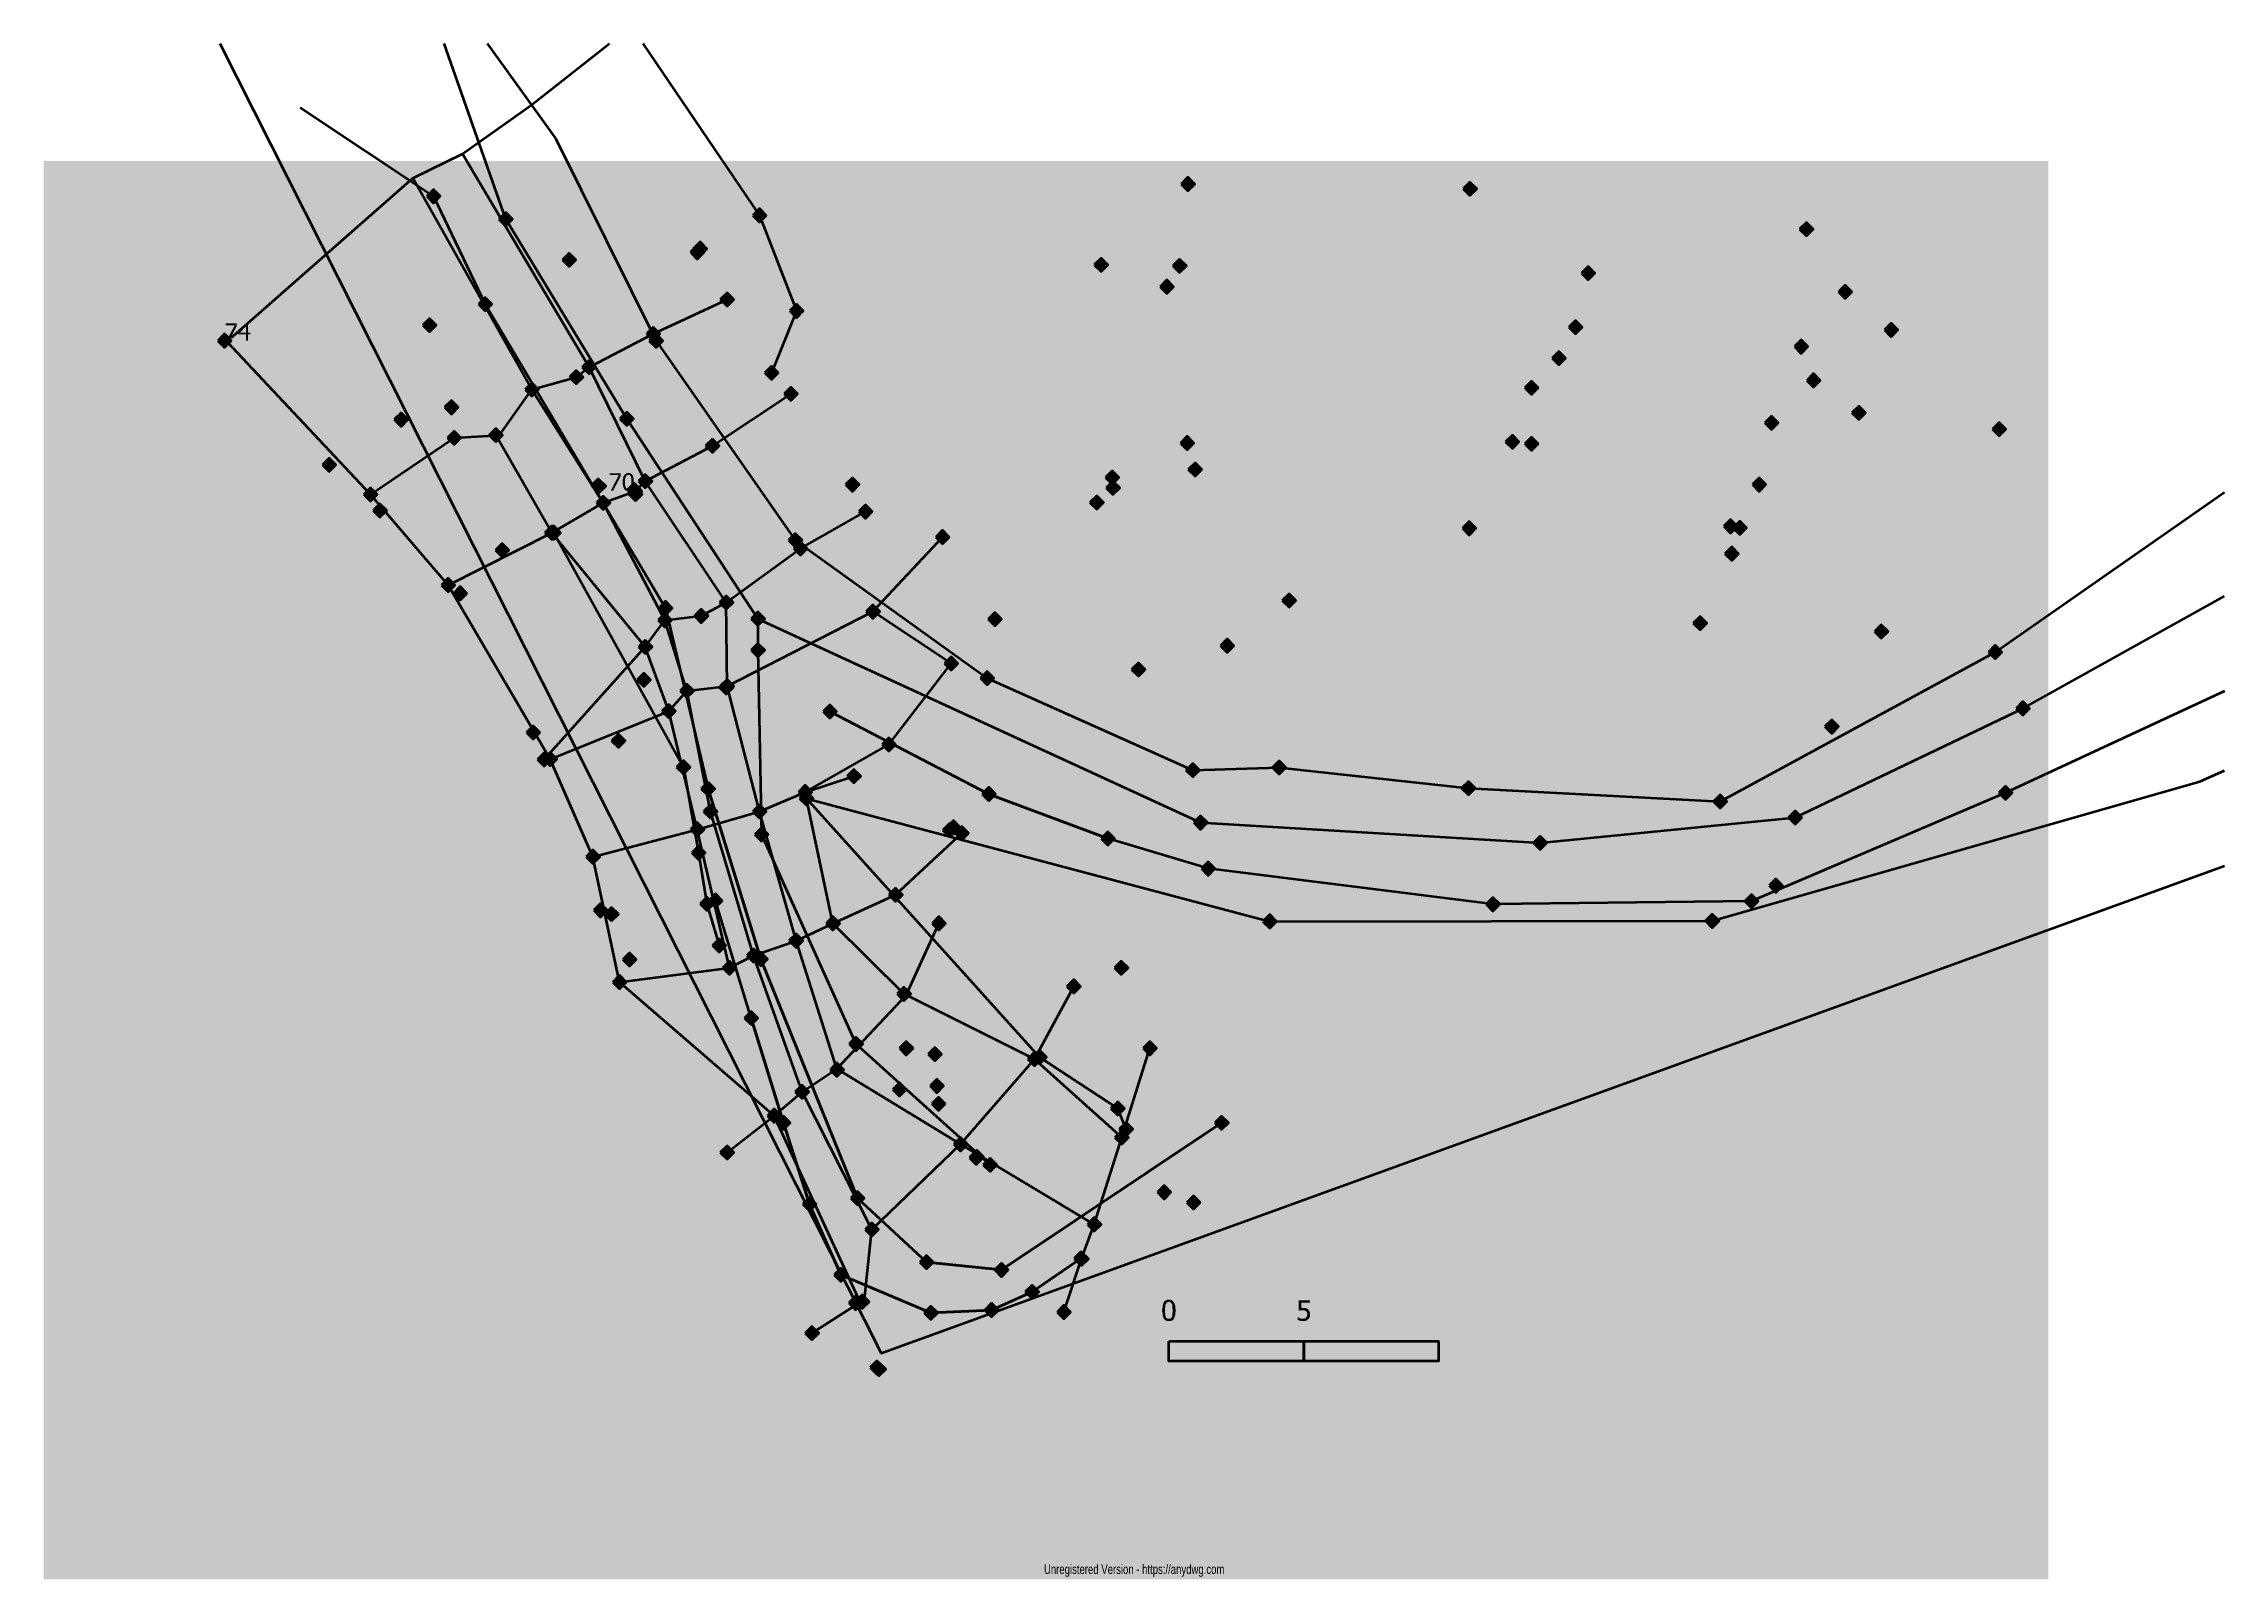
# Model space of a CAD drawing. Header units: inches. Extents: x 0 to 458, y -2 to 321.
import ezdxf

# ---------------------------------------------------------------- set-up
doc = ezdxf.new("R2010")
doc.units = ezdxf.units.IN
doc.header["$MEASUREMENT"] = 0
for name, color, linetype, lineweight in [('H', 7, 'CONTINUOUS', 100), ('P', 250, 'CONTINUOUS', 100), ('Text', 250, 'CONTINUOUS', 100)]:
    doc.layers.add(name, color=color, linetype=linetype, lineweight=lineweight)
doc.styles.get("Standard").update_dxf_attribs({"font": 'txt', "width": 0.75})

msp = doc.modelspace()

# ---------------------------------------------------------------- texts
at = {"layer": 'Text', "color": 240, "insert": (210, 0), "char_height": 2, "width": 105, "attachment_point": 4}
msp.add_mtext('Unregistered Version - https://anydwg.com', dxfattribs=at)

# ---------------------------------------------------------------- hatches: boundary and pattern name
at = {"layer": 'H', "linetype": 'Continuous'}
for color, points in [(7, [(-0.17, 296.17), (421, 296.17), (421, -1.83), (-0.17, -1.83)]), (0, [(80.33, 288.75), (81.75, 287.33), (83.17, 288.75), (81.75, 290.17)]), (0, [(84.33, 286.58), (84.25, 286.08), (84, 285.67), (83.58, 285.42), (83.17, 285.33), (82.75, 285.42), (82.33, 285.67), (82.08, 286.25), (81.92, 287.08), (82.08, 287.92), (82.33, 288.58), (82.83, 289), (83.58, 289.17), (83.83, 289.17), (84, 289.08), (84, 288.67), (83.83, 288.75), (83.5, 288.75), (82.75, 288.42), (82.42, 287.5), (82.83, 287.75), (83.25, 287.75), (83.58, 287.75), (83.92, 287.58), (84.25, 287.17), (84.33, 286.58), (83.83, 286.58), (83.75, 287), (83.58, 287.25), (83.33, 287.33), (83.08, 287.33), (82.75, 287.33), (82.42, 287.17), (82.42, 287.08), (82.42, 286.92), (82.5, 286.33), (82.67, 286), (82.92, 285.83), (83.17, 285.75), (83.67, 286), (83.83, 286.58), (84.33, 286.58), (86.58, 287.58), (86.5, 288.17), (86.25, 288.58), (86.08, 288.75), (85.83, 288.75), (85.33, 288.58), (85.17, 287.92), (85.25, 287.58), (85.42, 287.25), (85.58, 287.17), (85.92, 287.17), (86.25, 287.25), (86.5, 287.33), (86.5, 287.5), (86.58, 287.58), (84.33, 286.58), (84.67, 287.92), (84.75, 288.42), (85, 288.83), (85.42, 289.08), (85.83, 289.17), (86.25, 289.08), (86.67, 288.83), (86.92, 288.33), (87, 287.5), (86.92, 286.67), (86.67, 285.92), (86.17, 285.5), (85.42, 285.33), (85.17, 285.42), (85, 285.42), (85, 285.92), (85.17, 285.83), (85.5, 285.75), (86.25, 286.08), (86.5, 287), (86.17, 286.83), (85.75, 286.75), (85.42, 286.83), (85.08, 287), (84.75, 287.33), (84.67, 287.92), (84.33, 286.58), (88.33, 285.42), (87.75, 285.42), (87.75, 286.17), (88.33, 286.17), (88.33, 285.42), (84.33, 286.58), (91.33, 287.25), (91.08, 285.83), (90.17, 285.33), (89.33, 285.83), (89, 287.25), (89.33, 288.75), (90.17, 289.17), (91.08, 288.67), (91.33, 287.25), (84.33, 286.58), (90.75, 286.17), (90.83, 286.58), (90.83, 287.25), (90.83, 287.92), (90.75, 288.42), (90.5, 288.67), (90.17, 288.75), (89.83, 288.67), (89.67, 288.42), (89.58, 287.92), (89.5, 287.25), (89.58, 286.58), (89.67, 286.17), (89.83, 285.83), (90.17, 285.75), (90.5, 285.83), (90.75, 286.17), (84.33, 286.58), (94.17, 286.58), (94.08, 286.08), (93.83, 285.67), (93.42, 285.42), (93, 285.33), (92.58, 285.42), (92.17, 285.67), (91.92, 286.25), (91.75, 287.08), (91.92, 287.92), (92.17, 288.58), (92.67, 289), (93.42, 289.17), (93.67, 289.17), (93.83, 289.08), (93.83, 288.67), (93.67, 288.75), (93.33, 288.75), (92.58, 288.42), (92.25, 287.5), (92.67, 287.75), (93.08, 287.75), (93.42, 287.75), (93.75, 287.58), (94.08, 287.17), (94.17, 286.58), (84.33, 286.58), (93.67, 286.58), (93.58, 287), (93.42, 287.25), (93.17, 287.33), (92.92, 287.33), (92.58, 287.33), (92.25, 287.17), (92.25, 287.08), (92.25, 286.92), (92.33, 286.33), (92.5, 286), (92.75, 285.83), (93, 285.75), (93.5, 286), (93.67, 286.58)]), (0, [(99.5, 286.42), (99.42, 285.83), (99.17, 285.5), (98.83, 285.25), (98.33, 285.17), (97.92, 285.25), (97.5, 285.5), (97.25, 286), (97.17, 286.83), (97.25, 287.67), (97.5, 288.33), (98.08, 288.75), (98.75, 288.92), (99, 288.92), (99.17, 288.92), (99.17, 288.42), (99, 288.5), (98.75, 288.5), (98, 288.17), (97.67, 287.25), (98, 287.5), (98.42, 287.58), (98.75, 287.5), (99.08, 287.33), (99.42, 286.92), (99.5, 286.42), (99, 286.42), (98.92, 286.75), (98.75, 287), (98.5, 287.08), (98.25, 287.17), (97.92, 287.08), (97.67, 286.92), (97.67, 286.83), (97.67, 286.75), (97.67, 286.08), (97.92, 285.75), (98.08, 285.58), (98.33, 285.5), (98.83, 285.75), (99, 286.42), (99.5, 286.42), (101.75, 287.33), (101.67, 288), (101.5, 288.33), (101.25, 288.5), (101, 288.58), (100.5, 288.33), (100.33, 287.67), (100.42, 287.33), (100.58, 287.08), (100.83, 286.92), (101.08, 286.92), (101.42, 287), (101.75, 287.17), (101.75, 287.25), (101.75, 287.33), (99.5, 286.42), (99.83, 287.67), (99.92, 288.17), (100.17, 288.58), (100.58, 288.83), (101, 288.92), (101.5, 288.83), (101.83, 288.58), (102.08, 288.08), (102.25, 287.25), (102.08, 286.42), (101.83, 285.75), (101.33, 285.25), (100.58, 285.17), (100.33, 285.17), (100.17, 285.17), (100.17, 285.67), (100.42, 285.58), (100.67, 285.58), (101.42, 285.92), (101.75, 286.75), (101.33, 286.58), (100.92, 286.5), (100.58, 286.58), (100.25, 286.75), (99.92, 287.17), (99.83, 287.67), (99.5, 286.42), (103.5, 285.17), (102.92, 285.17), (102.92, 285.92), (103.5, 285.92), (103.5, 285.17), (99.5, 286.42), (106.33, 285.17), (104.58, 285.17), (104.58, 285.58), (105.25, 285.58), (105.25, 288), (104.58, 288), (104.58, 288.33), (105.08, 288.5), (105.33, 288.92), (105.67, 288.92), (105.67, 285.58), (106.33, 285.58), (106.33, 285.17), (99.5, 286.42), (108, 288.5), (107.75, 288.5), (107.5, 288.42), (107.25, 288.33), (107.17, 288.17), (107.08, 288.17), (107.08, 288.75), (107.5, 288.92), (108.08, 288.92), (108.5, 288.92), (108.83, 288.75), (109.08, 288.42), (109.17, 288.08), (108.92, 287.5), (108.5, 287.25), (108.5, 287.17), (108.75, 287.17), (109, 287), (109.17, 286.67), (109.25, 286.33), (109.17, 285.83), (108.92, 285.5), (108.5, 285.25), (108, 285.17), (107.42, 285.17), (107, 285.33), (107, 285.92), (107.42, 285.67), (108, 285.58), (108.25, 285.58), (108.5, 285.75), (108.67, 286), (108.75, 286.33), (108.67, 286.67), (108.5, 286.83), (108.25, 287), (107.92, 287), (107.75, 287), (107.75, 287.42), (107.92, 287.42), (108.42, 287.58), (108.67, 288), (108.58, 288.25), (108.5, 288.42), (108.25, 288.5), (108, 288.5)]), (0, [(152.83, 287.17), (152.83, 286.92), (152.75, 286.67), (152.58, 286.42), (152.5, 286.25), (152.33, 286.08), (152.08, 286), (151.92, 285.92), (151.67, 285.92), (151.42, 285.92), (151.25, 286), (150.83, 286.25), (150.67, 286.5), (150.58, 286.75), (150.5, 287.17), (150.42, 287.42), (150.42, 287.58), (150.42, 287.83), (150.5, 288.08), (150.58, 288.5), (150.67, 288.83), (150.83, 289.17), (151.08, 289.42), (151.33, 289.58), (151.67, 289.67), (152.08, 289.75), (152.33, 289.75), (152.5, 289.67), (152.5, 289.25), (152.33, 289.25), (152, 289.33), (151.83, 289.25), (151.58, 289.25), (151.25, 289), (151.17, 288.83), (151.08, 288.58), (151, 288.33), (150.92, 288.08), (151.33, 288.25), (151.75, 288.33), (152.08, 288.33), (152.25, 288.25), (152.42, 288.08), (152.58, 287.92), (152.75, 287.75), (152.83, 287.5), (152.83, 287.17), (152.33, 287.17), (152.33, 287.42), (152.25, 287.58), (152.08, 287.83), (151.83, 287.92), (151.58, 287.92), (151.25, 287.92), (150.92, 287.75), (150.92, 287.67), (150.92, 287.5), (151, 287.17), (151, 286.92), (151.08, 286.67), (151.17, 286.5), (151.42, 286.33), (151.67, 286.33), (151.92, 286.42), (152.17, 286.5), (152.25, 286.83), (152.33, 287.17), (152.83, 287.17), (155.5, 287.17), (155.5, 286.92), (155.42, 286.67), (155.33, 286.5), (155.17, 286.25), (155, 286.17), (154.75, 286), (154.5, 285.92), (154.25, 285.92), (154, 285.92), (153.75, 286), (153.5, 286.08), (153.33, 286.17), (153.33, 286.67), (153.5, 286.58), (153.75, 286.5), (154, 286.42), (154.25, 286.33), (154.58, 286.42), (154.83, 286.58), (154.92, 286.83), (155, 287.17), (154.92, 287.5), (154.75, 287.67), (154.5, 287.83), (154.17, 287.83), (153.75, 287.83), (153.42, 287.75), (153.42, 289.67), (155.5, 289.67), (155.5, 289.25), (153.92, 289.25), (153.92, 288.25), (154.08, 288.25), (154.25, 288.25), (154.5, 288.25), (154.75, 288.25), (155.08, 288.08), (155.42, 287.67), (155.5, 287.5), (155.5, 287.17), (152.83, 287.17), (156.83, 286), (156.25, 286), (156.25, 286.67), (156.83, 286.67), (156.83, 286), (152.83, 287.17), (159.92, 289.08), (158.33, 286), (157.75, 286), (159.42, 289.25), (157.58, 289.25), (157.58, 289.67), (159.92, 289.67), (159.92, 289.08), (152.83, 287.17), (162.67, 287.25), (162.25, 287.25), (162.25, 286), (161.83, 286), (161.83, 287.25), (160.17, 287.25), (160.17, 287.75), (161.83, 289.67), (162.25, 289.67), (162.25, 287.67), (162.67, 287.67), (162.67, 287.25), (152.83, 287.17), (161.83, 287.67), (161.83, 289.08), (160.58, 287.67), (161.83, 287.67)]), (0, [(238.83, 291.33), (240.25, 289.92), (241.67, 291.33), (240.25, 292.75)]), (0, [(242.83, 287.67), (242.75, 287.33), (242.67, 287.08), (242.58, 286.92), (242.42, 286.75), (242.25, 286.58), (242.08, 286.5), (241.83, 286.42), (241.67, 286.42), (241.42, 286.42), (241.17, 286.5), (240.83, 286.75), (240.67, 286.92), (240.5, 287.25), (240.42, 287.58), (240.42, 287.83), (240.42, 288.08), (240.42, 288.33), (240.42, 288.5), (240.5, 288.92), (240.67, 289.25), (240.83, 289.58), (241.08, 289.83), (241.33, 290), (241.67, 290.17), (242.08, 290.17), (242.33, 290.17), (242.5, 290.17), (242.5, 289.67), (242.25, 289.75), (242, 289.75), (241.75, 289.75), (241.58, 289.67), (241.25, 289.42), (241.17, 289.25), (241, 289.08), (241, 288.83), (240.92, 288.5), (241.25, 288.75), (241.67, 288.83), (242.08, 288.75), (242.25, 288.67), (242.42, 288.58), (242.58, 288.42), (242.67, 288.17), (242.75, 287.92), (242.83, 287.67), (242.33, 287.67), (242.25, 287.83), (242.25, 288), (242.08, 288.25), (241.83, 288.33), (241.58, 288.42), (241.25, 288.33), (240.92, 288.17), (240.92, 288.08), (240.92, 288), (240.92, 287.58), (241, 287.33), (241.08, 287.17), (241.17, 287), (241.42, 286.83), (241.67, 286.75), (241.92, 286.83), (242.08, 287), (242.25, 287.25), (242.33, 287.67), (242.83, 287.67), (245.5, 288.25), (245.5, 288.08), (245.5, 287.83), (245.42, 287.42), (245.33, 287.08), (245.25, 286.83), (245.08, 286.67), (244.83, 286.5), (244.67, 286.42), (244.33, 286.42), (244.08, 286.42), (243.83, 286.5), (243.58, 286.67), (243.5, 286.83), (243.33, 287.08), (243.25, 287.42), (243.17, 287.83), (243.17, 288.08), (243.17, 288.25), (243.17, 288.5), (243.17, 288.75), (243.25, 289.17), (243.33, 289.5), (243.5, 289.75), (243.67, 289.92), (243.83, 290.08), (244.08, 290.17), (244.33, 290.17), (244.67, 290.17), (244.83, 290.08), (245.08, 289.92), (245.25, 289.75), (245.33, 289.42), (245.42, 289.08), (245.5, 288.75), (245.5, 288.5), (245.5, 288.25), (242.83, 287.67), (244.92, 287.17), (244.92, 287.42), (245, 287.67), (245, 287.92), (245, 288.25), (245, 288.67), (245, 288.92), (244.92, 289.17), (244.92, 289.42), (244.67, 289.67), (244.5, 289.75), (244.33, 289.75), (244, 289.67), (243.83, 289.42), (243.75, 289.17), (243.67, 288.92), (243.67, 288.67), (243.67, 288.25), (243.67, 287.92), (243.67, 287.67), (243.75, 287.42), (243.83, 287.17), (244, 286.92), (244.17, 286.83), (244.33, 286.75), (244.67, 286.92), (244.92, 287.17), (242.83, 287.67), (246.75, 286.42), (246.17, 286.42), (246.17, 287.17), (246.75, 287.17), (246.75, 286.42), (242.83, 287.67), (249.75, 287.58), (249.75, 287.33), (249.67, 287.17), (249.58, 286.92), (249.42, 286.75), (249.25, 286.58), (249.08, 286.5), (248.83, 286.42), (248.58, 286.42), (248.33, 286.42), (248, 286.42), (247.83, 286.5), (247.58, 286.58), (247.58, 287.08), (247.67, 287.08), (247.83, 287), (248, 286.92), (248.33, 286.83), (248.58, 286.83), (248.83, 286.83), (249.08, 287), (249.25, 287.25), (249.25, 287.67), (249.25, 287.92), (249.08, 288.17), (248.83, 288.25), (248.5, 288.33), (248.08, 288.25), (247.75, 288.25), (247.75, 290.08), (249.75, 290.08), (249.75, 289.67), (248.25, 289.67), (248.25, 288.75), (248.42, 288.75), (248.58, 288.75), (248.83, 288.75), (249, 288.67), (249.42, 288.5), (249.67, 288.17), (249.75, 287.92), (249.75, 287.58), (242.83, 287.67), (252.58, 289.58), (251, 286.42), (250.5, 286.42), (252.17, 289.67), (250.33, 289.67), (250.33, 290.08), (252.58, 290.08), (252.58, 289.58)]), (0, [(298.08, 290.33), (299.5, 288.92), (300.92, 290.33), (299.5, 291.75)]), (0, [(302, 288.17), (301.92, 287.67), (301.67, 287.33), (301.33, 287.08), (300.83, 286.92), (300.25, 287), (299.83, 287.17), (299.83, 287.67), (299.92, 287.67), (300, 287.58), (300.25, 287.5), (300.5, 287.42), (300.83, 287.33), (301.08, 287.42), (301.33, 287.58), (301.5, 287.83), (301.5, 288.17), (301.5, 288.5), (301.33, 288.75), (301.08, 288.83), (300.75, 288.92), (300.33, 288.83), (300, 288.83), (300, 290.67), (302, 290.67), (302, 290.25), (300.5, 290.25), (300.5, 289.25), (300.67, 289.33), (300.83, 289.33), (301.25, 289.25), (301.67, 289.08), (301.92, 288.75), (302, 288.17), (304.25, 289.83), (304.08, 290.25), (303.67, 290.42), (303.25, 290.25), (303.08, 289.83), (303.17, 289.58), (303.42, 289.33), (303.67, 289.25), (303.92, 289.08), (304.25, 289.42), (304.25, 289.83), (302, 288.17), (304.33, 288), (304.25, 288.33), (303.92, 288.67), (303.67, 288.75), (303.42, 288.83), (303.08, 288.5), (303, 288.08), (303.17, 287.5), (303.67, 287.33), (304.17, 287.5), (304.33, 288), (302, 288.17), (303.67, 286.92), (303.17, 287), (302.83, 287.25), (302.58, 287.58), (302.5, 288), (302.67, 288.58), (303.08, 289), (302.67, 289.33), (302.58, 289.83), (302.92, 290.5), (303.67, 290.75), (304.5, 290.5), (304.75, 289.83), (304.67, 289.33), (304.25, 289), (304.67, 288.58), (304.83, 288.08), (304.5, 287.25), (303.67, 286.92), (302, 288.17), (306.08, 287), (305.5, 287), (305.5, 287.75), (306.08, 287.75), (306.08, 287), (302, 288.17), (309.17, 288.25), (309.08, 287.67), (308.83, 287.25), (308.5, 287), (308, 286.92), (307.58, 287), (307.25, 287.25), (306.92, 287.83), (306.83, 288.67), (306.92, 289.5), (307.25, 290.17), (307.75, 290.58), (308.5, 290.75), (308.67, 290.75), (308.92, 290.67), (308.92, 290.25), (308.83, 290.25), (308.67, 290.33), (308.42, 290.33), (307.67, 290), (307.33, 289.08), (307.67, 289.33), (308.08, 289.33), (308.5, 289.33), (308.83, 289.17), (309.08, 288.75), (309.17, 288.25), (302, 288.17), (308.67, 288.17), (308.67, 288.58), (308.42, 288.83), (308.25, 288.92), (308, 289), (307.67, 288.92), (307.33, 288.75), (307.33, 288.67), (307.33, 288.5), (307.42, 287.92), (307.58, 287.58), (307.83, 287.42), (308, 287.33), (308.5, 287.58), (308.67, 288.17), (302, 288.17), (310.67, 290.33), (310.33, 290.33), (310.08, 290.25), (309.92, 290.08), (309.75, 290), (309.75, 290.5), (310.17, 290.67), (310.67, 290.75), (311.08, 290.75), (311.42, 290.58), (311.67, 290.25), (311.75, 289.92), (311.58, 289.33), (311.08, 289.08), (311.08, 289), (311.33, 288.92), (311.58, 288.75), (311.75, 288.5), (311.83, 288.08), (311.75, 287.67), (311.5, 287.25), (311.08, 287), (310.58, 286.92), (310.08, 287), (309.58, 287.17), (309.58, 287.67), (309.67, 287.67), (310.08, 287.5), (310.58, 287.33), (310.92, 287.42), (311.17, 287.58), (311.25, 287.83), (311.33, 288.17), (311.25, 288.5), (311.08, 288.67), (310.83, 288.75), (310.58, 288.83), (310.33, 288.83), (310.33, 289.25), (310.5, 289.25), (311.08, 289.33), (311.25, 289.83), (311.25, 290.08), (311.08, 290.25), (310.83, 290.33), (310.67, 290.33)]), (0, [(95.5, 283.92), (96.92, 282.5), (98.33, 283.92), (96.92, 285.33)]), (0, [(148.83, 284.75), (150.25, 283.33), (151.67, 284.75), (150.25, 286.17)]), (0, [(372.58, 284.25), (372.5, 283.75), (372.33, 283.33), (371.92, 283.08), (371.42, 283), (370.92, 283), (370.42, 283.17), (370.42, 283.67), (370.5, 283.67), (370.67, 283.58), (370.83, 283.5), (371.17, 283.42), (371.42, 283.42), (371.67, 283.42), (371.92, 283.67), (372.08, 283.92), (372.08, 284.25), (372.08, 284.58), (371.92, 284.75), (371.67, 284.92), (371.33, 284.92), (370.92, 284.92), (370.58, 284.83), (370.58, 286.75), (372.58, 286.75), (372.58, 286.25), (371.08, 286.25), (371.08, 285.33), (371.25, 285.33), (371.42, 285.33), (371.83, 285.25), (372.25, 285.08), (372.5, 284.75), (372.58, 284.25), (374.92, 285.83), (374.75, 286.25), (374.25, 286.42), (373.83, 286.33), (373.67, 285.92), (373.75, 285.58), (374, 285.33), (374.25, 285.25), (374.5, 285.17), (374.83, 285.5), (374.92, 285.83), (372.58, 284.25), (374.92, 284), (374.83, 284.42), (374.5, 284.67), (374.33, 284.75), (374, 284.92), (373.67, 284.58), (373.58, 284.08), (373.75, 283.58), (374.25, 283.33), (374.75, 283.5), (374.92, 284), (372.58, 284.25), (374.25, 283), (373.75, 283.08), (373.42, 283.25), (373.17, 283.67), (373.08, 284.08), (373.25, 284.58), (373.67, 285), (373.33, 285.33), (373.17, 285.83), (373.5, 286.5), (374.25, 286.83), (375.08, 286.5), (375.33, 285.83), (375.25, 285.42), (374.83, 285), (375.33, 284.67), (375.5, 284.08), (375.08, 283.25), (374.25, 283), (372.58, 284.25), (376.67, 283.08), (376.08, 283.08), (376.08, 283.75), (376.67, 283.75), (376.67, 283.08), (372.58, 284.25), (379.83, 284.33), (379.42, 284.33), (379.42, 283.08), (378.92, 283.08), (378.92, 284.33), (377.33, 284.33), (377.33, 284.83), (378.92, 286.75), (379.42, 286.75), (379.42, 284.67), (379.83, 284.67), (379.83, 284.33), (372.58, 284.25), (378.92, 284.67), (378.92, 286.17), (377.67, 284.67), (378.92, 284.67), (372.58, 284.25), (382, 285.25), (381.92, 285.83), (381.75, 286.17), (381.5, 286.33), (381.33, 286.42), (380.83, 286.17), (380.67, 285.58), (380.67, 285.17), (380.92, 284.92), (381.08, 284.83), (381.33, 284.75), (381.67, 284.83), (382, 285), (382, 285.08), (382, 285.25), (372.58, 284.25), (380.17, 285.5), (380.25, 286.08), (380.5, 286.42), (380.83, 286.67), (381.33, 286.75), (381.75, 286.67), (382.08, 286.5), (382.42, 285.92), (382.5, 285.08), (382.42, 284.25), (382.08, 283.58), (381.58, 283.17), (380.83, 283), (380.67, 283), (380.42, 283), (380.42, 283.5), (380.5, 283.5), (380.67, 283.42), (380.92, 283.42), (381.67, 283.75), (382, 284.67), (381.67, 284.42), (381.25, 284.42), (380.83, 284.42), (380.5, 284.58), (380.25, 285), (380.17, 285.5)]), (0, [(112.83, 277.83), (112.75, 277.33), (112.5, 276.92), (112.08, 276.67), (111.67, 276.58), (111.25, 276.67), (110.83, 276.92), (110.58, 277.42), (110.42, 278.25), (110.58, 279.08), (110.83, 279.83), (111.33, 280.25), (112.08, 280.42), (112.33, 280.33), (112.5, 280.33), (112.5, 279.83), (112.33, 279.92), (112, 280), (111.25, 279.67), (110.92, 278.75), (111.33, 278.92), (111.75, 279), (112.08, 278.92), (112.42, 278.75), (112.75, 278.42), (112.83, 277.83), (112.33, 277.83), (112.25, 278.17), (112.08, 278.5), (111.83, 278.58), (111.58, 278.58), (111.25, 278.5), (110.92, 278.42), (110.92, 278.25), (110.92, 278.17), (111, 277.5), (111.17, 277.17), (111.42, 277), (111.67, 277), (112.17, 277.17), (112.33, 277.83), (112.83, 277.83), (115.08, 278.83), (115, 279.42), (114.75, 279.75), (114.58, 279.92), (114.33, 280), (113.83, 279.75), (113.67, 279.17), (113.75, 278.75), (113.92, 278.5), (114.08, 278.42), (114.42, 278.42), (114.75, 278.42), (115, 278.58), (115, 278.67), (115.08, 278.83), (112.83, 277.83), (113.17, 279.08), (113.25, 279.67), (113.5, 280.08), (113.92, 280.33), (114.33, 280.42), (114.75, 280.33), (115.17, 280.08), (115.42, 279.5), (115.5, 278.67), (115.42, 277.83), (115.17, 277.17), (114.67, 276.75), (113.92, 276.58), (113.67, 276.58), (113.5, 276.67), (113.5, 277.08), (113.67, 277), (114, 277), (114.75, 277.33), (115, 278.25), (114.67, 278), (114.25, 278), (113.92, 278), (113.58, 278.17), (113.25, 278.58), (113.17, 279.08), (112.83, 277.83), (116.83, 276.67), (116.25, 276.67), (116.25, 277.33), (116.83, 277.33), (116.83, 276.67), (112.83, 277.83), (119.83, 276.67), (117.58, 276.67), (117.58, 277.17), (118.08, 277.58), (118.5, 278.08), (119, 278.75), (119.17, 279.33), (119.17, 279.67), (119, 279.83), (118.83, 279.92), (118.58, 280), (118.33, 279.92), (118, 279.83), (117.83, 279.75), (117.67, 279.67), (117.67, 280.17), (118.08, 280.33), (118.58, 280.42), (119.42, 280.08), (119.67, 279.42), (119.67, 279), (119.5, 278.67), (119.25, 278.33), (119, 278), (118.5, 277.5), (118.08, 277.08), (119.83, 277.08), (119.83, 276.67), (112.83, 277.83), (122.08, 278.83), (122.08, 279.42), (121.83, 279.75), (121.67, 279.92), (121.42, 280), (120.92, 279.75), (120.75, 279.17), (120.83, 278.75), (121, 278.5), (121.17, 278.42), (121.42, 278.42), (121.83, 278.42), (122.08, 278.58), (122.08, 278.67), (122.08, 278.83), (112.83, 277.83), (120.25, 279.08), (120.33, 279.67), (120.58, 280.08), (120.92, 280.33), (121.42, 280.42), (121.83, 280.33), (122.25, 280.08), (122.5, 279.5), (122.58, 278.67), (122.5, 277.83), (122.25, 277.17), (121.67, 276.75), (121, 276.58), (120.75, 276.58), (120.58, 276.67), (120.58, 277.08), (120.75, 277), (121, 277), (121.83, 277.33), (122.08, 278.25), (121.75, 278), (121.33, 278), (121, 278), (120.67, 278.17), (120.33, 278.58), (120.25, 279.08)]), (0, [(140.33, 278.67), (140.25, 278.33), (140.25, 278.08), (140.08, 277.92), (140, 277.75), (139.75, 277.58), (139.58, 277.42), (139.42, 277.42), (139.17, 277.33), (138.92, 277.42), (138.67, 277.42), (138.33, 277.67), (138.17, 277.92), (138, 278.25), (137.92, 278.58), (137.92, 278.83), (137.92, 279.08), (137.92, 279.25), (137.92, 279.5), (138, 279.92), (138.17, 280.25), (138.33, 280.58), (138.58, 280.83), (138.83, 281), (139.17, 281.17), (139.58, 281.17), (139.83, 281.17), (140, 281.17), (140, 280.67), (139.75, 280.75), (139.5, 280.75), (139.25, 280.75), (139.08, 280.67), (138.75, 280.42), (138.67, 280.25), (138.5, 280.08), (138.5, 279.83), (138.42, 279.5), (138.75, 279.75), (139.17, 279.75), (139.58, 279.75), (139.75, 279.67), (139.92, 279.58), (140.08, 279.42), (140.17, 279.17), (140.25, 278.92), (140.33, 278.67), (139.83, 278.58), (139.75, 278.83), (139.75, 279), (139.58, 279.25), (139.33, 279.33), (139.08, 279.42), (138.75, 279.33), (138.42, 279.17), (138.42, 279.08), (138.42, 278.92), (138.42, 278.58), (138.5, 278.33), (138.58, 278.17), (138.67, 278), (138.92, 277.83), (139.17, 277.75), (139.42, 277.83), (139.58, 278), (139.75, 278.25), (139.83, 278.58), (140.33, 278.67), (143.08, 280.58), (141.5, 277.42), (140.92, 277.42), (142.58, 280.67), (140.75, 280.67), (140.75, 281.08), (143.08, 281.08), (143.08, 280.58), (140.33, 278.67), (144.25, 277.42), (143.67, 277.42), (143.67, 278.17), (144.25, 278.17), (144.25, 277.42), (140.33, 278.67), (147.42, 278.67), (147, 278.67), (147, 277.42), (146.5, 277.42), (146.5, 278.67), (144.92, 278.67), (144.92, 279.25), (146.5, 281.08), (147, 281.08), (147, 279.08), (147.42, 279.08), (147.42, 278.67), (140.33, 278.67), (146.5, 279.08), (146.5, 280.5), (145.25, 279.08), (146.5, 279.08), (140.33, 278.67), (150.17, 278.67), (150.08, 278.33), (150.08, 278.08), (149.92, 277.92), (149.83, 277.75), (149.58, 277.58), (149.42, 277.42), (149.25, 277.42), (149, 277.33), (148.75, 277.42), (148.5, 277.42), (148.17, 277.67), (148, 277.92), (147.83, 278.25), (147.75, 278.58), (147.75, 278.83), (147.75, 279.08), (147.75, 279.25), (147.75, 279.5), (147.83, 279.92), (148, 280.25), (148.17, 280.58), (148.42, 280.83), (148.67, 281), (149, 281.17), (149.42, 281.17), (149.67, 281.17), (149.83, 281.17), (149.83, 280.67), (149.58, 280.75), (149.33, 280.75), (149.08, 280.75), (148.92, 280.67), (148.58, 280.42), (148.5, 280.25), (148.42, 280.08), (148.33, 279.83), (148.25, 279.5), (148.67, 279.75), (149, 279.75), (149.42, 279.75), (149.58, 279.67), (149.75, 279.58), (149.92, 279.42), (150, 279.17), (150.08, 278.92), (150.17, 278.67), (140.33, 278.67), (149.67, 278.58), (149.58, 278.83), (149.58, 279), (149.42, 279.25), (149.17, 279.33), (148.92, 279.42), (148.58, 279.33), (148.25, 279.17), (148.25, 279.08), (148.25, 278.92), (148.25, 278.58), (148.33, 278.33), (148.42, 278.17), (148.5, 278), (148.75, 277.83), (149, 277.75), (149.25, 277.83), (149.42, 278), (149.58, 278.25), (149.67, 278.58)]), (0, [(368.75, 281.83), (370.17, 280.42), (371.58, 281.83), (370.17, 283.25)]), (0, [(108.83, 275.42), (110.25, 274), (111.67, 275.42), (110.25, 276.83)]), (0, [(127.17, 273.33), (127.08, 273.08), (127.08, 272.83), (126.92, 272.67), (126.83, 272.42), (126.58, 272.33), (126.42, 272.17), (126.25, 272.08), (126, 272.08), (125.75, 272.08), (125.5, 272.17), (125.17, 272.42), (125, 272.67), (124.83, 273), (124.83, 273.33), (124.75, 273.58), (124.75, 273.75), (124.75, 274), (124.83, 274.25), (124.83, 274.67), (125, 275), (125.17, 275.33), (125.42, 275.58), (125.67, 275.75), (126, 275.83), (126.42, 275.92), (126.67, 275.92), (126.83, 275.83), (126.83, 275.42), (126.58, 275.42), (126.33, 275.5), (126.17, 275.5), (125.92, 275.42), (125.58, 275.17), (125.5, 275), (125.42, 274.83), (125.33, 274.58), (125.25, 274.25), (125.67, 274.42), (126, 274.5), (126.42, 274.5), (126.58, 274.42), (126.75, 274.33), (126.92, 274.17), (127.08, 273.92), (127.08, 273.67), (127.17, 273.33), (126.67, 273.33), (126.67, 273.58), (126.58, 273.75), (126.42, 274), (126.17, 274.08), (125.92, 274.08), (125.58, 274.08), (125.25, 273.92), (125.25, 273.83), (125.25, 273.67), (125.25, 273.33), (125.33, 273.08), (125.42, 272.83), (125.5, 272.75), (125.75, 272.58), (126, 272.5), (126.25, 272.58), (126.5, 272.75), (126.58, 273), (126.67, 273.33), (127.17, 273.33), (129.92, 275.33), (128.33, 272.17), (127.75, 272.17), (129.42, 275.42), (127.58, 275.42), (127.58, 275.83), (129.92, 275.83), (129.92, 275.33), (127.17, 273.33), (131.17, 272.17), (130.58, 272.17), (130.58, 272.92), (131.17, 272.92), (131.17, 272.17), (127.17, 273.33), (134.25, 273.42), (133.83, 273.42), (133.83, 272.17), (133.33, 272.17), (133.33, 273.42), (131.75, 273.42), (131.75, 273.92), (133.33, 275.83), (133.83, 275.83), (133.83, 273.83), (134.25, 273.83), (134.25, 273.42), (127.17, 273.33), (133.33, 273.83), (133.33, 275.25), (132.08, 273.83), (133.33, 273.83), (127.17, 273.33), (137, 273.33), (136.92, 273.08), (136.92, 272.83), (136.75, 272.67), (136.67, 272.42), (136.5, 272.33), (136.25, 272.17), (136.08, 272.08), (135.83, 272.08), (135.58, 272.08), (135.33, 272.17), (135, 272.42), (134.83, 272.67), (134.75, 273), (134.67, 273.33), (134.58, 273.58), (134.58, 273.75), (134.58, 274), (134.67, 274.25), (134.67, 274.67), (134.83, 275), (135, 275.33), (135.25, 275.58), (135.5, 275.75), (135.83, 275.83), (136.25, 275.92), (136.5, 275.92), (136.67, 275.83), (136.67, 275.42), (136.42, 275.42), (136.17, 275.5), (136, 275.5), (135.75, 275.42), (135.42, 275.17), (135.33, 275), (135.25, 274.83), (135.17, 274.58), (135.08, 274.25), (135.5, 274.42), (135.83, 274.5), (136.25, 274.5), (136.42, 274.42), (136.58, 274.33), (136.75, 274.17), (136.92, 273.92), (136.92, 273.67), (137, 273.33), (127.17, 273.33), (136.5, 273.33), (136.5, 273.58), (136.42, 273.75), (136.25, 274), (136, 274.08), (135.75, 274.08), (135.42, 274.08), (135.08, 273.92), (135.08, 273.83), (135.08, 273.67), (135.08, 273.33), (135.17, 273.08), (135.25, 272.83), (135.33, 272.75), (135.58, 272.58), (135.83, 272.5), (136.08, 272.58), (136.33, 272.75), (136.42, 273), (136.5, 273.33)]), (0, [(135.75, 277), (137.17, 275.58), (138.58, 277), (137.17, 278.42)]), (0, [(136.33, 277.75), (137.75, 276.33), (139.17, 277.75), (137.75, 279.17)]), (0, [(220.58, 274.33), (222, 272.92), (223.42, 274.33), (222, 275.75)]), (0, [(224.58, 276.83), (224.5, 276.33), (224.25, 275.92), (223.83, 275.67), (223.42, 275.58), (222.92, 275.67), (222.58, 275.92), (222.25, 276.42), (222.17, 277.25), (222.25, 278.08), (222.58, 278.75), (223.08, 279.17), (223.83, 279.33), (224.08, 279.33), (224.25, 279.33), (224.25, 278.83), (224, 278.92), (223.75, 278.92), (223, 278.67), (222.67, 277.75), (223.08, 277.92), (223.42, 278), (223.83, 277.92), (224.17, 277.75), (224.42, 277.33), (224.58, 276.83), (224.08, 276.83), (224, 277.17), (223.83, 277.42), (223.58, 277.58), (223.33, 277.58), (223, 277.5), (222.67, 277.33), (222.67, 277.25), (222.67, 277.17), (222.75, 276.5), (222.92, 276.17), (223.17, 276), (223.42, 275.92), (223.83, 276.17), (224.08, 276.83), (224.58, 276.83), (227.25, 275.67), (225, 275.67), (225, 276.17), (225.42, 276.58), (225.92, 277), (226.42, 277.75), (226.58, 278.33), (226.58, 278.58), (226.42, 278.83), (226.25, 278.92), (226, 278.92), (225.75, 278.92), (225.42, 278.83), (225.25, 278.75), (225.08, 278.67), (225.08, 279.17), (225.5, 279.33), (226, 279.33), (226.83, 279.08), (227.08, 278.33), (227.08, 278), (226.92, 277.67), (226.67, 277.33), (226.42, 277), (225.92, 276.5), (225.42, 276.08), (227.25, 276.08), (227.25, 275.67), (224.58, 276.83), (228.58, 275.67), (227.92, 275.67), (227.92, 276.33), (228.58, 276.33), (228.58, 275.67), (224.58, 276.83), (231.58, 277.5), (231.33, 276), (230.42, 275.58), (229.5, 276), (229.25, 277.5), (229.5, 278.92), (230.42, 279.33), (231.33, 278.92), (231.58, 277.5), (224.58, 276.83), (231, 276.33), (231.08, 276.83), (231.08, 277.5), (231.08, 278.08), (231, 278.58), (230.75, 278.83), (230.42, 279), (230.08, 278.83), (229.92, 278.58), (229.75, 278.08), (229.75, 277.5), (229.75, 276.83), (229.92, 276.33), (230.08, 276.08), (230.42, 276), (230.75, 276.08), (231, 276.33), (224.58, 276.83), (234.42, 276.83), (234.33, 276.33), (234.08, 275.92), (233.67, 275.67), (233.25, 275.58), (232.75, 275.67), (232.42, 275.92), (232.08, 276.42), (232, 277.25), (232.08, 278.08), (232.42, 278.75), (232.92, 279.17), (233.67, 279.33), (233.92, 279.33), (234.08, 279.33), (234.08, 278.83), (233.83, 278.92), (233.58, 278.92), (232.83, 278.67), (232.5, 277.75), (232.92, 277.92), (233.25, 278), (233.67, 277.92), (234, 277.75), (234.33, 277.33), (234.42, 276.83), (224.58, 276.83), (233.92, 276.83), (233.83, 277.17), (233.67, 277.42), (233.42, 277.58), (233.17, 277.58), (232.83, 277.5), (232.5, 277.33), (232.5, 277.25), (232.5, 277.17), (232.58, 276.5), (232.75, 276.17), (233, 276), (233.25, 275.92), (233.67, 276.17), (233.92, 276.83)]), (0, [(237.08, 274.17), (238.5, 272.75), (239.92, 274.17), (238.5, 275.58)]), (0, [(241.08, 276.58), (241.08, 276.33), (241, 276.08), (240.92, 275.83), (240.75, 275.67), (240.58, 275.5), (240.42, 275.42), (240.17, 275.33), (239.92, 275.33), (239.67, 275.33), (239.5, 275.42), (239.17, 275.67), (238.92, 275.92), (238.83, 276.17), (238.75, 276.58), (238.75, 276.75), (238.75, 277), (238.75, 277.25), (238.75, 277.5), (238.83, 277.92), (238.92, 278.25), (239.08, 278.58), (239.33, 278.83), (239.67, 279), (240, 279.08), (240.33, 279.17), (240.58, 279.08), (240.75, 279.08), (240.75, 278.58), (240.58, 278.67), (240.33, 278.75), (240.08, 278.67), (239.92, 278.67), (239.58, 278.42), (239.42, 278.25), (239.33, 278), (239.25, 277.75), (239.25, 277.5), (239.58, 277.67), (240, 277.75), (240.33, 277.67), (240.5, 277.67), (240.67, 277.5), (240.92, 277.33), (241, 277.17), (241.08, 276.92), (241.08, 276.58), (240.58, 276.58), (240.58, 276.75), (240.5, 276.92), (240.33, 277.25), (240.17, 277.33), (239.92, 277.33), (239.58, 277.25), (239.25, 277.17), (239.25, 277), (239.25, 276.92), (239.25, 276.58), (239.33, 276.33), (239.42, 276.08), (239.5, 275.92), (239.67, 275.75), (239.92, 275.75), (240.17, 275.75), (240.42, 275.92), (240.58, 276.17), (240.58, 276.58), (241.08, 276.58), (243.58, 275.42), (241.83, 275.42), (241.83, 275.75), (242.5, 275.75), (242.5, 278.25), (241.83, 278.25), (241.83, 278.58), (242.17, 278.58), (242.42, 278.67), (242.5, 278.83), (242.58, 279.08), (243, 279.08), (243, 275.75), (243.58, 275.75), (243.58, 275.42), (241.08, 276.58), (245.08, 275.42), (244.5, 275.42), (244.5, 276.08), (245.08, 276.08), (245.08, 275.42), (241.08, 276.58), (247.67, 277.58), (247.58, 277.92), (247.58, 278.17), (247.5, 278.42), (247.42, 278.5), (247.17, 278.67), (246.92, 278.75), (246.67, 278.67), (246.42, 278.5), (246.33, 278.25), (246.25, 277.92), (246.25, 277.67), (246.33, 277.5), (246.5, 277.25), (246.75, 277.17), (247, 277.17), (247.33, 277.17), (247.67, 277.33), (247.67, 277.42), (247.67, 277.58), (241.08, 276.58), (245.75, 277.92), (245.75, 278.17), (245.83, 278.42), (245.92, 278.58), (246.08, 278.83), (246.25, 278.92), (246.5, 279.08), (246.67, 279.08), (246.92, 279.17), (247.17, 279.08), (247.42, 279.08), (247.75, 278.83), (247.92, 278.58), (248, 278.25), (248.08, 277.92), (248.17, 277.67), (248.17, 277.42), (248.08, 277), (248, 276.58), (247.92, 276.25), (247.75, 275.92), (247.5, 275.67), (247.25, 275.5), (246.92, 275.33), (246.5, 275.33), (246.25, 275.33), (246.08, 275.42), (246.08, 275.83), (246.25, 275.75), (246.58, 275.75), (246.75, 275.75), (247, 275.83), (247.33, 276.08), (247.42, 276.25), (247.5, 276.5), (247.58, 276.67), (247.67, 277), (247.42, 276.83), (247.25, 276.75), (246.83, 276.75), (246.5, 276.75), (246.17, 276.92), (246, 277.08), (245.83, 277.33), (245.75, 277.58), (245.75, 277.92), (241.08, 276.58), (250.92, 275.42), (248.58, 275.42), (248.58, 275.92), (248.83, 276.17), (249.08, 276.33), (249.25, 276.58), (249.5, 276.83), (249.67, 277), (249.83, 277.25), (250, 277.42), (250.08, 277.5), (250.17, 277.83), (250.25, 278.08), (250.17, 278.42), (250.08, 278.58), (249.83, 278.67), (249.58, 278.75), (249.33, 278.67), (249.08, 278.58), (248.92, 278.5), (248.75, 278.42), (248.67, 278.42), (248.67, 278.92), (248.92, 279), (249.08, 279.08), (249.42, 279.17), (249.67, 279.17), (249.92, 279.17), (250.08, 279.08), (250.42, 278.83), (250.67, 278.58), (250.67, 278.33), (250.75, 278.17), (250.67, 277.75), (250.5, 277.42), (250.33, 277.08), (250.08, 276.75), (249.83, 276.5), (249.5, 276.25), (249.25, 276), (249.08, 275.83), (250.92, 275.83), (250.92, 275.42)]), (0, [(326.92, 275.08), (326.75, 274.58), (326.5, 274.17), (326.17, 273.92), (325.75, 273.83), (325.25, 273.92), (324.92, 274.17), (324.58, 274.67), (324.5, 275.5), (324.58, 276.33), (324.92, 277), (325.42, 277.42), (326.17, 277.58), (326.42, 277.58), (326.58, 277.58), (326.58, 277.08), (326.33, 277.17), (326.08, 277.17), (325.33, 276.92), (325, 276), (325.33, 276.17), (325.75, 276.25), (326.17, 276.17), (326.5, 276), (326.75, 275.58), (326.92, 275.08), (326.42, 275.08), (326.33, 275.42), (326.17, 275.67), (325.92, 275.75), (325.67, 275.83), (325.33, 275.75), (325, 275.58), (325, 275.5), (325, 275.42), (325.08, 274.75), (325.25, 274.42), (325.5, 274.25), (325.75, 274.17), (326.17, 274.42), (326.42, 275.08), (326.92, 275.08), (329.58, 275.75), (329.33, 274.25), (328.42, 273.83), (327.58, 274.25), (327.25, 275.67), (327.58, 277.17), (328.42, 277.58), (329.33, 277.17), (329.58, 275.75), (326.92, 275.08), (329, 274.58), (329.08, 275.08), (329.08, 275.75), (329.08, 276.33), (329, 276.83), (328.75, 277.08), (328.42, 277.17), (328.08, 277.08), (327.92, 276.83), (327.75, 276.33), (327.75, 275.67), (327.75, 275.08), (327.92, 274.58), (328.08, 274.33), (328.42, 274.17), (328.75, 274.33), (329, 274.58), (326.92, 275.08), (330.83, 273.92), (330.25, 273.92), (330.25, 274.58), (330.83, 274.58), (330.83, 273.92), (326.92, 275.08), (333.92, 275.75), (333.67, 274.25), (332.75, 273.83), (331.83, 274.25), (331.58, 275.67), (331.83, 277.17), (332.75, 277.58), (333.67, 277.17), (333.92, 275.75), (326.92, 275.08), (333.25, 274.58), (333.42, 275.08), (333.42, 275.75), (333.42, 276.33), (333.25, 276.83), (333.08, 277.08), (332.75, 277.17), (332.42, 277.08), (332.17, 276.83), (332.08, 276.33), (332.08, 275.67), (332.08, 275.08), (332.17, 274.58), (332.42, 274.33), (332.75, 274.17), (333.08, 274.33), (333.25, 274.58), (326.92, 275.08), (336.5, 273.92), (334.67, 273.92), (334.67, 274.25), (335.33, 274.25), (335.33, 276.67), (334.67, 276.67), (334.67, 277), (335.25, 277.17), (335.42, 277.58), (335.83, 277.58), (335.83, 274.25), (336.5, 274.25), (336.5, 273.92)]), (0, [(95.17, 268.5), (95.08, 268.25), (95.08, 268), (94.92, 267.75), (94.83, 267.58), (94.67, 267.42), (94.42, 267.33), (94.25, 267.25), (94, 267.25), (93.75, 267.25), (93.5, 267.33), (93.17, 267.58), (93, 267.83), (92.92, 268.08), (92.83, 268.5), (92.75, 268.67), (92.75, 268.92), (92.75, 269.17), (92.83, 269.33), (92.83, 269.75), (93, 270.17), (93.17, 270.42), (93.42, 270.67), (93.67, 270.92), (94, 271), (94.42, 271), (94.67, 271), (94.83, 271), (94.83, 270.5), (94.58, 270.58), (94.33, 270.58), (94.17, 270.58), (93.92, 270.5), (93.58, 270.33), (93.5, 270.17), (93.42, 269.92), (93.33, 269.67), (93.25, 269.42), (93.67, 269.58), (94, 269.67), (94.42, 269.58), (94.58, 269.5), (94.75, 269.42), (94.92, 269.25), (95.08, 269), (95.08, 268.75), (95.17, 268.5), (94.67, 268.5), (94.67, 268.67), (94.58, 268.83), (94.42, 269.08), (94.17, 269.25), (93.92, 269.25), (93.58, 269.17), (93.25, 269), (93.25, 268.92), (93.25, 268.83), (93.25, 268.5), (93.33, 268.17), (93.42, 268), (93.5, 267.83), (93.75, 267.67), (94, 267.67), (94.25, 267.67), (94.5, 267.83), (94.58, 268.08), (94.67, 268.5), (95.17, 268.5), (97.33, 269.5), (97.33, 269.83), (97.33, 270.08), (97.25, 270.25), (97.08, 270.42), (96.92, 270.58), (96.67, 270.67), (96.33, 270.58), (96.17, 270.42), (96, 270.17), (96, 269.83), (96, 269.58), (96.08, 269.42), (96.25, 269.17), (96.42, 269.08), (96.67, 269), (97, 269.08), (97.33, 269.25), (97.33, 269.33), (97.33, 269.5), (95.17, 268.5), (95.5, 269.75), (95.5, 270.08), (95.58, 270.33), (95.67, 270.5), (95.83, 270.67), (96, 270.83), (96.17, 270.92), (96.42, 271), (96.67, 271), (96.92, 271), (97.08, 270.92), (97.5, 270.75), (97.67, 270.5), (97.75, 270.17), (97.83, 269.83), (97.83, 269.58), (97.83, 269.33), (97.83, 268.92), (97.75, 268.5), (97.67, 268.08), (97.42, 267.83), (97.25, 267.58), (96.92, 267.42), (96.58, 267.25), (96.25, 267.25), (96, 267.25), (95.83, 267.25), (95.83, 267.75), (96, 267.67), (96.25, 267.67), (96.5, 267.67), (96.75, 267.75), (97, 268), (97.17, 268.17), (97.25, 268.33), (97.33, 268.58), (97.33, 268.92), (97.17, 268.75), (97, 268.67), (96.58, 268.58), (96.25, 268.67), (95.92, 268.83), (95.75, 269), (95.58, 269.25), (95.5, 269.5), (95.5, 269.75), (95.17, 268.5), (99.17, 267.33), (98.58, 267.33), (98.58, 268), (99.17, 268), (99.17, 267.33), (95.17, 268.5), (102.25, 268.58), (101.83, 268.58), (101.83, 267.33), (101.33, 267.33), (101.33, 268.58), (99.75, 268.58), (99.75, 269.08), (101.33, 271), (101.83, 271), (101.83, 268.92), (102.25, 268.92), (102.25, 268.58), (95.17, 268.5), (101.33, 268.92), (101.33, 270.42), (100.08, 268.92), (101.33, 268.92)]), (0, [(146, 268.33), (145.92, 267.83), (145.67, 267.42), (145.33, 267.17), (144.83, 267.08), (144.42, 267.17), (144.08, 267.42), (143.75, 268), (143.67, 268.75), (143.75, 269.67), (144.08, 270.33), (144.58, 270.75), (145.33, 270.92), (145.5, 270.92), (145.75, 270.83), (145.75, 270.42), (145.67, 270.42), (145.5, 270.5), (145.25, 270.5), (144.5, 270.17), (144.17, 269.25), (144.5, 269.42), (144.92, 269.5), (145.33, 269.5), (145.67, 269.33), (145.92, 268.92), (146, 268.33), (145.5, 268.33), (145.5, 268.75), (145.25, 269), (145.08, 269.08), (144.83, 269.08), (144.5, 269.08), (144.17, 268.92), (144.17, 268.83), (144.17, 268.67), (144.25, 268.08), (144.42, 267.75), (144.58, 267.58), (144.83, 267.5), (145.33, 267.75), (145.5, 268.33), (146, 268.33), (148.75, 270.33), (147.17, 267.17), (146.67, 267.17), (148.33, 270.42), (146.42, 270.42), (146.42, 270.83), (148.75, 270.83), (148.75, 270.33), (146, 268.33), (150, 267.17), (149.42, 267.17), (149.42, 267.92), (150, 267.92), (150, 267.17), (146, 268.33), (151.75, 270.5), (151.5, 270.5), (151.25, 270.42), (151.08, 270.25), (150.92, 270.17), (150.83, 270.17), (150.83, 270.67), (151.25, 270.83), (151.83, 270.92), (152.25, 270.83), (152.58, 270.75), (152.83, 270.42), (152.92, 270), (152.75, 269.5), (152.25, 269.25), (152.25, 269.17), (152.5, 269.08), (152.75, 268.92), (152.92, 268.67), (153, 268.25), (152.92, 267.83), (152.67, 267.42), (152.25, 267.17), (151.75, 267.08), (151.25, 267.17), (150.75, 267.33), (150.75, 267.83), (151.17, 267.67), (151.75, 267.5), (152, 267.58), (152.25, 267.75), (152.42, 268), (152.5, 268.33), (152.42, 268.67), (152.25, 268.83), (152, 268.92), (151.75, 269), (151.5, 269), (151.5, 269.33), (151.67, 269.33), (152.17, 269.5), (152.42, 270), (152.33, 270.25), (152.25, 270.42), (152, 270.5), (151.75, 270.5), (146, 268.33), (155.92, 268.42), (155.5, 268.42), (155.5, 267.17), (155, 267.17), (155, 268.42), (153.33, 268.42), (153.33, 268.92), (155, 270.83), (155.5, 270.83), (155.5, 268.83), (155.92, 268.83), (155.92, 268.42), (146, 268.33), (155, 268.83), (155, 270.25), (153.75, 268.83), (155, 268.83)]), (0, [(234.42, 269.75), (235.83, 268.33), (237.25, 269.75), (235.83, 271.17)]), (0, [(322.92, 272.58), (324.33, 271.17), (325.75, 272.58), (324.33, 274)]), (0, [(380.83, 271.17), (380.75, 270.67), (380.5, 270.25), (380.17, 270), (379.58, 269.92), (379.08, 269.92), (378.67, 270.08), (378.67, 270.58), (378.83, 270.5), (379.08, 270.42), (379.33, 270.33), (379.58, 270.33), (379.92, 270.33), (380.17, 270.5), (380.25, 270.83), (380.33, 271.17), (380.25, 271.42), (380.17, 271.67), (379.83, 271.83), (379.5, 271.83), (379.17, 271.83), (378.83, 271.75), (378.83, 273.67), (380.83, 273.67), (380.83, 273.17), (379.25, 273.17), (379.25, 272.25), (379.42, 272.25), (379.58, 272.25), (380.08, 272.17), (380.5, 272), (380.75, 271.67), (380.83, 271.17), (383.17, 272.08), (383.08, 272.75), (382.92, 273.08), (382.67, 273.25), (382.42, 273.33), (381.92, 273.08), (381.75, 272.42), (381.83, 272.08), (382, 271.83), (382.25, 271.75), (382.5, 271.67), (382.83, 271.75), (383.17, 271.92), (383.17, 272), (383.17, 272.08), (380.83, 271.17), (381.25, 272.42), (381.33, 272.92), (381.58, 273.33), (382, 273.58), (382.42, 273.67), (382.92, 273.58), (383.25, 273.33), (383.58, 272.83), (383.67, 272), (383.58, 271.17), (383.25, 270.5), (382.75, 270.08), (382, 269.92), (381.83, 269.92), (381.58, 269.92), (381.58, 270.42), (381.83, 270.33), (382.08, 270.33), (382.83, 270.67), (383.17, 271.58), (382.75, 271.33), (382.42, 271.25), (382, 271.33), (381.67, 271.5), (381.33, 271.92), (381.25, 272.42), (380.83, 271.17), (384.92, 270), (384.33, 270), (384.33, 270.67), (384.92, 270.67), (384.92, 270), (380.83, 271.17), (387.92, 270), (385.67, 270), (385.67, 270.5), (386.17, 270.92), (386.58, 271.33), (387.17, 272.08), (387.33, 272.67), (387.25, 272.92), (387.08, 273.17), (386.92, 273.25), (386.67, 273.25), (386.42, 273.25), (386.17, 273.17), (385.92, 273.08), (385.83, 273), (385.75, 273), (385.75, 273.5), (386.17, 273.67), (386.75, 273.67), (387.5, 273.42), (387.83, 272.67), (387.75, 272.33), (387.58, 272), (387.42, 271.67), (387.08, 271.33), (386.58, 270.83), (386.17, 270.42), (387.92, 270.42), (387.92, 270), (380.83, 271.17), (390.83, 271.25), (390.33, 271.25), (390.33, 270), (389.92, 270), (389.92, 271.25), (388.25, 271.25), (388.25, 271.75), (389.92, 273.67), (390.33, 273.67), (390.33, 271.58), (390.83, 271.58), (390.83, 271.25), (380.83, 271.17), (389.92, 271.58), (389.92, 273.08), (388.67, 271.58), (389.92, 271.58)]), (0, [(80.33, 266.08), (78.75, 262.92), (78.25, 262.92), (79.92, 266.17), (78, 266.17), (78, 266.58), (80.33, 266.58), (80.33, 266.08), (82.92, 262.92), (81.08, 262.92), (81.08, 263.33), (81.75, 263.33), (81.75, 265.75), (81.08, 265.75), (81.08, 266.08), (81.42, 266.17), (81.67, 266.25), (81.83, 266.33), (81.83, 266.58), (82.25, 266.58), (82.25, 263.33), (82.92, 263.33), (82.92, 262.92), (80.33, 266.08), (84.33, 262.92), (83.75, 262.92), (83.75, 263.67), (84.33, 263.67), (84.33, 262.92), (80.33, 266.08), (87.42, 262.92), (85.17, 262.92), (85.17, 263.42), (85.42, 263.67), (85.58, 263.92), (85.83, 264.08), (86, 264.33), (86.25, 264.58), (86.42, 264.75), (86.5, 264.92), (86.58, 265.08), (86.75, 265.33), (86.75, 265.67), (86.67, 265.92), (86.58, 266.08), (86.33, 266.25), (86.08, 266.25), (85.83, 266.25), (85.58, 266.17), (85.42, 266), (85.25, 265.92), (85.25, 266.42), (85.42, 266.5), (85.67, 266.58), (85.92, 266.67), (86.17, 266.67), (86.42, 266.67), (86.58, 266.58), (87, 266.42), (87.17, 266.08), (87.25, 265.92), (87.25, 265.67), (87.17, 265.25), (87.08, 264.92), (86.83, 264.58), (86.58, 264.33), (86.33, 264.08), (86.08, 263.75), (85.83, 263.58), (85.58, 263.33), (87.42, 263.33), (87.42, 262.92), (80.33, 266.08), (90.17, 262.92), (87.92, 262.92), (87.92, 263.42), (88.17, 263.67), (88.33, 263.92), (88.58, 264.08), (88.75, 264.33), (89, 264.58), (89.17, 264.75), (89.25, 264.92), (89.33, 265.08), (89.5, 265.33), (89.5, 265.67), (89.5, 265.92), (89.33, 266.08), (89.17, 266.25), (88.92, 266.25), (88.58, 266.25), (88.33, 266.17), (88.17, 266), (88, 265.92), (88, 266.42), (88.17, 266.5), (88.42, 266.58), (88.67, 266.67), (88.92, 266.67), (89.17, 266.67), (89.33, 266.58), (89.75, 266.42), (89.92, 266.08), (90, 265.92), (90, 265.67), (89.92, 265.25), (89.83, 264.92), (89.58, 264.58), (89.33, 264.33), (89.08, 264.08), (88.83, 263.75), (88.58, 263.58), (88.33, 263.33), (90.17, 263.33), (90.17, 262.92)]), (0, [(91.17, 266.08), (92.58, 264.67), (94, 266.08), (92.58, 267.5)]), (0, [(142, 267.08), (143.42, 265.67), (144.83, 267.08), (143.42, 268.5)]), (0, [(156.58, 264.67), (158, 263.25), (159.42, 264.67), (158, 266.08)]), (0, [(160.58, 267.17), (160.58, 266.83), (160.5, 266.58), (160.42, 266.42), (160.25, 266.25), (160.08, 266.08), (159.83, 265.92), (159.67, 265.92), (159.42, 265.83), (159.17, 265.92), (159, 265.92), (158.58, 266.17), (158.42, 266.42), (158.33, 266.75), (158.25, 267.08), (158.25, 267.33), (158.25, 267.58), (158.25, 267.75), (158.25, 268), (158.33, 268.42), (158.42, 268.75), (158.58, 269.08), (158.83, 269.33), (159.17, 269.5), (159.5, 269.67), (159.83, 269.67), (160.08, 269.67), (160.25, 269.58), (160.25, 269.17), (160.08, 269.25), (159.75, 269.25), (159.58, 269.25), (159.33, 269.17), (159.08, 268.92), (158.92, 268.75), (158.83, 268.58), (158.75, 268.33), (158.75, 268), (159.08, 268.25), (159.5, 268.25), (159.83, 268.25), (160, 268.17), (160.17, 268.08), (160.33, 267.92), (160.5, 267.67), (160.58, 267.42), (160.58, 267.17), (160.08, 267.08), (160.08, 267.33), (160, 267.5), (159.83, 267.75), (159.58, 267.83), (159.33, 267.92), (159, 267.83), (158.75, 267.67), (158.67, 267.58), (158.67, 267.42), (158.75, 267.08), (158.75, 266.83), (158.83, 266.67), (159, 266.5), (159.17, 266.33), (159.42, 266.25), (159.67, 266.33), (159.92, 266.5), (160.08, 266.75), (160.08, 267.08), (160.58, 267.17), (163.33, 267.17), (163.33, 266.83), (163.25, 266.58), (163.17, 266.42), (163, 266.25), (162.83, 266.08), (162.67, 265.92), (162.42, 265.92), (162.17, 265.83), (161.92, 265.92), (161.75, 265.92), (161.33, 266.17), (161.17, 266.42), (161.08, 266.75), (161, 267.08), (161, 267.33), (161, 267.58), (161, 267.75), (161, 268), (161.08, 268.42), (161.17, 268.75), (161.33, 269.08), (161.58, 269.33), (161.92, 269.5), (162.25, 269.67), (162.58, 269.67), (162.83, 269.67), (163, 269.58), (163, 269.17), (162.83, 269.25), (162.58, 269.25), (162.33, 269.25), (162.17, 269.17), (161.83, 268.92), (161.67, 268.75), (161.58, 268.58), (161.5, 268.33), (161.5, 268), (161.83, 268.25), (162.25, 268.25), (162.58, 268.25), (162.75, 268.17), (162.92, 268.08), (163.08, 267.92), (163.25, 267.67), (163.33, 267.42), (163.33, 267.17), (160.58, 267.17), (162.83, 267.08), (162.83, 267.33), (162.75, 267.5), (162.58, 267.75), (162.42, 267.83), (162.17, 267.92), (161.83, 267.83), (161.5, 267.67), (161.5, 267.58), (161.5, 267.42), (161.5, 267.08), (161.5, 266.83), (161.58, 266.67), (161.75, 266.5), (161.92, 266.33), (162.17, 266.25), (162.42, 266.33), (162.67, 266.5), (162.83, 266.75), (162.83, 267.08), (160.58, 267.17), (164.58, 265.92), (164, 265.92), (164, 266.67), (164.58, 266.67), (164.58, 265.92), (160.58, 267.17), (167.42, 265.92), (165.67, 265.92), (165.67, 266.33), (166.33, 266.33), (166.33, 268.75), (165.67, 268.75), (165.67, 269.08), (166, 269.17), (166.17, 269.25), (166.33, 269.33), (166.42, 269.58), (166.75, 269.58), (166.75, 266.33), (167.42, 266.33), (167.42, 265.92), (160.58, 267.17), (169.83, 268.75), (169.75, 269), (169.67, 269.17), (169.5, 269.25), (169.25, 269.33), (169, 269.25), (168.75, 269.17), (168.67, 269), (168.58, 268.75), (168.67, 268.5), (168.92, 268.25), (169.17, 268.17), (169.5, 268), (169.67, 268.17), (169.75, 268.33), (169.83, 268.5), (169.83, 268.75), (160.58, 267.17), (169.92, 266.92), (169.92, 267.08), (169.83, 267.25), (169.67, 267.42), (169.5, 267.58), (169.25, 267.67), (168.92, 267.75), (168.75, 267.67), (168.58, 267.42), (168.5, 267.25), (168.5, 267), (168.58, 266.67), (168.75, 266.42), (168.92, 266.25), (169.25, 266.25), (169.5, 266.25), (169.75, 266.42), (169.83, 266.67), (169.92, 266.92), (160.58, 267.17), (169.25, 265.83), (168.92, 265.92), (168.75, 265.92), (168.5, 266), (168.33, 266.17), (168.08, 266.5), (168, 266.92), (168.08, 267.25), (168.17, 267.5), (168.33, 267.75), (168.67, 267.92), (168.42, 268.08), (168.25, 268.25), (168.17, 268.5), (168.08, 268.75), (168.17, 269.08), (168.42, 269.42), (168.75, 269.58), (169, 269.67), (169.25, 269.67), (169.42, 269.67), (169.67, 269.58), (170, 269.42), (170.25, 269.17), (170.33, 268.75), (170.25, 268.5), (170.17, 268.25), (170, 268.08), (169.75, 267.92), (170, 267.75), (170.25, 267.5), (170.33, 267.25), (170.42, 267), (170.42, 266.75), (170.33, 266.5), (170.25, 266.33), (170.08, 266.17), (169.67, 265.92), (169.42, 265.92), (169.25, 265.83)]), (0, [(238.42, 267.58), (238.42, 267.33), (238.33, 267.08), (238.25, 266.83), (238.08, 266.67), (237.92, 266.5), (237.75, 266.42), (237.5, 266.33), (237.25, 266.33), (237, 266.33), (236.83, 266.42), (236.5, 266.67), (236.33, 266.92), (236.17, 267.17), (236.08, 267.58), (236.08, 267.75), (236.08, 268), (236.08, 268.25), (236.08, 268.5), (236.17, 268.83), (236.25, 269.25), (236.5, 269.5), (236.67, 269.75), (237, 270), (237.33, 270.08), (237.67, 270.17), (237.92, 270.08), (238.08, 270.08), (238.08, 269.58), (237.92, 269.67), (237.67, 269.67), (237.42, 269.67), (237.25, 269.67), (236.92, 269.42), (236.75, 269.25), (236.67, 269), (236.58, 268.75), (236.58, 268.5), (236.92, 268.67), (237.33, 268.75), (237.67, 268.67), (237.83, 268.67), (238, 268.5), (238.25, 268.33), (238.33, 268.17), (238.42, 267.92), (238.42, 267.58), (237.92, 267.58), (237.92, 267.75), (237.92, 267.92), (237.67, 268.17), (237.5, 268.33), (237.25, 268.33), (236.92, 268.25), (236.58, 268.17), (236.58, 268), (236.58, 267.92), (236.58, 267.58), (236.67, 267.25), (236.75, 267.08), (236.83, 266.92), (237, 266.75), (237.25, 266.75), (237.58, 266.75), (237.75, 266.92), (237.92, 267.17), (237.92, 267.58), (238.42, 267.58), (241.17, 266.42), (238.92, 266.42), (238.92, 266.92), (239.08, 267.17), (239.33, 267.33), (239.58, 267.58), (239.75, 267.83), (239.92, 268), (240.08, 268.25), (240.25, 268.42), (240.33, 268.5), (240.42, 268.83), (240.5, 269.08), (240.42, 269.33), (240.33, 269.58), (240.08, 269.67), (239.83, 269.75), (239.58, 269.67), (239.33, 269.58), (239.17, 269.5), (239, 269.42), (238.92, 269.42), (238.92, 269.92), (239.17, 270), (239.42, 270.08), (239.67, 270.08), (239.92, 270.17), (240.17, 270.08), (240.33, 270.08), (240.67, 269.83), (240.92, 269.58), (241, 269.33), (241, 269.17), (240.92, 268.75), (240.83, 268.42), (240.58, 268.08), (240.33, 267.75), (240.08, 267.5), (239.83, 267.25), (239.5, 267), (239.33, 266.83), (241.17, 266.83), (241.17, 266.42), (238.42, 267.58), (242.42, 266.42), (241.83, 266.42), (241.83, 267.08), (242.42, 267.08), (242.42, 266.42), (238.42, 267.58), (245.42, 266.42), (243.17, 266.42), (243.17, 266.92), (243.42, 267.17), (243.67, 267.33), (243.83, 267.58), (244.08, 267.83), (244.25, 268), (244.42, 268.25), (244.58, 268.42), (244.67, 268.5), (244.75, 268.83), (244.83, 269.08), (244.75, 269.33), (244.58, 269.58), (244.42, 269.67), (244.17, 269.75), (243.92, 269.67), (243.67, 269.58), (243.42, 269.5), (243.33, 269.42), (243.25, 269.42), (243.25, 269.92), (243.42, 270), (243.67, 270.08), (244, 270.08), (244.25, 270.17), (244.42, 270.08), (244.67, 270.08), (245, 269.83), (245.25, 269.58), (245.25, 269.33), (245.33, 269.17), (245.25, 268.75), (245.08, 268.42), (244.92, 268.08), (244.67, 267.75), (244.42, 267.5), (244.08, 267.25), (243.83, 267), (243.67, 266.83), (245.42, 266.83), (245.42, 266.42)]), (0, [(324.25, 263.75), (324.08, 263.25), (323.83, 262.83), (323.5, 262.58), (323.08, 262.5), (322.58, 262.58), (322.25, 262.83), (321.92, 263.33), (321.83, 264.17), (321.92, 265), (322.25, 265.67), (322.75, 266.08), (323.5, 266.25), (323.75, 266.25), (323.92, 266.25), (323.92, 265.75), (323.67, 265.83), (323.42, 265.83), (322.67, 265.58), (322.33, 264.67), (322.67, 264.83), (323.08, 264.92), (323.5, 264.83), (323.83, 264.67), (324.08, 264.25), (324.25, 263.75), (323.75, 263.75), (323.67, 264.08), (323.5, 264.33), (323.25, 264.42), (323, 264.5), (322.67, 264.42), (322.33, 264.25), (322.33, 264.17), (322.33, 264.08), (322.42, 263.42), (322.58, 263.08), (322.83, 262.92), (323.08, 262.83), (323.5, 263.08), (323.75, 263.75), (324.25, 263.75), (326.92, 264.42), (326.67, 262.92), (325.75, 262.5), (324.92, 262.92), (324.58, 264.33), (324.92, 265.83), (325.75, 266.25), (326.67, 265.83), (326.92, 264.42), (324.25, 263.75), (326.33, 263.25), (326.42, 263.75), (326.42, 264.42), (326.42, 265), (326.33, 265.5), (326.08, 265.75), (325.75, 265.83), (325.42, 265.75), (325.25, 265.5), (325.08, 265), (325.08, 264.33), (325.08, 263.75), (325.25, 263.25), (325.42, 263), (325.75, 262.83), (326.08, 263), (326.33, 263.25), (324.25, 263.75), (328.17, 262.58), (327.58, 262.58), (327.58, 263.25), (328.17, 263.25), (328.17, 262.58), (324.25, 263.75), (331.08, 262.58), (329.25, 262.58), (329.25, 262.92), (329.92, 262.92), (329.92, 265.33), (329.25, 265.33), (329.25, 265.67), (329.83, 265.83), (330, 266.25), (330.42, 266.25), (330.42, 262.92), (331.08, 262.92), (331.08, 262.58), (324.25, 263.75), (333.5, 264.67), (333.42, 265.33), (333.25, 265.67), (333, 265.83), (332.83, 265.92), (332.33, 265.67), (332.17, 265), (332.17, 264.67), (332.42, 264.42), (332.58, 264.33), (332.83, 264.25), (333.17, 264.33), (333.5, 264.5), (333.5, 264.58), (333.5, 264.67), (324.25, 263.75), (331.67, 265), (331.75, 265.5), (332, 265.92), (332.33, 266.17), (332.83, 266.25), (333.25, 266.17), (333.58, 265.92), (333.92, 265.42), (334, 264.58), (333.92, 263.75), (333.58, 263.08), (333.08, 262.58), (332.33, 262.5), (332.17, 262.5), (331.92, 262.5), (331.92, 263), (332, 263), (332.17, 262.92), (332.42, 262.92), (333.17, 263.25), (333.5, 264.08), (333.17, 263.92), (332.75, 263.83), (332.33, 263.92), (332, 264.08), (331.75, 264.5), (331.67, 265)]), (0, [(376.92, 268.67), (378.33, 267.25), (379.75, 268.67), (378.33, 270.08)]), (0, [(40.42, 261.58), (38.83, 258.42), (38.25, 258.42), (40, 261.67), (38.08, 261.67), (38.08, 262.08), (40.42, 262.08), (40.42, 261.58), (43.25, 259.75), (42.75, 259.75), (42.75, 258.42), (42.33, 258.42), (42.33, 259.75), (40.67, 259.75), (40.67, 260.25), (42.33, 262.08), (42.75, 262.08), (42.75, 260.08), (43.25, 260.08), (43.25, 259.75), (40.42, 261.58), (42.33, 260.08), (42.33, 261.5), (41.08, 260.08), (42.33, 260.08)]), (0, [(79.5, 261.67), (80.92, 260.25), (82.33, 261.67), (80.92, 263.08)]), (0, [(126.5, 259.83), (127.92, 258.42), (129.33, 259.83), (127.92, 261.25)]), (0, [(130.5, 261.08), (130.42, 260.58), (130.17, 260.17), (129.75, 259.92), (129.33, 259.83), (128.92, 259.92), (128.5, 260.17), (128.25, 260.75), (128.17, 261.5), (128.25, 262.42), (128.5, 263.08), (129, 263.5), (129.75, 263.67), (130, 263.67), (130.17, 263.58), (130.17, 263.17), (130, 263.17), (129.67, 263.25), (129, 262.92), (128.67, 262), (129, 262.17), (129.42, 262.25), (129.75, 262.25), (130.08, 262.08), (130.42, 261.67), (130.5, 261.08), (130, 261.08), (129.92, 261.5), (129.75, 261.75), (129.5, 261.83), (129.25, 261.83), (128.92, 261.83), (128.67, 261.67), (128.58, 261.58), (128.58, 261.42), (128.67, 260.83), (128.92, 260.5), (129.08, 260.33), (129.33, 260.25), (129.83, 260.5), (130, 261.08), (130.5, 261.08), (132.75, 262.08), (132.67, 262.67), (132.5, 263.08), (132.25, 263.25), (132, 263.25), (131.5, 263.08), (131.33, 262.42), (131.42, 262), (131.58, 261.75), (131.83, 261.67), (132.08, 261.67), (132.42, 261.67), (132.75, 261.83), (132.75, 261.92), (132.75, 262.08), (130.5, 261.08), (130.83, 262.42), (130.92, 262.92), (131.17, 263.33), (131.58, 263.58), (132, 263.67), (132.5, 263.58), (132.83, 263.33), (133.08, 262.83), (133.25, 262), (133.08, 261.08), (132.83, 260.42), (132.33, 260), (131.58, 259.83), (131.33, 259.83), (131.17, 259.92), (131.17, 260.42), (131.33, 260.33), (131.67, 260.25), (132.42, 260.58), (132.75, 261.5), (132.33, 261.33), (131.92, 261.25), (131.58, 261.33), (131.25, 261.5), (130.92, 261.83), (130.83, 262.42), (130.5, 261.08), (134.5, 259.92), (133.92, 259.92), (133.92, 260.67), (134.5, 260.67), (134.5, 259.92), (130.5, 261.08), (137.58, 261.17), (137.17, 261.17), (137.17, 259.92), (136.75, 259.92), (136.75, 261.17), (135.08, 261.17), (135.08, 261.67), (136.75, 263.58), (137.17, 263.58), (137.17, 261.58), (137.58, 261.58), (137.58, 261.17), (130.5, 261.08), (136.75, 261.58), (136.75, 263), (135.5, 261.58), (136.75, 261.58), (130.5, 261.08), (140.33, 263.08), (138.75, 259.92), (138.25, 259.92), (139.92, 263.17), (138, 263.17), (138, 263.58), (140.33, 263.58), (140.33, 263.08)]), (0, [(320.25, 261.25), (321.67, 259.83), (323.08, 261.25), (321.67, 262.67)]), (0, [(371.58, 259.58), (371.5, 259.08), (371.25, 258.67), (370.83, 258.42), (370.33, 258.33), (369.83, 258.42), (369.33, 258.5), (369.33, 259.08), (369.42, 259.08), (369.58, 259), (369.83, 258.83), (370.08, 258.75), (370.33, 258.75), (370.58, 258.83), (370.83, 259), (371, 259.25), (371.08, 259.58), (371, 259.92), (370.83, 260.08), (370.58, 260.25), (370.25, 260.25), (369.83, 260.25), (369.5, 260.17), (369.5, 262.08), (371.5, 262.08), (371.5, 261.67), (370, 261.67), (370, 260.67), (370.17, 260.67), (370.33, 260.67), (370.83, 260.67), (371.17, 260.42), (371.42, 260.08), (371.58, 259.58), (373.83, 260.58), (373.83, 261.17), (373.58, 261.5), (373.42, 261.67), (373.17, 261.75), (372.67, 261.5), (372.5, 260.92), (372.5, 260.5), (372.75, 260.25), (372.92, 260.17), (373.17, 260.17), (373.5, 260.17), (373.83, 260.33), (373.83, 260.42), (373.83, 260.58), (371.58, 259.58), (372, 260.92), (372.08, 261.42), (372.33, 261.83), (372.67, 262.08), (373.17, 262.17), (373.58, 262.08), (373.92, 261.83), (374.25, 261.25), (374.33, 260.5), (374.25, 259.58), (373.92, 258.92), (373.42, 258.5), (372.75, 258.33), (372.5, 258.33), (372.33, 258.42), (372.33, 258.83), (372.5, 258.83), (372.75, 258.75), (373.5, 259.08), (373.83, 260), (373.5, 259.75), (373.08, 259.75), (372.75, 259.75), (372.42, 259.92), (372.08, 260.33), (372, 260.92), (371.58, 259.58), (375.67, 258.42), (375, 258.42), (375, 259.08), (375.67, 259.08), (375.67, 258.42), (371.58, 259.58), (378.58, 259.58), (378.5, 259.08), (378.33, 258.67), (377.92, 258.42), (377.42, 258.33), (376.92, 258.42), (376.42, 258.5), (376.42, 259.08), (376.5, 259.08), (376.67, 259), (376.83, 258.83), (377.17, 258.75), (377.42, 258.75), (377.67, 258.83), (377.92, 259), (378.08, 259.25), (378.08, 259.58), (378.08, 259.92), (377.92, 260.08), (377.67, 260.25), (377.33, 260.25), (376.92, 260.25), (376.58, 260.17), (376.58, 262.08), (378.58, 262.08), (378.58, 261.67), (377.08, 261.67), (377.08, 260.67), (377.25, 260.67), (377.42, 260.67), (377.83, 260.67), (378.25, 260.42), (378.5, 260.08), (378.58, 259.58), (371.58, 259.58), (381.5, 259.67), (381.08, 259.67), (381.08, 258.42), (380.58, 258.42), (380.58, 259.67), (379, 259.67), (379, 260.17), (380.67, 262.08), (381.08, 262.08), (381.08, 260.08), (381.5, 260.08), (381.5, 259.67), (371.58, 259.58), (380.58, 260.08), (380.58, 261.5), (379.33, 260.08), (380.58, 260.08)]), (0, [(386.58, 260.67), (388, 259.25), (389.42, 260.67), (388, 262.08)]), (0, [(390.5, 263.08), (390.42, 262.58), (390.17, 262.17), (389.75, 261.92), (389.25, 261.83), (388.75, 261.92), (388.25, 262.08), (388.25, 262.58), (388.33, 262.58), (388.5, 262.5), (388.75, 262.42), (389, 262.33), (389.25, 262.25), (389.5, 262.33), (389.75, 262.5), (389.92, 262.75), (390, 263.08), (389.92, 263.42), (389.75, 263.58), (389.5, 263.75), (389.17, 263.75), (388.75, 263.75), (388.42, 263.67), (388.42, 265.58), (390.42, 265.58), (390.42, 265.17), (388.92, 265.17), (388.92, 264.17), (389.08, 264.17), (389.25, 264.17), (389.75, 264.17), (390.08, 264), (390.33, 263.67), (390.5, 263.08), (392.75, 264.08), (392.75, 264.67), (392.5, 265.08), (392.33, 265.25), (392.08, 265.25), (391.58, 265), (391.42, 264.42), (391.5, 264), (391.67, 263.75), (391.83, 263.67), (392.08, 263.67), (392.5, 263.67), (392.75, 263.83), (392.75, 263.92), (392.75, 264.08), (390.5, 263.08), (390.92, 264.42), (391, 264.92), (391.25, 265.33), (391.58, 265.58), (392.08, 265.67), (392.5, 265.58), (392.92, 265.33), (393.17, 264.83), (393.25, 264), (393.17, 263.08), (392.92, 262.42), (392.33, 262), (391.67, 261.83), (391.42, 261.83), (391.25, 261.92), (391.25, 262.33), (391.42, 262.33), (391.67, 262.25), (392.5, 262.58), (392.75, 263.5), (392.42, 263.33), (392, 263.25), (391.67, 263.25), (391.33, 263.5), (391, 263.83), (390.92, 264.42), (390.5, 263.08), (394.58, 261.92), (394, 261.92), (394, 262.58), (394.58, 262.58), (394.58, 261.92), (390.5, 263.08), (397.08, 264.75), (396.92, 265.17), (396.42, 265.33), (396, 265.17), (395.83, 264.75), (395.92, 264.42), (396.17, 264.25), (396.42, 264.08), (396.67, 264), (397, 264.33), (397.08, 264.75), (390.5, 263.08), (397.08, 262.92), (397, 263.25), (396.67, 263.5), (396.5, 263.67), (396.17, 263.75), (395.83, 263.42), (395.75, 263), (395.92, 262.42), (396.42, 262.17), (396.92, 262.42), (397.08, 262.92), (390.5, 263.08), (396.42, 261.83), (395.92, 261.92), (395.58, 262.17), (395.33, 262.5), (395.25, 262.92), (395.42, 263.5), (395.83, 263.92), (395.42, 264.25), (395.33, 264.67), (395.67, 265.42), (396.42, 265.67), (397.25, 265.42), (397.5, 264.75), (397.42, 264.25), (397, 263.83), (397.5, 263.5), (397.58, 262.92), (397.25, 262.17), (396.42, 261.83), (390.5, 263.08), (399.83, 264.75), (399.67, 265.17), (399.17, 265.33), (398.75, 265.17), (398.58, 264.75), (398.67, 264.42), (398.92, 264.25), (399.17, 264.08), (399.42, 264), (399.75, 264.33), (399.83, 264.75), (390.5, 263.08), (399.92, 262.92), (399.75, 263.25), (399.42, 263.5), (399.25, 263.67), (398.92, 263.75), (398.58, 263.42), (398.5, 263), (398.67, 262.42), (399.17, 262.17), (399.67, 262.42), (399.92, 262.92), (390.5, 263.08), (399.17, 261.83), (398.67, 261.92), (398.33, 262.17), (398.08, 262.5), (398, 262.92), (398.17, 263.5), (398.58, 263.92), (398.25, 264.25), (398.08, 264.67), (398.42, 265.42), (399.17, 265.67), (400, 265.42), (400.33, 264.75), (400.17, 264.25), (399.75, 263.83), (400.25, 263.5), (400.42, 262.92), (400.08, 262.17), (399.17, 261.83)]), (0, [(36.42, 258.42), (37.83, 257), (39.25, 258.42), (37.83, 259.83)]), (0, [(127.08, 258.42), (128.5, 257), (129.92, 258.42), (128.5, 259.83)]), (0, [(131.08, 254.75), (131, 254.17), (130.75, 253.83), (130.33, 253.58), (129.92, 253.5), (129.42, 253.58), (129.08, 253.83), (128.83, 254.33), (128.67, 255.17), (128.75, 256), (129.08, 256.67), (129.58, 257.08), (130.33, 257.25), (130.58, 257.25), (130.75, 257.25), (130.75, 256.75), (130.5, 256.83), (130.25, 256.83), (129.5, 256.5), (129.17, 255.58), (129.58, 255.83), (130, 255.92), (130.33, 255.83), (130.67, 255.67), (131, 255.25), (131.08, 254.75), (130.58, 254.67), (130.5, 255.08), (130.33, 255.33), (130.08, 255.42), (129.83, 255.5), (129.5, 255.42), (129.17, 255.25), (129.17, 255.17), (129.17, 255), (129.25, 254.42), (129.42, 254.08), (129.67, 253.92), (129.92, 253.83), (130.42, 254.08), (130.58, 254.67), (131.08, 254.75), (133.25, 255.67), (133.25, 256.33), (133, 256.67), (132.83, 256.83), (132.58, 256.83), (132.08, 256.67), (131.92, 256), (132, 255.67), (132.17, 255.42), (132.33, 255.25), (132.58, 255.25), (133, 255.33), (133.25, 255.5), (133.25, 255.58), (133.25, 255.67), (131.08, 254.75), (131.42, 256), (131.5, 256.5), (131.75, 256.92), (132.08, 257.17), (132.58, 257.25), (133, 257.17), (133.42, 256.92), (133.67, 256.42), (133.75, 255.58), (133.67, 254.75), (133.42, 254.08), (132.83, 253.58), (132.17, 253.5), (131.92, 253.5), (131.75, 253.5), (131.75, 254), (131.92, 253.92), (132.17, 253.92), (133, 254.17), (133.25, 255.08), (132.92, 254.92), (132.5, 254.83), (132.17, 254.92), (131.83, 255.08), (131.5, 255.42), (131.42, 256), (131.08, 254.75), (135.08, 253.5), (134.5, 253.5), (134.5, 254.25), (135.08, 254.25), (135.08, 253.5), (131.08, 254.75), (138.08, 254.67), (138, 254.25), (137.75, 253.83), (137.33, 253.58), (136.83, 253.5), (136.33, 253.5), (135.83, 253.67), (135.83, 254.17), (135.92, 254.17), (136.08, 254.08), (136.33, 254), (136.58, 253.92), (136.83, 253.92), (137.08, 253.92), (137.33, 254.08), (137.5, 254.33), (137.58, 254.67), (137.5, 255), (137.33, 255.25), (137.08, 255.33), (136.75, 255.42), (136.33, 255.33), (136, 255.33), (136, 257.17), (138, 257.17), (138, 256.75), (136.5, 256.75), (136.5, 255.83), (136.67, 255.83), (136.83, 255.83), (137.33, 255.75), (137.67, 255.58), (137.92, 255.25), (138.08, 254.67), (131.08, 254.75), (140.83, 253.5), (138.58, 253.5), (138.58, 254.08), (139.08, 254.5), (139.5, 254.92), (140, 255.67), (140.17, 256.25), (140.17, 256.5), (140, 256.67), (139.83, 256.83), (139.58, 256.83), (139.33, 256.83), (139.08, 256.75), (138.83, 256.67), (138.67, 256.5), (138.67, 257.08), (139.08, 257.17), (139.58, 257.25), (140.42, 257), (140.67, 256.25), (140.67, 255.83), (140.5, 255.5), (140.25, 255.25), (140, 254.92), (139.5, 254.42), (139.08, 254), (140.83, 254), (140.83, 253.5)]), (0, [(145.83, 254.08), (145.83, 253.83), (145.75, 253.58), (145.67, 253.33), (145.5, 253.17), (145.33, 253), (145.17, 252.92), (144.92, 252.83), (144.75, 252.83), (144.5, 252.83), (144.25, 252.92), (143.92, 253.17), (143.75, 253.42), (143.58, 253.67), (143.5, 254.08), (143.5, 254.25), (143.5, 254.5), (143.5, 254.75), (143.5, 255), (143.58, 255.42), (143.75, 255.75), (143.92, 256.08), (144.17, 256.33), (144.42, 256.5), (144.75, 256.58), (145.17, 256.67), (145.33, 256.67), (145.58, 256.58), (145.58, 256.08), (145.5, 256.08), (145.33, 256.17), (145.08, 256.25), (144.83, 256.17), (144.67, 256.17), (144.33, 255.92), (144.17, 255.75), (144.08, 255.5), (144, 255.25), (144, 255), (144.33, 255.17), (144.75, 255.25), (145.17, 255.25), (145.33, 255.17), (145.5, 255), (145.67, 254.83), (145.75, 254.67), (145.83, 254.42), (145.83, 254.08), (145.33, 254.08), (145.33, 254.25), (145.33, 254.5), (145.08, 254.75), (144.92, 254.83), (144.67, 254.83), (144.33, 254.83), (144, 254.67), (144, 254.58), (144, 254.42), (144, 254.08), (144.08, 253.83), (144.17, 253.58), (144.25, 253.42), (144.5, 253.25), (144.75, 253.25), (145, 253.25), (145.17, 253.42), (145.33, 253.75), (145.33, 254.08), (145.83, 254.08), (148.58, 256), (147, 252.92), (146.5, 252.92), (148.17, 256.17), (146.25, 256.17), (146.25, 256.58), (148.58, 256.58), (148.58, 256), (145.83, 254.08), (149.83, 252.92), (149.25, 252.92), (149.25, 253.58), (149.83, 253.58), (149.83, 252.92), (145.83, 254.08), (151.58, 256.25), (151.33, 256.17), (151.08, 256.08), (150.92, 256), (150.75, 255.92), (150.67, 255.92), (150.67, 256.42), (150.92, 256.5), (151.17, 256.58), (151.42, 256.67), (151.67, 256.67), (151.92, 256.67), (152.08, 256.58), (152.42, 256.42), (152.67, 256.17), (152.75, 256), (152.75, 255.75), (152.67, 255.5), (152.58, 255.25), (152.33, 255.08), (152.08, 254.92), (152.33, 254.83), (152.58, 254.67), (152.75, 254.42), (152.83, 254.25), (152.83, 254), (152.83, 253.75), (152.75, 253.58), (152.5, 253.17), (152.33, 253), (152.08, 252.92), (151.92, 252.83), (151.58, 252.83), (151.33, 252.83), (151.08, 252.92), (150.83, 253), (150.58, 253.08), (150.58, 253.58), (150.67, 253.58), (150.83, 253.5), (151.08, 253.33), (151.33, 253.25), (151.58, 253.25), (151.92, 253.33), (152.17, 253.5), (152.25, 253.67), (152.33, 254), (152.25, 254.33), (152.08, 254.58), (151.83, 254.67), (151.58, 254.67), (151.33, 254.67), (151.33, 255.08), (151.5, 255.08), (151.83, 255.17), (152.08, 255.25), (152.25, 255.42), (152.25, 255.75), (152.17, 255.92), (152.08, 256.08), (151.83, 256.17), (151.58, 256.25), (145.83, 254.08), (155.58, 254.08), (155.58, 253.83), (155.5, 253.58), (155.42, 253.42), (155.25, 253.17), (155.08, 253.08), (154.92, 252.92), (154.67, 252.83), (154.42, 252.83), (154.17, 252.83), (153.83, 252.92), (153.67, 253), (153.42, 253.08), (153.42, 253.58), (153.5, 253.58), (153.58, 253.5), (153.83, 253.33), (154.08, 253.25), (154.42, 253.25), (154.67, 253.33), (154.92, 253.5), (155.08, 253.75), (155.08, 254.08), (155.08, 254.42), (154.92, 254.58), (154.67, 254.75), (154.33, 254.75), (153.92, 254.75), (153.58, 254.67), (153.58, 256.58), (155.58, 256.58), (155.58, 256.17), (154.08, 256.17), (154.08, 255.17), (154.25, 255.17), (154.42, 255.17), (154.67, 255.17), (154.83, 255.17), (155.25, 255), (155.5, 254.58), (155.58, 254.42), (155.58, 254.08)]), (0, [(320.75, 255.67), (320.75, 255.42), (320.67, 255.17), (320.58, 254.92), (320.42, 254.75), (320.25, 254.58), (320.08, 254.5), (319.83, 254.42), (319.58, 254.42), (319.33, 254.42), (319.17, 254.5), (318.75, 254.75), (318.58, 255), (318.5, 255.25), (318.42, 255.67), (318.42, 255.83), (318.42, 256.08), (318.42, 256.33), (318.42, 256.58), (318.5, 257), (318.58, 257.33), (318.75, 257.67), (319, 257.92), (319.33, 258.08), (319.67, 258.17), (320, 258.25), (320.25, 258.25), (320.42, 258.17), (320.42, 257.75), (320.25, 257.75), (320, 257.83), (319.75, 257.75), (319.58, 257.75), (319.25, 257.5), (319.08, 257.33), (319, 257.08), (318.92, 256.83), (318.92, 256.58), (319.25, 256.75), (319.67, 256.83), (320, 256.83), (320.17, 256.75), (320.33, 256.58), (320.5, 256.42), (320.67, 256.25), (320.75, 256), (320.75, 255.67), (320.25, 255.67), (320.25, 255.92), (320.17, 256.08), (320, 256.33), (319.83, 256.42), (319.58, 256.42), (319.25, 256.42), (318.92, 256.25), (318.92, 256.17), (318.92, 256), (318.92, 255.67), (318.92, 255.42), (319, 255.17), (319.17, 255), (319.33, 254.83), (319.58, 254.83), (319.83, 254.92), (320.08, 255), (320.25, 255.33), (320.25, 255.67), (320.75, 255.67), (323.5, 256.33), (323.5, 256.08), (323.5, 255.83), (323.42, 255.5), (323.33, 255.17), (323.17, 254.92), (323, 254.67), (322.83, 254.5), (322.58, 254.42), (322.33, 254.42), (322, 254.42), (321.75, 254.5), (321.58, 254.67), (321.42, 254.92), (321.33, 255.17), (321.25, 255.5), (321.17, 255.92), (321.17, 256.08), (321.17, 256.33), (321.17, 256.58), (321.17, 256.75), (321.25, 257.17), (321.33, 257.5), (321.42, 257.75), (321.58, 258), (321.75, 258.08), (322, 258.17), (322.33, 258.25), (322.58, 258.17), (322.83, 258.08), (323, 258), (323.17, 257.75), (323.33, 257.5), (323.42, 257.17), (323.5, 256.75), (323.5, 256.58), (323.5, 256.33), (320.75, 255.67), (322.83, 255.25), (322.92, 255.42), (322.92, 255.67), (323, 256), (323, 256.33), (323, 256.67), (322.92, 257), (322.92, 257.25), (322.83, 257.42), (322.67, 257.75), (322.5, 257.83), (322.33, 257.83), (322, 257.75), (321.75, 257.42), (321.67, 257.25), (321.67, 257), (321.67, 256.67), (321.67, 256.33), (321.67, 256), (321.67, 255.67), (321.67, 255.42), (321.75, 255.25), (322, 254.92), (322.08, 254.83), (322.33, 254.83), (322.67, 254.92), (322.83, 255.25), (320.75, 255.67), (324.75, 254.5), (324.17, 254.5), (324.17, 255.17), (324.75, 255.17), (324.75, 254.5), (320.75, 255.67), (327.75, 254.5), (325.5, 254.5), (325.5, 255), (325.75, 255.25), (326, 255.42), (326.17, 255.67), (326.42, 255.92), (326.58, 256.08), (326.75, 256.33), (326.92, 256.5), (327, 256.67), (327.08, 256.92), (327.17, 257.17), (327.08, 257.5), (326.92, 257.67), (326.75, 257.75), (326.5, 257.83), (326.25, 257.75), (326, 257.67), (325.75, 257.58), (325.58, 257.5), (325.58, 258), (325.75, 258.08), (326, 258.17), (326.25, 258.25), (326.5, 258.25), (326.75, 258.25), (327, 258.17), (327.33, 258), (327.58, 257.67), (327.58, 257.42), (327.67, 257.25), (327.58, 256.83), (327.42, 256.5), (327.25, 256.17), (326.92, 255.83), (326.67, 255.58), (326.42, 255.33), (326.17, 255.08), (326, 254.92), (327.75, 254.92), (327.75, 254.5)]), (0, [(367.67, 257.17), (369.08, 255.75), (370.5, 257.17), (369.08, 258.58)]), (0, [(101.67, 252), (101.58, 251.5), (101.33, 251.08), (101, 250.83), (100.5, 250.75), (100.08, 250.83), (99.75, 251.08), (99.42, 251.58), (99.33, 252.42), (99.42, 253.25), (99.75, 253.92), (100.25, 254.42), (101, 254.5), (101.17, 254.5), (101.42, 254.5), (101.42, 254), (101.33, 254), (101.17, 254.08), (100.92, 254.08), (100.17, 253.83), (99.83, 252.92), (100.17, 253.08), (100.58, 253.17), (101, 253.08), (101.33, 252.92), (101.58, 252.58), (101.67, 252), (101.17, 252), (101.17, 252.33), (100.92, 252.58), (100.75, 252.75), (100.5, 252.75), (100.17, 252.67), (99.83, 252.5), (99.83, 252.42), (99.83, 252.33), (99.92, 251.67), (100.08, 251.33), (100.33, 251.17), (100.58, 251.17), (101, 251.33), (101.17, 252), (101.67, 252), (103.92, 253), (103.83, 253.58), (103.67, 253.92), (103.42, 254.08), (103.17, 254.17), (102.75, 253.92), (102.5, 253.33), (102.58, 252.92), (102.83, 252.67), (103, 252.58), (103.25, 252.5), (103.58, 252.58), (103.92, 252.75), (103.92, 252.83), (103.92, 253), (101.67, 252), (102.08, 253.25), (102.17, 253.83), (102.42, 254.17), (102.75, 254.42), (103.17, 254.58), (103.67, 254.42), (104, 254.25), (104.33, 253.67), (104.42, 252.83), (104.33, 252), (104, 251.33), (103.5, 250.92), (102.75, 250.75), (102.58, 250.75), (102.33, 250.75), (102.33, 251.25), (102.42, 251.25), (102.58, 251.17), (102.83, 251.17), (103.58, 251.5), (103.92, 252.42), (103.5, 252.17), (103.17, 252.17), (102.75, 252.17), (102.42, 252.33), (102.17, 252.75), (102.08, 253.25), (101.67, 252), (105.67, 250.83), (105.08, 250.83), (105.08, 251.5), (105.67, 251.5), (105.67, 250.83), (101.67, 252), (108.75, 252), (108.67, 251.5), (108.42, 251.08), (108.08, 250.83), (107.58, 250.75), (107.17, 250.83), (106.83, 251.08), (106.5, 251.58), (106.42, 252.42), (106.5, 253.25), (106.83, 253.92), (107.33, 254.42), (108.08, 254.5), (108.25, 254.5), (108.5, 254.5), (108.5, 254), (108.42, 254), (108.25, 254.08), (108, 254.08), (107.25, 253.83), (106.92, 252.92), (107.25, 253.08), (107.67, 253.17), (108.08, 253.08), (108.42, 252.92), (108.67, 252.58), (108.75, 252), (101.67, 252), (108.25, 252), (108.25, 252.33), (108, 252.58), (107.83, 252.75), (107.58, 252.75), (107.25, 252.67), (106.92, 252.5), (106.92, 252.42), (106.92, 252.33), (107, 251.67), (107.17, 251.33), (107.42, 251.17), (107.58, 251.17), (108.08, 251.33), (108.25, 252), (101.67, 252), (111.58, 252.08), (111.17, 252.08), (111.17, 250.83), (110.67, 250.83), (110.67, 252.08), (109.08, 252.08), (109.08, 252.58), (110.67, 254.5), (111.17, 254.5), (111.17, 252.5), (111.58, 252.5), (111.58, 252.08), (101.67, 252), (110.67, 252.5), (110.67, 253.92), (109.42, 252.5), (110.67, 252.5)]), (0, [(110.33, 250.75), (111.75, 249.33), (113.17, 250.75), (111.75, 252.17)]), (0, [(113, 252.83), (114.42, 251.42), (115.75, 252.83), (114.42, 254.25)]), (0, [(117, 250.42), (116.83, 249.92), (116.58, 249.5), (116.25, 249.25), (115.83, 249.17), (115.33, 249.25), (115, 249.5), (114.67, 250), (114.58, 250.83), (114.67, 251.75), (115, 252.42), (115.5, 252.83), (116.25, 253), (116.42, 253), (116.67, 252.92), (116.67, 252.42), (116.58, 252.42), (116.42, 252.5), (116.17, 252.58), (115.42, 252.25), (115.08, 251.33), (115.42, 251.5), (115.83, 251.58), (116.25, 251.5), (116.58, 251.33), (116.83, 251), (117, 250.42), (116.5, 250.42), (116.42, 250.83), (116.25, 251.08), (116, 251.17), (115.75, 251.17), (115.42, 251.17), (115.08, 251), (115.08, 250.83), (115.08, 250.75), (115.17, 250.17), (115.33, 249.75), (115.58, 249.58), (115.83, 249.58), (116.25, 249.75), (116.5, 250.42), (117, 250.42), (119.17, 251.42), (119.08, 252), (118.92, 252.33), (118.67, 252.5), (118.5, 252.58), (118, 252.33), (117.83, 251.75), (117.83, 251.33), (118.08, 251.08), (118.25, 251), (118.5, 251), (118.83, 251), (119.17, 251.17), (119.17, 251.25), (119.17, 251.42), (117, 250.42), (117.33, 251.75), (117.42, 252.25), (117.67, 252.67), (118, 252.92), (118.5, 253), (118.92, 252.92), (119.25, 252.67), (119.58, 252.08), (119.67, 251.33), (119.58, 250.42), (119.25, 249.75), (118.75, 249.33), (118, 249.17), (117.83, 249.17), (117.58, 249.25), (117.58, 249.67), (117.67, 249.67), (117.83, 249.67), (118.08, 249.58), (118.83, 249.92), (119.17, 250.83), (118.83, 250.67), (118.42, 250.58), (118, 250.58), (117.67, 250.75), (117.42, 251.17), (117.33, 251.75), (117, 250.42), (120.92, 249.25), (120.33, 249.25), (120.33, 249.92), (120.92, 249.92), (120.92, 249.25), (117, 250.42), (124, 250.42), (123.92, 249.92), (123.67, 249.5), (123.33, 249.25), (122.83, 249.17), (122.42, 249.25), (122.08, 249.5), (121.75, 250), (121.67, 250.83), (121.75, 251.75), (122.08, 252.42), (122.58, 252.83), (123.33, 253), (123.5, 253), (123.75, 252.92), (123.75, 252.42), (123.67, 252.42), (123.5, 252.5), (123.25, 252.58), (122.5, 252.25), (122.17, 251.33), (122.5, 251.5), (122.92, 251.58), (123.33, 251.5), (123.67, 251.33), (123.92, 251), (124, 250.42), (117, 250.42), (123.5, 250.42), (123.5, 250.83), (123.25, 251.08), (123.08, 251.17), (122.83, 251.17), (122.5, 251.17), (122.17, 251), (122.17, 250.83), (122.17, 250.75), (122.25, 250.17), (122.42, 249.75), (122.67, 249.58), (122.92, 249.58), (123.33, 249.75), (123.5, 250.42), (117, 250.42), (126.17, 252.08), (126, 252.5), (125.58, 252.67), (125.17, 252.5), (125, 252.08), (125.08, 251.75), (125.33, 251.58), (125.58, 251.42), (125.83, 251.33), (126.17, 251.67), (126.17, 252.08), (117, 250.42), (126.25, 250.25), (126.17, 250.58), (125.83, 250.83), (125.58, 250.92), (125.33, 251.08), (125, 250.75), (124.92, 250.33), (125.08, 249.75), (125.58, 249.5), (126.08, 249.75), (126.25, 250.25), (117, 250.42), (125.58, 249.17), (125.08, 249.25), (124.67, 249.5), (124.5, 249.83), (124.42, 250.25), (124.58, 250.83), (125, 251.17), (125, 251.25), (124.58, 251.58), (124.5, 252), (124.83, 252.75), (125.58, 253), (126.42, 252.75), (126.67, 252.08), (126.58, 251.58), (126.17, 251.17), (126.58, 250.83), (126.75, 250.25), (126.42, 249.5), (125.58, 249.17)]), (0, [(151.33, 251.67), (152.75, 250.25), (154.17, 251.67), (152.75, 253.08)]), (0, [(315, 249.42), (315, 249.17), (314.92, 248.92), (314.83, 248.75), (314.67, 248.5), (314.5, 248.42), (314.33, 248.25), (314.08, 248.25), (313.92, 248.17), (313.67, 248.25), (313.42, 248.25), (313.08, 248.5), (312.92, 248.75), (312.75, 249.08), (312.67, 249.42), (312.67, 249.67), (312.67, 249.92), (312.67, 250.08), (312.67, 250.33), (312.75, 250.75), (312.92, 251.08), (313.08, 251.42), (313.33, 251.67), (313.58, 251.83), (313.92, 252), (314.33, 252), (314.5, 252), (314.75, 251.92), (314.75, 251.5), (314.67, 251.5), (314.5, 251.58), (314.25, 251.58), (314, 251.58), (313.83, 251.5), (313.5, 251.25), (313.33, 251.08), (313.25, 250.92), (313.17, 250.67), (313.17, 250.33), (313.5, 250.5), (313.92, 250.58), (314.33, 250.58), (314.5, 250.5), (314.67, 250.42), (314.83, 250.25), (314.92, 250), (315, 249.75), (315, 249.42), (314.5, 249.42), (314.5, 249.67), (314.5, 249.83), (314.25, 250.08), (314.08, 250.17), (313.83, 250.17), (313.5, 250.17), (313.17, 250), (313.17, 249.92), (313.17, 249.75), (313.17, 249.42), (313.25, 249.17), (313.33, 248.92), (313.42, 248.83), (313.67, 248.67), (313.92, 248.58), (314.17, 248.67), (314.33, 248.83), (314.5, 249.08), (314.5, 249.42), (315, 249.42), (317.58, 248.25), (315.75, 248.25), (315.75, 248.67), (316.42, 248.67), (316.42, 251.08), (315.75, 251.08), (315.75, 251.42), (316.08, 251.42), (316.33, 251.5), (316.5, 251.67), (316.5, 251.92), (316.92, 251.92), (316.92, 248.67), (317.58, 248.67), (317.58, 248.25), (315, 249.42), (319, 248.25), (318.42, 248.25), (318.42, 249), (319, 249), (319, 248.25), (315, 249.42), (320.75, 251.58), (320.5, 251.58), (320.25, 251.5), (320.08, 251.33), (319.92, 251.25), (319.83, 251.25), (319.83, 251.75), (320.08, 251.83), (320.33, 251.92), (320.58, 252), (320.83, 252), (321.08, 252), (321.25, 251.92), (321.58, 251.83), (321.83, 251.5), (321.92, 251.33), (321.92, 251.08), (321.83, 250.83), (321.75, 250.58), (321.5, 250.42), (321.25, 250.33), (321.25, 250.25), (321.5, 250.17), (321.75, 250), (321.92, 249.75), (322, 249.58), (322, 249.33), (322, 249.08), (321.92, 248.92), (321.67, 248.5), (321.5, 248.42), (321.25, 248.25), (321.08, 248.25), (320.75, 248.17), (320.5, 248.17), (320.25, 248.25), (320, 248.33), (319.75, 248.42), (319.75, 248.92), (319.83, 248.92), (320, 248.83), (320.25, 248.75), (320.5, 248.67), (320.75, 248.58), (321.08, 248.67), (321.33, 248.83), (321.42, 249.08), (321.5, 249.42), (321.42, 249.75), (321.25, 249.92), (321, 250), (320.75, 250.08), (320.5, 250.08), (320.5, 250.42), (320.67, 250.42), (321, 250.5), (321.25, 250.58), (321.42, 250.83), (321.42, 251.08), (321.33, 251.33), (321.25, 251.5), (321, 251.58), (320.75, 251.58)]), (0, [(316.75, 254.75), (318.17, 253.33), (319.58, 254.75), (318.17, 256.17)]), (0, [(374.25, 252.58), (374.17, 252.08), (373.92, 251.67), (373.5, 251.42), (373.08, 251.33), (372.67, 251.42), (372.25, 251.67), (372, 252.17), (371.83, 253), (372, 253.83), (372.25, 254.5), (372.75, 254.92), (373.5, 255.08), (373.75, 255.08), (373.92, 255.08), (373.92, 254.58), (373.75, 254.67), (373.42, 254.67), (372.75, 254.42), (372.42, 253.5), (372.75, 253.67), (373.17, 253.75), (373.5, 253.67), (373.83, 253.5), (374.17, 253.08), (374.25, 252.58), (373.75, 252.58), (373.67, 252.92), (373.5, 253.17), (373.25, 253.33), (373, 253.33), (372.67, 253.25), (372.42, 253.08), (372.33, 253), (372.33, 252.92), (372.42, 252.25), (372.67, 251.92), (372.83, 251.75), (373.08, 251.67), (373.58, 251.92), (373.75, 252.58), (374.25, 252.58), (377, 253.25), (376.67, 251.75), (375.83, 251.33), (374.92, 251.75), (374.67, 253.25), (374.92, 254.67), (375.83, 255.08), (376.67, 254.67), (377, 253.25), (374.25, 252.58), (376.33, 252.08), (376.42, 252.58), (376.5, 253.25), (376.42, 253.83), (376.33, 254.33), (376.17, 254.58), (375.83, 254.75), (375.5, 254.58), (375.25, 254.33), (375.17, 253.83), (375.17, 253.25), (375.17, 252.58), (375.25, 252.08), (375.42, 251.83), (375.83, 251.75), (376.17, 251.83), (376.33, 252.08), (374.25, 252.58), (378.25, 251.42), (377.67, 251.42), (377.67, 252.08), (378.25, 252.08), (378.25, 251.42), (374.25, 252.58), (381.08, 251.42), (379.33, 251.42), (379.33, 251.75), (380, 251.75), (380, 254.25), (379.33, 254.25), (379.33, 254.58), (379.83, 254.67), (380.08, 255.08), (380.42, 255.08), (380.42, 251.75), (381.08, 251.75), (381.08, 251.42), (374.25, 252.58), (383.83, 251.42), (382.08, 251.42), (382.08, 251.75), (382.75, 251.75), (382.75, 254.25), (382.08, 254.25), (382.08, 254.58), (382.58, 254.67), (382.83, 255.08), (383.17, 255.08), (383.17, 251.75), (383.83, 251.75), (383.83, 251.42)]), (0, [(78.58, 248.83), (77, 245.75), (76.5, 245.75), (78.17, 248.92), (76.25, 248.92), (76.25, 249.42), (78.58, 249.42), (78.58, 248.83), (81.33, 245.75), (79.08, 245.75), (79.08, 246.25), (79.5, 246.67), (79.92, 247.08), (80.5, 247.83), (80.67, 248.42), (80.58, 248.67), (80.5, 248.92), (80.25, 249), (80, 249), (79.75, 249), (79.5, 248.92), (79.33, 248.83), (79.17, 248.75), (79.17, 249.25), (79.58, 249.42), (80.08, 249.42), (80.92, 249.17), (81.17, 248.42), (81.08, 248.08), (81, 247.75), (80.75, 247.42), (80.5, 247.08), (80, 246.58), (79.5, 246.17), (81.33, 246.17), (81.33, 245.75), (78.58, 248.83), (82.58, 245.75), (82, 245.75), (82, 246.42), (82.58, 246.42), (82.58, 245.75), (78.58, 248.83), (85.58, 246.92), (85.5, 246.42), (85.25, 246), (84.92, 245.75), (84.33, 245.67), (83.83, 245.67), (83.42, 245.83), (83.42, 246.33), (83.58, 246.25), (83.83, 246.17), (84.08, 246.08), (84.42, 246.08), (84.67, 246.08), (84.92, 246.25), (85.08, 246.58), (85.08, 246.92), (85.08, 247.17), (84.92, 247.42), (84.67, 247.58), (84.25, 247.58), (83.92, 247.58), (83.58, 247.5), (83.58, 249.42), (85.58, 249.42), (85.58, 248.92), (84, 248.92), (84, 248), (84.25, 248), (84.33, 248), (84.83, 247.92), (85.25, 247.75), (85.5, 247.42), (85.58, 246.92), (78.58, 248.83), (87.92, 247.83), (87.83, 248.5), (87.67, 248.83), (87.42, 249), (87.17, 249.08), (86.75, 248.83), (86.5, 248.17), (86.58, 247.83), (86.75, 247.58), (87, 247.5), (87.25, 247.42), (87.58, 247.5), (87.92, 247.67), (87.92, 247.75), (87.92, 247.83), (78.58, 248.83), (86, 248.17), (86.17, 248.67), (86.42, 249.08), (86.75, 249.33), (87.17, 249.42), (87.67, 249.33), (88, 249.08), (88.33, 248.58), (88.42, 247.75), (88.33, 246.92), (88, 246.25), (87.5, 245.83), (86.75, 245.67), (86.58, 245.67), (86.33, 245.67), (86.33, 246.17), (86.42, 246.17), (86.58, 246.08), (86.83, 246.08), (87.58, 246.42), (87.92, 247.33), (87.5, 247.08), (87.17, 247), (86.75, 247.08), (86.42, 247.25), (86.17, 247.67), (86, 248.17)]), (0, [(92.42, 245.75), (92.33, 245.25), (92.08, 244.83), (91.67, 244.58), (91.25, 244.5), (90.83, 244.58), (90.42, 244.83), (90.17, 245.33), (90, 246.17), (90.17, 247), (90.42, 247.67), (90.92, 248.08), (91.67, 248.25), (91.92, 248.25), (92.08, 248.25), (92.08, 247.75), (91.92, 247.83), (91.58, 247.83), (90.83, 247.5), (90.5, 246.67), (90.92, 246.83), (91.33, 246.92), (91.67, 246.83), (92, 246.67), (92.33, 246.25), (92.42, 245.75), (91.92, 245.75), (91.83, 246.08), (91.67, 246.33), (91.42, 246.42), (91.17, 246.5), (90.83, 246.42), (90.5, 246.25), (90.5, 246.17), (90.5, 246.08), (90.58, 245.42), (90.75, 245.08), (91, 244.92), (91.25, 244.83), (91.75, 245.08), (91.92, 245.75), (92.42, 245.75), (94.67, 246.67), (94.58, 247.33), (94.33, 247.67), (94.17, 247.83), (93.92, 247.92), (93.42, 247.67), (93.25, 247), (93.33, 246.67), (93.5, 246.42), (93.75, 246.33), (94, 246.25), (94.33, 246.33), (94.58, 246.5), (94.67, 246.58), (94.67, 246.67), (92.42, 245.75), (92.75, 247), (92.83, 247.5), (93.08, 247.92), (93.5, 248.17), (93.92, 248.25), (94.33, 248.17), (94.75, 247.92), (95, 247.42), (95.17, 246.58), (95, 245.75), (94.75, 245.08), (94.25, 244.58), (93.5, 244.5), (93.25, 244.5), (93.08, 244.5), (93.08, 245), (93.25, 244.92), (93.58, 244.92), (94.33, 245.25), (94.58, 246.08), (94.25, 245.92), (93.83, 245.83), (93.5, 245.92), (93.17, 246.08), (92.83, 246.5), (92.75, 247), (92.42, 245.75), (96.42, 244.58), (95.83, 244.58), (95.83, 245.25), (96.42, 245.25), (96.42, 244.58), (92.42, 245.75), (99.5, 245.75), (99.42, 245.25), (99.17, 244.83), (98.75, 244.58), (98.33, 244.5), (97.83, 244.58), (97.5, 244.83), (97.25, 245.33), (97.08, 246.17), (97.25, 247), (97.5, 247.67), (98, 248.08), (98.75, 248.25), (99, 248.25), (99.17, 248.25), (99.17, 247.75), (98.92, 247.83), (98.67, 247.83), (97.92, 247.5), (97.58, 246.67), (98, 246.83), (98.42, 246.92), (98.75, 246.83), (99.08, 246.67), (99.42, 246.25), (99.5, 245.75), (92.42, 245.75), (99, 245.75), (98.92, 246.08), (98.75, 246.33), (98.5, 246.42), (98.25, 246.5), (97.92, 246.42), (97.58, 246.25), (97.58, 246.17), (97.58, 246.08), (97.67, 245.42), (97.83, 245.08), (98.08, 244.92), (98.33, 244.83), (98.83, 245.08), (99, 245.75), (92.42, 245.75), (102.17, 244.58), (99.92, 244.58), (99.92, 245.08), (100.42, 245.5), (100.83, 245.92), (101.42, 246.67), (101.5, 247.25), (101.5, 247.5), (101.33, 247.67), (101.17, 247.83), (100.92, 247.83), (100.67, 247.83), (100.42, 247.75), (100.17, 247.67), (100, 247.5), (100, 248.08), (100.42, 248.17), (100.92, 248.25), (101.75, 248), (102, 247.25), (102, 246.92), (101.83, 246.5), (101.67, 246.25), (101.33, 245.92), (100.83, 245.42), (100.42, 245), (102.17, 245), (102.17, 244.58)]), (0, [(101, 248.17), (102.42, 246.75), (103.83, 248.17), (102.42, 249.58)]), (0, [(155.42, 247.25), (156.83, 245.83), (158.25, 247.25), (156.83, 248.67)]), (0, [(159.42, 248.5), (159.33, 248.25), (159.33, 248), (159.17, 247.83), (159.08, 247.58), (158.92, 247.5), (158.67, 247.33), (158.5, 247.33), (158.25, 247.25), (158, 247.33), (157.75, 247.33), (157.42, 247.58), (157.25, 247.83), (157.17, 248.17), (157.08, 248.5), (157, 248.75), (157, 249), (157, 249.17), (157.08, 249.42), (157.08, 249.83), (157.25, 250.17), (157.42, 250.5), (157.67, 250.75), (157.92, 250.92), (158.25, 251.08), (158.67, 251.08), (158.92, 251.08), (159.08, 251), (159.08, 250.58), (158.83, 250.67), (158.58, 250.67), (158.42, 250.67), (158.17, 250.58), (157.83, 250.33), (157.75, 250.17), (157.67, 250), (157.58, 249.75), (157.5, 249.42), (157.92, 249.58), (158.25, 249.67), (158.67, 249.67), (158.83, 249.58), (159, 249.5), (159.17, 249.33), (159.33, 249.08), (159.33, 248.83), (159.42, 248.5), (158.92, 248.5), (158.92, 248.75), (158.83, 248.92), (158.67, 249.17), (158.42, 249.25), (158.17, 249.25), (157.83, 249.25), (157.5, 249.08), (157.5, 249), (157.5, 248.83), (157.5, 248.5), (157.58, 248.25), (157.67, 248), (157.75, 247.92), (158, 247.75), (158.25, 247.67), (158.5, 247.75), (158.75, 247.92), (158.83, 248.17), (158.92, 248.5), (159.42, 248.5), (162.17, 250.5), (160.58, 247.33), (160, 247.33), (161.75, 250.58), (159.83, 250.58), (159.83, 251), (162.17, 251), (162.17, 250.5), (159.42, 248.5), (163.42, 247.33), (162.83, 247.33), (162.83, 248.08), (163.42, 248.08), (163.42, 247.33), (159.42, 248.5), (165.17, 250.67), (164.92, 250.67), (164.58, 250.58), (164.42, 250.42), (164.25, 250.33), (164.25, 250.83), (164.42, 250.92), (164.67, 251), (164.92, 251.08), (165.17, 251.08), (165.42, 251.08), (165.58, 251), (165.92, 250.92), (166.17, 250.58), (166.25, 250.42), (166.25, 250.17), (166.25, 249.92), (166.08, 249.67), (165.83, 249.5), (165.58, 249.42), (165.58, 249.33), (165.83, 249.25), (166.08, 249.08), (166.25, 248.83), (166.33, 248.67), (166.33, 248.42), (166.33, 248.17), (166.25, 248), (166, 247.58), (165.83, 247.5), (165.67, 247.33), (165.42, 247.33), (165.17, 247.25), (164.83, 247.25), (164.58, 247.33), (164.33, 247.42), (164.17, 247.5), (164.17, 248), (164.33, 247.92), (164.58, 247.83), (164.83, 247.75), (165.08, 247.67), (165.42, 247.75), (165.67, 247.92), (165.83, 248.17), (165.83, 248.5), (165.83, 248.83), (165.67, 249), (165.42, 249.08), (165.08, 249.17), (164.92, 249.17), (164.92, 249.5), (165, 249.5), (165.33, 249.58), (165.58, 249.67), (165.75, 249.92), (165.75, 250.17), (165.75, 250.42), (165.58, 250.58), (165.42, 250.67), (165.17, 250.67), (159.42, 248.5), (169, 247.33), (167.17, 247.33), (167.17, 247.75), (167.83, 247.75), (167.83, 250.17), (167.17, 250.17), (167.17, 250.5), (167.5, 250.5), (167.75, 250.58), (167.92, 250.75), (167.92, 251), (168.33, 251), (168.33, 247.75), (169, 247.75), (169, 247.33)]), (0, [(311, 248.5), (312.42, 247.08), (313.83, 248.5), (312.42, 249.92)]), (0, [(370.25, 250.08), (371.67, 248.67), (373.08, 250.08), (371.67, 251.5)]), (0, [(383.75, 245.75), (383.58, 245.17), (383.33, 244.83), (383, 244.5), (382.58, 244.42), (382.08, 244.5), (381.75, 244.75), (381.42, 245.33), (381.33, 246.17), (381.42, 247), (381.75, 247.67), (382.25, 248.08), (383, 248.25), (383.17, 248.25), (383.42, 248.17), (383.42, 247.75), (383.33, 247.75), (383.17, 247.83), (382.92, 247.83), (382.17, 247.5), (381.83, 246.58), (382.17, 246.83), (382.58, 246.83), (383, 246.83), (383.33, 246.67), (383.58, 246.25), (383.75, 245.75), (383.25, 245.67), (383.17, 246.08), (383, 246.33), (382.75, 246.42), (382.5, 246.5), (382.17, 246.42), (381.83, 246.25), (381.83, 246.17), (381.83, 246), (381.92, 245.42), (382.08, 245.08), (382.33, 244.92), (382.58, 244.83), (383, 245.08), (383.25, 245.67), (383.75, 245.75), (386.42, 246.33), (386.17, 244.92), (385.25, 244.42), (384.33, 244.92), (384.08, 246.33), (384.33, 247.83), (385.25, 248.25), (386.17, 247.75), (386.42, 246.33), (383.75, 245.75), (385.83, 245.25), (385.92, 245.67), (385.92, 246.33), (385.92, 247), (385.83, 247.5), (385.58, 247.75), (385.25, 247.83), (384.92, 247.75), (384.75, 247.5), (384.58, 247), (384.58, 246.33), (384.58, 245.75), (384.75, 245.25), (384.92, 245), (385.25, 244.83), (385.58, 244.92), (385.83, 245.25), (383.75, 245.75), (387.67, 244.5), (387.08, 244.5), (387.08, 245.25), (387.67, 245.25), (387.67, 244.5), (383.75, 245.75), (389.42, 247.83), (389.17, 247.83), (388.92, 247.75), (388.75, 247.58), (388.58, 247.5), (388.5, 247.5), (388.5, 248), (389, 248.17), (389.5, 248.25), (389.92, 248.25), (390.25, 248.08), (390.5, 247.75), (390.58, 247.42), (390.42, 246.83), (389.92, 246.58), (389.92, 246.5), (390.17, 246.42), (390.42, 246.25), (390.58, 246), (390.67, 245.58), (390.58, 245.17), (390.33, 244.75), (389.92, 244.5), (389.42, 244.42), (388.92, 244.5), (388.42, 244.67), (388.42, 245.17), (388.5, 245.17), (388.92, 245), (389.42, 244.92), (389.75, 244.92), (390, 245.08), (390.08, 245.33), (390.17, 245.67), (390.08, 246), (389.92, 246.17), (389.67, 246.25), (389.42, 246.33), (389.17, 246.33), (389.17, 246.75), (389.33, 246.75), (389.92, 246.83), (390.08, 247.33), (390.08, 247.58), (389.92, 247.75), (389.67, 247.83), (389.42, 247.83), (383.75, 245.75), (392.92, 247.33), (392.75, 247.75), (392.33, 247.92), (391.92, 247.75), (391.75, 247.33), (391.83, 247.08), (392.08, 246.83), (392.33, 246.75), (392.58, 246.58), (392.92, 246.92), (392.92, 247.33), (383.75, 245.75), (393, 245.5), (392.92, 245.83), (392.58, 246.17), (392.33, 246.25), (392.08, 246.33), (391.75, 246), (391.67, 245.58), (391.83, 245), (392.33, 244.83), (392.83, 245), (393, 245.5), (383.75, 245.75), (392.33, 244.42), (391.83, 244.5), (391.42, 244.75), (391.25, 245.08), (391.17, 245.5), (391.33, 246.08), (391.75, 246.5), (391.33, 246.83), (391.25, 247.33), (391.58, 248), (392.33, 248.25), (393.17, 248), (393.42, 247.33), (393.33, 246.83), (392.92, 246.5), (393.33, 246.08), (393.5, 245.58), (393.17, 244.75), (392.33, 244.42)]), (0, [(64.83, 246.17), (63.25, 243.08), (62.75, 243.08), (64.42, 246.25), (62.5, 246.25), (62.5, 246.75), (64.83, 246.75), (64.83, 246.17), (66.33, 246.33), (66, 246.33), (65.75, 246.25), (65.58, 246.17), (65.42, 246.08), (65.42, 246.58), (65.83, 246.75), (66.33, 246.83), (66.75, 246.75), (67.08, 246.58), (67.33, 246.33), (67.42, 245.92), (67.25, 245.42), (66.75, 245.08), (67, 245), (67.25, 244.83), (67.42, 244.58), (67.5, 244.17), (67.42, 243.67), (67.17, 243.33), (66.83, 243.08), (66.25, 243), (65.75, 243.08), (65.25, 243.17), (65.25, 243.75), (65.33, 243.75), (65.75, 243.5), (66.25, 243.42), (66.58, 243.42), (66.83, 243.58), (67, 243.83), (67, 244.17), (66.92, 244.5), (66.83, 244.67), (66.58, 244.83), (66.25, 244.83), (66, 244.83), (66, 245.25), (66.17, 245.25), (66.75, 245.42), (66.92, 245.83), (66.92, 246.08), (66.75, 246.25), (66.58, 246.33), (66.33, 246.33), (64.83, 246.17), (68.83, 243.08), (68.25, 243.08), (68.25, 243.75), (68.83, 243.75), (68.83, 243.08), (64.83, 246.17), (71.92, 246.17), (70.33, 243.08), (69.83, 243.08), (71.5, 246.25), (69.58, 246.25), (69.58, 246.75), (71.92, 246.75), (71.92, 246.17), (64.83, 246.17), (74.75, 244.33), (74.33, 244.33), (74.33, 243.08), (73.83, 243.08), (73.83, 244.33), (72.25, 244.33), (72.25, 244.83), (73.83, 246.75), (74.33, 246.75), (74.33, 244.67), (74.75, 244.67), (74.75, 244.33), (64.83, 246.17), (73.83, 244.67), (73.83, 246.17), (72.58, 244.67), (73.83, 244.67)]), (0, [(73.5, 241.83), (74.92, 240.42), (76.33, 241.83), (74.92, 243.25)]), (0, [(84.08, 244.42), (85.5, 243), (86.92, 244.42), (85.5, 245.83)]), (0, [(120.92, 242), (122.33, 240.58), (123.75, 242), (122.33, 243.42)]), (0, [(124.92, 242.92), (124.83, 242.33), (124.58, 242), (124.17, 241.67), (123.75, 241.58), (123.25, 241.67), (122.92, 241.92), (122.58, 242.5), (122.5, 243.33), (122.58, 244.17), (122.92, 244.83), (123.42, 245.25), (124.17, 245.42), (124.42, 245.42), (124.58, 245.33), (124.58, 244.92), (124.33, 245), (124.08, 245), (123.33, 244.67), (123, 243.75), (123.42, 244), (123.75, 244), (124.17, 244), (124.5, 243.83), (124.83, 243.42), (124.92, 242.92), (124.42, 242.83), (124.33, 243.25), (124.17, 243.5), (123.92, 243.58), (123.67, 243.67), (123.33, 243.58), (123, 243.42), (123, 243.33), (123, 243.17), (123.08, 242.58), (123.25, 242.25), (123.5, 242.08), (123.75, 242), (124.25, 242.25), (124.42, 242.83), (124.92, 242.92), (127.08, 243.83), (127.08, 244.5), (126.83, 244.83), (126.67, 245), (126.42, 245), (125.92, 244.83), (125.75, 244.17), (125.75, 243.83), (126, 243.58), (126.17, 243.42), (126.42, 243.42), (126.75, 243.5), (127.08, 243.58), (127.08, 243.75), (127.08, 243.83), (124.92, 242.92), (125.25, 244.17), (125.33, 244.67), (125.58, 245.08), (125.92, 245.33), (126.42, 245.42), (126.83, 245.33), (127.17, 245.08), (127.5, 244.58), (127.58, 243.75), (127.5, 242.92), (127.17, 242.25), (126.67, 241.75), (126, 241.58), (125.75, 241.67), (125.58, 241.67), (125.58, 242.17), (125.75, 242.08), (126, 242.08), (126.75, 242.33), (127.08, 243.25), (126.75, 243.08), (126.33, 243), (126, 243.08), (125.67, 243.25), (125.33, 243.58), (125.25, 244.17), (124.92, 242.92), (128.92, 241.67), (128.25, 241.67), (128.25, 242.42), (128.92, 242.42), (128.92, 241.67), (124.92, 242.92), (131.92, 244.83), (130.33, 241.67), (129.83, 241.67), (131.5, 244.92), (129.67, 244.92), (129.67, 245.33), (131.92, 245.33), (131.92, 244.83), (124.92, 242.92), (134.17, 244.5), (134, 244.92), (133.5, 245.08), (133.08, 244.92), (132.92, 244.5), (133, 244.25), (133.25, 244), (133.5, 243.92), (133.75, 243.75), (134.08, 244.08), (134.17, 244.5), (124.92, 242.92), (134.17, 242.67), (134.08, 243), (133.75, 243.33), (133.58, 243.42), (133.25, 243.5), (132.92, 243.17), (132.83, 242.75), (133, 242.17), (133.5, 242), (134, 242.17), (134.17, 242.67), (124.92, 242.92), (133.5, 241.58), (133, 241.67), (132.67, 241.92), (132.42, 242.25), (132.33, 242.67), (132.5, 243.25), (132.92, 243.67), (132.58, 244), (132.42, 244.5), (132.75, 245.17), (133.5, 245.42), (134.33, 245.17), (134.58, 244.5), (134.5, 244), (134.08, 243.67), (134.58, 243.25), (134.75, 242.75), (134.33, 241.92), (133.5, 241.58)]), (0, [(365.42, 243.58), (365.33, 243.08), (365.08, 242.67), (364.67, 242.42), (364.25, 242.33), (363.83, 242.42), (363.42, 242.67), (363.17, 243.25), (363, 244), (363.17, 244.92), (363.42, 245.58), (363.92, 246), (364.67, 246.17), (364.92, 246.17), (365.08, 246.08), (365.08, 245.67), (364.92, 245.67), (364.58, 245.75), (363.83, 245.42), (363.5, 244.5), (363.92, 244.67), (364.33, 244.75), (364.67, 244.75), (365, 244.58), (365.33, 244.17), (365.42, 243.58), (364.92, 243.58), (364.83, 244), (364.67, 244.25), (364.42, 244.33), (364.17, 244.33), (363.83, 244.33), (363.5, 244.17), (363.5, 244.08), (363.5, 243.92), (363.58, 243.33), (363.75, 243), (364, 242.83), (364.25, 242.75), (364.75, 243), (364.92, 243.58), (365.42, 243.58), (368.17, 244.25), (367.83, 242.83), (366.92, 242.33), (366.08, 242.83), (365.75, 244.25), (366.08, 245.67), (366.92, 246.17), (367.83, 245.67), (368.17, 244.25), (365.42, 243.58), (367.5, 243.17), (367.58, 243.58), (367.67, 244.25), (367.58, 244.92), (367.5, 245.42), (367.33, 245.67), (366.92, 245.75), (366.58, 245.67), (366.42, 245.33), (366.33, 244.92), (366.25, 244.25), (366.33, 243.58), (366.42, 243.17), (366.58, 242.83), (366.92, 242.75), (367.33, 242.83), (367.5, 243.17), (365.42, 243.58), (369.42, 242.42), (368.83, 242.42), (368.83, 243.17), (369.42, 243.17), (369.42, 242.42), (365.42, 243.58), (371.17, 245.75), (370.92, 245.75), (370.67, 245.67), (370.42, 245.5), (370.25, 245.42), (370.25, 245.92), (370.67, 246.08), (371.17, 246.17), (371.67, 246.08), (372, 246), (372.25, 245.67), (372.33, 245.25), (372.08, 244.75), (371.58, 244.5), (371.58, 244.42), (371.83, 244.33), (372.08, 244.17), (372.33, 243.92), (372.33, 243.5), (372.25, 243.08), (372, 242.67), (371.67, 242.42), (371.17, 242.33), (370.58, 242.42), (370.17, 242.58), (370.17, 243.08), (370.58, 242.92), (371.08, 242.75), (371.42, 242.83), (371.67, 243), (371.83, 243.25), (371.83, 243.58), (371.83, 243.92), (371.67, 244.08), (371.42, 244.17), (371.08, 244.25), (370.92, 244.25), (370.92, 244.58), (371.08, 244.58), (371.58, 244.75), (371.83, 245.25), (371.75, 245.5), (371.58, 245.67), (371.42, 245.75), (371.17, 245.75), (365.42, 243.58), (375.25, 243.58), (375.17, 243.08), (374.92, 242.67), (374.5, 242.42), (374.08, 242.33), (373.67, 242.42), (373.25, 242.67), (373, 243.25), (372.83, 244), (373, 244.92), (373.25, 245.58), (373.75, 246), (374.5, 246.17), (374.75, 246.17), (374.92, 246.08), (374.92, 245.67), (374.75, 245.67), (374.42, 245.75), (373.67, 245.42), (373.33, 244.5), (373.75, 244.67), (374.17, 244.75), (374.5, 244.75), (374.83, 244.58), (375.17, 244.17), (375.25, 243.58), (365.42, 243.58), (374.75, 243.58), (374.67, 244), (374.5, 244.25), (374.25, 244.33), (374, 244.33), (373.67, 244.33), (373.33, 244.17), (373.33, 244.08), (373.33, 243.92), (373.42, 243.33), (373.58, 243), (373.83, 242.83), (374.08, 242.75), (374.58, 243), (374.75, 243.58)]), (0, [(379.75, 243.25), (381.17, 241.83), (382.58, 243.25), (381.17, 244.67)]), (0, [(403.83, 242.33), (403.75, 241.83), (403.5, 241.42), (403.17, 241.17), (402.67, 241.08), (402.25, 241.17), (401.83, 241.42), (401.58, 241.92), (401.5, 242.75), (401.58, 243.58), (401.83, 244.25), (402.42, 244.67), (403.08, 244.83), (403.33, 244.83), (403.5, 244.83), (403.5, 244.33), (403.33, 244.42), (403.08, 244.42), (402.33, 244.17), (402, 243.25), (402.33, 243.42), (402.75, 243.5), (403.08, 243.42), (403.42, 243.25), (403.75, 242.83), (403.83, 242.33), (403.33, 242.33), (403.25, 242.67), (403.08, 242.92), (402.83, 243), (402.58, 243.08), (402.25, 243), (402, 242.83), (402, 242.75), (402, 242.67), (402, 242), (402.25, 241.67), (402.42, 241.5), (402.67, 241.42), (403.17, 241.67), (403.33, 242.33), (403.83, 242.33), (406.58, 243), (406.25, 241.5), (405.42, 241.08), (404.5, 241.5), (404.25, 242.92), (404.5, 244.42), (405.42, 244.83), (406.25, 244.42), (406.58, 243), (403.83, 242.33), (405.92, 241.83), (406, 242.33), (406.08, 243), (406, 243.58), (405.92, 244.08), (405.75, 244.33), (405.42, 244.42), (405.08, 244.33), (404.83, 244.08), (404.75, 243.58), (404.75, 242.92), (404.75, 242.33), (404.83, 241.83), (405.08, 241.58), (405.42, 241.42), (405.75, 241.58), (405.92, 241.83), (403.83, 242.33), (407.83, 241.17), (407.25, 241.17), (407.25, 241.83), (407.83, 241.83), (407.83, 241.17), (403.83, 242.33), (410.83, 242.33), (410.75, 241.83), (410.5, 241.42), (410.08, 241.17), (409.58, 241.08), (409.08, 241.08), (408.67, 241.25), (408.67, 241.75), (408.83, 241.67), (409.08, 241.58), (409.33, 241.5), (409.58, 241.5), (409.92, 241.5), (410.17, 241.67), (410.25, 241.92), (410.33, 242.33), (410.25, 242.58), (410.08, 242.83), (409.83, 242.92), (409.5, 243), (409.08, 243), (408.75, 242.92), (408.75, 244.75), (410.83, 244.75), (410.83, 244.33), (409.25, 244.33), (409.25, 243.42), (409.42, 243.42), (409.58, 243.42), (410.08, 243.33), (410.42, 243.17), (410.75, 242.83), (410.83, 242.33), (403.83, 242.33), (413.58, 241.17), (411.33, 241.17), (411.33, 241.67), (411.83, 242.08), (412.25, 242.5), (412.83, 243.25), (413, 243.83), (412.92, 244.08), (412.75, 244.33), (412.58, 244.42), (412.33, 244.42), (412.08, 244.42), (411.83, 244.33), (411.58, 244.25), (411.5, 244.08), (411.42, 244.08), (411.42, 244.67), (411.83, 244.83), (412.33, 244.83), (413.17, 244.58), (413.5, 243.83), (413.42, 243.5), (413.25, 243.08), (413.08, 242.83), (412.75, 242.5), (412.25, 242), (411.83, 241.58), (413.58, 241.58), (413.58, 241.17)]), (0, [(84.67, 238), (86.08, 236.58), (87.5, 238), (86.08, 239.42)]), (0, [(93.42, 238.58), (94.83, 237.17), (96.25, 238.58), (94.83, 240)]), (0, [(97.42, 238.17), (95.83, 235), (95.25, 235), (97, 238.25), (95.08, 238.25), (95.08, 238.67), (97.42, 238.67), (97.42, 238.17), (100.08, 235), (97.83, 235), (97.83, 235.5), (98.33, 236), (98.75, 236.42), (99.33, 237.17), (99.5, 237.75), (99.42, 238), (99.25, 238.17), (99.08, 238.33), (98.83, 238.33), (98.58, 238.33), (98.33, 238.25), (98.08, 238.08), (97.92, 238), (97.92, 238.5), (98.33, 238.67), (98.83, 238.75), (99.67, 238.5), (100, 237.75), (99.92, 237.33), (99.75, 237), (99.58, 236.67), (99.25, 236.42), (98.75, 235.83), (98.33, 235.42), (100.08, 235.42), (100.08, 235), (97.42, 238.17), (101.42, 235), (100.83, 235), (100.83, 235.75), (101.42, 235.75), (101.42, 235), (97.42, 238.17), (104.5, 238.17), (102.92, 235), (102.33, 235), (104, 238.25), (102.17, 238.25), (102.17, 238.67), (104.5, 238.67), (104.5, 238.17), (97.42, 238.17), (107, 235), (105.25, 235), (105.25, 235.42), (105.92, 235.42), (105.92, 237.83), (105.25, 237.83), (105.25, 238.17), (105.75, 238.33), (106, 238.67), (106.33, 238.67), (106.33, 235.42), (107, 235.42), (107, 235)]), (0, [(142.92, 237.58), (142.83, 237.08), (142.58, 236.67), (142.17, 236.42), (141.75, 236.33), (141.33, 236.42), (140.92, 236.67), (140.67, 237.17), (140.5, 238), (140.67, 238.92), (140.92, 239.58), (141.42, 240), (142.17, 240.17), (142.42, 240.17), (142.58, 240.08), (142.58, 239.58), (142.42, 239.67), (142.08, 239.75), (141.33, 239.42), (141, 238.5), (141.42, 238.67), (141.83, 238.75), (142.17, 238.75), (142.5, 238.5), (142.83, 238.17), (142.92, 237.58), (142.42, 237.58), (142.33, 238), (142.17, 238.25), (141.92, 238.33), (141.67, 238.33), (141.33, 238.33), (141, 238.17), (141, 238.08), (141, 237.92), (141.08, 237.33), (141.25, 236.92), (141.5, 236.75), (141.75, 236.75), (142.25, 236.92), (142.42, 237.58), (142.92, 237.58), (145.17, 238.58), (145.08, 239.17), (144.83, 239.58), (144.67, 239.67), (144.42, 239.75), (143.92, 239.5), (143.75, 238.92), (143.83, 238.5), (144, 238.25), (144.25, 238.17), (144.5, 238.17), (144.83, 238.17), (145.08, 238.33), (145.17, 238.42), (145.17, 238.58), (142.92, 237.58), (143.25, 238.92), (143.33, 239.42), (143.58, 239.83), (144, 240.08), (144.42, 240.17), (144.83, 240.08), (145.25, 239.83), (145.5, 239.33), (145.58, 238.5), (145.5, 237.58), (145.25, 236.92), (144.75, 236.5), (144, 236.33), (143.75, 236.33), (143.58, 236.42), (143.58, 236.83), (143.75, 236.83), (144.08, 236.75), (144.83, 237.08), (145.08, 238), (144.75, 237.83), (144.33, 237.75), (144, 237.75), (143.67, 237.92), (143.33, 238.33), (143.25, 238.92), (142.92, 237.58), (146.92, 236.42), (146.33, 236.42), (146.33, 237.08), (146.92, 237.08), (146.92, 236.42), (142.92, 237.58), (149.92, 237.58), (149.83, 237.08), (149.58, 236.67), (149.17, 236.42), (148.67, 236.33), (148.17, 236.42), (147.67, 236.58), (147.67, 237.08), (147.75, 237.08), (147.92, 237), (148.17, 236.83), (148.42, 236.83), (148.67, 236.75), (149, 236.83), (149.17, 237), (149.33, 237.25), (149.42, 237.58), (149.33, 237.92), (149.17, 238.08), (148.92, 238.25), (148.58, 238.25), (148.17, 238.25), (147.83, 238.17), (147.83, 240.08), (149.83, 240.08), (149.83, 239.67), (148.33, 239.67), (148.33, 238.67), (148.5, 238.67), (148.67, 238.67), (149.17, 238.67), (149.5, 238.5), (149.75, 238.08), (149.92, 237.58), (142.92, 237.58), (152.17, 239.25), (152, 239.67), (151.5, 239.83), (151.08, 239.67), (150.92, 239.25), (151, 238.92), (151.25, 238.75), (151.5, 238.58), (151.75, 238.5), (152.08, 238.83), (152.17, 239.25), (142.92, 237.58), (152.25, 237.42), (152.17, 237.75), (151.83, 238), (151.58, 238.08), (151.25, 238.25), (150.92, 237.92), (150.83, 237.5), (151, 236.92), (151.5, 236.67), (152, 236.92), (152.25, 237.42), (142.92, 237.58), (151.5, 236.33), (151, 236.42), (150.67, 236.67), (150.42, 237), (150.33, 237.42), (150.5, 238), (151, 238.33), (151, 238.42), (150.58, 238.75), (150.42, 239.17), (150.75, 239.92), (151.5, 240.17), (152.33, 239.92), (152.67, 239.25), (152.5, 238.75), (152.08, 238.33), (152.58, 238), (152.75, 237.42), (152.42, 236.67), (151.5, 236.33)]), (0, [(238.67, 236.92), (240.08, 235.5), (241.5, 236.92), (240.08, 238.33)]), (0, [(242.67, 239.33), (242.67, 239.08), (242.58, 238.83), (242.5, 238.67), (242.33, 238.42), (242.17, 238.33), (242, 238.17), (241.75, 238.17), (241.5, 238.08), (241.25, 238.17), (241.08, 238.17), (240.75, 238.42), (240.58, 238.67), (240.42, 239), (240.33, 239.33), (240.33, 239.58), (240.33, 239.75), (240.33, 240), (240.33, 240.25), (240.42, 240.67), (240.5, 241), (240.75, 241.33), (240.92, 241.58), (241.25, 241.75), (241.58, 241.83), (241.92, 241.92), (242.17, 241.92), (242.33, 241.83), (242.33, 241.42), (242.17, 241.5), (241.92, 241.5), (241.67, 241.5), (241.5, 241.42), (241.17, 241.17), (241, 241), (240.92, 240.83), (240.83, 240.58), (240.83, 240.25), (241.17, 240.42), (241.58, 240.5), (241.92, 240.5), (242.08, 240.42), (242.25, 240.33), (242.5, 240.17), (242.58, 239.92), (242.67, 239.67), (242.67, 239.33), (242.17, 239.33), (242.17, 239.58), (242.17, 239.75), (241.92, 240), (241.75, 240.08), (241.5, 240.08), (241.17, 240.08), (240.83, 239.92), (240.83, 239.83), (240.83, 239.67), (240.83, 239.33), (240.92, 239.08), (241, 238.83), (241.08, 238.75), (241.25, 238.58), (241.5, 238.5), (241.83, 238.58), (242, 238.75), (242.17, 239), (242.17, 239.33), (242.67, 239.33), (244.08, 241.5), (243.83, 241.5), (243.58, 241.42), (243.42, 241.25), (243.25, 241.17), (243.17, 241.17), (243.17, 241.67), (243.42, 241.75), (243.67, 241.83), (243.92, 241.92), (244.17, 241.92), (244.42, 241.92), (244.58, 241.83), (244.92, 241.75), (245.17, 241.42), (245.25, 241.25), (245.25, 241), (245.17, 240.75), (245.08, 240.5), (244.83, 240.33), (244.58, 240.25), (244.58, 240.17), (244.83, 240.08), (245.08, 239.92), (245.25, 239.67), (245.33, 239.5), (245.33, 239.25), (245.33, 239), (245.25, 238.83), (245, 238.42), (244.83, 238.33), (244.58, 238.17), (244.33, 238.17), (244.08, 238.08), (243.83, 238.08), (243.58, 238.17), (243.33, 238.25), (243.08, 238.33), (243.08, 238.83), (243.17, 238.83), (243.33, 238.75), (243.58, 238.67), (243.83, 238.58), (244.08, 238.5), (244.33, 238.58), (244.58, 238.75), (244.75, 239), (244.83, 239.33), (244.75, 239.67), (244.58, 239.83), (244.33, 239.92), (244.08, 240), (243.83, 240), (243.83, 240.33), (244, 240.33), (244.33, 240.42), (244.58, 240.5), (244.67, 240.75), (244.75, 241), (244.67, 241.25), (244.58, 241.42), (244.33, 241.5), (244.08, 241.5), (242.67, 239.33), (246.67, 238.17), (246.08, 238.17), (246.08, 238.92), (246.67, 238.92), (246.67, 238.17), (242.67, 239.33), (249.75, 239.33), (249.75, 239.08), (249.67, 238.83), (249.58, 238.67), (249.42, 238.42), (249.25, 238.33), (249.08, 238.17), (248.83, 238.17), (248.58, 238.08), (248.33, 238.17), (248.17, 238.17), (247.75, 238.42), (247.58, 238.67), (247.5, 239), (247.42, 239.33), (247.42, 239.58), (247.42, 239.75), (247.42, 240), (247.42, 240.25), (247.5, 240.67), (247.58, 241), (247.75, 241.33), (248, 241.58), (248.33, 241.75), (248.67, 241.83), (249, 241.92), (249.25, 241.92), (249.42, 241.83), (249.42, 241.42), (249.25, 241.5), (249, 241.5), (248.75, 241.5), (248.58, 241.42), (248.25, 241.17), (248.08, 241), (248, 240.83), (247.92, 240.58), (247.92, 240.25), (248.25, 240.42), (248.67, 240.5), (249, 240.5), (249.17, 240.42), (249.33, 240.33), (249.5, 240.17), (249.67, 239.92), (249.75, 239.67), (249.75, 239.33), (242.67, 239.33), (249.25, 239.33), (249.25, 239.58), (249.17, 239.75), (249, 240), (248.83, 240.08), (248.58, 240.08), (248.25, 240.08), (247.92, 239.92), (247.92, 239.83), (247.92, 239.67), (247.92, 239.33), (247.92, 239.08), (248, 238.83), (248.17, 238.75), (248.33, 238.58), (248.58, 238.5), (248.83, 238.58), (249.08, 238.75), (249.25, 239), (249.25, 239.33), (242.67, 239.33), (251.17, 241.5), (250.92, 241.5), (250.67, 241.42), (250.5, 241.25), (250.33, 241.17), (250.25, 241.17), (250.25, 241.67), (250.5, 241.75), (250.75, 241.83), (251, 241.92), (251.25, 241.92), (251.5, 241.92), (251.67, 241.83), (252, 241.75), (252.25, 241.42), (252.33, 241.25), (252.33, 241), (252.25, 240.75), (252.17, 240.5), (251.92, 240.33), (251.67, 240.25), (251.67, 240.17), (251.92, 240.08), (252.17, 239.92), (252.33, 239.67), (252.42, 239.5), (252.42, 239.25), (252.42, 239), (252.33, 238.83), (252.08, 238.42), (251.92, 238.33), (251.67, 238.17), (251.42, 238.17), (251.17, 238.08), (250.92, 238.08), (250.67, 238.17), (250.42, 238.25), (250.17, 238.33), (250.17, 238.83), (250.25, 238.83), (250.42, 238.75), (250.58, 238.67), (250.92, 238.58), (251.17, 238.5), (251.42, 238.58), (251.67, 238.75), (251.83, 239), (251.92, 239.33), (251.83, 239.67), (251.67, 239.83), (251.42, 239.92), (251.17, 240), (250.92, 240), (250.92, 240.33), (251.08, 240.33), (251.42, 240.42), (251.58, 240.5), (251.75, 240.75), (251.83, 241), (251.75, 241.25), (251.67, 241.42), (251.42, 241.5), (251.17, 241.5)]), (0, [(298.33, 239.67), (298.25, 239.17), (298, 238.75), (297.67, 238.5), (297.17, 238.42), (296.75, 238.5), (296.42, 238.75), (296.08, 239.25), (296, 240.08), (296.08, 240.92), (296.42, 241.58), (296.92, 242), (297.67, 242.17), (297.83, 242.17), (298.08, 242.17), (298.08, 241.67), (298, 241.67), (297.83, 241.75), (297.58, 241.75), (296.83, 241.5), (296.5, 240.58), (296.83, 240.75), (297.25, 240.83), (297.67, 240.75), (298, 240.58), (298.25, 240.17), (298.33, 239.67), (297.83, 239.67), (297.83, 240), (297.58, 240.25), (297.42, 240.42), (297.17, 240.42), (296.83, 240.33), (296.5, 240.17), (296.5, 240.08), (296.5, 240), (296.58, 239.33), (296.75, 239), (297, 238.83), (297.17, 238.75), (297.67, 239), (297.83, 239.67), (298.33, 239.67), (300.92, 238.5), (299.08, 238.5), (299.08, 238.83), (299.75, 238.83), (299.75, 241.33), (299.08, 241.33), (299.08, 241.67), (299.67, 241.75), (299.83, 242.17), (300.25, 242.17), (300.25, 238.83), (300.92, 238.83), (300.92, 238.5), (298.33, 239.67), (302.33, 238.5), (301.75, 238.5), (301.75, 239.17), (302.33, 239.17), (302.33, 238.5), (298.33, 239.67), (304.08, 241.75), (303.83, 241.75), (303.58, 241.67), (303.42, 241.58), (303.25, 241.42), (303.17, 241.42), (303.17, 242), (303.67, 242.17), (304.17, 242.17), (304.58, 242.17), (304.92, 242), (305.17, 241.75), (305.25, 241.33), (305.08, 240.75), (304.58, 240.5), (304.83, 240.42), (305.08, 240.25), (305.25, 239.92), (305.33, 239.58), (305.25, 239.08), (305, 238.75), (304.58, 238.5), (304.08, 238.42), (303.58, 238.42), (303.08, 238.58), (303.08, 239.17), (303.17, 239.17), (303.58, 238.92), (304.08, 238.83), (304.33, 238.83), (304.58, 239), (304.75, 239.25), (304.83, 239.58), (304.75, 239.92), (304.58, 240.08), (304.33, 240.25), (304.08, 240.25), (303.83, 240.25), (303.83, 240.67), (304, 240.67), (304.58, 240.83), (304.75, 241.25), (304.67, 241.5), (304.58, 241.67), (304.33, 241.75), (304.08, 241.75), (298.33, 239.67), (308.17, 239.67), (308.08, 239.17), (307.83, 238.75), (307.5, 238.5), (307, 238.42), (306.58, 238.5), (306.25, 238.75), (305.92, 239.25), (305.83, 240.08), (305.92, 240.92), (306.25, 241.58), (306.75, 242), (307.5, 242.17), (307.67, 242.17), (307.92, 242.17), (307.92, 241.67), (307.83, 241.67), (307.67, 241.75), (307.42, 241.75), (306.67, 241.5), (306.33, 240.58), (306.67, 240.75), (307.08, 240.83), (307.5, 240.75), (307.83, 240.58), (308.08, 240.17), (308.17, 239.67), (298.33, 239.67), (307.67, 239.67), (307.67, 240), (307.42, 240.25), (307.25, 240.42), (307, 240.42), (306.67, 240.33), (306.33, 240.17), (306.33, 240.08), (306.33, 240), (306.42, 239.33), (306.58, 239), (306.83, 238.83), (307, 238.75), (307.5, 239), (307.67, 239.67)]), (0, [(307, 237.17), (308.42, 235.75), (309.75, 237.17), (308.42, 238.58)]), (0, [(315, 239.17), (314.92, 238.67), (314.67, 238.25), (314.33, 238), (313.92, 237.92), (313.42, 238), (313.08, 238.25), (312.75, 238.83), (312.67, 239.58), (312.75, 240.5), (313.08, 241.17), (313.58, 241.58), (314.33, 241.75), (314.5, 241.75), (314.75, 241.67), (314.75, 241.25), (314.67, 241.25), (314.5, 241.25), (314.25, 241.33), (313.5, 241), (313.17, 240.08), (313.5, 240.25), (313.92, 240.33), (314.33, 240.33), (314.67, 240.17), (314.92, 239.75), (315, 239.17), (314.5, 239.17), (314.5, 239.58), (314.25, 239.83), (314.08, 239.92), (313.83, 239.92), (313.5, 239.92), (313.17, 239.75), (313.17, 239.67), (313.17, 239.5), (313.25, 238.92), (313.42, 238.58), (313.67, 238.42), (313.92, 238.33), (314.33, 238.58), (314.5, 239.17), (315, 239.17), (317.58, 238), (315.75, 238), (315.75, 238.42), (316.42, 238.42), (316.42, 240.83), (315.75, 240.83), (315.75, 241.17), (316.33, 241.25), (316.5, 241.67), (316.92, 241.67), (316.92, 238.42), (317.58, 238.42), (317.58, 238), (315, 239.17), (319, 238), (318.42, 238), (318.42, 238.75), (319, 238.75), (319, 238), (315, 239.17), (320.75, 241.33), (320.5, 241.33), (320.25, 241.25), (320.08, 241.08), (319.92, 241), (319.83, 241), (319.83, 241.5), (320.33, 241.67), (320.83, 241.75), (321.25, 241.67), (321.58, 241.58), (321.83, 241.25), (321.92, 240.83), (321.75, 240.33), (321.25, 240.08), (321.25, 240), (321.5, 239.92), (321.75, 239.75), (321.92, 239.5), (322, 239.08), (321.92, 238.67), (321.67, 238.25), (321.25, 238), (320.75, 237.92), (320.25, 238), (319.75, 238.17), (319.75, 238.67), (319.83, 238.67), (320.25, 238.5), (320.75, 238.33), (321.08, 238.42), (321.33, 238.58), (321.42, 238.83), (321.5, 239.17), (321.42, 239.5), (321.25, 239.67), (321, 239.75), (320.75, 239.83), (320.5, 239.83), (320.5, 240.17), (320.67, 240.17), (321.25, 240.33), (321.42, 240.83), (321.33, 241.08), (321.25, 241.25), (321, 241.33), (320.75, 241.33), (315, 239.17), (324.67, 238), (322.83, 238), (322.83, 238.42), (323.5, 238.42), (323.5, 240.83), (322.83, 240.83), (322.83, 241.17), (323.42, 241.25), (323.58, 241.67), (324, 241.67), (324, 238.42), (324.67, 238.42), (324.67, 238)]), (0, [(361.42, 241.17), (362.83, 239.75), (364.25, 241.17), (362.83, 242.58)]), (0, [(409.25, 239.83), (410.67, 238.42), (412.08, 239.83), (410.67, 241.25)]), (0, [(58.42, 232.33), (59.83, 230.92), (61.25, 232.33), (59.83, 233.75)]), (0, [(62.42, 236.67), (60.83, 233.58), (60.25, 233.58), (61.92, 236.83), (60.08, 236.83), (60.08, 237.25), (62.42, 237.25), (62.42, 236.67), (65.08, 234.75), (65, 234.5), (65, 234.25), (64.83, 234.08), (64.75, 233.83), (64.58, 233.75), (64.33, 233.58), (64.08, 233.5), (63.83, 233.5), (63.58, 233.5), (63.33, 233.58), (63.08, 233.67), (62.92, 233.75), (62.92, 234.25), (63.08, 234.17), (63.33, 234.08), (63.58, 234), (63.83, 233.92), (64.17, 234), (64.33, 234.17), (64.5, 234.42), (64.58, 234.75), (64.5, 235.08), (64.33, 235.25), (64.08, 235.42), (63.75, 235.42), (63.33, 235.42), (63, 235.33), (63, 237.25), (65, 237.25), (65, 236.83), (63.5, 236.83), (63.5, 235.83), (63.67, 235.83), (63.83, 235.83), (64.08, 235.83), (64.33, 235.83), (64.67, 235.67), (65, 235.33), (65, 235.08), (65.08, 234.75), (62.42, 236.67), (66.42, 233.58), (65.83, 233.58), (65.83, 234.33), (66.42, 234.33), (66.42, 233.58), (62.42, 236.67), (69.25, 233.58), (67.42, 233.58), (67.42, 234), (68.08, 234), (68.08, 236.42), (67.42, 236.42), (67.42, 236.75), (67.75, 236.75), (68, 236.83), (68.17, 237), (68.17, 237.25), (68.58, 237.25), (68.58, 234), (69.25, 234), (69.25, 233.58), (62.42, 236.67), (71.67, 235.75), (71.67, 236.08), (71.58, 236.33), (71.58, 236.58), (71.42, 236.75), (71.25, 236.92), (71, 236.92), (70.67, 236.83), (70.5, 236.75), (70.33, 236.42), (70.33, 236.08), (70.33, 235.83), (70.33, 235.67), (70.58, 235.42), (70.75, 235.33), (71, 235.33), (71.33, 235.33), (71.67, 235.5), (71.67, 235.58), (71.67, 235.75), (62.42, 236.67), (69.83, 236.08), (69.83, 236.33), (69.92, 236.58), (70, 236.83), (70.17, 237), (70.33, 237.17), (70.5, 237.25), (70.75, 237.33), (71, 237.33), (71.25, 237.33), (71.42, 237.25), (71.75, 237), (71.92, 236.75), (72.08, 236.5), (72.17, 236.08), (72.17, 235.92), (72.17, 235.67), (72.17, 235.17), (72.08, 234.75), (72, 234.42), (71.75, 234.08), (71.58, 233.83), (71.25, 233.67), (70.92, 233.58), (70.58, 233.5), (70.33, 233.5), (70.17, 233.58), (70.17, 234.08), (70.33, 234), (70.58, 233.92), (70.83, 234), (71.08, 234), (71.33, 234.25), (71.5, 234.42), (71.58, 234.67), (71.67, 234.92), (71.67, 235.17), (71.5, 235.08), (71.33, 235), (70.92, 234.92), (70.58, 234.92), (70.25, 235.17), (70, 235.33), (69.92, 235.5), (69.83, 235.75), (69.83, 236.08)]), (0, [(76.08, 237.5), (74.5, 234.42), (74, 234.42), (75.67, 237.67), (73.75, 237.67), (73.75, 238.08), (76.08, 238.08), (76.08, 237.5), (77.5, 237.75), (77.25, 237.67), (77, 237.58), (76.83, 237.5), (76.67, 237.42), (76.58, 237.42), (76.58, 237.92), (77, 238.08), (77.58, 238.17), (78, 238.08), (78.33, 237.92), (78.58, 237.67), (78.67, 237.25), (78.5, 236.75), (78, 236.42), (78.25, 236.33), (78.5, 236.17), (78.67, 235.92), (78.75, 235.5), (78.67, 235), (78.42, 234.67), (78, 234.42), (77.5, 234.33), (77, 234.42), (76.5, 234.58), (76.5, 235.08), (76.92, 234.83), (77.5, 234.75), (77.75, 234.83), (78, 234.92), (78.17, 235.17), (78.25, 235.5), (78.17, 235.83), (78, 236.08), (77.75, 236.17), (77.5, 236.17), (77.25, 236.17), (77.25, 236.58), (77.42, 236.58), (77.92, 236.75), (78.17, 237.17), (78.08, 237.42), (78, 237.58), (77.75, 237.67), (77.5, 237.75), (76.08, 237.5), (80.08, 234.42), (79.5, 234.42), (79.5, 235.08), (80.08, 235.08), (80.08, 234.42), (76.08, 237.5), (83.08, 234.42), (80.83, 234.42), (80.83, 234.92), (81.33, 235.33), (81.75, 235.83), (82.33, 236.5), (82.5, 237.08), (82.42, 237.33), (82.25, 237.58), (82.08, 237.67), (81.83, 237.75), (81.58, 237.67), (81.33, 237.58), (81.08, 237.5), (80.92, 237.42), (80.92, 237.92), (81.33, 238.08), (81.83, 238.17), (82.67, 237.83), (83, 237.17), (82.92, 236.75), (82.75, 236.42), (82.58, 236.08), (82.25, 235.75), (81.75, 235.25), (81.33, 234.83), (83.08, 234.83), (83.08, 234.42), (76.08, 237.5), (85.42, 236.58), (85.33, 237.17), (85.17, 237.5), (84.92, 237.67), (84.67, 237.75), (84.17, 237.5), (84, 236.92), (84.08, 236.5), (84.25, 236.25), (84.5, 236.17), (84.75, 236.08), (85.08, 236.17), (85.42, 236.33), (85.42, 236.42), (85.42, 236.58), (76.08, 237.5), (83.5, 236.83), (83.58, 237.42), (83.83, 237.83), (84.25, 238.08), (84.67, 238.17), (85.17, 238.08), (85.5, 237.83), (85.75, 237.25), (85.92, 236.42), (85.75, 235.58), (85.5, 234.92), (85, 234.5), (84.25, 234.33), (84, 234.33), (83.83, 234.42), (83.83, 234.83), (84.08, 234.75), (84.33, 234.75), (85.08, 235.08), (85.42, 236), (85, 235.75), (84.58, 235.75), (84.25, 235.75), (83.92, 235.92), (83.58, 236.33), (83.5, 236.83)]), (0, [(138.92, 236.33), (140.33, 234.92), (141.75, 236.33), (140.33, 237.75)]), (0, [(226.92, 232.08), (226.92, 231.83), (226.83, 231.58), (226.75, 231.42), (226.58, 231.17), (226.42, 231.08), (226.25, 230.92), (226, 230.83), (225.75, 230.83), (225.5, 230.83), (225.33, 230.92), (225, 231.17), (224.83, 231.42), (224.67, 231.75), (224.58, 232.08), (224.58, 232.33), (224.58, 232.5), (224.58, 232.75), (224.58, 233), (224.67, 233.42), (224.75, 233.75), (225, 234.08), (225.17, 234.33), (225.5, 234.5), (225.83, 234.58), (226.17, 234.67), (226.42, 234.67), (226.58, 234.58), (226.58, 234.17), (226.42, 234.17), (226.17, 234.25), (225.92, 234.25), (225.75, 234.17), (225.42, 233.92), (225.25, 233.75), (225.17, 233.58), (225.08, 233.33), (225.08, 233), (225.42, 233.17), (225.83, 233.25), (226.17, 233.25), (226.33, 233.17), (226.5, 233.08), (226.75, 232.92), (226.83, 232.67), (226.92, 232.42), (226.92, 232.08), (226.42, 232.08), (226.42, 232.33), (226.42, 232.5), (226.17, 232.75), (226, 232.83), (225.75, 232.83), (225.42, 232.83), (225.08, 232.67), (225.08, 232.58), (225.08, 232.42), (225.08, 232.08), (225.17, 231.83), (225.25, 231.58), (225.33, 231.5), (225.5, 231.33), (225.75, 231.25), (226, 231.33), (226.25, 231.5), (226.42, 231.75), (226.42, 232.08), (226.92, 232.08), (228.33, 234.25), (228.08, 234.25), (227.83, 234.17), (227.67, 234), (227.5, 233.92), (227.42, 233.92), (227.42, 234.42), (227.67, 234.5), (227.92, 234.58), (228.17, 234.67), (228.42, 234.67), (228.67, 234.67), (228.83, 234.58), (229.17, 234.5), (229.42, 234.17), (229.5, 234), (229.5, 233.75), (229.42, 233.5), (229.33, 233.25), (229.08, 233.08), (228.83, 233), (228.83, 232.92), (229.08, 232.83), (229.33, 232.67), (229.5, 232.42), (229.58, 232.25), (229.58, 232), (229.58, 231.75), (229.5, 231.58), (229.25, 231.17), (229.08, 231.08), (228.83, 230.92), (228.58, 230.83), (228.33, 230.83), (228.08, 230.83), (227.83, 230.92), (227.58, 231), (227.33, 231.08), (227.33, 231.58), (227.42, 231.58), (227.58, 231.5), (227.83, 231.42), (228.08, 231.33), (228.33, 231.25), (228.58, 231.33), (228.83, 231.5), (229, 231.75), (229.08, 232.08), (229, 232.42), (228.83, 232.58), (228.58, 232.67), (228.33, 232.75), (228.08, 232.75), (228.08, 233.08), (228.25, 233.08), (228.58, 233.17), (228.83, 233.25), (228.92, 233.5), (229, 233.75), (228.92, 234), (228.83, 234.17), (228.58, 234.25), (228.33, 234.25), (226.92, 232.08), (230.92, 230.92), (230.33, 230.92), (230.33, 231.67), (230.92, 231.67), (230.92, 230.92), (226.92, 232.08), (233.5, 233.08), (233.42, 233.42), (233.42, 233.67), (233.33, 233.92), (233.25, 234.08), (233, 234.25), (232.75, 234.25), (232.5, 234.25), (232.25, 234.08), (232.17, 233.75), (232.08, 233.42), (232.08, 233.25), (232.17, 233), (232.33, 232.75), (232.58, 232.67), (232.83, 232.67), (233.17, 232.67), (233.5, 232.83), (233.5, 232.92), (233.5, 233.08), (226.92, 232.08), (231.58, 233.42), (231.58, 233.67), (231.67, 233.92), (231.83, 234.17), (231.92, 234.33), (232.08, 234.5), (232.33, 234.58), (232.5, 234.67), (232.75, 234.67), (233, 234.67), (233.25, 234.58), (233.58, 234.33), (233.75, 234.08), (233.83, 233.83), (233.92, 233.42), (234, 233.25), (234, 233), (233.92, 232.5), (233.83, 232.08), (233.75, 231.75), (233.58, 231.42), (233.33, 231.17), (233.08, 231), (232.75, 230.92), (232.33, 230.83), (232.08, 230.83), (231.92, 230.92), (231.92, 231.42), (232.08, 231.33), (232.42, 231.25), (232.58, 231.33), (232.83, 231.33), (233.17, 231.58), (233.25, 231.75), (233.33, 232), (233.42, 232.25), (233.5, 232.5), (233.25, 232.42), (233.08, 232.33), (232.67, 232.25), (232.33, 232.33), (232, 232.5), (231.83, 232.67), (231.67, 232.83), (231.58, 233.08), (231.58, 233.42)]), (0, [(244.33, 232.25), (244.25, 231.75), (244, 231.33), (243.58, 231.08), (243.17, 231), (242.75, 231.08), (242.33, 231.33), (242.08, 231.92), (241.92, 232.67), (242.08, 233.58), (242.33, 234.25), (242.83, 234.67), (243.58, 234.83), (243.83, 234.83), (244, 234.75), (244, 234.33), (243.83, 234.42), (243.5, 234.42), (242.75, 234.08), (242.42, 233.17), (242.83, 233.33), (243.25, 233.42), (243.58, 233.42), (243.92, 233.25), (244.25, 232.83), (244.33, 232.25), (243.83, 232.25), (243.75, 232.67), (243.58, 232.92), (243.33, 233), (243.08, 233), (242.75, 233), (242.42, 232.83), (242.42, 232.75), (242.42, 232.58), (242.5, 232), (242.75, 231.67), (242.92, 231.5), (243.17, 231.42), (243.67, 231.67), (243.83, 232.25), (244.33, 232.25), (245.75, 234.42), (245.5, 234.42), (245.25, 234.33), (245, 234.17), (244.83, 234.08), (244.83, 234.58), (245.25, 234.75), (245.83, 234.83), (246.25, 234.75), (246.58, 234.67), (246.83, 234.33), (246.92, 233.92), (246.67, 233.42), (246.25, 233.17), (246.25, 233.08), (246.5, 233), (246.75, 232.83), (246.92, 232.58), (247, 232.17), (246.92, 231.75), (246.67, 231.33), (246.25, 231.08), (245.75, 231), (245.17, 231.08), (244.75, 231.25), (244.75, 231.75), (245.17, 231.58), (245.75, 231.42), (246, 231.5), (246.25, 231.67), (246.42, 231.92), (246.5, 232.25), (246.42, 232.58), (246.25, 232.75), (246, 232.83), (245.67, 232.92), (245.5, 232.92), (245.5, 233.25), (245.67, 233.25), (246.17, 233.42), (246.42, 233.92), (246.33, 234.17), (246.17, 234.33), (246, 234.42), (245.75, 234.42), (244.33, 232.25), (248.33, 231.08), (247.75, 231.08), (247.75, 231.83), (248.33, 231.83), (248.33, 231.08), (244.33, 232.25), (250.83, 233.25), (250.83, 233.83), (250.58, 234.25), (250.42, 234.42), (250.17, 234.42), (249.67, 234.25), (249.5, 233.58), (249.58, 233.25), (249.75, 232.92), (249.92, 232.83), (250.17, 232.83), (250.5, 232.92), (250.83, 233), (250.83, 233.08), (250.83, 233.25), (244.33, 232.25), (249, 233.58), (249.08, 234.08), (249.33, 234.5), (249.67, 234.75), (250.17, 234.83), (250.58, 234.75), (251, 234.5), (251.25, 234), (251.33, 233.17), (251.25, 232.25), (250.92, 231.58), (250.42, 231.17), (249.75, 231), (249.5, 231), (249.33, 231.08), (249.33, 231.58), (249.5, 231.5), (249.75, 231.42), (250.58, 231.75), (250.83, 232.67), (250.5, 232.5), (250.08, 232.42), (249.75, 232.5), (249.42, 232.67), (249.08, 233), (249, 233.58), (244.33, 232.25), (254.17, 232.33), (253.75, 232.33), (253.75, 231.08), (253.33, 231.08), (253.33, 232.33), (251.67, 232.33), (251.67, 232.92), (253.33, 234.75), (253.75, 234.75), (253.75, 232.75), (254.17, 232.75), (254.17, 232.33), (244.33, 232.25), (253.33, 232.75), (253.33, 234.17), (252.08, 232.75), (253.33, 232.75)]), (0, [(311, 236.75), (312.42, 235.33), (313.83, 236.75), (312.42, 238.17)]), (0, [(71.08, 229.25), (69.5, 226.17), (68.92, 226.17), (70.58, 229.42), (68.75, 229.42), (68.75, 229.83), (71.08, 229.83), (71.08, 229.25), (73.75, 227.33), (73.67, 226.83), (73.42, 226.42), (73, 226.17), (72.5, 226.08), (72, 226.17), (71.58, 226.33), (71.58, 226.83), (71.75, 226.75), (72, 226.58), (72.25, 226.5), (72.5, 226.5), (72.83, 226.58), (73, 226.75), (73.17, 227), (73.25, 227.33), (73.17, 227.67), (73, 227.83), (72.75, 228), (72.42, 228), (72, 228), (71.67, 227.92), (71.67, 229.83), (73.67, 229.83), (73.67, 229.42), (72.17, 229.42), (72.17, 228.42), (72.33, 228.42), (72.5, 228.42), (73, 228.42), (73.33, 228.25), (73.67, 227.83), (73.75, 227.33), (71.08, 229.25), (75.08, 226.17), (74.5, 226.17), (74.5, 226.83), (75.08, 226.83), (75.08, 226.17), (71.08, 229.25), (78.17, 227.42), (77.75, 227.42), (77.75, 226.17), (77.25, 226.17), (77.25, 227.42), (75.67, 227.42), (75.67, 227.92), (77.33, 229.83), (77.75, 229.83), (77.75, 227.83), (78.17, 227.83), (78.17, 227.42), (71.08, 229.25), (77.25, 227.83), (77.25, 229.25), (76, 227.83), (77.25, 227.83), (71.08, 229.25), (80.33, 228.33), (80.33, 228.92), (80.08, 229.25), (79.92, 229.42), (79.67, 229.5), (79.17, 229.25), (79, 228.67), (79, 228.25), (79.25, 228), (79.42, 227.92), (79.67, 227.92), (80, 227.92), (80.33, 228.08), (80.33, 228.17), (80.33, 228.33), (71.08, 229.25), (78.5, 228.67), (78.58, 229.17), (78.83, 229.58), (79.17, 229.83), (79.67, 229.92), (80.08, 229.83), (80.5, 229.58), (80.75, 229), (80.83, 228.25), (80.75, 227.33), (80.42, 226.67), (79.92, 226.25), (79.25, 226.08), (79, 226.08), (78.83, 226.17), (78.83, 226.58), (79, 226.58), (79.25, 226.5), (80, 226.83), (80.33, 227.75), (80, 227.58), (79.58, 227.5), (79.25, 227.5), (78.92, 227.67), (78.58, 228.08), (78.5, 228.67)]), (0, [(106.33, 228.92), (106.33, 228.58), (106.25, 228.33), (106.17, 228.17), (106, 228), (105.83, 227.83), (105.67, 227.75), (105.42, 227.67), (105.17, 227.58), (104.92, 227.67), (104.75, 227.67), (104.42, 227.92), (104.25, 228.17), (104.08, 228.5), (104, 228.83), (104, 229.08), (104, 229.33), (104, 229.5), (104, 229.75), (104.08, 230.17), (104.17, 230.5), (104.33, 230.83), (104.58, 231.08), (104.92, 231.25), (105.25, 231.42), (105.58, 231.42), (105.83, 231.42), (106, 231.42), (106, 230.92), (105.83, 231), (105.58, 231), (105.33, 231), (105.17, 230.92), (104.83, 230.67), (104.67, 230.5), (104.58, 230.33), (104.5, 230.08), (104.5, 229.75), (104.83, 230), (105.25, 230), (105.58, 230), (105.75, 229.92), (105.92, 229.83), (106.17, 229.67), (106.25, 229.42), (106.33, 229.17), (106.33, 228.92), (105.83, 228.83), (105.83, 229.08), (105.75, 229.25), (105.58, 229.5), (105.42, 229.58), (105.17, 229.67), (104.83, 229.58), (104.5, 229.42), (104.5, 229.33), (104.5, 229.17), (104.5, 228.83), (104.58, 228.58), (104.67, 228.42), (104.75, 228.25), (104.92, 228.08), (105.17, 228), (105.42, 228.08), (105.67, 228.25), (105.83, 228.5), (105.83, 228.83), (106.33, 228.92), (108.58, 229.83), (108.58, 230.17), (108.5, 230.5), (108.42, 230.67), (108.33, 230.83), (108.08, 231), (107.83, 231), (107.58, 231), (107.33, 230.83), (107.25, 230.58), (107.17, 230.17), (107.17, 230), (107.25, 229.83), (107.42, 229.58), (107.67, 229.42), (107.92, 229.42), (108.25, 229.5), (108.58, 229.67), (108.58, 229.75), (108.58, 229.83), (106.33, 228.92), (106.67, 230.17), (106.75, 230.42), (106.75, 230.67), (106.92, 230.92), (107, 231.08), (107.17, 231.25), (107.42, 231.33), (107.67, 231.42), (107.83, 231.42), (108.08, 231.42), (108.33, 231.33), (108.67, 231.08), (108.83, 230.83), (109, 230.58), (109, 230.17), (109.08, 230), (109.08, 229.75), (109, 229.33), (109, 228.92), (108.83, 228.5), (108.67, 228.25), (108.42, 228), (108.17, 227.75), (107.83, 227.67), (107.42, 227.67), (107.25, 227.67), (107, 227.67), (107, 228.17), (107.25, 228.08), (107.5, 228.08), (107.75, 228.08), (107.92, 228.17), (108.25, 228.33), (108.33, 228.58), (108.5, 228.75), (108.5, 229), (108.58, 229.25), (108.33, 229.17), (108.17, 229.08), (107.83, 229), (107.42, 229.08), (107.08, 229.25), (106.92, 229.42), (106.75, 229.58), (106.75, 229.83), (106.67, 230.17), (106.33, 228.92), (110.33, 227.67), (109.75, 227.67), (109.75, 228.42), (110.33, 228.42), (110.33, 227.67), (106.33, 228.92), (112.83, 230.5), (112.83, 230.75), (112.67, 230.92), (112.5, 231.08), (112.25, 231.08), (112, 231.08), (111.75, 230.92), (111.67, 230.75), (111.58, 230.5), (111.67, 230.25), (111.92, 230), (112.17, 229.92), (112.5, 229.75), (112.67, 229.92), (112.75, 230.08), (112.83, 230.33), (112.83, 230.5), (106.33, 228.92), (112.92, 228.67), (112.92, 228.92), (112.83, 229), (112.67, 229.17), (112.5, 229.33), (112.25, 229.42), (111.92, 229.5), (111.75, 229.42), (111.67, 229.17), (111.58, 229), (111.5, 228.75), (111.58, 228.42), (111.75, 228.17), (111.92, 228), (112.25, 228), (112.5, 228), (112.75, 228.17), (112.83, 228.42), (112.92, 228.67), (106.33, 228.92), (112.25, 227.58), (111.92, 227.67), (111.75, 227.67), (111.5, 227.83), (111.33, 227.92), (111.08, 228.25), (111, 228.75), (111.08, 229), (111.17, 229.25), (111.42, 229.5), (111.67, 229.67), (111.42, 229.83), (111.25, 230), (111.17, 230.25), (111.08, 230.5), (111.17, 230.83), (111.42, 231.17), (111.75, 231.42), (112, 231.42), (112.25, 231.42), (112.42, 231.42), (112.67, 231.42), (113, 231.17), (113.25, 230.92), (113.33, 230.5), (113.25, 230.25), (113.17, 230), (113, 229.83), (112.75, 229.67), (113, 229.5), (113.25, 229.25), (113.33, 229), (113.42, 228.75), (113.42, 228.5), (113.33, 228.25), (113.25, 228.08), (113.08, 227.92), (112.67, 227.67), (112.5, 227.67), (112.25, 227.58), (106.33, 228.92), (115.67, 229.83), (115.67, 230.17), (115.58, 230.5), (115.5, 230.67), (115.42, 230.83), (115.17, 231), (114.92, 231), (114.67, 231), (114.42, 230.83), (114.33, 230.58), (114.25, 230.17), (114.25, 230), (114.33, 229.83), (114.5, 229.58), (114.75, 229.42), (115, 229.42), (115.33, 229.5), (115.67, 229.67), (115.67, 229.75), (115.67, 229.83), (106.33, 228.92), (113.75, 230.17), (113.83, 230.67), (114.08, 231.08), (114.5, 231.33), (114.92, 231.42), (115.42, 231.33), (115.75, 231.08), (116, 230.58), (116.17, 229.75), (116, 228.92), (115.75, 228.25), (115.25, 227.75), (114.5, 227.67), (114.25, 227.67), (114.08, 227.67), (114.08, 228.17), (114.33, 228.08), (114.58, 228.08), (115.33, 228.33), (115.67, 229.25), (115.25, 229.08), (114.83, 229), (114.5, 229.08), (114.17, 229.25), (113.83, 229.58), (113.75, 230.17)]), (0, [(114.92, 228), (116.33, 226.58), (117.75, 228), (116.33, 229.42)]), (0, [(115.08, 227.83), (116.5, 226.42), (117.92, 227.83), (116.5, 229.25)]), (0, [(121.08, 230), (119.5, 226.92), (119, 226.92), (120.67, 230.17), (118.75, 230.17), (118.75, 230.58), (121.08, 230.58), (121.08, 230), (123.83, 228.75), (123.83, 228.5), (123.83, 228.25), (123.75, 227.83), (123.67, 227.58), (123.58, 227.25), (123.42, 227.08), (123.17, 226.92), (123, 226.83), (122.67, 226.83), (122.42, 226.83), (122.17, 226.92), (121.92, 227.08), (121.83, 227.25), (121.67, 227.58), (121.58, 227.92), (121.5, 228.25), (121.5, 228.5), (121.5, 228.75), (121.5, 229), (121.5, 229.17), (121.58, 229.58), (121.67, 229.92), (121.83, 230.17), (122, 230.33), (122.17, 230.5), (122.42, 230.58), (122.67, 230.67), (123, 230.58), (123.17, 230.5), (123.42, 230.33), (123.58, 230.17), (123.67, 229.92), (123.75, 229.58), (123.83, 229.17), (123.83, 229), (123.83, 228.75), (121.08, 230), (123.25, 227.58), (123.25, 227.83), (123.33, 228.08), (123.33, 228.42), (123.33, 228.75), (123.33, 229.08), (123.33, 229.42), (123.25, 229.67), (123.25, 229.83), (123, 230.17), (122.83, 230.17), (122.67, 230.25), (122.33, 230.17), (122.17, 229.83), (122.08, 229.67), (122, 229.33), (122, 229.08), (122, 228.75), (122, 228.33), (122, 228.08), (122.08, 227.83), (122.17, 227.58), (122.33, 227.33), (122.5, 227.25), (122.67, 227.25), (123, 227.33), (123.25, 227.58)]), (0, [(124.83, 228.92), (126.25, 227.5), (127.67, 228.92), (126.25, 230.33)]), (0, [(128.83, 230.08), (128.83, 229.83), (128.75, 229.58), (128.67, 229.42), (128.5, 229.17), (128.33, 229.08), (128.17, 228.92), (127.92, 228.92), (127.67, 228.83), (127.42, 228.92), (127.25, 228.92), (126.92, 229.17), (126.75, 229.42), (126.58, 229.75), (126.5, 230.08), (126.5, 230.33), (126.5, 230.58), (126.5, 230.75), (126.5, 231), (126.58, 231.42), (126.67, 231.75), (126.92, 232.08), (127.08, 232.33), (127.42, 232.5), (127.75, 232.67), (128.17, 232.67), (128.33, 232.67), (128.5, 232.58), (128.5, 232.17), (128.33, 232.25), (128.08, 232.25), (127.83, 232.25), (127.67, 232.17), (127.33, 231.92), (127.17, 231.75), (127.08, 231.58), (127, 231.33), (127, 231), (127.33, 231.25), (127.75, 231.25), (128.08, 231.25), (128.25, 231.17), (128.5, 231.08), (128.67, 230.92), (128.75, 230.67), (128.83, 230.42), (128.83, 230.08), (128.33, 230.08), (128.33, 230.33), (128.33, 230.5), (128.08, 230.75), (127.92, 230.83), (127.67, 230.83), (127.33, 230.83), (127, 230.67), (127, 230.58), (127, 230.42), (127, 230.08), (127.08, 229.83), (127.17, 229.58), (127.25, 229.5), (127.42, 229.33), (127.67, 229.25), (128, 229.33), (128.17, 229.5), (128.33, 229.75), (128.33, 230.08), (128.83, 230.08), (131.08, 231.08), (131.08, 231.42), (131, 231.67), (130.92, 231.92), (130.83, 232.08), (130.58, 232.25), (130.33, 232.25), (130.08, 232.25), (129.92, 232.08), (129.75, 231.75), (129.67, 231.42), (129.75, 231.25), (129.75, 231.08), (129.92, 230.75), (130.17, 230.67), (130.42, 230.67), (130.75, 230.75), (131.08, 230.83), (131.08, 231), (131.08, 231.08), (128.83, 230.08), (129.17, 231.42), (129.25, 231.67), (129.25, 231.92), (129.42, 232.17), (129.5, 232.33), (129.75, 232.5), (129.92, 232.58), (130.17, 232.67), (130.33, 232.67), (130.58, 232.67), (130.83, 232.58), (131.17, 232.33), (131.33, 232.08), (131.5, 231.83), (131.58, 231.42), (131.58, 231.25), (131.58, 231), (131.58, 230.58), (131.5, 230.17), (131.33, 229.75), (131.17, 229.42), (130.92, 229.17), (130.67, 229), (130.33, 228.92), (129.92, 228.83), (129.75, 228.92), (129.5, 228.92), (129.5, 229.42), (129.75, 229.33), (130, 229.25), (130.25, 229.33), (130.42, 229.33), (130.75, 229.58), (130.92, 229.75), (131, 230), (131, 230.25), (131.08, 230.5), (130.83, 230.42), (130.67, 230.33), (130.33, 230.25), (129.92, 230.33), (129.58, 230.5), (129.42, 230.67), (129.33, 230.83), (129.25, 231.08), (129.17, 231.42), (128.83, 230.08), (132.83, 228.92), (132.25, 228.92), (132.25, 229.67), (132.83, 229.67), (132.83, 228.92), (128.83, 230.08), (135.33, 231.75), (135.33, 232), (135.17, 232.17), (135, 232.25), (134.75, 232.33), (134.5, 232.25), (134.25, 232.17), (134.17, 232), (134.08, 231.75), (134.17, 231.5), (134.5, 231.25), (134.67, 231.17), (135, 231), (135.17, 231.17), (135.25, 231.33), (135.33, 231.5), (135.33, 231.75), (128.83, 230.08), (135.42, 229.92), (135.42, 230.08), (135.33, 230.25), (135.17, 230.42), (135, 230.5), (134.75, 230.67), (134.42, 230.75), (134.25, 230.58), (134.17, 230.42), (134.08, 230.25), (134, 230), (134.08, 229.67), (134.25, 229.42), (134.42, 229.25), (134.75, 229.25), (135, 229.25), (135.25, 229.42), (135.33, 229.58), (135.42, 229.92), (128.83, 230.08), (134.75, 228.83), (134.5, 228.83), (134.25, 228.92), (134, 229), (133.83, 229.17), (133.58, 229.5), (133.5, 229.92), (133.58, 230.25), (133.67, 230.5), (133.92, 230.75), (134.17, 230.92), (133.92, 231.08), (133.75, 231.25), (133.67, 231.5), (133.58, 231.75), (133.67, 232.08), (133.92, 232.42), (134.25, 232.58), (134.5, 232.67), (134.75, 232.67), (135, 232.67), (135.17, 232.58), (135.5, 232.42), (135.75, 232.08), (135.83, 231.75), (135.75, 231.5), (135.67, 231.25), (135.5, 231.08), (135.25, 230.92), (135.25, 230.83), (135.58, 230.67), (135.75, 230.5), (135.92, 230.25), (135.92, 229.92), (135.92, 229.75), (135.83, 229.5), (135.75, 229.33), (135.58, 229.17), (135.17, 228.92), (135, 228.83), (134.75, 228.83), (128.83, 230.08), (138.67, 232.08), (137.08, 228.92), (136.58, 228.92), (138.25, 232.17), (136.33, 232.17), (136.33, 232.58), (138.67, 232.58), (138.67, 232.08)]), (0, [(159.75, 229.42), (159.67, 228.92), (159.42, 228.5), (159.08, 228.25), (158.58, 228.17), (158.17, 228.25), (157.83, 228.5), (157.5, 229.08), (157.42, 229.83), (157.5, 230.75), (157.83, 231.42), (158.33, 231.83), (159.08, 232), (159.25, 232), (159.5, 231.92), (159.5, 231.5), (159.42, 231.5), (159.25, 231.5), (159, 231.58), (158.25, 231.25), (157.92, 230.33), (158.25, 230.5), (158.67, 230.58), (159.08, 230.58), (159.42, 230.42), (159.67, 230), (159.75, 229.42), (159.25, 229.42), (159.25, 229.83), (159, 230.08), (158.83, 230.17), (158.58, 230.17), (158.25, 230.17), (157.92, 230), (157.92, 229.92), (157.92, 229.75), (158, 229.17), (158.17, 228.75), (158.42, 228.67), (158.58, 228.58), (159.08, 228.83), (159.25, 229.42), (159.75, 229.42), (162.5, 231.33), (160.92, 228.25), (160.42, 228.25), (162.08, 231.5), (160.17, 231.5), (160.17, 231.92), (162.5, 231.92), (162.5, 231.33), (159.75, 229.42), (163.75, 228.25), (163.17, 228.25), (163.17, 228.92), (163.75, 228.92), (163.75, 228.25), (159.75, 229.42), (166.75, 229.42), (166.67, 228.92), (166.42, 228.5), (166.08, 228.25), (165.5, 228.17), (165, 228.25), (164.58, 228.42), (164.58, 228.92), (164.75, 228.83), (165, 228.75), (165.25, 228.67), (165.58, 228.58), (165.83, 228.67), (166.08, 228.83), (166.25, 229.08), (166.25, 229.42), (166.17, 229.75), (166.08, 229.92), (165.75, 230.08), (165.42, 230.08), (165.08, 230.08), (164.75, 230), (164.75, 231.92), (166.75, 231.92), (166.75, 231.5), (165.17, 231.5), (165.17, 230.5), (165.33, 230.5), (165.5, 230.5), (166, 230.5), (166.42, 230.33), (166.67, 230), (166.75, 229.42), (159.75, 229.42), (169.67, 229.5), (169.25, 229.5), (169.25, 228.25), (168.75, 228.25), (168.75, 229.5), (167.17, 229.5), (167.17, 230), (168.75, 231.92), (169.25, 231.92), (169.25, 229.92), (169.67, 229.92), (169.67, 229.5), (159.75, 229.42), (168.75, 229.92), (168.75, 231.33), (167.5, 229.92), (168.75, 229.92)]), (0, [(168.33, 228.17), (169.75, 226.75), (171.17, 228.17), (169.75, 229.58)]), (0, [(211.08, 226.83), (211.08, 226.58), (211, 226.33), (210.92, 226.08), (210.75, 225.92), (210.58, 225.75), (210.42, 225.67), (210.17, 225.58), (209.92, 225.58), (209.75, 225.58), (209.5, 225.67), (209.17, 225.92), (209, 226.17), (208.83, 226.42), (208.75, 226.83), (208.75, 227), (208.75, 227.25), (208.75, 227.5), (208.75, 227.75), (208.83, 228.17), (209, 228.5), (209.17, 228.83), (209.33, 229.08), (209.67, 229.25), (210, 229.33), (210.42, 229.42), (210.58, 229.42), (210.83, 229.33), (210.83, 228.83), (210.75, 228.83), (210.58, 228.92), (210.33, 229), (210.08, 228.92), (209.92, 228.92), (209.58, 228.67), (209.42, 228.5), (209.33, 228.25), (209.25, 228), (209.25, 227.75), (209.58, 227.92), (210, 228), (210.42, 227.92), (210.58, 227.92), (210.75, 227.75), (210.92, 227.58), (211, 227.42), (211.08, 227.17), (211.08, 226.83), (210.58, 226.83), (210.58, 227), (210.58, 227.17), (210.33, 227.5), (210.17, 227.58), (209.92, 227.58), (209.58, 227.58), (209.25, 227.42), (209.25, 227.25), (209.25, 227.17), (209.25, 226.83), (209.33, 226.58), (209.42, 226.33), (209.5, 226.17), (209.75, 226), (209.92, 226), (210.25, 226), (210.42, 226.17), (210.58, 226.5), (210.58, 226.83), (211.08, 226.83), (213.92, 226.92), (213.5, 226.92), (213.5, 225.67), (213, 225.67), (213, 226.92), (211.42, 226.92), (211.42, 227.42), (213, 229.33), (213.5, 229.33), (213.5, 227.33), (213.92, 227.33), (213.92, 226.92), (211.08, 226.83), (213, 227.33), (213, 228.75), (211.75, 227.33), (213, 227.33), (211.08, 226.83), (215.08, 225.67), (214.5, 225.67), (214.5, 226.33), (215.08, 226.33), (215.08, 225.67), (211.08, 226.83), (217.67, 227.83), (217.67, 228.17), (217.58, 228.42), (217.5, 228.67), (217.42, 228.75), (217.17, 228.92), (216.92, 229), (216.67, 228.92), (216.42, 228.75), (216.33, 228.5), (216.25, 228.17), (216.25, 227.92), (216.33, 227.75), (216.5, 227.5), (216.75, 227.42), (217, 227.42), (217.33, 227.42), (217.67, 227.58), (217.67, 227.67), (217.67, 227.83), (211.08, 226.83), (215.75, 228.17), (215.75, 228.42), (215.83, 228.67), (216, 228.83), (216.08, 229.08), (216.25, 229.17), (216.5, 229.33), (216.67, 229.33), (216.92, 229.42), (217.17, 229.33), (217.42, 229.33), (217.75, 229.08), (217.92, 228.83), (218, 228.5), (218.08, 228.17), (218.17, 227.92), (218.17, 227.75), (218.08, 227.25), (218.08, 226.83), (217.92, 226.5), (217.75, 226.17), (217.5, 225.92), (217.25, 225.75), (216.92, 225.67), (216.5, 225.58), (216.33, 225.58), (216.08, 225.67), (216.08, 226.08), (216.33, 226.08), (216.58, 226), (216.83, 226), (217, 226.08), (217.33, 226.33), (217.42, 226.5), (217.5, 226.75), (217.58, 226.92), (217.67, 227.25), (217.42, 227.08), (217.25, 227.08), (216.83, 227), (216.5, 227), (216.17, 227.17), (216, 227.33), (215.83, 227.58), (215.83, 227.83), (215.75, 228.17), (211.08, 226.83), (221, 226.92), (220.58, 226.92), (220.58, 225.67), (220.08, 225.67), (220.08, 226.92), (218.5, 226.92), (218.5, 227.42), (220.08, 229.33), (220.58, 229.33), (220.58, 227.33), (221, 227.33), (221, 226.92), (211.08, 226.83), (220.08, 227.33), (220.08, 228.75), (218.83, 227.33), (220.08, 227.33)]), (0, [(222.92, 229.67), (224.33, 228.25), (225.75, 229.67), (224.33, 231.08)]), (0, [(240.33, 231.33), (241.75, 229.92), (243.17, 231.33), (241.75, 232.75)]), (0, [(358.83, 228.17), (360.25, 226.75), (361.67, 228.17), (360.25, 229.58)]), (0, [(362.83, 230.58), (362.75, 230.08), (362.5, 229.67), (362.17, 229.42), (361.67, 229.33), (361.25, 229.42), (360.92, 229.67), (360.58, 230.17), (360.5, 231), (360.58, 231.83), (360.92, 232.5), (361.42, 233), (362.17, 233.17), (362.33, 233.08), (362.58, 233.08), (362.58, 232.58), (362.5, 232.58), (362.33, 232.67), (362.08, 232.67), (361.33, 232.42), (361, 231.5), (361.33, 231.67), (361.75, 231.75), (362.17, 231.67), (362.5, 231.5), (362.75, 231.17), (362.83, 230.58), (362.33, 230.58), (362.33, 230.92), (362.08, 231.17), (361.92, 231.33), (361.67, 231.33), (361.33, 231.25), (361, 231.17), (361, 231), (361, 230.92), (361.08, 230.25), (361.25, 229.92), (361.42, 229.75), (361.67, 229.75), (362.17, 229.92), (362.33, 230.58), (362.83, 230.58), (365.58, 231.25), (365.33, 229.75), (364.42, 229.33), (363.5, 229.83), (363.25, 231.25), (363.5, 232.67), (364.42, 233.17), (365.33, 232.67), (365.58, 231.25), (362.83, 230.58), (364.92, 230.08), (365.08, 230.58), (365.08, 231.25), (365.08, 231.92), (364.92, 232.33), (364.75, 232.67), (364.42, 232.75), (364.08, 232.67), (363.83, 232.33), (363.75, 231.83), (363.75, 231.25), (363.75, 230.58), (363.83, 230.08), (364.08, 229.83), (364.42, 229.75), (364.75, 229.83), (364.92, 230.08), (362.83, 230.58), (366.83, 229.42), (366.25, 229.42), (366.25, 230.08), (366.83, 230.08), (366.83, 229.42), (362.83, 230.58), (369.42, 231.58), (369.33, 232.17), (369.17, 232.5), (368.92, 232.67), (368.67, 232.75), (368.17, 232.5), (368, 231.92), (368.08, 231.5), (368.25, 231.25), (368.5, 231.17), (368.75, 231.08), (369.08, 231.17), (369.42, 231.33), (369.42, 231.42), (369.42, 231.58), (362.83, 230.58), (367.5, 231.83), (367.58, 232.42), (367.83, 232.75), (368.25, 233.08), (368.67, 233.17), (369.17, 233.08), (369.5, 232.83), (369.75, 232.25), (369.92, 231.42), (369.75, 230.58), (369.5, 229.92), (369, 229.5), (368.25, 229.33), (368, 229.33), (367.83, 229.42), (367.83, 229.83), (368.08, 229.75), (368.33, 229.75), (369.08, 230.08), (369.42, 231), (369, 230.75), (368.58, 230.75), (368.25, 230.75), (367.92, 230.92), (367.58, 231.33), (367.5, 231.83), (362.83, 230.58), (372.42, 229.42), (370.67, 229.42), (370.67, 229.75), (371.33, 229.75), (371.33, 232.25), (370.67, 232.25), (370.67, 232.58), (371.25, 232.67), (371.42, 233.08), (371.83, 233.08), (371.83, 229.75), (372.42, 229.75), (372.42, 229.42)]), (0, [(67.08, 226.08), (68.5, 224.67), (69.92, 226.08), (68.5, 227.5)]), (0, [(116, 224.33), (117.42, 222.92), (118.83, 224.33), (117.42, 225.75)]), (0, [(122.5, 227.08), (123.92, 225.67), (125.33, 227.08), (123.92, 228.5)]), (0, [(122.67, 226.83), (124.08, 225.42), (125.5, 226.83), (124.08, 228.25)]), (0, [(122.67, 226.33), (124.08, 224.92), (125.5, 226.33), (124.08, 227.75)]), (0, [(122.75, 226.17), (124.17, 224.75), (125.58, 226.17), (124.17, 227.58)]), (0, [(126.67, 223.92), (126.67, 223.67), (126.58, 223.42), (126.5, 223.17), (126.33, 223), (126.17, 222.83), (126, 222.75), (125.75, 222.67), (125.58, 222.67), (125.33, 222.67), (125.08, 222.75), (124.75, 223), (124.58, 223.25), (124.42, 223.5), (124.33, 223.92), (124.33, 224.08), (124.33, 224.33), (124.33, 224.58), (124.33, 224.75), (124.42, 225.17), (124.58, 225.58), (124.75, 225.83), (125, 226.08), (125.25, 226.33), (125.58, 226.42), (126, 226.5), (126.17, 226.42), (126.42, 226.42), (126.42, 225.92), (126.33, 225.92), (126.17, 226), (125.92, 226), (125.67, 226), (125.5, 226), (125.17, 225.75), (125, 225.58), (124.92, 225.33), (124.83, 225.08), (124.83, 224.83), (125.17, 225), (125.58, 225.08), (126, 225), (126.17, 225), (126.33, 224.83), (126.5, 224.67), (126.58, 224.5), (126.67, 224.25), (126.67, 223.92), (126.17, 223.92), (126.17, 224.08), (126.17, 224.25), (125.92, 224.5), (125.75, 224.67), (125.5, 224.67), (125.17, 224.58), (124.83, 224.5), (124.83, 224.33), (124.83, 224.25), (124.83, 223.92), (124.92, 223.58), (125, 223.42), (125.08, 223.25), (125.33, 223.08), (125.58, 223.08), (125.83, 223.08), (126, 223.25), (126.17, 223.5), (126.17, 223.92), (126.67, 223.92), (128.92, 224.92), (128.92, 225.25), (128.83, 225.5), (128.75, 225.67), (128.67, 225.83), (128.42, 226), (128.17, 226.08), (127.92, 226), (127.75, 225.83), (127.58, 225.58), (127.58, 225.25), (127.58, 225), (127.58, 224.83), (127.83, 224.58), (128, 224.5), (128.25, 224.42), (128.58, 224.5), (128.92, 224.67), (128.92, 224.75), (128.92, 224.92), (126.67, 223.92), (127.08, 225.17), (127.08, 225.5), (127.17, 225.75), (127.25, 225.92), (127.42, 226.08), (127.58, 226.25), (127.75, 226.33), (128, 226.42), (128.17, 226.5), (128.42, 226.42), (128.67, 226.42), (129, 226.17), (129.17, 225.92), (129.33, 225.58), (129.42, 225.25), (129.42, 225), (129.42, 224.75), (129.42, 224.33), (129.33, 223.92), (129.17, 223.58), (129, 223.25), (128.75, 223), (128.5, 222.83), (128.17, 222.67), (127.75, 222.67), (127.58, 222.67), (127.33, 222.75), (127.33, 223.17), (127.42, 223.17), (127.58, 223.08), (127.83, 223.08), (128.08, 223.08), (128.25, 223.17), (128.58, 223.42), (128.75, 223.58), (128.83, 223.75), (128.92, 224), (128.92, 224.33), (128.75, 224.17), (128.5, 224.08), (128.17, 224.08), (127.75, 224.08), (127.42, 224.25), (127.25, 224.42), (127.17, 224.67), (127.08, 224.92), (127.08, 225.17), (126.67, 223.92), (130.67, 222.75), (130.08, 222.75), (130.08, 223.42), (130.67, 223.42), (130.67, 222.75), (126.67, 223.92), (133.25, 224.92), (133.25, 225.25), (133.17, 225.5), (133.08, 225.67), (133, 225.83), (132.75, 226), (132.5, 226.08), (132.25, 226), (132, 225.83), (131.92, 225.58), (131.83, 225.25), (131.92, 225), (131.92, 224.83), (132.08, 224.58), (132.33, 224.5), (132.58, 224.42), (132.92, 224.5), (133.25, 224.67), (133.25, 224.75), (133.25, 224.92), (126.67, 223.92), (131.33, 225.17), (131.42, 225.5), (131.42, 225.75), (131.58, 225.92), (131.67, 226.08), (131.92, 226.25), (132.08, 226.33), (132.33, 226.42), (132.5, 226.5), (132.75, 226.42), (133, 226.42), (133.33, 226.17), (133.5, 225.92), (133.67, 225.58), (133.75, 225.25), (133.75, 225), (133.75, 224.75), (133.75, 224.33), (133.67, 223.92), (133.5, 223.58), (133.33, 223.25), (133.08, 223), (132.83, 222.83), (132.5, 222.67), (132.08, 222.67), (131.92, 222.67), (131.67, 222.75), (131.67, 223.17), (131.92, 223.08), (132.17, 223.08), (132.42, 223.08), (132.58, 223.17), (132.92, 223.42), (133, 223.58), (133.17, 223.75), (133.17, 224), (133.25, 224.33), (133, 224.17), (132.83, 224.08), (132.5, 224.08), (132.08, 224.08), (131.75, 224.25), (131.58, 224.42), (131.5, 224.67), (131.42, 224.92), (131.33, 225.17), (126.67, 223.92), (135.92, 225.5), (135.92, 225.75), (135.75, 225.92), (135.58, 226.08), (135.33, 226.08), (135.08, 226.08), (134.92, 226), (134.75, 225.83), (134.75, 225.58), (134.83, 225.25), (135.08, 225), (135.33, 224.92), (135.58, 224.83), (135.75, 225), (135.83, 225.17), (135.92, 225.33), (135.92, 225.5), (126.67, 223.92), (136, 223.67), (136, 223.92), (135.92, 224.08), (135.83, 224.17), (135.58, 224.33), (135.33, 224.42), (135.08, 224.58), (134.83, 224.42), (134.75, 224.25), (134.67, 224), (134.67, 223.75), (134.67, 223.5), (134.83, 223.25), (135.08, 223.08), (135.33, 223), (135.58, 223.08), (135.83, 223.17), (136, 223.42), (136, 223.67), (126.67, 223.92), (135.33, 222.67), (134.83, 222.75), (134.42, 223), (134.25, 223.33), (134.17, 223.75), (134.33, 224.25), (134.75, 224.67), (134.33, 225.08), (134.25, 225.5), (134.5, 226.17), (135.33, 226.5), (136.17, 226.25), (136.42, 225.58), (136.25, 225.08), (135.83, 224.67), (136.33, 224.33), (136.5, 223.75), (136.17, 223), (135.33, 222.67)]), (0, [(175.08, 223.75), (175.08, 223.5), (175, 223.25), (174.92, 223), (174.75, 222.83), (174.58, 222.75), (174.42, 222.58), (174.17, 222.5), (173.92, 222.5), (173.67, 222.5), (173.5, 222.58), (173.08, 222.83), (172.92, 223.08), (172.83, 223.42), (172.75, 223.75), (172.75, 224), (172.75, 224.17), (172.75, 224.42), (172.75, 224.67), (172.83, 225.08), (172.92, 225.42), (173.08, 225.75), (173.33, 226), (173.67, 226.17), (174, 226.25), (174.33, 226.33), (174.58, 226.33), (174.75, 226.25), (174.75, 225.83), (174.58, 225.83), (174.33, 225.92), (174.08, 225.92), (173.92, 225.83), (173.58, 225.58), (173.42, 225.42), (173.33, 225.17), (173.25, 225), (173.25, 224.67), (173.58, 224.83), (174, 224.92), (174.33, 224.92), (174.5, 224.83), (174.67, 224.75), (174.83, 224.5), (175, 224.33), (175.08, 224.08), (175.08, 223.75), (174.58, 223.75), (174.58, 224), (174.5, 224.17), (174.33, 224.42), (174.08, 224.5), (173.83, 224.5), (173.5, 224.5), (173.25, 224.33), (173.25, 224.25), (173.25, 224.08), (173.25, 223.75), (173.25, 223.5), (173.33, 223.25), (173.5, 223.08), (173.67, 223), (173.92, 222.92), (174.17, 223), (174.42, 223.17), (174.58, 223.42), (174.58, 223.75), (175.08, 223.75), (177.83, 225.67), (176.25, 222.58), (175.75, 222.58), (177.42, 225.83), (175.5, 225.83), (175.5, 226.25), (177.83, 226.25), (177.83, 225.67), (175.08, 223.75), (179.08, 222.58), (178.5, 222.58), (178.5, 223.25), (179.08, 223.25), (179.08, 222.58), (175.08, 223.75), (182.17, 223.83), (181.75, 223.83), (181.75, 222.58), (181.33, 222.58), (181.33, 223.83), (179.67, 223.83), (179.67, 224.33), (181.33, 226.25), (181.75, 226.25), (181.75, 224.25), (182.17, 224.25), (182.17, 223.83), (175.08, 223.75), (181.33, 224.25), (181.33, 225.67), (180.08, 224.25), (181.33, 224.25), (175.08, 223.75), (183.58, 225.92), (183.33, 225.83), (183.08, 225.75), (182.83, 225.67), (182.75, 225.58), (182.67, 225.58), (182.67, 226.08), (182.83, 226.17), (183.08, 226.25), (183.42, 226.33), (183.67, 226.33), (183.83, 226.33), (184.08, 226.25), (184.42, 226.08), (184.67, 225.83), (184.75, 225.67), (184.75, 225.42), (184.67, 225.17), (184.5, 224.92), (184.33, 224.75), (184.08, 224.58), (184.33, 224.5), (184.58, 224.33), (184.75, 224.08), (184.75, 223.92), (184.83, 223.67), (184.75, 223.42), (184.75, 223.25), (184.5, 222.83), (184.33, 222.67), (184.08, 222.58), (183.83, 222.5), (183.58, 222.5), (183.33, 222.5), (183, 222.58), (182.75, 222.67), (182.58, 222.75), (182.58, 223.25), (182.83, 223.17), (183, 223.08), (183.25, 223), (183.58, 222.92), (183.83, 223), (184.08, 223.17), (184.25, 223.42), (184.33, 223.75), (184.25, 224), (184.08, 224.25), (183.83, 224.33), (183.5, 224.33), (183.33, 224.33), (183.33, 224.75), (183.5, 224.75), (183.75, 224.83), (184, 224.92), (184.17, 225.17), (184.25, 225.42), (184.17, 225.67), (184.08, 225.75), (183.83, 225.92), (183.58, 225.92)]), (0, [(219.67, 224.42), (221.08, 223), (222.5, 224.42), (221.08, 225.83)]), (0, [(223.08, 227.5), (224.5, 226.08), (225.92, 227.5), (224.5, 228.92)]), (0, [(227.08, 223.83), (227, 223.58), (226.92, 223.33), (226.83, 223.08), (226.67, 222.92), (226.5, 222.75), (226.33, 222.67), (226.08, 222.58), (225.92, 222.58), (225.67, 222.58), (225.42, 222.67), (225.08, 222.92), (224.92, 223.17), (224.75, 223.42), (224.67, 223.83), (224.67, 224), (224.67, 224.25), (224.67, 224.5), (224.67, 224.75), (224.75, 225.17), (224.92, 225.5), (225.08, 225.83), (225.33, 226.08), (225.58, 226.25), (225.92, 226.33), (226.33, 226.42), (226.58, 226.42), (226.75, 226.33), (226.75, 225.83), (226.5, 225.92), (226.25, 226), (226, 225.92), (225.83, 225.92), (225.5, 225.67), (225.42, 225.5), (225.25, 225.25), (225.25, 225), (225.17, 224.75), (225.5, 224.92), (225.92, 225), (226.33, 224.92), (226.5, 224.92), (226.67, 224.75), (226.83, 224.58), (226.92, 224.42), (227, 224.17), (227.08, 223.83), (226.58, 223.83), (226.5, 224), (226.5, 224.17), (226.33, 224.5), (226.08, 224.58), (225.83, 224.58), (225.5, 224.58), (225.17, 224.42), (225.17, 224.25), (225.17, 224.17), (225.17, 223.83), (225.25, 223.58), (225.33, 223.33), (225.42, 223.17), (225.67, 223), (225.92, 223), (226.17, 223), (226.33, 223.17), (226.5, 223.5), (226.58, 223.83), (227.08, 223.83), (228.5, 226), (228.25, 225.92), (227.92, 225.83), (227.75, 225.75), (227.58, 225.67), (227.58, 226.17), (227.75, 226.25), (228, 226.33), (228.25, 226.42), (228.5, 226.42), (228.75, 226.42), (228.92, 226.33), (229.25, 226.17), (229.5, 225.92), (229.58, 225.75), (229.58, 225.5), (229.58, 225.25), (229.42, 225), (229.17, 224.83), (228.92, 224.67), (229.17, 224.58), (229.42, 224.42), (229.58, 224.17), (229.67, 224), (229.67, 223.75), (229.67, 223.5), (229.58, 223.25), (229.33, 222.92), (229.17, 222.75), (229, 222.67), (228.75, 222.58), (228.5, 222.58), (228.17, 222.58), (227.92, 222.67), (227.67, 222.75), (227.5, 222.83), (227.5, 223.33), (227.67, 223.25), (227.92, 223.08), (228.17, 223), (228.42, 223), (228.75, 223.08), (229, 223.25), (229.17, 223.42), (229.17, 223.75), (229.17, 224.08), (229, 224.33), (228.75, 224.42), (228.42, 224.42), (228.17, 224.42), (228.17, 224.83), (228.33, 224.83), (228.67, 224.92), (228.92, 225), (229.08, 225.17), (229.08, 225.5), (229.08, 225.67), (228.92, 225.83), (228.75, 225.92), (228.5, 226), (227.08, 223.83), (231, 222.67), (230.42, 222.67), (230.42, 223.33), (231, 223.33), (231, 222.67), (227.08, 223.83), (233.58, 224.83), (233.58, 225.17), (233.5, 225.42), (233.42, 225.67), (233.33, 225.75), (233.08, 225.92), (232.83, 226), (232.58, 225.92), (232.42, 225.75), (232.25, 225.5), (232.17, 225.17), (232.25, 224.92), (232.25, 224.75), (232.42, 224.5), (232.67, 224.42), (232.92, 224.42), (233.25, 224.42), (233.58, 224.58), (233.58, 224.67), (233.58, 224.83), (227.08, 223.83), (231.67, 225.17), (231.75, 225.42), (231.83, 225.67), (231.92, 225.83), (232.08, 226.08), (232.25, 226.17), (232.42, 226.33), (232.67, 226.33), (232.83, 226.42), (233.08, 226.33), (233.33, 226.33), (233.67, 226.08), (233.83, 225.83), (234, 225.5), (234.08, 225.17), (234.08, 224.92), (234.08, 224.75), (234.08, 224.25), (234, 223.83), (233.83, 223.5), (233.67, 223.17), (233.42, 222.92), (233.17, 222.75), (232.83, 222.67), (232.42, 222.58), (232.25, 222.58), (232, 222.67), (232, 223.08), (232.08, 223.08), (232.25, 223.08), (232.5, 223), (232.75, 223), (232.92, 223.08), (233.25, 223.33), (233.42, 223.5), (233.5, 223.75), (233.5, 223.92), (233.58, 224.25), (233.42, 224.08), (233.17, 224), (232.83, 224), (232.42, 224), (232.08, 224.17), (231.92, 224.33), (231.83, 224.58), (231.75, 224.83), (231.67, 225.17)]), (0, [(69.08, 222.75), (70.5, 221.33), (71.92, 222.75), (70.5, 224.17)]), (0, [(73.08, 222.58), (71.5, 219.42), (71, 219.42), (72.67, 222.67), (70.75, 222.67), (70.75, 223.08), (73.08, 223.08), (73.08, 222.58), (75.75, 220.58), (75.67, 220.08), (75.42, 219.75), (75.08, 219.42), (74.58, 219.33), (74, 219.42), (73.58, 219.58), (73.58, 220.08), (73.75, 220), (74, 219.92), (74.25, 219.83), (74.58, 219.75), (74.83, 219.83), (75.08, 220), (75.25, 220.25), (75.25, 220.58), (75.25, 220.92), (75.08, 221.08), (74.83, 221.25), (74.42, 221.33), (74.08, 221.25), (73.75, 221.17), (73.75, 223.08), (75.75, 223.08), (75.75, 222.67), (74.25, 222.67), (74.25, 221.67), (74.42, 221.67), (74.5, 221.67), (75, 221.67), (75.42, 221.5), (75.67, 221.17), (75.75, 220.58), (73.08, 222.58), (77.08, 219.42), (76.5, 219.42), (76.5, 220.17), (77.08, 220.17), (77.08, 219.42), (73.08, 222.58), (80.08, 220.58), (80, 220.08), (79.75, 219.75), (79.42, 219.42), (78.83, 219.33), (78.33, 219.42), (77.92, 219.58), (77.92, 220.08), (78.08, 220), (78.33, 219.92), (78.58, 219.83), (78.83, 219.75), (79.17, 219.83), (79.42, 220), (79.5, 220.25), (79.58, 220.58), (79.5, 220.92), (79.42, 221.08), (79.08, 221.25), (78.75, 221.33), (78.33, 221.25), (78.08, 221.17), (78.08, 223.08), (80.08, 223.08), (80.08, 222.67), (78.5, 222.67), (78.5, 221.67), (78.67, 221.67), (78.83, 221.67), (79.33, 221.67), (79.67, 221.5), (80, 221.17), (80.08, 220.58), (73.08, 222.58), (83, 220.67), (82.58, 220.67), (82.58, 219.42), (82.08, 219.42), (82.08, 220.67), (80.42, 220.67), (80.42, 221.17), (82.08, 223.08), (82.58, 223.08), (82.58, 221.08), (83, 221.08), (83, 220.67), (73.08, 222.58), (82.08, 221.08), (82.08, 222.5), (80.83, 221.08), (82.08, 221.08)]), (0, [(96.58, 221.25), (95, 218.17), (94.5, 218.17), (96.17, 221.42), (94.25, 221.42), (94.25, 221.83), (96.58, 221.83), (96.58, 221.25), (98, 221.5), (97.75, 221.42), (97.5, 221.33), (97.33, 221.25), (97.17, 221.17), (97.08, 221.17), (97.08, 221.67), (97.58, 221.83), (98.08, 221.92), (98.5, 221.83), (98.83, 221.67), (99.08, 221.42), (99.17, 221), (99, 220.5), (98.5, 220.17), (98.75, 220.08), (99, 219.92), (99.17, 219.67), (99.25, 219.25), (99.17, 218.83), (98.92, 218.42), (98.5, 218.17), (98, 218.08), (97.5, 218.17), (97, 218.33), (97, 218.83), (97.08, 218.83), (97.5, 218.58), (98, 218.5), (98.25, 218.58), (98.5, 218.75), (98.67, 219), (98.75, 219.33), (98.67, 219.58), (98.5, 219.83), (98.25, 219.92), (98, 219.92), (97.75, 219.92), (97.75, 220.33), (97.92, 220.33), (98.5, 220.5), (98.67, 221), (98.58, 221.25), (98.5, 221.33), (98.25, 221.5), (98, 221.5), (96.58, 221.25), (100.58, 218.17), (100, 218.17), (100, 218.83), (100.58, 218.83), (100.58, 218.17), (96.58, 221.25), (103.42, 218.17), (101.67, 218.17), (101.67, 218.58), (102.33, 218.58), (102.33, 221), (101.67, 221), (101.67, 221.33), (102.17, 221.42), (102.42, 221.83), (102.75, 221.83), (102.75, 218.58), (103.42, 218.58), (103.42, 218.17), (96.58, 221.25), (105.92, 220.33), (105.83, 220.92), (105.67, 221.33), (105.42, 221.5), (105.17, 221.5), (104.67, 221.25), (104.5, 220.67), (104.58, 220.25), (104.75, 220), (105, 219.92), (105.25, 219.92), (105.58, 219.92), (105.92, 220.08), (105.92, 220.17), (105.92, 220.33), (96.58, 221.25), (104, 220.67), (104.08, 221.17), (104.33, 221.58), (104.75, 221.83), (105.17, 221.92), (105.67, 221.83), (106, 221.58), (106.25, 221.08), (106.42, 220.25), (106.33, 219.33), (106, 218.67), (105.5, 218.25), (104.75, 218.08), (104.58, 218.08), (104.33, 218.17), (104.33, 218.58), (104.58, 218.58), (104.83, 218.5), (105.58, 218.83), (105.92, 219.75), (105.5, 219.58), (105.17, 219.5), (104.75, 219.5), (104.42, 219.67), (104.08, 220.08), (104, 220.67)]), (0, [(110.58, 221.92), (110.58, 221.67), (110.5, 221.42), (110.33, 221.17), (110.25, 221), (110.08, 220.83), (109.83, 220.75), (109.67, 220.67), (109.42, 220.67), (109.17, 220.67), (109, 220.75), (108.58, 221), (108.42, 221.25), (108.33, 221.5), (108.25, 221.92), (108.17, 222.08), (108.17, 222.33), (108.17, 222.58), (108.25, 222.83), (108.33, 223.25), (108.42, 223.58), (108.58, 223.92), (108.83, 224.17), (109.08, 224.33), (109.42, 224.42), (109.83, 224.5), (110.08, 224.5), (110.25, 224.42), (110.25, 223.92), (110.08, 224), (109.75, 224.08), (109.58, 224), (109.33, 224), (109, 223.75), (108.92, 223.58), (108.83, 223.33), (108.75, 223.08), (108.67, 222.83), (109.08, 223), (109.5, 223.08), (109.83, 223), (110, 223), (110.17, 222.83), (110.33, 222.67), (110.5, 222.5), (110.58, 222.25), (110.58, 221.92), (110.08, 221.92), (110.08, 222.08), (110, 222.33), (109.83, 222.58), (109.58, 222.67), (109.33, 222.67), (109, 222.67), (108.67, 222.5), (108.67, 222.33), (108.67, 222.25), (108.75, 221.92), (108.75, 221.67), (108.83, 221.42), (108.92, 221.25), (109.17, 221.08), (109.42, 221.08), (109.67, 221.08), (109.92, 221.25), (110, 221.58), (110.08, 221.92), (110.58, 221.92), (112.83, 222.92), (112.75, 223.25), (112.75, 223.5), (112.67, 223.75), (112.5, 223.83), (112.33, 224), (112.08, 224.08), (111.83, 224), (111.58, 223.83), (111.42, 223.58), (111.42, 223.25), (111.42, 223), (111.5, 222.83), (111.67, 222.58), (111.83, 222.5), (112.17, 222.5), (112.5, 222.5), (112.75, 222.67), (112.75, 222.75), (112.83, 222.92), (110.58, 221.92), (110.92, 223.25), (110.92, 223.5), (111, 223.75), (111.08, 223.92), (111.25, 224.17), (111.42, 224.25), (111.67, 224.42), (111.83, 224.5), (112.08, 224.5), (112.33, 224.5), (112.5, 224.42), (112.92, 224.17), (113.08, 223.92), (113.17, 223.58), (113.25, 223.25), (113.25, 223), (113.25, 222.83), (113.25, 222.33), (113.17, 221.92), (113.08, 221.58), (112.92, 221.25), (112.67, 221), (112.42, 220.83), (112.08, 220.75), (111.67, 220.67), (111.42, 220.67), (111.25, 220.75), (111.25, 221.17), (111.42, 221.17), (111.75, 221.08), (111.92, 221.08), (112.17, 221.17), (112.5, 221.42), (112.58, 221.58), (112.67, 221.83), (112.75, 222.08), (112.75, 222.33), (112.58, 222.17), (112.42, 222.17), (112, 222.08), (111.67, 222.08), (111.33, 222.25), (111.17, 222.42), (111, 222.67), (110.92, 222.92), (110.92, 223.25), (110.58, 221.92), (114.58, 220.75), (114, 220.75), (114, 221.42), (114.58, 221.42), (114.58, 220.75), (110.58, 221.92), (117.08, 222.92), (117.08, 223.25), (117.08, 223.5), (117, 223.75), (116.83, 223.83), (116.67, 224), (116.42, 224.08), (116.08, 224), (115.92, 223.83), (115.75, 223.58), (115.75, 223.25), (115.75, 223), (115.75, 222.83), (116, 222.58), (116.17, 222.5), (116.42, 222.5), (116.75, 222.5), (117.08, 222.67), (117.08, 222.75), (117.08, 222.92), (110.58, 221.92), (115.25, 223.25), (115.25, 223.5), (115.33, 223.75), (115.42, 223.92), (115.58, 224.17), (115.75, 224.25), (115.92, 224.42), (116.17, 224.5), (116.42, 224.5), (116.67, 224.5), (116.83, 224.42), (117.17, 224.17), (117.42, 223.92), (117.5, 223.58), (117.58, 223.25), (117.58, 223), (117.58, 222.83), (117.58, 222.33), (117.5, 221.92), (117.42, 221.58), (117.17, 221.25), (117, 221), (116.67, 220.83), (116.33, 220.75), (116, 220.67), (115.75, 220.67), (115.58, 220.75), (115.58, 221.17), (115.75, 221.17), (116, 221.08), (116.25, 221.08), (116.5, 221.17), (116.75, 221.42), (116.92, 221.58), (117, 221.83), (117.08, 222.08), (117.08, 222.33), (116.92, 222.17), (116.75, 222.17), (116.33, 222.08), (116, 222.08), (115.67, 222.25), (115.42, 222.42), (115.33, 222.67), (115.25, 222.92), (115.25, 223.25), (110.58, 221.92), (120.42, 221.92), (120.42, 221.67), (120.33, 221.42), (120.17, 221.17), (120.08, 221), (119.92, 220.83), (119.67, 220.75), (119.5, 220.67), (119.25, 220.67), (119, 220.67), (118.83, 220.75), (118.42, 221), (118.25, 221.25), (118.17, 221.5), (118.08, 221.92), (118, 222.08), (118, 222.33), (118, 222.58), (118.08, 222.83), (118.17, 223.25), (118.25, 223.58), (118.42, 223.92), (118.67, 224.17), (118.92, 224.33), (119.25, 224.42), (119.67, 224.5), (119.92, 224.5), (120.08, 224.42), (120.08, 223.92), (119.92, 224), (119.58, 224.08), (119.42, 224), (119.17, 224), (118.83, 223.75), (118.75, 223.58), (118.67, 223.33), (118.58, 223.08), (118.5, 222.83), (118.92, 223), (119.33, 223.08), (119.67, 223), (119.83, 223), (120, 222.83), (120.17, 222.67), (120.33, 222.5), (120.42, 222.25), (120.42, 221.92), (110.58, 221.92), (119.92, 221.92), (119.92, 222.08), (119.83, 222.33), (119.67, 222.58), (119.42, 222.67), (119.17, 222.67), (118.83, 222.67), (118.5, 222.5), (118.5, 222.33), (118.5, 222.25), (118.58, 221.92), (118.58, 221.67), (118.67, 221.42), (118.75, 221.25), (119, 221.08), (119.25, 221.08), (119.5, 221.08), (119.75, 221.25), (119.83, 221.58), (119.92, 221.92)]), (0, [(160.33, 218.92), (160.25, 218.42), (160, 218), (159.58, 217.75), (159.17, 217.67), (158.67, 217.75), (158.33, 218), (158, 218.5), (157.92, 219.33), (158, 220.17), (158.33, 220.83), (158.83, 221.33), (159.58, 221.5), (159.83, 221.42), (160, 221.42), (160, 220.92), (159.75, 221), (159.5, 221), (158.75, 220.75), (158.42, 219.83), (158.75, 220), (159.17, 220.08), (159.58, 220), (159.92, 219.83), (160.17, 219.5), (160.33, 218.92), (159.83, 218.92), (159.75, 219.25), (159.58, 219.5), (159.33, 219.67), (159.08, 219.67), (158.75, 219.58), (158.42, 219.5), (158.42, 219.33), (158.42, 219.25), (158.5, 218.58), (158.67, 218.25), (158.92, 218.08), (159.17, 218.08), (159.58, 218.25), (159.83, 218.92), (160.33, 218.92), (162.5, 219.92), (162.42, 220.5), (162.25, 220.83), (162.08, 221), (161.83, 221.08), (161.33, 220.83), (161.17, 220.25), (161.17, 219.83), (161.42, 219.58), (161.58, 219.5), (161.83, 219.42), (162.17, 219.5), (162.5, 219.67), (162.5, 219.75), (162.5, 219.92), (160.33, 218.92), (160.67, 220.17), (160.75, 220.75), (161, 221.08), (161.33, 221.33), (161.83, 221.5), (162.25, 221.42), (162.58, 221.17), (162.92, 220.58), (163, 219.75), (162.92, 218.92), (162.58, 218.25), (162.08, 217.83), (161.42, 217.67), (161.17, 217.67), (161, 217.67), (161, 218.17), (161.17, 218.08), (161.42, 218.08), (162.17, 218.42), (162.5, 219.33), (162.17, 219.08), (161.75, 219.08), (161.42, 219.08), (161, 219.25), (160.75, 219.67), (160.67, 220.17), (160.33, 218.92), (164.25, 217.75), (163.67, 217.75), (163.67, 218.42), (164.25, 218.42), (164.25, 217.75), (160.33, 218.92), (167.25, 218.92), (167.17, 218.42), (167, 218), (166.58, 217.75), (166.08, 217.67), (165.58, 217.75), (165.08, 217.83), (165.08, 218.42), (165.17, 218.42), (165.33, 218.25), (165.5, 218.17), (165.83, 218.08), (166.08, 218.08), (166.33, 218.17), (166.58, 218.33), (166.75, 218.58), (166.75, 218.92), (166.75, 219.25), (166.58, 219.42), (166.33, 219.58), (166, 219.58), (165.58, 219.58), (165.25, 219.5), (165.25, 221.42), (167.25, 221.42), (167.25, 221), (165.75, 221), (165.75, 220), (165.92, 220), (166.08, 220), (166.5, 219.92), (166.92, 219.75), (167.17, 219.42), (167.25, 218.92), (160.33, 218.92), (169.58, 219.92), (169.5, 220.5), (169.33, 220.83), (169.08, 221), (168.92, 221.08), (168.42, 220.83), (168.25, 220.25), (168.25, 219.83), (168.5, 219.58), (168.67, 219.5), (168.92, 219.42), (169.25, 219.5), (169.58, 219.67), (169.58, 219.75), (169.58, 219.92), (160.33, 218.92), (167.75, 220.17), (167.83, 220.75), (168.08, 221.08), (168.42, 221.33), (168.92, 221.5), (169.33, 221.42), (169.67, 221.17), (170, 220.58), (170.08, 219.75), (170, 218.92), (169.67, 218.25), (169.17, 217.83), (168.42, 217.67), (168.25, 217.67), (168, 217.67), (168, 218.17), (168.08, 218.17), (168.25, 218.08), (168.5, 218.08), (169.25, 218.42), (169.58, 219.33), (169.25, 219.08), (168.83, 219.08), (168.42, 219.08), (168.08, 219.25), (167.83, 219.67), (167.75, 220.17)]), (0, [(171.08, 222.5), (172.5, 221.08), (173.92, 222.5), (172.5, 223.92)]), (0, [(191.25, 218.42), (191.25, 218.08), (191.17, 217.83), (191, 217.67), (190.92, 217.5), (190.75, 217.33), (190.5, 217.25), (190.33, 217.17), (190.08, 217.17), (189.83, 217.17), (189.67, 217.25), (189.25, 217.5), (189.08, 217.67), (189, 218), (188.92, 218.33), (188.83, 218.58), (188.83, 218.83), (188.83, 219.08), (188.92, 219.25), (189, 219.67), (189.08, 220), (189.25, 220.33), (189.5, 220.58), (189.75, 220.75), (190.08, 220.92), (190.5, 220.92), (190.75, 220.92), (190.92, 220.92), (190.92, 220.42), (190.75, 220.5), (190.42, 220.5), (190.25, 220.5), (190, 220.42), (189.67, 220.17), (189.58, 220), (189.5, 219.83), (189.42, 219.58), (189.33, 219.25), (189.75, 219.5), (190.17, 219.58), (190.5, 219.5), (190.67, 219.42), (190.83, 219.33), (191, 219.17), (191.17, 218.92), (191.25, 218.67), (191.25, 218.42), (190.75, 218.42), (190.75, 218.58), (190.67, 218.75), (190.5, 219), (190.25, 219.08), (190, 219.17), (189.67, 219.08), (189.33, 218.92), (189.33, 218.83), (189.33, 218.75), (189.42, 218.33), (189.42, 218.08), (189.5, 217.92), (189.58, 217.75), (189.83, 217.58), (190.08, 217.5), (190.33, 217.58), (190.58, 217.75), (190.67, 218), (190.75, 218.42), (191.25, 218.42), (194, 218.42), (194, 218.08), (193.92, 217.83), (193.83, 217.67), (193.67, 217.5), (193.5, 217.33), (193.25, 217.25), (193.08, 217.17), (192.83, 217.17), (192.58, 217.17), (192.42, 217.25), (192, 217.5), (191.83, 217.67), (191.75, 218), (191.67, 218.33), (191.67, 218.58), (191.58, 218.83), (191.67, 219.08), (191.67, 219.25), (191.75, 219.67), (191.83, 220), (192, 220.33), (192.25, 220.58), (192.5, 220.75), (192.92, 220.92), (193.25, 220.92), (193.5, 220.92), (193.67, 220.92), (193.67, 220.42), (193.5, 220.5), (193.17, 220.5), (193, 220.5), (192.75, 220.42), (192.5, 220.17), (192.33, 220), (192.25, 219.83), (192.17, 219.58), (192.17, 219.25), (192.5, 219.5), (192.92, 219.58), (193.25, 219.5), (193.42, 219.42), (193.58, 219.33), (193.75, 219.17), (193.92, 218.92), (194, 218.67), (194, 218.42), (191.25, 218.42), (193.5, 218.42), (193.5, 218.58), (193.42, 218.75), (193.25, 219), (193, 219.08), (192.75, 219.17), (192.42, 219.08), (192.17, 218.92), (192.08, 218.83), (192.08, 218.75), (192.17, 218.33), (192.17, 218.08), (192.25, 217.92), (192.42, 217.75), (192.58, 217.58), (192.83, 217.5), (193.08, 217.58), (193.33, 217.75), (193.42, 218), (193.5, 218.42), (191.25, 218.42), (195.25, 217.17), (194.67, 217.17), (194.67, 217.92), (195.25, 217.92), (195.25, 217.17), (191.25, 218.42), (197.75, 220), (197.67, 220.25), (197.58, 220.42), (197.33, 220.58), (197.08, 220.58), (196.83, 220.58), (196.67, 220.42), (196.5, 220.25), (196.5, 220.08), (196.58, 219.75), (196.83, 219.5), (197.08, 219.42), (197.33, 219.25), (197.5, 219.42), (197.67, 219.58), (197.67, 219.83), (197.75, 220), (191.25, 218.42), (197.83, 218.17), (197.75, 218.42), (197.67, 218.5), (197.58, 218.67), (197.33, 218.83), (197.17, 218.92), (196.83, 219), (196.67, 218.92), (196.5, 218.67), (196.42, 218.5), (196.42, 218.25), (196.42, 217.92), (196.58, 217.67), (196.83, 217.58), (197.08, 217.5), (197.42, 217.5), (197.58, 217.67), (197.75, 217.92), (197.83, 218.17), (191.25, 218.42), (197.08, 217.08), (196.83, 217.17), (196.58, 217.17), (196.42, 217.33), (196.25, 217.42), (196, 217.75), (195.92, 218.25), (195.92, 218.5), (196.08, 218.75), (196.25, 219), (196.5, 219.17), (196.33, 219.33), (196.17, 219.5), (196, 219.75), (196, 220), (196.08, 220.33), (196.33, 220.67), (196.67, 220.92), (196.92, 220.92), (197.08, 220.92), (197.33, 220.92), (197.58, 220.92), (197.92, 220.67), (198.17, 220.42), (198.17, 220), (198.17, 219.75), (198.08, 219.5), (197.92, 219.33), (197.67, 219.17), (197.92, 219), (198.17, 218.75), (198.25, 218.5), (198.33, 218.25), (198.25, 218), (198.25, 217.83), (198.08, 217.58), (197.92, 217.42), (197.58, 217.17), (197.33, 217.17), (197.08, 217.08)]), (0, [(297.92, 219), (299.33, 217.58), (300.75, 219), (299.33, 220.42)]), (0, [(301.92, 221.42), (301.83, 221.17), (301.83, 220.92), (301.67, 220.67), (301.58, 220.5), (301.42, 220.33), (301.17, 220.25), (301, 220.17), (300.75, 220.17), (300.5, 220.17), (300.25, 220.25), (299.92, 220.5), (299.75, 220.75), (299.67, 221), (299.58, 221.42), (299.5, 221.58), (299.5, 221.83), (299.5, 222.08), (299.58, 222.25), (299.58, 222.67), (299.75, 223.08), (299.92, 223.33), (300.17, 223.58), (300.42, 223.83), (300.75, 223.92), (301.17, 223.92), (301.42, 223.92), (301.58, 223.92), (301.58, 223.42), (301.33, 223.5), (301.08, 223.5), (300.92, 223.5), (300.67, 223.42), (300.33, 223.25), (300.25, 223.08), (300.17, 222.83), (300.08, 222.58), (300, 222.33), (300.42, 222.5), (300.75, 222.58), (301.17, 222.5), (301.33, 222.42), (301.5, 222.33), (301.67, 222.17), (301.83, 221.92), (301.83, 221.67), (301.92, 221.42), (301.42, 221.42), (301.42, 221.58), (301.33, 221.75), (301.17, 222), (300.92, 222.17), (300.67, 222.17), (300.33, 222.08), (300, 221.92), (300, 221.83), (300, 221.75), (300, 221.42), (300.08, 221.08), (300.17, 220.92), (300.25, 220.75), (300.5, 220.58), (300.75, 220.58), (301, 220.58), (301.25, 220.75), (301.33, 221), (301.42, 221.42), (301.92, 221.42), (304.58, 220.25), (302.33, 220.25), (302.33, 220.75), (302.58, 221), (302.83, 221.17), (303, 221.42), (303.25, 221.58), (303.42, 221.83), (303.58, 222), (303.67, 222.17), (303.75, 222.33), (303.92, 222.67), (303.92, 222.92), (303.92, 223.17), (303.75, 223.42), (303.58, 223.5), (303.33, 223.5), (303.08, 223.5), (302.83, 223.42), (302.58, 223.33), (302.42, 223.25), (302.42, 223.75), (302.58, 223.83), (302.83, 223.92), (303.08, 223.92), (303.33, 224), (303.58, 223.92), (303.83, 223.92), (304.17, 223.67), (304.33, 223.33), (304.42, 223.17), (304.42, 222.92), (304.42, 222.58), (304.25, 222.25), (304, 221.92), (303.75, 221.58), (303.5, 221.33), (303.25, 221.08), (303, 220.83), (302.83, 220.67), (304.58, 220.67), (304.58, 220.25), (301.92, 221.42), (305.92, 220.25), (305.33, 220.25), (305.33, 220.92), (305.92, 220.92), (305.92, 220.25), (301.92, 221.42), (308.92, 220.25), (306.67, 220.25), (306.67, 220.75), (306.92, 221), (307.08, 221.17), (307.33, 221.42), (307.5, 221.58), (307.75, 221.83), (307.92, 222), (308, 222.17), (308.08, 222.33), (308.25, 222.67), (308.25, 222.92), (308.25, 223.17), (308.08, 223.42), (307.92, 223.5), (307.67, 223.5), (307.33, 223.5), (307.08, 223.42), (306.92, 223.33), (306.75, 223.25), (306.75, 223.75), (306.92, 223.83), (307.17, 223.92), (307.42, 223.92), (307.67, 224), (307.92, 223.92), (308.17, 223.92), (308.5, 223.67), (308.67, 223.33), (308.75, 223.17), (308.75, 222.92), (308.75, 222.58), (308.58, 222.25), (308.33, 221.92), (308.08, 221.58), (307.83, 221.33), (307.58, 221.08), (307.33, 220.83), (307.08, 220.67), (308.92, 220.67), (308.92, 220.25)]), (0, [(344.25, 221.83), (344.17, 221.33), (343.92, 220.92), (343.58, 220.67), (343.08, 220.58), (342.67, 220.67), (342.25, 220.92), (342, 221.5), (341.92, 222.25), (342, 223.17), (342.25, 223.83), (342.83, 224.25), (343.5, 224.42), (343.75, 224.42), (343.92, 224.33), (343.92, 223.92), (343.75, 223.92), (343.5, 224), (342.75, 223.67), (342.42, 222.75), (342.75, 222.92), (343.17, 223), (343.5, 223), (343.83, 222.83), (344.17, 222.42), (344.25, 221.83), (343.75, 221.83), (343.67, 222.25), (343.5, 222.5), (343.33, 222.58), (343.08, 222.58), (342.75, 222.58), (342.42, 222.42), (342.42, 222.33), (342.42, 222.17), (342.42, 221.58), (342.67, 221.17), (342.83, 221.08), (343.08, 221), (343.58, 221.25), (343.75, 221.83), (344.25, 221.83), (346.75, 220.67), (345, 220.67), (345, 221.08), (345.67, 221.08), (345.67, 223.5), (345, 223.5), (345, 223.83), (345.58, 223.92), (345.75, 224.33), (346.17, 224.33), (346.17, 221.08), (346.75, 221.08), (346.75, 220.67), (344.25, 221.83), (348.25, 220.67), (347.67, 220.67), (347.67, 221.33), (348.25, 221.33), (348.25, 220.67), (344.25, 221.83), (350, 224), (349.75, 223.92), (349.5, 223.83), (349.25, 223.75), (349.08, 223.67), (349.08, 224.17), (349.5, 224.33), (350.08, 224.42), (350.5, 224.33), (350.83, 224.17), (351.08, 223.92), (351.17, 223.5), (350.92, 223), (350.5, 222.67), (350.75, 222.58), (351, 222.42), (351.17, 222.17), (351.25, 221.75), (351.17, 221.33), (350.92, 220.92), (350.5, 220.67), (350, 220.58), (349.42, 220.67), (349, 220.83), (349, 221.33), (349.42, 221.17), (350, 221), (350.25, 221.08), (350.5, 221.25), (350.67, 221.5), (350.75, 221.83), (350.67, 222.08), (350.5, 222.33), (350.25, 222.42), (349.92, 222.42), (349.75, 222.42), (349.75, 222.83), (349.92, 222.83), (350.42, 223), (350.67, 223.5), (350.58, 223.75), (350.42, 223.83), (350.25, 224), (350, 224), (344.25, 221.83), (354, 220.67), (351.75, 220.67), (351.75, 221.17), (352.25, 221.67), (352.67, 222.08), (353.25, 222.83), (353.42, 223.42), (353.33, 223.67), (353.17, 223.83), (353, 223.92), (352.75, 224), (352.5, 223.92), (352.25, 223.83), (352, 223.75), (351.92, 223.67), (351.83, 223.67), (351.83, 224.17), (352.25, 224.33), (352.83, 224.42), (353.58, 224.17), (353.92, 223.42), (353.83, 223), (353.67, 222.67), (353.5, 222.33), (353.17, 222.08), (352.67, 221.5), (352.25, 221.08), (354, 221.08), (354, 220.67)]), (0, [(352.83, 219.42), (354.25, 218), (355.67, 219.42), (354.25, 220.83)]), (0, [(354.75, 219.08), (356.17, 217.67), (357.58, 219.08), (356.17, 220.5)]), (0, [(358.75, 221.5), (358.67, 221), (358.42, 220.58), (358.08, 220.33), (357.58, 220.25), (357.17, 220.33), (356.83, 220.58), (356.5, 221.08), (356.42, 221.92), (356.5, 222.83), (356.83, 223.5), (357.33, 223.92), (358.08, 224.08), (358.25, 224.08), (358.5, 224), (358.5, 223.58), (358.42, 223.58), (358.25, 223.58), (358, 223.67), (357.25, 223.33), (356.92, 222.42), (357.25, 222.58), (357.67, 222.67), (358.08, 222.67), (358.42, 222.42), (358.67, 222.08), (358.75, 221.5), (358.25, 221.5), (358.25, 221.92), (358, 222.17), (357.83, 222.25), (357.58, 222.25), (357.25, 222.25), (356.92, 222.08), (356.92, 222), (356.92, 221.83), (357, 221.25), (357.17, 220.83), (357.42, 220.67), (357.58, 220.67), (358.08, 220.83), (358.25, 221.5), (358.75, 221.5), (361.33, 220.33), (359.5, 220.33), (359.5, 220.67), (360.17, 220.67), (360.17, 223.17), (359.5, 223.17), (359.5, 223.5), (360.08, 223.58), (360.25, 224), (360.67, 224), (360.67, 220.67), (361.33, 220.67), (361.33, 220.33), (358.75, 221.5), (362.75, 220.33), (362.17, 220.33), (362.17, 221), (362.75, 221), (362.75, 220.33), (358.75, 221.5), (364.5, 223.67), (364.25, 223.58), (364, 223.5), (363.83, 223.42), (363.67, 223.33), (363.58, 223.33), (363.58, 223.83), (364.08, 224), (364.58, 224.08), (365, 224), (365.33, 223.83), (365.58, 223.58), (365.67, 223.17), (365.5, 222.67), (365, 222.33), (365.25, 222.25), (365.5, 222.08), (365.67, 221.83), (365.75, 221.42), (365.67, 221), (365.42, 220.58), (365, 220.33), (364.5, 220.25), (364, 220.33), (363.5, 220.5), (363.5, 221), (363.58, 221), (364, 220.75), (364.5, 220.67), (364.75, 220.75), (365, 220.92), (365.17, 221.17), (365.25, 221.42), (365.17, 221.75), (365, 222), (364.75, 222.08), (364.5, 222.08), (364.25, 222.08), (364.25, 222.5), (364.42, 222.5), (365, 222.67), (365.17, 223.17), (365.08, 223.33), (365, 223.5), (364.75, 223.58), (364.5, 223.67), (358.75, 221.5), (368, 223.17), (367.83, 223.58), (367.42, 223.75), (367, 223.58), (366.83, 223.17), (366.92, 222.83), (367.17, 222.67), (367.33, 222.5), (367.67, 222.42), (367.92, 222.75), (368, 223.17), (358.75, 221.5), (368.08, 221.33), (368, 221.67), (367.67, 221.92), (367.42, 222), (367.17, 222.17), (366.83, 221.83), (366.67, 221.42), (366.92, 220.83), (367.42, 220.58), (367.92, 220.83), (368.08, 221.33), (358.75, 221.5), (367.42, 220.25), (366.92, 220.33), (366.5, 220.58), (366.33, 220.92), (366.25, 221.33), (366.33, 221.92), (366.83, 222.25), (366.83, 222.33), (366.42, 222.67), (366.33, 223.08), (366.58, 223.83), (367.42, 224.08), (368.17, 223.83), (368.5, 223.17), (368.33, 222.67), (367.92, 222.25), (368.42, 221.92), (368.58, 221.33), (368.25, 220.58), (367.42, 220.25)]), (0, [(94.75, 214.42), (96.17, 213), (97.58, 214.42), (96.17, 215.83)]), (0, [(105.17, 218.08), (106.58, 216.67), (108, 218.08), (106.58, 219.5)]), (0, [(105.58, 218.08), (107, 216.67), (108.42, 218.08), (107, 219.5)]), (0, [(109.58, 216.33), (108, 213.25), (107.5, 213.25), (109.17, 216.5), (107.25, 216.5), (107.25, 216.92), (109.58, 216.92), (109.58, 216.33), (111, 216.58), (110.75, 216.5), (110.5, 216.42), (110.33, 216.33), (110.17, 216.25), (110.08, 216.25), (110.08, 216.75), (110.5, 216.92), (111.08, 217), (111.5, 216.92), (111.83, 216.75), (112.08, 216.5), (112.17, 216.08), (112, 215.58), (111.5, 215.25), (111.75, 215.17), (112, 215), (112.17, 214.75), (112.25, 214.33), (112.17, 213.92), (111.92, 213.5), (111.5, 213.25), (111, 213.17), (110.5, 213.25), (110, 213.42), (110, 213.92), (110.42, 213.67), (111, 213.58), (111.25, 213.67), (111.5, 213.83), (111.67, 214.08), (111.75, 214.42), (111.67, 214.67), (111.5, 214.92), (111.25, 215), (111, 215), (110.75, 215), (110.75, 215.42), (110.92, 215.42), (111.42, 215.58), (111.67, 216.08), (111.58, 216.33), (111.5, 216.42), (111.25, 216.58), (111, 216.58), (109.58, 216.33), (113.58, 213.25), (113, 213.25), (113, 213.92), (113.58, 213.92), (113.58, 213.25), (109.58, 216.33), (116.67, 215.08), (116.33, 213.67), (115.5, 213.17), (114.58, 213.67), (114.25, 215.08), (114.58, 216.5), (115.5, 217), (116.33, 216.5), (116.67, 215.08), (109.58, 216.33), (116, 214), (116.08, 214.42), (116.17, 215.08), (116.08, 215.75), (116, 216.17), (115.83, 216.5), (115.5, 216.58), (115.08, 216.5), (114.92, 216.17), (114.83, 215.75), (114.75, 215.08), (114.83, 214.42), (114.92, 214), (115.08, 213.67), (115.5, 213.58), (115.83, 213.67), (116, 214), (109.58, 216.33), (118.83, 216.08), (118.67, 216.5), (118.25, 216.67), (117.75, 216.5), (117.58, 216.08), (117.67, 215.75), (117.92, 215.58), (118.17, 215.42), (118.5, 215.33), (118.75, 215.67), (118.83, 216.08), (109.58, 216.33), (118.92, 214.25), (118.83, 214.58), (118.5, 214.83), (118.25, 214.92), (117.92, 215.08), (117.67, 214.75), (117.5, 214.33), (117.75, 213.75), (118.25, 213.5), (118.75, 213.75), (118.92, 214.25), (109.58, 216.33), (118.25, 213.17), (117.75, 213.25), (117.33, 213.5), (117.08, 213.83), (117, 214.25), (117.17, 214.83), (117.67, 215.25), (117.25, 215.58), (117.08, 216), (117.42, 216.75), (118.25, 217), (119, 216.75), (119.33, 216.08), (119.17, 215.58), (118.75, 215.17), (119.25, 214.83), (119.42, 214.25), (119.08, 213.5), (118.25, 213.17)]), (0, [(156.33, 216.5), (157.75, 215.08), (159.17, 216.5), (157.75, 217.92)]), (0, [(157.42, 214.75), (158.83, 213.33), (160.25, 214.75), (158.83, 216.17)]), (0, [(187.25, 217.17), (188.67, 215.75), (190.08, 217.17), (188.67, 218.58)]), (0, [(95.58, 212.67), (94, 209.58), (93.42, 209.58), (95.08, 212.83), (93.25, 212.83), (93.25, 213.25), (95.58, 213.25), (95.58, 212.67), (98.33, 210.83), (97.92, 210.83), (97.92, 209.58), (97.42, 209.58), (97.42, 210.83), (95.83, 210.83), (95.83, 211.33), (97.5, 213.25), (97.92, 213.25), (97.92, 211.25), (98.33, 211.25), (98.33, 210.83), (95.58, 212.67), (97.42, 211.25), (97.42, 212.67), (96.25, 211.25), (97.42, 211.25), (95.58, 212.67), (99.58, 209.58), (99, 209.58), (99, 210.25), (99.58, 210.25), (99.58, 209.58), (95.58, 212.67), (102.42, 209.58), (100.58, 209.58), (100.58, 209.92), (101.25, 209.92), (101.25, 212.42), (100.58, 212.42), (100.58, 212.75), (101.17, 212.83), (101.33, 213.25), (101.75, 213.25), (101.75, 209.92), (102.42, 209.92), (102.42, 209.58), (95.58, 212.67), (104.83, 212.42), (104.67, 212.75), (104.17, 212.92), (103.75, 212.83), (103.58, 212.42), (103.67, 212.08), (103.92, 211.92), (104.17, 211.75), (104.42, 211.67), (104.75, 212), (104.83, 212.42), (95.58, 212.67), (104.92, 210.58), (104.83, 210.92), (104.42, 211.17), (104.25, 211.25), (103.92, 211.42), (103.58, 211.08), (103.5, 210.58), (103.67, 210.08), (104.17, 209.83), (104.67, 210), (104.92, 210.58), (95.58, 212.67), (104.17, 209.5), (103.67, 209.58), (103.33, 209.83), (103.08, 210.17), (103, 210.58), (103.17, 211.17), (103.58, 211.5), (103.25, 211.92), (103.08, 212.33), (103.42, 213), (104.17, 213.33), (105, 213.08), (105.33, 212.42), (105.17, 211.92), (104.75, 211.5), (105.25, 211.17), (105.42, 210.58), (105.08, 209.83), (104.17, 209.5)]), (0, [(161.42, 212.33), (161.33, 212.08), (161.25, 211.83), (161.17, 211.58), (161, 211.42), (160.83, 211.25), (160.67, 211.17), (160.42, 211.08), (160.25, 211.08), (160, 211.08), (159.75, 211.17), (159.42, 211.42), (159.25, 211.67), (159.08, 211.92), (159, 212.33), (159, 212.58), (159, 212.75), (159, 213), (159, 213.25), (159.08, 213.67), (159.25, 214), (159.42, 214.33), (159.67, 214.58), (159.92, 214.75), (160.25, 214.83), (160.67, 214.92), (160.92, 214.92), (161.08, 214.83), (161.08, 214.42), (161, 214.42), (160.83, 214.42), (160.58, 214.5), (160.33, 214.5), (160.17, 214.42), (159.83, 214.17), (159.75, 214), (159.58, 213.75), (159.58, 213.5), (159.5, 213.25), (159.83, 213.42), (160.25, 213.5), (160.67, 213.5), (160.83, 213.42), (161, 213.33), (161.17, 213.08), (161.25, 212.92), (161.33, 212.67), (161.42, 212.33), (160.92, 212.33), (160.83, 212.58), (160.83, 212.75), (160.67, 213), (160.42, 213.08), (160.17, 213.08), (159.83, 213.08), (159.5, 212.92), (159.5, 212.83), (159.5, 212.67), (159.5, 212.33), (159.58, 212.08), (159.67, 211.83), (159.75, 211.67), (160, 211.5), (160.25, 211.5), (160.5, 211.58), (160.67, 211.67), (160.83, 212), (160.92, 212.33), (161.42, 212.33), (163.58, 213.33), (163.58, 213.67), (163.5, 213.92), (163.42, 214.17), (163.33, 214.33), (163.08, 214.5), (162.92, 214.5), (162.58, 214.42), (162.42, 214.25), (162.25, 214), (162.25, 213.67), (162.25, 213.42), (162.25, 213.25), (162.5, 213), (162.67, 212.92), (162.92, 212.92), (163.25, 212.92), (163.58, 213.08), (163.58, 213.17), (163.58, 213.33), (161.42, 212.33), (161.75, 213.67), (161.75, 213.92), (161.83, 214.17), (161.92, 214.42), (162.08, 214.58), (162.25, 214.67), (162.42, 214.83), (162.67, 214.92), (162.92, 214.92), (163.08, 214.92), (163.33, 214.83), (163.67, 214.58), (163.83, 214.33), (164, 214.08), (164.08, 213.67), (164.08, 213.5), (164.08, 213.25), (164.08, 212.75), (164, 212.33), (163.83, 212), (163.67, 211.67), (163.5, 211.42), (163.17, 211.25), (162.83, 211.17), (162.42, 211.08), (162.25, 211.08), (162, 211.17), (162, 211.58), (162.08, 211.58), (162.25, 211.58), (162.5, 211.5), (162.75, 211.5), (162.92, 211.58), (163.25, 211.83), (163.42, 212), (163.5, 212.25), (163.58, 212.5), (163.58, 212.75), (163.42, 212.67), (163.25, 212.58), (162.83, 212.5), (162.42, 212.5), (162.08, 212.67), (161.92, 212.92), (161.83, 213.08), (161.75, 213.33), (161.75, 213.67), (161.42, 212.33), (165.33, 211.17), (164.75, 211.17), (164.75, 211.83), (165.33, 211.83), (165.33, 211.17), (161.42, 212.33), (168.5, 212.42), (168.08, 212.42), (168.08, 211.17), (167.58, 211.17), (167.58, 212.42), (166, 212.42), (166, 212.92), (167.58, 214.83), (168.08, 214.83), (168.08, 212.83), (168.5, 212.83), (168.5, 212.42), (161.42, 212.33), (167.58, 212.83), (167.58, 214.25), (166.33, 212.83), (167.58, 212.83), (161.42, 212.33), (170.67, 213.33), (170.67, 213.67), (170.58, 213.92), (170.5, 214.17), (170.42, 214.33), (170.17, 214.5), (169.92, 214.5), (169.67, 214.42), (169.5, 214.25), (169.33, 214), (169.33, 213.67), (169.33, 213.42), (169.33, 213.25), (169.58, 213), (169.75, 212.92), (170, 212.92), (170.33, 212.92), (170.67, 213.08), (170.67, 213.17), (170.67, 213.33), (161.42, 212.33), (168.83, 213.67), (168.83, 213.92), (168.92, 214.17), (169, 214.42), (169.17, 214.58), (169.33, 214.67), (169.5, 214.83), (169.75, 214.92), (170, 214.92), (170.17, 214.92), (170.42, 214.83), (170.75, 214.58), (170.92, 214.33), (171.08, 214.08), (171.17, 213.67), (171.17, 213.5), (171.17, 213.25), (171.17, 212.75), (171.08, 212.33), (170.92, 212), (170.75, 211.67), (170.5, 211.42), (170.25, 211.25), (169.92, 211.17), (169.5, 211.08), (169.33, 211.08), (169.08, 211.17), (169.08, 211.58), (169.17, 211.58), (169.33, 211.58), (169.58, 211.5), (169.83, 211.5), (170, 211.58), (170.33, 211.83), (170.5, 212), (170.58, 212.25), (170.67, 212.5), (170.67, 212.75), (170.5, 212.67), (170.25, 212.58), (169.92, 212.5), (169.5, 212.5), (169.17, 212.67), (169, 212.92), (168.92, 213.08), (168.83, 213.33), (168.83, 213.67)]), (0, [(353.08, 213.67), (354.5, 212.25), (355.92, 213.67), (354.5, 215.08)]), (0, [(357.08, 211.5), (357, 211), (356.75, 210.58), (356.33, 210.33), (355.92, 210.25), (355.5, 210.33), (355.08, 210.58), (354.83, 211.08), (354.67, 211.92), (354.83, 212.75), (355.08, 213.42), (355.58, 213.92), (356.33, 214), (356.58, 214), (356.75, 214), (356.75, 213.5), (356.58, 213.58), (356.25, 213.58), (355.58, 213.33), (355.25, 212.42), (355.58, 212.58), (356, 212.67), (356.33, 212.58), (356.67, 212.42), (357, 212.08), (357.08, 211.5), (356.58, 211.5), (356.5, 211.83), (356.33, 212.08), (356.08, 212.25), (355.83, 212.25), (355.5, 212.17), (355.25, 212), (355.17, 211.92), (355.17, 211.83), (355.25, 211.17), (355.5, 210.83), (355.67, 210.67), (355.92, 210.67), (356.42, 210.83), (356.58, 211.5), (357.08, 211.5), (359.58, 210.33), (357.83, 210.33), (357.83, 210.67), (358.5, 210.67), (358.5, 213.17), (357.83, 213.17), (357.83, 213.5), (358.33, 213.58), (358.58, 214), (358.92, 214), (358.92, 210.67), (359.58, 210.67), (359.58, 210.33), (357.08, 211.5), (361.08, 210.33), (360.5, 210.33), (360.5, 211), (361.08, 211), (361.08, 210.33), (357.08, 211.5), (364.17, 211.5), (364.08, 211), (363.83, 210.58), (363.42, 210.33), (363, 210.25), (362.58, 210.33), (362.17, 210.58), (361.92, 211.08), (361.75, 211.92), (361.92, 212.75), (362.17, 213.42), (362.67, 213.92), (363.42, 214), (363.67, 214), (363.83, 214), (363.83, 213.5), (363.67, 213.58), (363.33, 213.58), (362.58, 213.33), (362.25, 212.42), (362.67, 212.58), (363.08, 212.67), (363.42, 212.58), (363.75, 212.42), (364.08, 212.08), (364.17, 211.5), (357.08, 211.5), (363.67, 211.5), (363.58, 211.83), (363.42, 212.08), (363.17, 212.25), (362.92, 212.25), (362.58, 212.17), (362.25, 212), (362.25, 211.92), (362.25, 211.83), (362.33, 211.17), (362.5, 210.83), (362.75, 210.67), (363, 210.67), (363.5, 210.83), (363.67, 211.5), (357.08, 211.5), (366.92, 211.5), (366.83, 211), (366.58, 210.58), (366.17, 210.33), (365.75, 210.25), (365.33, 210.33), (364.92, 210.58), (364.67, 211.08), (364.5, 211.92), (364.67, 212.75), (364.92, 213.42), (365.42, 213.92), (366.17, 214), (366.42, 214), (366.58, 214), (366.58, 213.5), (366.42, 213.58), (366.08, 213.58), (365.42, 213.33), (365.08, 212.42), (365.42, 212.58), (365.83, 212.67), (366.17, 212.58), (366.5, 212.42), (366.83, 212.08), (366.92, 211.5), (357.08, 211.5), (366.42, 211.5), (366.33, 211.83), (366.17, 212.08), (365.92, 212.25), (365.67, 212.25), (365.33, 212.17), (365.08, 212), (365, 211.92), (365, 211.83), (365.08, 211.17), (365.33, 210.83), (365.5, 210.67), (365.75, 210.67), (366.25, 210.83), (366.42, 211.5)]), (0, [(74.75, 210.25), (73.17, 207.08), (72.67, 207.08), (74.33, 210.33), (72.42, 210.33), (72.42, 210.75), (74.75, 210.75), (74.75, 210.25), (77.42, 208.25), (77.33, 207.83), (77.17, 207.42), (76.75, 207.17), (76.25, 207.08), (75.75, 207.08), (75.25, 207.25), (75.25, 207.75), (75.33, 207.75), (75.5, 207.67), (75.67, 207.58), (76, 207.5), (76.25, 207.5), (76.5, 207.5), (76.75, 207.67), (76.92, 207.92), (76.92, 208.25), (76.92, 208.58), (76.75, 208.83), (76.5, 208.92), (76.17, 209), (75.75, 208.92), (75.42, 208.92), (75.42, 210.75), (77.42, 210.75), (77.42, 210.33), (75.92, 210.33), (75.92, 209.42), (76.08, 209.42), (76.25, 209.42), (76.67, 209.33), (77.08, 209.17), (77.33, 208.83), (77.42, 208.25), (74.75, 210.25), (78.75, 207.08), (78.17, 207.08), (78.17, 207.83), (78.75, 207.83), (78.75, 207.08), (74.75, 210.25), (81.83, 210.25), (80.25, 207.08), (79.75, 207.08), (81.42, 210.33), (79.5, 210.33), (79.5, 210.75), (81.83, 210.75), (81.83, 210.25), (74.75, 210.25), (84.5, 208.25), (84.42, 207.83), (84.17, 207.42), (83.83, 207.17), (83.33, 207.08), (82.75, 207.08), (82.33, 207.25), (82.33, 207.75), (82.42, 207.75), (82.58, 207.67), (82.75, 207.58), (83, 207.5), (83.33, 207.5), (83.58, 207.5), (83.83, 207.67), (84, 207.92), (84, 208.25), (84, 208.58), (83.83, 208.83), (83.58, 208.92), (83.25, 209), (82.83, 208.92), (82.5, 208.92), (82.5, 210.75), (84.5, 210.75), (84.5, 210.33), (83, 210.33), (83, 209.42), (83.17, 209.42), (83.33, 209.42), (83.75, 209.33), (84.17, 209.17), (84.42, 208.83), (84.5, 208.25)]), (0, [(83.42, 207.08), (84.83, 205.67), (86.25, 207.08), (84.83, 208.5)]), (0, [(85.92, 205.33), (87.33, 203.92), (88.75, 205.33), (87.33, 206.75)]), (0, [(129.92, 206.58), (128.33, 203.5), (127.75, 203.5), (129.42, 206.75), (127.58, 206.75), (127.58, 207.17), (129.92, 207.17), (129.92, 206.58), (132.58, 205.33), (132.58, 205.08), (132.58, 204.92), (132.58, 204.5), (132.5, 204.17), (132.33, 203.92), (132.17, 203.67), (132, 203.58), (131.75, 203.5), (131.42, 203.42), (131.17, 203.5), (130.92, 203.58), (130.75, 203.67), (130.58, 203.92), (130.42, 204.17), (130.33, 204.5), (130.33, 204.92), (130.25, 205.08), (130.25, 205.33), (130.25, 205.58), (130.33, 205.83), (130.33, 206.17), (130.42, 206.5), (130.58, 206.75), (130.75, 207), (130.92, 207.17), (131.17, 207.25), (131.42, 207.25), (131.75, 207.25), (132, 207.08), (132.17, 207), (132.33, 206.75), (132.5, 206.5), (132.58, 206.17), (132.58, 205.75), (132.58, 205.58), (132.58, 205.33), (129.92, 206.58), (132, 204.25), (132.08, 204.42), (132.08, 204.67), (132.08, 205), (132.08, 205.33), (132.08, 205.67), (132.08, 206), (132.08, 206.25), (132, 206.42), (131.75, 206.75), (131.67, 206.83), (131.42, 206.83), (131.08, 206.75), (130.92, 206.42), (130.83, 206.25), (130.83, 206), (130.75, 205.67), (130.75, 205.33), (130.75, 205), (130.83, 204.67), (130.83, 204.42), (130.92, 204.25), (131.08, 203.92), (131.25, 203.83), (131.42, 203.83), (131.75, 203.92), (132, 204.25), (129.92, 206.58), (133.92, 203.5), (133.33, 203.5), (133.33, 204.17), (133.92, 204.17), (133.92, 203.5), (129.92, 206.58), (136.92, 205.33), (136.92, 205.08), (136.92, 204.92), (136.83, 204.5), (136.75, 204.17), (136.67, 203.92), (136.5, 203.67), (136.25, 203.58), (136.08, 203.5), (135.75, 203.42), (135.5, 203.5), (135.25, 203.58), (135.08, 203.67), (134.92, 203.92), (134.75, 204.17), (134.67, 204.5), (134.58, 204.92), (134.58, 205.08), (134.58, 205.33), (134.58, 205.58), (134.58, 205.83), (134.67, 206.17), (134.75, 206.5), (134.92, 206.75), (135.08, 207), (135.25, 207.17), (135.5, 207.25), (135.75, 207.25), (136.08, 207.25), (136.33, 207.08), (136.5, 207), (136.67, 206.75), (136.75, 206.5), (136.83, 206.17), (136.92, 205.75), (136.92, 205.58), (136.92, 205.33), (129.92, 206.58), (136.33, 204.25), (136.33, 204.42), (136.42, 204.67), (136.42, 205), (136.42, 205.33), (136.42, 205.67), (136.42, 206), (136.33, 206.25), (136.33, 206.42), (136.08, 206.75), (135.92, 206.83), (135.75, 206.83), (135.42, 206.75), (135.25, 206.42), (135.17, 206.25), (135.08, 206), (135.08, 205.67), (135.08, 205.33), (135.08, 205), (135.08, 204.67), (135.17, 204.42), (135.25, 204.25), (135.42, 203.92), (135.58, 203.83), (135.75, 203.83), (136.08, 203.92), (136.33, 204.25), (129.92, 206.58), (138.42, 206.83), (138.17, 206.75), (137.92, 206.67), (137.67, 206.58), (137.5, 206.5), (137.5, 207), (137.67, 207.08), (137.92, 207.17), (138.17, 207.25), (138.42, 207.25), (138.67, 207.25), (138.92, 207.17), (139.25, 207), (139.5, 206.75), (139.5, 206.58), (139.58, 206.33), (139.5, 206.08), (139.33, 205.83), (139.17, 205.67), (138.83, 205.5), (139.08, 205.42), (139.33, 205.25), (139.58, 205), (139.58, 204.83), (139.58, 204.58), (139.58, 204.33), (139.5, 204.17), (139.33, 203.75), (139.08, 203.58), (138.92, 203.5), (138.67, 203.42), (138.42, 203.42), (138.08, 203.42), (137.83, 203.5), (137.58, 203.58), (137.42, 203.67), (137.42, 204.17), (137.58, 204.08), (137.83, 204), (138.08, 203.92), (138.33, 203.83), (138.67, 203.92), (138.92, 204.08), (139.08, 204.33), (139.08, 204.67), (139.08, 204.92), (138.92, 205.17), (138.67, 205.25), (138.33, 205.25), (138.17, 205.25), (138.17, 205.67), (138.33, 205.67), (138.58, 205.75), (138.83, 205.83), (139, 206.08), (139.08, 206.33), (139, 206.58), (138.83, 206.67), (138.67, 206.83), (138.42, 206.83)]), (0, [(145.83, 204.67), (145.83, 204.42), (145.75, 204.17), (145.67, 203.92), (145.5, 203.75), (145.33, 203.58), (145.17, 203.5), (144.92, 203.42), (144.67, 203.42), (144.42, 203.42), (144.25, 203.5), (143.92, 203.75), (143.75, 204), (143.58, 204.25), (143.5, 204.67), (143.5, 204.83), (143.5, 205.08), (143.5, 205.33), (143.5, 205.58), (143.58, 206), (143.67, 206.33), (143.92, 206.67), (144.08, 206.92), (144.42, 207.08), (144.75, 207.17), (145.08, 207.25), (145.33, 207.25), (145.5, 207.17), (145.5, 206.67), (145.33, 206.75), (145.08, 206.83), (144.83, 206.75), (144.67, 206.75), (144.33, 206.5), (144.17, 206.33), (144.08, 206.08), (144, 205.83), (144, 205.58), (144.33, 205.75), (144.75, 205.83), (145.08, 205.83), (145.25, 205.75), (145.42, 205.58), (145.67, 205.42), (145.75, 205.25), (145.83, 205), (145.83, 204.67), (145.33, 204.67), (145.33, 204.83), (145.33, 205.08), (145.08, 205.33), (144.92, 205.42), (144.67, 205.42), (144.33, 205.42), (144, 205.25), (144, 205.17), (144, 205), (144, 204.67), (144.08, 204.42), (144.17, 204.17), (144.25, 204), (144.42, 203.83), (144.67, 203.83), (145, 203.83), (145.17, 204), (145.33, 204.33), (145.33, 204.67), (145.83, 204.67), (148.08, 205.67), (148.08, 206), (148, 206.25), (147.92, 206.5), (147.83, 206.58), (147.58, 206.75), (147.33, 206.83), (147.08, 206.75), (146.83, 206.58), (146.75, 206.33), (146.67, 206), (146.75, 205.75), (146.75, 205.58), (146.92, 205.33), (147.17, 205.25), (147.42, 205.25), (147.75, 205.25), (148.08, 205.42), (148.08, 205.5), (148.08, 205.67), (145.83, 204.67), (146.17, 206), (146.25, 206.25), (146.25, 206.5), (146.42, 206.67), (146.5, 206.92), (146.67, 207), (146.92, 207.17), (147.17, 207.25), (147.33, 207.25), (147.58, 207.25), (147.83, 207.17), (148.17, 206.92), (148.33, 206.67), (148.5, 206.33), (148.58, 206), (148.58, 205.75), (148.58, 205.58), (148.58, 205.08), (148.5, 204.67), (148.33, 204.33), (148.17, 204), (147.92, 203.75), (147.67, 203.58), (147.33, 203.5), (146.92, 203.42), (146.75, 203.42), (146.5, 203.5), (146.5, 203.92), (146.75, 203.92), (147, 203.83), (147.25, 203.83), (147.42, 203.92), (147.75, 204.17), (147.83, 204.33), (148, 204.58), (148, 204.83), (148.08, 205.08), (147.83, 204.92), (147.67, 204.92), (147.33, 204.83), (146.92, 204.83), (146.58, 205), (146.42, 205.17), (146.33, 205.42), (146.25, 205.67), (146.17, 206), (145.83, 204.67), (149.83, 203.5), (149.25, 203.5), (149.25, 204.17), (149.83, 204.17), (149.83, 203.5), (145.83, 204.67), (152.33, 206.33), (152.33, 206.5), (152.17, 206.75), (152, 206.83), (151.75, 206.92), (151.5, 206.83), (151.25, 206.75), (151.17, 206.58), (151.08, 206.33), (151.17, 206), (151.5, 205.83), (151.67, 205.67), (152, 205.58), (152.17, 205.75), (152.25, 205.92), (152.33, 206.08), (152.33, 206.33), (145.83, 204.67), (152.42, 204.5), (152.42, 204.67), (152.33, 204.83), (152.17, 205), (152, 205.08), (151.75, 205.17), (151.42, 205.33), (151.25, 205.17), (151.17, 205), (151.08, 204.75), (151, 204.58), (151.08, 204.25), (151.25, 204), (151.42, 203.83), (151.75, 203.75), (152, 203.83), (152.25, 204), (152.33, 204.17), (152.42, 204.5), (145.83, 204.67), (151.75, 203.42), (151.5, 203.42), (151.25, 203.5), (151, 203.58), (150.83, 203.75), (150.58, 204.08), (150.5, 204.5), (150.58, 204.83), (150.67, 205.08), (150.92, 205.25), (151.17, 205.42), (151.17, 205.5), (150.92, 205.67), (150.75, 205.83), (150.67, 206), (150.58, 206.25), (150.67, 206.67), (150.92, 207), (151.25, 207.17), (151.5, 207.25), (151.75, 207.25), (152, 207.25), (152.17, 207.17), (152.5, 207), (152.75, 206.67), (152.83, 206.33), (152.75, 206.08), (152.67, 205.83), (152.5, 205.58), (152.25, 205.42), (152.58, 205.25), (152.75, 205.08), (152.83, 204.83), (152.92, 204.5), (152.92, 204.33), (152.83, 204.08), (152.75, 203.92), (152.58, 203.75), (152.17, 203.5), (152, 203.42), (151.75, 203.42), (145.83, 204.67), (155.42, 203.5), (153.67, 203.5), (153.67, 203.83), (154.33, 203.83), (154.33, 206.33), (153.67, 206.33), (153.67, 206.67), (154, 206.67), (154.25, 206.75), (154.33, 206.92), (154.42, 207.17), (154.83, 207.17), (154.83, 203.83), (155.42, 203.83), (155.42, 203.5)]), (0, [(264.08, 206.25), (264.08, 206), (264, 205.75), (263.92, 205.5), (263.75, 205.33), (263.58, 205.25), (263.42, 205.08), (263.17, 205), (262.92, 205), (262.67, 205), (262.5, 205.08), (262.17, 205.33), (262, 205.58), (261.83, 205.92), (261.75, 206.25), (261.75, 206.5), (261.75, 206.67), (261.75, 206.92), (261.75, 207.17), (261.83, 207.58), (261.92, 207.92), (262.17, 208.25), (262.33, 208.5), (262.67, 208.67), (263, 208.75), (263.33, 208.83), (263.58, 208.83), (263.75, 208.75), (263.75, 208.33), (263.58, 208.33), (263.33, 208.42), (263.08, 208.42), (262.92, 208.33), (262.58, 208.08), (262.42, 207.92), (262.33, 207.75), (262.25, 207.5), (262.25, 207.17), (262.58, 207.33), (263, 207.42), (263.33, 207.42), (263.5, 207.33), (263.67, 207.25), (263.92, 207.08), (264, 206.83), (264.08, 206.58), (264.08, 206.25), (263.58, 206.25), (263.58, 206.5), (263.58, 206.67), (263.33, 206.92), (263.17, 207), (262.92, 207), (262.58, 207), (262.25, 206.83), (262.25, 206.75), (262.25, 206.58), (262.25, 206.25), (262.33, 206), (262.42, 205.75), (262.5, 205.67), (262.67, 205.5), (262.92, 205.42), (263.25, 205.5), (263.42, 205.67), (263.58, 205.92), (263.58, 206.25), (264.08, 206.25), (266.75, 206.25), (266.75, 206), (266.67, 205.75), (266.58, 205.58), (266.42, 205.42), (266.25, 205.25), (266.08, 205.08), (265.83, 205), (265.5, 205), (265.25, 205), (265, 205.08), (264.75, 205.17), (264.58, 205.25), (264.58, 205.75), (264.75, 205.67), (265, 205.58), (265.25, 205.5), (265.58, 205.42), (265.83, 205.5), (266.08, 205.67), (266.25, 205.92), (266.25, 206.25), (266.25, 206.58), (266.08, 206.75), (265.83, 206.92), (265.42, 206.92), (265.08, 206.92), (264.75, 206.83), (264.75, 208.75), (266.75, 208.75), (266.75, 208.33), (265.17, 208.33), (265.17, 207.33), (265.42, 207.33), (265.5, 207.33), (265.83, 207.33), (266, 207.33), (266.42, 207.17), (266.67, 206.83), (266.75, 206.58), (266.75, 206.25), (264.08, 206.25), (268.08, 205.08), (267.5, 205.08), (267.5, 205.83), (268.08, 205.83), (268.08, 205.08), (264.08, 206.25), (269.83, 208.42), (269.58, 208.33), (269.33, 208.25), (269.08, 208.17), (269, 208.08), (268.92, 208.08), (268.92, 208.58), (269.08, 208.67), (269.33, 208.75), (269.67, 208.83), (269.92, 208.83), (270.08, 208.83), (270.33, 208.75), (270.67, 208.58), (270.92, 208.33), (271, 208.17), (271, 207.92), (270.92, 207.67), (270.75, 207.42), (270.58, 207.25), (270.33, 207.17), (270.33, 207.08), (270.58, 207), (270.83, 206.83), (271, 206.58), (271, 206.42), (271.08, 206.17), (271, 205.92), (271, 205.75), (270.75, 205.33), (270.58, 205.25), (270.33, 205.08), (270.08, 205), (269.83, 205), (269.58, 205), (269.25, 205.08), (269, 205.17), (268.83, 205.25), (268.83, 205.75), (269.08, 205.67), (269.25, 205.58), (269.58, 205.5), (269.83, 205.42), (270.08, 205.5), (270.33, 205.67), (270.5, 205.92), (270.58, 206.25), (270.5, 206.5), (270.33, 206.75), (270.08, 206.83), (269.75, 206.83), (269.58, 206.83), (269.58, 207.25), (269.75, 207.25), (270.08, 207.33), (270.25, 207.42), (270.42, 207.67), (270.5, 207.92), (270.42, 208.17), (270.33, 208.33), (270.08, 208.42), (269.83, 208.42)]), (0, [(89.92, 205.08), (88.33, 202), (87.83, 202), (89.5, 205.25), (87.58, 205.25), (87.58, 205.67), (89.92, 205.67), (89.92, 205.08), (92.58, 203.17), (92.58, 202.92), (92.5, 202.67), (92.42, 202.42), (92.25, 202.25), (92.08, 202.08), (91.92, 202), (91.67, 201.92), (91.33, 201.92), (91.08, 201.92), (90.83, 202), (90.58, 202), (90.42, 202.08), (90.42, 202.67), (90.58, 202.5), (90.83, 202.42), (91.08, 202.33), (91.42, 202.33), (91.67, 202.42), (91.92, 202.58), (92.08, 202.83), (92.08, 203.17), (92.08, 203.5), (91.92, 203.67), (91.67, 203.83), (91.25, 203.83), (90.92, 203.83), (90.58, 203.75), (90.58, 205.67), (92.58, 205.67), (92.58, 205.25), (91, 205.25), (91, 204.25), (91.25, 204.25), (91.33, 204.25), (91.67, 204.25), (91.83, 204.25), (92.25, 204), (92.5, 203.67), (92.58, 203.42), (92.58, 203.17), (89.92, 205.08), (93.92, 202), (93.33, 202), (93.33, 202.67), (93.92, 202.67), (93.92, 202), (89.92, 205.08), (97, 205.08), (95.42, 202), (94.92, 202), (96.58, 205.25), (94.67, 205.25), (94.67, 205.67), (97, 205.67), (97, 205.08)]), (0, [(129.08, 202.25), (130.5, 200.83), (131.92, 202.25), (130.5, 203.67)]), (0, [(136.58, 200.58), (138, 199.17), (139.42, 200.58), (138, 202)]), (0, [(141.83, 203.42), (143.25, 202), (144.67, 203.42), (143.25, 204.83)]), (0, [(172.67, 201.5), (174.08, 200.08), (175.5, 201.5), (174.08, 202.92)]), (0, [(176.67, 202.75), (176.58, 202.25), (176.33, 201.83), (176, 201.58), (175.5, 201.5), (175.08, 201.58), (174.67, 201.83), (174.42, 202.33), (174.33, 203.17), (174.42, 204), (174.67, 204.75), (175.25, 205.17), (175.92, 205.33), (176.17, 205.25), (176.33, 205.25), (176.33, 204.75), (176.17, 204.83), (175.92, 204.92), (175.17, 204.58), (174.83, 203.67), (175.17, 203.83), (175.58, 203.92), (175.92, 203.83), (176.25, 203.67), (176.58, 203.33), (176.67, 202.75), (176.17, 202.75), (176.08, 203.08), (175.92, 203.42), (175.75, 203.5), (175.5, 203.5), (175.17, 203.42), (174.83, 203.33), (174.83, 203.17), (174.83, 203.08), (174.83, 202.42), (175.08, 202.08), (175.25, 201.92), (175.5, 201.92), (176, 202.08), (176.17, 202.75), (176.67, 202.75), (178.92, 203.75), (178.83, 204.33), (178.67, 204.67), (178.42, 204.83), (178.17, 204.92), (177.67, 204.67), (177.5, 204.08), (177.58, 203.67), (177.75, 203.42), (178, 203.33), (178.25, 203.33), (178.58, 203.33), (178.92, 203.5), (178.92, 203.58), (178.92, 203.75), (176.67, 202.75), (177, 204.08), (177.08, 204.58), (177.33, 205), (177.75, 205.25), (178.17, 205.33), (178.67, 205.25), (179, 205), (179.25, 204.42), (179.42, 203.58), (179.25, 202.75), (179, 202.08), (178.5, 201.67), (177.75, 201.5), (177.5, 201.5), (177.33, 201.58), (177.33, 202), (177.58, 201.92), (177.83, 201.92), (178.58, 202.25), (178.92, 203.17), (178.5, 202.92), (178.08, 202.92), (177.75, 202.92), (177.42, 203.08), (177.08, 203.5), (177, 204.08), (176.67, 202.75), (180.67, 201.58), (180.08, 201.58), (180.08, 202.25), (180.67, 202.25), (180.67, 201.58), (176.67, 202.75), (183.67, 201.58), (181.42, 201.58), (181.42, 202.08), (181.92, 202.5), (182.33, 203), (182.92, 203.67), (183.08, 204.25), (183, 204.58), (182.83, 204.75), (182.67, 204.83), (182.42, 204.92), (182.17, 204.83), (181.92, 204.75), (181.67, 204.67), (181.5, 204.58), (181.5, 205.08), (181.92, 205.25), (182.42, 205.33), (183.25, 205), (183.58, 204.33), (183.5, 203.92), (183.33, 203.58), (183.17, 203.25), (182.83, 202.92), (182.33, 202.42), (181.92, 202), (183.67, 202), (183.67, 201.58), (176.67, 202.75), (186.42, 201.58), (184.17, 201.58), (184.17, 202.08), (184.67, 202.5), (185.08, 203), (185.67, 203.67), (185.83, 204.25), (185.75, 204.58), (185.58, 204.75), (185.42, 204.83), (185.17, 204.92), (184.92, 204.83), (184.67, 204.75), (184.42, 204.67), (184.33, 204.58), (184.25, 204.58), (184.25, 205.08), (184.67, 205.25), (185.25, 205.33), (186, 205), (186.33, 204.33), (186.25, 203.92), (186.08, 203.58), (185.92, 203.25), (185.67, 202.92), (185.08, 202.42), (184.67, 202), (186.42, 202), (186.42, 201.58)]), (0, [(202.25, 201.17), (202.17, 200.67), (201.92, 200.25), (201.5, 200), (201.08, 199.92), (200.58, 200), (200.25, 200.25), (200, 200.75), (199.83, 201.58), (199.92, 202.42), (200.25, 203.08), (200.75, 203.58), (201.5, 203.75), (201.75, 203.67), (201.92, 203.67), (201.92, 203.17), (201.67, 203.25), (201.42, 203.25), (200.67, 203), (200.33, 202.08), (200.75, 202.25), (201.08, 202.33), (201.5, 202.25), (201.83, 202.08), (202.17, 201.75), (202.25, 201.17), (201.75, 201.17), (201.67, 201.5), (201.5, 201.75), (201.25, 201.92), (201, 201.92), (200.67, 201.83), (200.33, 201.75), (200.33, 201.58), (200.33, 201.5), (200.42, 200.83), (200.58, 200.5), (200.83, 200.33), (201.08, 200.33), (201.58, 200.5), (201.75, 201.17), (202.25, 201.17), (205, 203.08), (203.42, 200), (202.83, 200), (204.58, 203.25), (202.67, 203.25), (202.67, 203.67), (205, 203.67), (205, 203.08), (202.25, 201.17), (206.25, 200), (205.67, 200), (205.67, 200.67), (206.25, 200.67), (206.25, 200), (202.25, 201.17), (208, 203.33), (207.75, 203.25), (207.42, 203.17), (207.25, 203.08), (207.08, 203), (207.08, 203.5), (207.5, 203.67), (208, 203.75), (208.42, 203.67), (208.75, 203.5), (209, 203.25), (209.08, 202.83), (208.92, 202.33), (208.42, 202), (208.67, 201.92), (208.92, 201.75), (209.08, 201.5), (209.17, 201.08), (209.08, 200.58), (208.83, 200.25), (208.5, 200), (208, 199.92), (207.42, 200), (207, 200.17), (207, 200.67), (207.42, 200.42), (207.92, 200.33), (208.25, 200.42), (208.5, 200.5), (208.67, 200.75), (208.67, 201.08), (208.67, 201.42), (208.5, 201.67), (208.25, 201.75), (207.92, 201.75), (207.75, 201.75), (207.75, 202.17), (207.83, 202.17), (208.42, 202.33), (208.58, 202.75), (208.58, 203), (208.42, 203.17), (208.25, 203.25), (208, 203.33), (202.25, 201.17), (210.75, 203.33), (210.5, 203.25), (210.25, 203.17), (210, 203.08), (209.83, 203), (209.83, 203.5), (210.25, 203.67), (210.75, 203.75), (211.25, 203.67), (211.58, 203.5), (211.83, 203.25), (211.83, 202.83), (211.67, 202.33), (211.17, 202), (211.42, 201.92), (211.67, 201.75), (211.83, 201.5), (211.92, 201.08), (211.83, 200.58), (211.58, 200.25), (211.25, 200), (210.75, 199.92), (210.17, 200), (209.75, 200.17), (209.75, 200.67), (210.17, 200.42), (210.67, 200.33), (211, 200.42), (211.25, 200.5), (211.42, 200.75), (211.42, 201.08), (211.42, 201.42), (211.25, 201.67), (211, 201.75), (210.67, 201.75), (210.5, 201.75), (210.5, 202.17), (210.67, 202.17), (211.17, 202.33), (211.42, 202.75), (211.33, 203), (211.17, 203.17), (211, 203.25), (210.75, 203.33)]), (0, [(260.08, 203.83), (261.5, 202.42), (262.92, 203.83), (261.5, 205.25)]), (0, [(350.42, 201.5), (350.33, 201), (350.08, 200.58), (349.75, 200.33), (349.25, 200.25), (348.83, 200.33), (348.5, 200.58), (348.17, 201.08), (348.08, 201.92), (348.17, 202.83), (348.5, 203.5), (349, 203.92), (349.75, 204.08), (349.92, 204.08), (350.17, 204), (350.17, 203.58), (350.08, 203.58), (349.92, 203.58), (349.67, 203.67), (348.92, 203.33), (348.58, 202.42), (348.92, 202.58), (349.33, 202.67), (349.75, 202.67), (350.08, 202.42), (350.33, 202.08), (350.42, 201.5), (349.92, 201.5), (349.92, 201.92), (349.67, 202.17), (349.5, 202.25), (349.25, 202.25), (348.92, 202.25), (348.58, 202.08), (348.58, 202), (348.58, 201.83), (348.67, 201.25), (348.83, 200.83), (349.08, 200.67), (349.25, 200.67), (349.75, 200.83), (349.92, 201.5), (350.42, 201.5), (353.17, 200.33), (350.92, 200.33), (350.92, 200.83), (351.33, 201.25), (351.75, 201.75), (352.33, 202.5), (352.5, 203), (352.42, 203.33), (352.33, 203.5), (352.08, 203.58), (351.83, 203.67), (351.58, 203.58), (351.33, 203.5), (351.17, 203.42), (351, 203.33), (351, 203.83), (351.42, 204), (351.92, 204.08), (352.75, 203.83), (353, 203.08), (352.92, 202.67), (352.83, 202.33), (352.58, 202), (352.33, 201.67), (351.83, 201.17), (351.33, 200.75), (353.17, 200.75), (353.17, 200.33), (350.42, 201.5), (354.42, 200.33), (353.83, 200.33), (353.83, 201), (354.42, 201), (354.42, 200.33), (350.42, 201.5), (357.25, 200.33), (355.5, 200.33), (355.5, 200.67), (356.17, 200.67), (356.17, 203.17), (355.5, 203.17), (355.5, 203.5), (356.08, 203.58), (356.25, 204), (356.67, 204), (356.67, 200.67), (357.25, 200.67), (357.25, 200.33), (350.42, 201.5), (360.33, 201.58), (359.92, 201.58), (359.92, 200.33), (359.42, 200.33), (359.42, 201.58), (357.83, 201.58), (357.83, 202.08), (359.42, 204), (359.92, 204), (359.92, 202), (360.33, 202), (360.33, 201.58), (350.42, 201.5), (359.42, 202), (359.42, 203.42), (358.17, 202), (359.42, 202)]), (0, [(388.5, 199.75), (388.42, 199.25), (388.17, 198.83), (387.75, 198.58), (387.33, 198.5), (386.83, 198.58), (386.5, 198.83), (386.17, 199.33), (386.08, 200.17), (386.17, 201.08), (386.5, 201.75), (387, 202.17), (387.75, 202.33), (388, 202.33), (388.17, 202.25), (388.17, 201.75), (387.92, 201.83), (387.67, 201.92), (386.92, 201.58), (386.58, 200.67), (386.92, 200.83), (387.33, 200.92), (387.75, 200.83), (388.08, 200.67), (388.33, 200.33), (388.5, 199.75), (388, 199.75), (387.92, 200.08), (387.75, 200.42), (387.5, 200.5), (387.25, 200.5), (386.92, 200.5), (386.58, 200.33), (386.58, 200.17), (386.58, 200.08), (386.67, 199.5), (386.83, 199.08), (387.08, 198.92), (387.33, 198.92), (387.75, 199.08), (388, 199.75), (388.5, 199.75), (389.92, 201.92), (389.67, 201.83), (389.33, 201.75), (389.17, 201.67), (389, 201.58), (389, 202.08), (389.42, 202.25), (389.92, 202.33), (390.33, 202.25), (390.75, 202.08), (390.92, 201.83), (391, 201.42), (390.83, 200.92), (390.33, 200.58), (390.58, 200.5), (390.83, 200.33), (391, 200.08), (391.08, 199.67), (391, 199.17), (390.75, 198.83), (390.42, 198.58), (389.92, 198.5), (389.33, 198.58), (388.92, 198.75), (388.92, 199.25), (389.33, 199), (389.83, 198.92), (390.17, 199), (390.42, 199.17), (390.58, 199.33), (390.58, 199.67), (390.58, 200), (390.42, 200.25), (390.17, 200.33), (389.83, 200.33), (389.67, 200.33), (389.67, 200.75), (389.75, 200.75), (390.33, 200.92), (390.5, 201.42), (390.5, 201.58), (390.33, 201.75), (390.17, 201.83), (389.92, 201.92), (388.5, 199.75), (392.42, 198.58), (391.83, 198.58), (391.83, 199.25), (392.42, 199.25), (392.42, 198.58), (388.5, 199.75), (395.5, 198.58), (393.25, 198.58), (393.25, 199.08), (393.67, 199.5), (394.08, 200), (394.67, 200.75), (394.83, 201.25), (394.75, 201.58), (394.67, 201.75), (394.42, 201.83), (394.17, 201.92), (393.92, 201.83), (393.67, 201.75), (393.5, 201.67), (393.33, 201.58), (393.33, 202.08), (393.75, 202.25), (394.25, 202.33), (395.08, 202.08), (395.33, 201.33), (395.25, 200.92), (395.17, 200.58), (394.92, 200.25), (394.67, 199.92), (394.17, 199.42), (393.67, 199), (395.5, 199), (395.5, 198.58), (388.5, 199.75), (397.75, 201.42), (397.58, 201.83), (397.08, 202), (396.67, 201.83), (396.5, 201.42), (396.58, 201.08), (396.83, 200.92), (397.08, 200.75), (397.33, 200.67), (397.67, 201), (397.75, 201.42), (388.5, 199.75), (397.75, 199.58), (397.67, 199.92), (397.33, 200.17), (397.17, 200.25), (396.83, 200.42), (396.5, 200.08), (396.42, 199.58), (396.58, 199.08), (397.08, 198.83), (397.58, 199.08), (397.75, 199.58), (388.5, 199.75), (397.08, 198.5), (396.58, 198.58), (396.25, 198.83), (396, 199.17), (395.92, 199.58), (396.08, 200.17), (396.5, 200.5), (396.5, 200.58), (396.08, 200.92), (396, 201.33), (396.33, 202.08), (397.08, 202.33), (397.92, 202.08), (398.17, 201.42), (398.08, 200.92), (397.67, 200.5), (398.08, 200.17), (398.25, 199.58), (397.92, 198.83), (397.08, 198.5)]), (0, [(116.17, 197.25), (114.58, 194.17), (114.08, 194.17), (115.75, 197.42), (113.83, 197.42), (113.83, 197.83), (116.17, 197.83), (116.17, 197.25), (118.92, 194.17), (116.67, 194.17), (116.67, 194.67), (116.92, 194.92), (117.08, 195.08), (117.33, 195.33), (117.5, 195.58), (117.75, 195.75), (117.92, 196), (118, 196.17), (118.08, 196.25), (118.25, 196.58), (118.25, 196.83), (118.17, 197.08), (118.08, 197.33), (117.92, 197.42), (117.67, 197.5), (117.33, 197.42), (117.08, 197.33), (116.92, 197.25), (116.75, 197.17), (116.75, 197.67), (116.92, 197.75), (117.17, 197.83), (117.42, 197.83), (117.67, 197.92), (117.92, 197.83), (118.08, 197.83), (118.5, 197.58), (118.67, 197.33), (118.75, 197.08), (118.75, 196.92), (118.67, 196.5), (118.58, 196.17), (118.33, 195.83), (118.08, 195.5), (117.83, 195.25), (117.58, 195), (117.33, 194.75), (117.08, 194.58), (118.92, 194.58), (118.92, 194.17), (116.17, 197.25), (120.17, 194.17), (119.58, 194.17), (119.58, 194.83), (120.17, 194.83), (120.17, 194.17), (116.17, 197.25), (122.67, 196.92), (122.67, 197.17), (122.5, 197.33), (122.33, 197.5), (122.08, 197.5), (121.83, 197.5), (121.67, 197.42), (121.5, 197.25), (121.5, 197), (121.58, 196.67), (121.83, 196.42), (122.08, 196.33), (122.33, 196.25), (122.5, 196.42), (122.58, 196.58), (122.67, 196.75), (122.67, 196.92), (116.17, 197.25), (122.75, 195.08), (122.75, 195.33), (122.67, 195.5), (122.58, 195.58), (122.33, 195.75), (122.08, 195.83), (121.83, 196), (121.58, 195.83), (121.5, 195.67), (121.42, 195.42), (121.42, 195.17), (121.42, 194.92), (121.58, 194.67), (121.83, 194.5), (122.08, 194.42), (122.33, 194.5), (122.58, 194.58), (122.75, 194.83), (122.75, 195.08), (116.17, 197.25), (122.08, 194.08), (121.83, 194.08), (121.58, 194.17), (121.33, 194.25), (121.17, 194.42), (121, 194.75), (120.92, 195.17), (120.92, 195.42), (121, 195.67), (121.25, 195.92), (121.5, 196.08), (121.25, 196.25), (121.08, 196.5), (121, 196.67), (121, 196.92), (121.08, 197.33), (121.25, 197.58), (121.67, 197.83), (121.83, 197.92), (122.08, 197.92), (122.33, 197.92), (122.5, 197.83), (122.92, 197.67), (123.08, 197.33), (123.17, 197), (123.17, 196.75), (123, 196.5), (122.83, 196.25), (122.58, 196.08), (122.92, 195.92), (123.08, 195.75), (123.25, 195.5), (123.25, 195.17), (123.25, 194.92), (123.17, 194.75), (123.08, 194.58), (122.92, 194.42), (122.58, 194.17), (122.33, 194.08), (122.08, 194.08), (116.17, 197.25), (125.83, 194.17), (124, 194.17), (124, 194.5), (124.67, 194.5), (124.67, 197), (124, 197), (124, 197.33), (124.33, 197.33), (124.58, 197.42), (124.67, 197.58), (124.75, 197.83), (125.17, 197.83), (125.17, 194.5), (125.83, 194.5), (125.83, 194.17)]), (0, [(128.92, 199.67), (130.33, 198.25), (131.75, 199.67), (130.33, 201.08)]), (0, [(148.5, 200), (149.92, 198.58), (151.33, 200), (149.92, 201.42)]), (0, [(152.58, 197.92), (152.5, 197.58), (152.42, 197.42), (152.33, 197.17), (152.17, 197), (152, 196.83), (151.83, 196.75), (151.58, 196.67), (151.42, 196.67), (151.17, 196.67), (150.92, 196.75), (150.58, 197), (150.42, 197.17), (150.25, 197.5), (150.17, 197.83), (150.17, 198.08), (150.17, 198.33), (150.17, 198.58), (150.17, 198.75), (150.25, 199.17), (150.42, 199.5), (150.58, 199.83), (150.83, 200.08), (151.08, 200.25), (151.42, 200.42), (151.83, 200.42), (152, 200.42), (152.25, 200.42), (152.25, 199.92), (152.17, 199.92), (152, 200), (151.75, 200), (151.5, 200), (151.33, 199.92), (151, 199.67), (150.92, 199.5), (150.75, 199.33), (150.75, 199.08), (150.67, 198.83), (151, 199), (151.42, 199.08), (151.83, 199), (152, 198.92), (152.17, 198.83), (152.33, 198.67), (152.42, 198.42), (152.5, 198.17), (152.58, 197.92), (152.08, 197.92), (152, 198.08), (152, 198.25), (151.83, 198.5), (151.58, 198.58), (151.33, 198.67), (151, 198.58), (150.67, 198.42), (150.67, 198.33), (150.67, 198.25), (150.67, 197.83), (150.75, 197.58), (150.83, 197.42), (150.92, 197.25), (151.17, 197.08), (151.42, 197), (151.67, 197.08), (151.83, 197.25), (152, 197.5), (152.08, 197.92), (152.58, 197.92), (154.75, 198.83), (154.75, 199.17), (154.67, 199.5), (154.58, 199.67), (154.5, 199.83), (154.25, 200), (154, 200.08), (153.75, 200), (153.58, 199.83), (153.42, 199.58), (153.42, 199.17), (153.42, 199), (153.42, 198.83), (153.67, 198.58), (153.83, 198.5), (154.08, 198.42), (154.42, 198.5), (154.75, 198.67), (154.75, 198.75), (154.75, 198.83), (152.58, 197.92), (152.92, 199.17), (152.92, 199.42), (153, 199.67), (153.08, 199.92), (153.25, 200.08), (153.42, 200.25), (153.58, 200.33), (153.83, 200.42), (154.08, 200.42), (154.25, 200.42), (154.5, 200.33), (154.83, 200.08), (155, 199.92), (155.17, 199.58), (155.25, 199.25), (155.25, 199), (155.25, 198.75), (155.25, 198.33), (155.17, 197.92), (155, 197.5), (154.83, 197.25), (154.58, 197), (154.33, 196.75), (154, 196.67), (153.58, 196.67), (153.42, 196.67), (153.17, 196.67), (153.17, 197.17), (153.25, 197.17), (153.42, 197.08), (153.67, 197.08), (153.92, 197.08), (154.08, 197.17), (154.42, 197.42), (154.58, 197.58), (154.67, 197.75), (154.75, 198), (154.75, 198.25), (154.58, 198.17), (154.33, 198.08), (154, 198), (153.58, 198.08), (153.25, 198.25), (153.08, 198.42), (153, 198.67), (152.92, 198.92), (152.92, 199.17), (152.58, 197.92), (156.5, 196.75), (155.92, 196.75), (155.92, 197.42), (156.5, 197.42), (156.5, 196.75), (152.58, 197.92), (159.58, 199.83), (158, 196.75), (157.5, 196.75), (159.17, 199.92), (157.25, 199.92), (157.25, 200.33), (159.58, 200.33), (159.58, 199.83), (152.58, 197.92), (161.75, 199.5), (161.75, 199.75), (161.58, 199.92), (161.42, 200.08), (161.17, 200.08), (160.92, 200.08), (160.75, 199.92), (160.58, 199.75), (160.58, 199.58), (160.67, 199.25), (160.92, 199), (161.17, 198.92), (161.42, 198.75), (161.58, 198.92), (161.75, 199.08), (161.75, 199.33), (161.75, 199.5), (152.58, 197.92), (161.83, 197.67), (161.83, 197.92), (161.75, 198.08), (161.67, 198.17), (161.42, 198.33), (161.17, 198.42), (160.92, 198.5), (160.75, 198.42), (160.58, 198.17), (160.5, 198), (160.5, 197.75), (160.5, 197.42), (160.67, 197.17), (160.92, 197.08), (161.17, 197), (161.42, 197), (161.67, 197.17), (161.83, 197.42), (161.83, 197.67), (152.58, 197.92), (161.17, 196.58), (160.92, 196.67), (160.67, 196.67), (160.5, 196.83), (160.25, 196.92), (160.08, 197.25), (160, 197.75), (160, 198), (160.17, 198.25), (160.33, 198.5), (160.58, 198.67), (160.33, 198.83), (160.17, 199), (160.08, 199.25), (160.08, 199.5), (160.17, 199.83), (160.33, 200.17), (160.75, 200.42), (160.92, 200.42), (161.17, 200.42), (161.42, 200.42), (161.58, 200.42), (162, 200.17), (162.17, 199.92), (162.25, 199.5), (162.25, 199.25), (162.08, 199), (161.92, 198.83), (161.75, 198.67), (162, 198.5), (162.17, 198.25), (162.33, 198), (162.33, 197.75), (162.33, 197.5), (162.25, 197.33), (162.17, 197.08), (162, 196.92), (161.67, 196.67), (161.42, 196.67), (161.17, 196.58)]), (0, [(198.25, 199.92), (199.67, 198.5), (201.08, 199.92), (199.67, 201.33)]), (0, [(251.08, 196.83), (251, 196.33), (250.75, 195.92), (250.33, 195.67), (249.92, 195.58), (249.42, 195.67), (249.08, 195.92), (248.83, 196.42), (248.67, 197.25), (248.83, 198.08), (249.08, 198.75), (249.58, 199.17), (250.33, 199.33), (250.58, 199.33), (250.75, 199.33), (250.75, 198.83), (250.5, 198.92), (250.25, 198.92), (249.5, 198.67), (249.17, 197.75), (249.58, 197.92), (250, 198), (250.33, 197.92), (250.67, 197.75), (251, 197.33), (251.08, 196.83), (250.58, 196.83), (250.5, 197.17), (250.33, 197.42), (250.08, 197.5), (249.83, 197.58), (249.5, 197.5), (249.17, 197.33), (249.17, 197.25), (249.17, 197.17), (249.25, 196.5), (249.42, 196.17), (249.67, 196), (249.92, 195.92), (250.42, 196.17), (250.58, 196.83), (251.08, 196.83), (253.75, 196.83), (253.67, 196.33), (253.42, 195.92), (253, 195.67), (252.5, 195.58), (252, 195.58), (251.58, 195.75), (251.58, 196.25), (251.75, 196.17), (252, 196.08), (252.25, 196), (252.5, 196), (252.83, 196), (253.08, 196.17), (253.17, 196.42), (253.25, 196.83), (253.17, 197.08), (253, 197.33), (252.75, 197.42), (252.42, 197.5), (252, 197.5), (251.67, 197.42), (251.67, 199.33), (253.75, 199.33), (253.75, 198.83), (252.17, 198.83), (252.17, 197.92), (252.33, 197.92), (252.5, 197.92), (253, 197.83), (253.33, 197.67), (253.67, 197.33), (253.75, 196.83), (251.08, 196.83), (255.08, 195.67), (254.5, 195.67), (254.5, 196.33), (255.08, 196.33), (255.08, 195.67), (251.08, 196.83), (258.17, 198.75), (256.58, 195.67), (256, 195.67), (257.67, 198.83), (255.83, 198.83), (255.83, 199.33), (258.17, 199.33), (258.17, 198.75), (251.08, 196.83), (260.92, 196.92), (260.5, 196.92), (260.5, 195.67), (260, 195.67), (260, 196.92), (258.42, 196.92), (258.42, 197.42), (260.08, 199.33), (260.5, 199.33), (260.5, 197.25), (260.92, 197.25), (260.92, 196.92), (251.08, 196.83), (260, 197.25), (260, 198.75), (258.83, 197.25), (260, 197.25)]), (0, [(346.42, 199.08), (347.83, 197.67), (349.25, 199.08), (347.83, 200.5)]), (0, [(384.5, 197.33), (385.92, 195.92), (387.33, 197.33), (385.92, 198.75)]), (0, [(403, 195.5), (402.92, 194.92), (402.67, 194.5), (402.25, 194.25), (401.83, 194.17), (401.42, 194.25), (401, 194.5), (400.75, 195.08), (400.58, 195.92), (400.75, 196.75), (401, 197.42), (401.5, 197.83), (402.25, 198), (402.5, 198), (402.67, 197.92), (402.67, 197.5), (402.5, 197.58), (402.17, 197.58), (401.42, 197.25), (401.08, 196.33), (401.5, 196.58), (401.92, 196.58), (402.25, 196.58), (402.58, 196.42), (402.92, 196), (403, 195.5), (402.5, 195.42), (402.42, 195.83), (402.25, 196.08), (402, 196.17), (401.75, 196.17), (401.42, 196.17), (401.08, 196), (401.08, 195.92), (401.08, 195.75), (401.17, 195.17), (401.33, 194.83), (401.58, 194.67), (401.83, 194.58), (402.33, 194.83), (402.5, 195.42), (403, 195.5), (405.75, 195.5), (405.33, 195.5), (405.33, 194.25), (404.92, 194.25), (404.92, 195.5), (403.25, 195.5), (403.25, 196.08), (404.92, 197.92), (405.33, 197.92), (405.33, 195.92), (405.75, 195.92), (405.75, 195.5), (403, 195.5), (404.92, 195.92), (404.92, 197.33), (403.67, 195.92), (404.92, 195.92), (403, 195.5), (407, 194.25), (406.42, 194.25), (406.42, 195), (407, 195), (407, 194.25), (403, 195.5), (410, 196.08), (409.75, 194.67), (408.83, 194.17), (408, 194.67), (407.67, 196.08), (408, 197.58), (408.83, 198), (409.75, 197.5), (410, 196.08), (403, 195.5), (409.42, 195), (409.5, 195.42), (409.5, 196.08), (409.5, 196.75), (409.42, 197.25), (409.17, 197.5), (408.83, 197.58), (408.5, 197.5), (408.33, 197.25), (408.25, 196.75), (408.17, 196.08), (408.25, 195.42), (408.33, 195), (408.5, 194.67), (408.83, 194.58), (409.17, 194.67), (409.42, 195), (403, 195.5), (412.25, 196.42), (412.25, 197), (412, 197.42), (411.83, 197.58), (411.58, 197.58), (411.08, 197.42), (410.92, 196.75), (411, 196.42), (411.17, 196.08), (411.33, 196), (411.58, 196), (412, 196.08), (412.25, 196.17), (412.25, 196.33), (412.25, 196.42), (403, 195.5), (410.42, 196.75), (410.5, 197.25), (410.75, 197.67), (411.08, 197.92), (411.58, 198), (412, 197.92), (412.42, 197.67), (412.67, 197.17), (412.75, 196.33), (412.67, 195.5), (412.42, 194.75), (411.83, 194.33), (411.17, 194.17), (410.92, 194.25), (410.75, 194.25), (410.75, 194.75), (410.92, 194.67), (411.17, 194.58), (412, 194.92), (412.25, 195.83), (411.92, 195.67), (411.5, 195.58), (411.17, 195.67), (410.83, 195.83), (410.5, 196.17), (410.42, 196.75)]), (0, [(124.83, 194.08), (126.25, 192.67), (127.67, 194.08), (126.25, 195.5)]), (0, [(148.5, 193.42), (149.92, 192), (151.33, 193.42), (149.92, 194.83)]), (0, [(152.5, 191.25), (152.42, 190.75), (152.17, 190.33), (151.75, 190.08), (151.33, 190), (150.83, 190.08), (150.5, 190.33), (150.25, 190.83), (150.08, 191.67), (150.17, 192.58), (150.5, 193.25), (151, 193.67), (151.75, 193.83), (152, 193.83), (152.17, 193.75), (152.17, 193.25), (151.92, 193.33), (151.67, 193.42), (150.92, 193.08), (150.58, 192.17), (151, 192.33), (151.42, 192.42), (151.75, 192.42), (152.08, 192.17), (152.42, 191.83), (152.5, 191.25), (152, 191.25), (151.92, 191.67), (151.75, 191.92), (151.5, 192), (151.25, 192), (150.92, 192), (150.58, 191.83), (150.58, 191.75), (150.58, 191.58), (150.67, 191), (150.83, 190.58), (151.08, 190.42), (151.33, 190.42), (151.83, 190.58), (152, 191.25), (152.5, 191.25), (154.67, 192.25), (154.67, 192.83), (154.42, 193.17), (154.25, 193.33), (154, 193.42), (153.5, 193.17), (153.33, 192.58), (153.42, 192.17), (153.58, 191.92), (153.75, 191.83), (154, 191.83), (154.42, 191.83), (154.67, 192), (154.67, 192.08), (154.67, 192.25), (152.5, 191.25), (152.83, 192.58), (152.92, 193.08), (153.17, 193.5), (153.5, 193.75), (154, 193.83), (154.42, 193.75), (154.83, 193.5), (155.08, 192.92), (155.17, 192.17), (155.08, 191.25), (154.83, 190.58), (154.25, 190.17), (153.58, 190), (153.33, 190), (153.17, 190.08), (153.17, 190.5), (153.33, 190.5), (153.58, 190.42), (154.42, 190.75), (154.67, 191.67), (154.33, 191.5), (153.92, 191.42), (153.58, 191.42), (153.25, 191.58), (152.92, 192), (152.83, 192.58), (152.5, 191.25), (156.5, 190.08), (155.92, 190.08), (155.92, 190.75), (156.5, 190.75), (156.5, 190.08), (152.5, 191.25), (159, 192.25), (158.92, 192.83), (158.75, 193.17), (158.58, 193.33), (158.33, 193.42), (157.83, 193.17), (157.67, 192.58), (157.67, 192.17), (157.92, 191.92), (158.08, 191.83), (158.33, 191.83), (158.67, 191.83), (159, 192), (159, 192.08), (159, 192.25), (152.5, 191.25), (157.17, 192.58), (157.25, 193.08), (157.5, 193.5), (157.83, 193.75), (158.33, 193.83), (158.75, 193.75), (159.08, 193.5), (159.42, 192.92), (159.5, 192.17), (159.42, 191.25), (159.08, 190.58), (158.58, 190.17), (157.83, 190), (157.67, 190), (157.5, 190.08), (157.5, 190.5), (157.67, 190.5), (157.92, 190.42), (158.67, 190.75), (159, 191.67), (158.67, 191.5), (158.25, 191.42), (157.92, 191.42), (157.5, 191.58), (157.25, 192), (157.17, 192.58), (152.5, 191.25), (161.75, 192.92), (161.58, 193.33), (161.08, 193.5), (160.67, 193.33), (160.5, 192.92), (160.58, 192.58), (160.83, 192.42), (161.08, 192.25), (161.33, 192.17), (161.67, 192.5), (161.75, 192.92), (152.5, 191.25), (161.83, 191.08), (161.75, 191.42), (161.33, 191.67), (161.17, 191.75), (160.83, 191.92), (160.5, 191.58), (160.42, 191.17), (160.58, 190.58), (161.08, 190.33), (161.58, 190.58), (161.83, 191.08), (152.5, 191.25), (161.08, 190), (160.58, 190.08), (160.25, 190.33), (160, 190.67), (159.92, 191.08), (160.08, 191.67), (160.5, 192), (160.5, 192.08), (160.17, 192.42), (160, 192.83), (160.33, 193.58), (161.08, 193.83), (161.92, 193.58), (162.25, 192.92), (162.08, 192.42), (161.67, 192), (162.17, 191.67), (162.33, 191.08), (162, 190.33), (161.08, 190)]), (0, [(193.08, 191.83), (193, 191.33), (192.75, 190.92), (192.42, 190.67), (191.92, 190.58), (191.5, 190.67), (191.17, 190.92), (190.83, 191.42), (190.75, 192.25), (190.83, 193.08), (191.17, 193.75), (191.67, 194.25), (192.42, 194.33), (192.58, 194.33), (192.83, 194.33), (192.83, 193.83), (192.75, 193.83), (192.58, 193.92), (192.33, 193.92), (191.58, 193.67), (191.25, 192.75), (191.58, 192.92), (192, 193), (192.42, 192.92), (192.75, 192.75), (193, 192.33), (193.08, 191.83), (192.58, 191.83), (192.58, 192.17), (192.33, 192.42), (192.17, 192.58), (191.92, 192.58), (191.58, 192.5), (191.25, 192.33), (191.25, 192.25), (191.25, 192.17), (191.33, 191.5), (191.5, 191.17), (191.67, 191), (191.92, 191), (192.42, 191.17), (192.58, 191.83), (193.08, 191.83), (195.25, 193.42), (195.08, 193.83), (194.67, 194), (194.25, 193.83), (194.08, 193.5), (194.17, 193.17), (194.42, 192.92), (194.67, 192.83), (194.92, 192.67), (195.17, 193.08), (195.25, 193.42), (193.08, 191.83), (195.33, 191.58), (195.25, 192), (194.92, 192.25), (194.67, 192.33), (194.42, 192.5), (194.08, 192.17), (194, 191.67), (194.17, 191.17), (194.67, 190.92), (195.17, 191.08), (195.33, 191.58), (193.08, 191.83), (194.67, 190.58), (194.17, 190.67), (193.75, 190.83), (193.58, 191.25), (193.5, 191.67), (193.58, 192.17), (194.08, 192.58), (193.67, 192.92), (193.58, 193.42), (193.83, 194.08), (194.67, 194.42), (195.5, 194.08), (195.75, 193.42), (195.58, 193), (195.17, 192.58), (195.67, 192.17), (195.83, 191.67), (195.5, 190.83), (194.67, 190.58), (193.08, 191.83), (197.08, 190.67), (196.5, 190.67), (196.5, 191.33), (197.08, 191.33), (197.08, 190.67), (193.08, 191.83), (199.58, 193.42), (199.42, 193.83), (199, 194), (198.5, 193.83), (198.33, 193.5), (198.42, 193.17), (198.75, 192.92), (198.92, 192.83), (199.25, 192.67), (199.5, 193.08), (199.58, 193.42), (193.08, 191.83), (199.67, 191.58), (199.58, 192), (199.25, 192.25), (199, 192.33), (198.67, 192.5), (198.42, 192.17), (198.25, 191.67), (198.5, 191.17), (199, 190.92), (199.5, 191.08), (199.67, 191.58), (193.08, 191.83), (199, 190.58), (198.5, 190.67), (198.08, 190.83), (197.83, 191.25), (197.75, 191.67), (197.92, 192.17), (198.42, 192.58), (198, 192.92), (197.83, 193.42), (198.17, 194.08), (199, 194.42), (199.75, 194.08), (200.08, 193.42), (199.92, 193), (199.5, 192.58), (200, 192.17), (200.17, 191.67), (199.83, 190.83), (199, 190.58)]), (0, [(232.42, 191.75), (232.42, 191.5), (232.33, 191.25), (232.25, 191), (232.08, 190.83), (231.92, 190.67), (231.75, 190.58), (231.5, 190.5), (231.25, 190.5), (231, 190.5), (230.83, 190.58), (230.42, 190.83), (230.25, 191.08), (230.17, 191.42), (230.08, 191.75), (230.08, 192), (230.08, 192.17), (230.08, 192.42), (230.08, 192.67), (230.17, 193.08), (230.25, 193.42), (230.42, 193.75), (230.67, 194), (231, 194.17), (231.33, 194.25), (231.67, 194.33), (231.92, 194.33), (232.08, 194.25), (232.08, 193.83), (231.92, 193.83), (231.67, 193.92), (231.42, 193.92), (231.25, 193.83), (230.92, 193.58), (230.75, 193.42), (230.67, 193.17), (230.58, 192.92), (230.58, 192.67), (230.92, 192.83), (231.33, 192.92), (231.67, 192.92), (231.83, 192.83), (232, 192.75), (232.25, 192.5), (232.33, 192.33), (232.42, 192.08), (232.42, 191.75), (231.92, 191.75), (231.92, 192), (231.83, 192.17), (231.67, 192.42), (231.5, 192.5), (231.25, 192.5), (230.92, 192.5), (230.58, 192.33), (230.58, 192.25), (230.58, 192.08), (230.58, 191.75), (230.58, 191.5), (230.67, 191.25), (230.83, 191.08), (231, 191), (231.25, 190.92), (231.5, 191), (231.75, 191.08), (231.92, 191.42), (231.92, 191.75), (232.42, 191.75), (235.08, 191.75), (235.08, 191.5), (235, 191.25), (234.92, 191.08), (234.75, 190.83), (234.58, 190.75), (234.42, 190.58), (234.17, 190.5), (233.83, 190.5), (233.58, 190.5), (233.33, 190.58), (233.08, 190.67), (232.92, 190.75), (232.92, 191.25), (233.08, 191.17), (233.33, 191.08), (233.58, 191), (233.92, 190.92), (234.17, 191), (234.42, 191.17), (234.58, 191.42), (234.58, 191.75), (234.5, 192.08), (234.42, 192.25), (234.17, 192.42), (233.75, 192.42), (233.42, 192.42), (233.08, 192.33), (233.08, 194.25), (235.08, 194.25), (235.08, 193.83), (233.5, 193.83), (233.5, 192.83), (233.75, 192.83), (233.83, 192.83), (234.17, 192.83), (234.33, 192.83), (234.75, 192.67), (235, 192.33), (235.08, 192.08), (235.08, 191.75), (232.42, 191.75), (236.42, 190.58), (235.83, 190.58), (235.83, 191.25), (236.42, 191.25), (236.42, 190.58), (232.42, 191.75), (239.5, 191.75), (239.5, 191.5), (239.42, 191.25), (239.33, 191), (239.17, 190.83), (239, 190.67), (238.83, 190.58), (238.58, 190.5), (238.33, 190.5), (238.08, 190.5), (237.92, 190.58), (237.5, 190.83), (237.33, 191.08), (237.25, 191.42), (237.17, 191.75), (237.17, 192), (237.17, 192.17), (237.17, 192.42), (237.17, 192.67), (237.25, 193.08), (237.33, 193.42), (237.5, 193.75), (237.75, 194), (238.08, 194.17), (238.42, 194.25), (238.75, 194.33), (239, 194.33), (239.17, 194.25), (239.17, 193.83), (239, 193.83), (238.67, 193.92), (238.5, 193.92), (238.33, 193.83), (238, 193.58), (237.83, 193.42), (237.75, 193.17), (237.67, 192.92), (237.67, 192.67), (238, 192.83), (238.42, 192.92), (238.75, 192.92), (238.92, 192.83), (239.08, 192.75), (239.25, 192.5), (239.42, 192.33), (239.5, 192.08), (239.5, 191.75), (232.42, 191.75), (239, 191.75), (239, 192), (238.92, 192.17), (238.75, 192.42), (238.5, 192.5), (238.25, 192.5), (237.92, 192.5), (237.67, 192.33), (237.67, 192.25), (237.67, 192.08), (237.67, 191.75), (237.67, 191.5), (237.75, 191.25), (237.92, 191.08), (238.08, 191), (238.33, 190.92), (238.58, 191), (238.83, 191.08), (239, 191.42), (239, 191.75)]), (0, [(247.08, 194.33), (248.5, 192.92), (249.92, 194.33), (248.5, 195.75)]), (0, [(408.42, 193), (409.83, 191.58), (411.25, 193), (409.83, 194.42)]), (0, [(118.58, 190), (117, 186.92), (116.5, 186.92), (118.17, 190.17), (116.25, 190.17), (116.25, 190.58), (118.58, 190.58), (118.58, 190), (120.08, 190.25), (119.83, 190.17), (119.5, 190.08), (119.33, 190), (119.17, 189.92), (119.17, 190.42), (119.33, 190.5), (119.58, 190.58), (119.83, 190.67), (120.08, 190.67), (120.33, 190.67), (120.5, 190.58), (120.83, 190.42), (121.08, 190.17), (121.17, 190), (121.17, 189.75), (121.17, 189.5), (121, 189.25), (120.75, 189.08), (120.5, 188.92), (120.75, 188.83), (121, 188.67), (121.17, 188.42), (121.25, 188.25), (121.25, 188), (121.25, 187.75), (121.17, 187.5), (120.92, 187.17), (120.75, 187), (120.58, 186.92), (120.33, 186.83), (120, 186.83), (119.75, 186.83), (119.5, 186.92), (119.25, 187), (119, 187.08), (119, 187.58), (119.08, 187.58), (119.25, 187.5), (119.5, 187.33), (119.75, 187.25), (120, 187.25), (120.33, 187.33), (120.58, 187.5), (120.75, 187.67), (120.75, 188), (120.67, 188.33), (120.58, 188.58), (120.33, 188.67), (120, 188.67), (119.75, 188.67), (119.75, 189.08), (119.92, 189.08), (120.25, 189.17), (120.5, 189.25), (120.67, 189.42), (120.67, 189.75), (120.67, 189.92), (120.5, 190.08), (120.33, 190.17), (120.08, 190.25), (118.58, 190), (122.58, 186.92), (122, 186.92), (122, 187.58), (122.58, 187.58), (122.58, 186.92), (118.58, 190), (125.5, 186.92), (123.67, 186.92), (123.67, 187.25), (124.33, 187.25), (124.33, 189.75), (123.67, 189.75), (123.67, 190.08), (124, 190.08), (124.25, 190.17), (124.33, 190.33), (124.42, 190.58), (124.83, 190.58), (124.83, 187.25), (125.5, 187.25), (125.5, 186.92)]), (0, [(124.5, 187.17), (125.92, 185.75), (127.33, 187.17), (125.92, 188.58)]), (0, [(189.08, 190.58), (190.5, 189.17), (191.92, 190.58), (190.5, 192)]), (0, [(196.67, 187.5), (198.08, 186.08), (199.5, 187.5), (198.08, 188.92)]), (0, [(200.67, 185.33), (200.58, 185.08), (200.58, 184.83), (200.42, 184.67), (200.33, 184.42), (200.17, 184.33), (199.92, 184.17), (199.75, 184.17), (199.5, 184.08), (199.25, 184.17), (199, 184.17), (198.67, 184.42), (198.5, 184.67), (198.42, 185), (198.33, 185.33), (198.25, 185.58), (198.25, 185.83), (198.25, 186), (198.33, 186.25), (198.33, 186.67), (198.5, 187), (198.67, 187.33), (198.92, 187.58), (199.17, 187.75), (199.5, 187.92), (199.92, 187.92), (200.17, 187.92), (200.33, 187.83), (200.33, 187.42), (200.08, 187.5), (199.83, 187.5), (199.67, 187.5), (199.42, 187.42), (199.08, 187.17), (199, 187), (198.92, 186.83), (198.83, 186.58), (198.75, 186.25), (199.17, 186.5), (199.5, 186.5), (199.92, 186.5), (200.08, 186.42), (200.25, 186.33), (200.42, 186.17), (200.58, 185.92), (200.58, 185.67), (200.67, 185.33), (200.17, 185.33), (200.17, 185.58), (200.08, 185.75), (199.92, 186), (199.67, 186.08), (199.42, 186.08), (199.08, 186.08), (198.75, 185.92), (198.75, 185.83), (198.75, 185.67), (198.75, 185.33), (198.83, 185.08), (198.92, 184.83), (199, 184.75), (199.25, 184.58), (199.5, 184.5), (199.75, 184.58), (200, 184.75), (200.08, 185), (200.17, 185.33), (200.67, 185.33), (202.83, 187), (202.75, 187.25), (202.67, 187.42), (202.42, 187.5), (202.17, 187.58), (201.92, 187.5), (201.75, 187.42), (201.58, 187.25), (201.58, 187), (201.67, 186.75), (201.92, 186.5), (202.17, 186.42), (202.42, 186.25), (202.67, 186.42), (202.75, 186.58), (202.83, 186.75), (202.83, 187), (200.67, 185.33), (202.92, 185.17), (202.83, 185.33), (202.83, 185.5), (202.67, 185.67), (202.42, 185.75), (202.25, 185.92), (201.92, 186), (201.75, 185.83), (201.58, 185.67), (201.5, 185.5), (201.5, 185.25), (201.58, 184.92), (201.67, 184.67), (201.92, 184.5), (202.17, 184.5), (202.5, 184.5), (202.67, 184.67), (202.83, 184.83), (202.92, 185.17), (200.67, 185.33), (202.17, 184.08), (201.92, 184.08), (201.67, 184.17), (201.5, 184.25), (201.33, 184.42), (201.08, 184.75), (201, 185.17), (201, 185.5), (201.17, 185.75), (201.33, 186), (201.58, 186.17), (201.42, 186.33), (201.25, 186.5), (201.08, 186.75), (201.08, 187), (201.17, 187.33), (201.42, 187.67), (201.75, 187.83), (202, 187.92), (202.17, 187.92), (202.42, 187.92), (202.67, 187.83), (203, 187.67), (203.25, 187.33), (203.33, 187), (203.25, 186.75), (203.17, 186.5), (203, 186.33), (202.75, 186.17), (202.75, 186.08), (203, 185.92), (203.25, 185.75), (203.33, 185.5), (203.42, 185.17), (203.33, 185), (203.33, 184.75), (203.17, 184.58), (203.08, 184.42), (202.67, 184.17), (202.42, 184.08), (202.17, 184.08), (200.67, 185.33), (204.67, 184.17), (204.08, 184.17), (204.08, 184.92), (204.67, 184.92), (204.67, 184.17), (200.67, 185.33), (207.75, 185.33), (207.67, 185.08), (207.67, 184.83), (207.5, 184.67), (207.42, 184.42), (207.17, 184.33), (207, 184.17), (206.83, 184.17), (206.58, 184.08), (206.33, 184.17), (206.08, 184.17), (205.75, 184.42), (205.58, 184.67), (205.42, 185), (205.33, 185.33), (205.33, 185.58), (205.33, 185.83), (205.33, 186), (205.33, 186.25), (205.42, 186.67), (205.58, 187), (205.75, 187.33), (206, 187.58), (206.25, 187.75), (206.58, 187.92), (207, 187.92), (207.25, 187.92), (207.42, 187.83), (207.42, 187.42), (207.17, 187.5), (206.92, 187.5), (206.67, 187.5), (206.5, 187.42), (206.17, 187.17), (206.08, 187), (206, 186.83), (205.92, 186.58), (205.83, 186.25), (206.25, 186.5), (206.58, 186.5), (207, 186.5), (207.17, 186.42), (207.33, 186.33), (207.5, 186.17), (207.58, 185.92), (207.67, 185.67), (207.75, 185.33), (200.67, 185.33), (207.25, 185.33), (207.17, 185.58), (207.17, 185.75), (207, 186), (206.75, 186.08), (206.5, 186.08), (206.17, 186.08), (205.83, 185.92), (205.83, 185.83), (205.83, 185.67), (205.83, 185.33), (205.92, 185.08), (206, 184.83), (206.08, 184.75), (206.33, 184.58), (206.58, 184.5), (206.83, 184.58), (207, 184.75), (207.17, 185), (207.25, 185.33)]), (0, [(228.42, 189.33), (229.83, 187.92), (231.25, 189.33), (229.83, 190.75)]), (0, [(121.08, 183.75), (119.5, 180.58), (119, 180.58), (120.67, 183.83), (118.83, 183.83), (118.83, 184.25), (121.08, 184.25), (121.08, 183.75), (122.58, 183.92), (122.33, 183.92), (122.08, 183.83), (121.83, 183.67), (121.67, 183.58), (121.67, 184.08), (121.83, 184.17), (122.08, 184.25), (122.33, 184.33), (122.58, 184.33), (122.83, 184.33), (123, 184.33), (123.42, 184.17), (123.58, 183.83), (123.67, 183.67), (123.67, 183.5), (123.67, 183.17), (123.5, 182.92), (123.25, 182.75), (123, 182.67), (123, 182.58), (123.25, 182.5), (123.5, 182.33), (123.67, 182.08), (123.75, 181.92), (123.75, 181.67), (123.75, 181.42), (123.67, 181.25), (123.42, 180.83), (123.25, 180.75), (123.08, 180.58), (122.83, 180.58), (122.58, 180.5), (122.25, 180.58), (122, 180.58), (121.75, 180.67), (121.58, 180.75), (121.58, 181.25), (121.75, 181.17), (122, 181.08), (122.25, 181), (122.5, 180.92), (122.83, 181), (123.08, 181.17), (123.25, 181.42), (123.25, 181.75), (123.25, 182.08), (123.08, 182.25), (122.83, 182.33), (122.5, 182.42), (122.33, 182.42), (122.33, 182.83), (122.5, 182.83), (122.75, 182.83), (123, 182.92), (123.17, 183.17), (123.17, 183.42), (123.17, 183.67), (123, 183.83), (122.83, 183.92), (122.58, 183.92), (121.08, 183.75), (125.08, 180.58), (124.5, 180.58), (124.5, 181.33), (125.08, 181.33), (125.08, 180.58), (121.08, 183.75), (128, 180.58), (126.17, 180.58), (126.17, 181), (126.83, 181), (126.83, 183.42), (126.17, 183.42), (126.17, 183.75), (126.5, 183.83), (126.75, 183.92), (126.92, 184), (126.92, 184.25), (127.33, 184.25), (127.33, 181), (128, 181), (128, 180.58), (121.08, 183.75), (131, 181.83), (130.58, 181.83), (130.58, 180.58), (130.08, 180.58), (130.08, 181.83), (128.5, 181.83), (128.5, 182.42), (130.08, 184.25), (130.58, 184.25), (130.58, 182.25), (131, 182.25), (131, 181.83), (121.08, 183.75), (130.08, 182.25), (130.08, 183.67), (128.83, 182.25), (130.08, 182.25)]), (0, [(133.58, 184.83), (135, 183.42), (136.42, 184.83), (135, 186.25)]), (0, [(141.83, 185.58), (143.25, 184.17), (144.67, 185.58), (143.25, 187)]), (0, [(142, 185.83), (143.42, 184.42), (144.83, 185.83), (143.42, 187.25)]), (0, [(145.75, 185.08), (144.17, 182), (143.67, 182), (145.33, 185.25), (143.42, 185.25), (143.42, 185.67), (145.75, 185.67), (145.75, 185.08), (148.5, 183.83), (148.25, 182.42), (147.33, 181.92), (146.5, 182.42), (146.17, 183.83), (146.5, 185.25), (147.33, 185.75), (148.25, 185.25), (148.5, 183.83), (145.75, 185.08), (147.92, 182.67), (148, 183.17), (148, 183.83), (148, 184.5), (147.92, 184.92), (147.67, 185.25), (147.33, 185.33), (147, 185.25), (146.83, 184.92), (146.67, 184.5), (146.67, 183.83), (146.67, 183.17), (146.83, 182.75), (147, 182.42), (147.33, 182.33), (147.67, 182.42), (147.92, 182.67), (145.75, 185.08), (149.75, 182), (149.17, 182), (149.17, 182.67), (149.75, 182.67), (149.75, 182), (145.75, 185.08), (152.92, 183.25), (152.5, 183.25), (152.5, 182), (152, 182), (152, 183.25), (150.42, 183.25), (150.42, 183.75), (152, 185.67), (152.5, 185.67), (152.5, 183.67), (152.92, 183.67), (152.92, 183.25), (145.75, 185.08), (152, 183.67), (152, 185.08), (150.75, 183.67), (152, 183.67)]), (0, [(167.58, 182.92), (167.58, 182.67), (167.5, 182.42), (167.42, 182.17), (167.25, 182), (167.08, 181.83), (166.92, 181.75), (166.67, 181.67), (166.42, 181.67), (166.25, 181.67), (166, 181.75), (165.67, 182), (165.5, 182.25), (165.33, 182.5), (165.25, 182.92), (165.25, 183.08), (165.25, 183.33), (165.25, 183.58), (165.25, 183.83), (165.33, 184.25), (165.5, 184.58), (165.67, 184.92), (165.83, 185.17), (166.17, 185.33), (166.5, 185.42), (166.92, 185.5), (167.08, 185.5), (167.33, 185.42), (167.33, 185), (167.25, 185), (167.08, 185), (166.83, 185.08), (166.58, 185), (166.42, 185), (166.08, 184.75), (165.92, 184.58), (165.83, 184.33), (165.75, 184.08), (165.75, 183.83), (166.08, 184), (166.5, 184.08), (166.92, 184.08), (167.08, 184), (167.25, 183.83), (167.42, 183.67), (167.5, 183.5), (167.58, 183.25), (167.58, 182.92), (167.08, 182.92), (167.08, 183.08), (167.08, 183.33), (166.83, 183.58), (166.67, 183.67), (166.42, 183.67), (166.08, 183.67), (165.75, 183.5), (165.75, 183.42), (165.75, 183.25), (165.75, 182.92), (165.83, 182.67), (165.92, 182.42), (166, 182.25), (166.25, 182.08), (166.42, 182.08), (166.75, 182.17), (166.92, 182.25), (167.08, 182.58), (167.08, 182.92), (167.58, 182.92), (169.83, 183.92), (169.83, 184.25), (169.75, 184.5), (169.67, 184.75), (169.58, 184.92), (169.33, 185), (169.08, 185.08), (168.83, 185), (168.67, 184.83), (168.5, 184.58), (168.42, 184.25), (168.5, 184), (168.5, 183.83), (168.67, 183.58), (168.92, 183.5), (169.17, 183.5), (169.5, 183.5), (169.83, 183.67), (169.83, 183.75), (169.83, 183.92), (167.58, 182.92), (167.92, 184.25), (168, 184.5), (168.08, 184.75), (168.17, 184.92), (168.33, 185.17), (168.5, 185.25), (168.67, 185.42), (168.92, 185.5), (169.08, 185.5), (169.33, 185.5), (169.58, 185.42), (169.92, 185.17), (170.08, 184.92), (170.25, 184.67), (170.33, 184.25), (170.33, 184), (170.33, 183.83), (170.33, 183.33), (170.25, 182.92), (170.08, 182.58), (169.92, 182.25), (169.67, 182), (169.42, 181.83), (169.08, 181.75), (168.67, 181.67), (168.5, 181.67), (168.25, 181.75), (168.25, 182.17), (168.33, 182.17), (168.5, 182.17), (168.75, 182.08), (169, 182.08), (169.17, 182.17), (169.5, 182.42), (169.67, 182.58), (169.75, 182.83), (169.75, 183.08), (169.83, 183.33), (169.67, 183.25), (169.42, 183.17), (169.08, 183.08), (168.67, 183.08), (168.33, 183.25), (168.17, 183.42), (168.08, 183.67), (168, 183.92), (167.92, 184.25), (167.58, 182.92), (171.58, 181.75), (171, 181.75), (171, 182.42), (171.58, 182.42), (171.58, 181.75), (167.58, 182.92), (174.67, 184.83), (173.08, 181.75), (172.58, 181.75), (174.25, 185), (172.33, 185), (172.33, 185.42), (174.67, 185.42), (174.67, 184.83)]), (0, [(405.67, 183.58), (405.58, 183.08), (405.33, 182.67), (405, 182.42), (404.5, 182.33), (404.08, 182.42), (403.67, 182.67), (403.42, 183.25), (403.33, 184), (403.42, 184.92), (403.67, 185.58), (404.25, 186), (404.92, 186.17), (405.17, 186.17), (405.33, 186.08), (405.33, 185.67), (405.17, 185.67), (404.92, 185.75), (404.17, 185.42), (403.83, 184.5), (404.17, 184.67), (404.58, 184.75), (404.92, 184.75), (405.25, 184.58), (405.58, 184.17), (405.67, 183.58), (405.17, 183.58), (405.08, 184), (404.92, 184.25), (404.75, 184.33), (404.5, 184.33), (404.17, 184.33), (403.83, 184.17), (403.83, 184.08), (403.83, 183.92), (403.83, 183.33), (404.08, 183), (404.25, 182.83), (404.5, 182.75), (405, 183), (405.17, 183.58), (405.67, 183.58), (408.5, 183.67), (408, 183.67), (408, 182.42), (407.58, 182.42), (407.58, 183.67), (405.92, 183.67), (405.92, 184.17), (407.58, 186.08), (408, 186.08), (408, 184.08), (408.5, 184.08), (408.5, 183.67), (405.67, 183.58), (407.58, 184.08), (407.58, 185.5), (406.33, 184.08), (407.58, 184.08), (405.67, 183.58), (409.67, 182.42), (409.08, 182.42), (409.08, 183.17), (409.67, 183.17), (409.67, 182.42), (405.67, 183.58), (412.75, 184.25), (412.42, 182.83), (411.58, 182.33), (410.67, 182.83), (410.33, 184.25), (410.67, 185.67), (411.58, 186.17), (412.42, 185.67), (412.75, 184.25), (405.67, 183.58), (412.08, 183.17), (412.17, 183.58), (412.25, 184.25), (412.17, 184.92), (412.08, 185.42), (411.92, 185.67), (411.58, 185.75), (411.25, 185.67), (411, 185.33), (410.92, 184.92), (410.83, 184.25), (410.92, 183.58), (411, 183.17), (411.17, 182.83), (411.58, 182.75), (411.92, 182.83), (412.08, 183.17), (405.67, 183.58), (415.5, 183.58), (415.42, 183.08), (415.17, 182.67), (414.83, 182.42), (414.33, 182.33), (413.92, 182.42), (413.5, 182.67), (413.25, 183.25), (413.17, 184), (413.25, 184.92), (413.5, 185.58), (414.08, 186), (414.75, 186.17), (415, 186.17), (415.17, 186.08), (415.17, 185.67), (415, 185.67), (414.75, 185.75), (414, 185.42), (413.67, 184.5), (414, 184.67), (414.42, 184.75), (414.75, 184.75), (415.08, 184.58), (415.42, 184.17), (415.5, 183.58), (405.67, 183.58), (415, 183.58), (414.92, 184), (414.75, 184.25), (414.58, 184.33), (414.33, 184.33), (414, 184.33), (413.67, 184.17), (413.67, 184.08), (413.67, 183.92), (413.67, 183.33), (413.92, 183), (414.08, 182.83), (414.33, 182.75), (414.83, 183), (415, 183.58)]), (0, [(105.25, 180.42), (103.67, 177.33), (103.17, 177.33), (104.83, 180.58), (102.92, 180.58), (102.92, 181), (105.25, 181), (105.25, 180.42), (108.08, 178.5), (107.92, 178), (107.67, 177.58), (107.33, 177.33), (106.92, 177.25), (106.42, 177.33), (106.08, 177.58), (105.75, 178.08), (105.67, 178.92), (105.75, 179.83), (106.08, 180.5), (106.58, 180.92), (107.33, 181.08), (107.58, 181.08), (107.75, 181), (107.75, 180.5), (107.67, 180.5), (107.5, 180.58), (107.25, 180.67), (106.5, 180.33), (106.17, 179.42), (106.5, 179.58), (106.92, 179.67), (107.33, 179.67), (107.67, 179.42), (107.92, 179.08), (108.08, 178.5), (105.25, 180.42), (107.58, 178.5), (107.5, 178.92), (107.33, 179.17), (107.08, 179.25), (106.83, 179.25), (106.5, 179.25), (106.17, 179.08), (106.17, 179), (106.17, 178.83), (106.25, 178.25), (106.42, 177.83), (106.67, 177.67), (106.92, 177.67), (107.33, 177.83), (107.58, 178.5), (105.25, 180.42), (109.25, 177.33), (108.67, 177.33), (108.67, 178), (109.25, 178), (109.25, 177.33), (105.25, 180.42), (112.08, 177.33), (110.33, 177.33), (110.33, 177.67), (111, 177.67), (111, 180.17), (110.33, 180.17), (110.33, 180.5), (110.92, 180.58), (111.08, 181), (111.5, 181), (111.5, 177.67), (112.08, 177.67), (112.08, 177.33), (105.25, 180.42), (114.58, 179.5), (114.5, 180.08), (114.33, 180.42), (114.08, 180.58), (113.83, 180.67), (113.42, 180.42), (113.17, 179.83), (113.25, 179.42), (113.42, 179.17), (113.67, 179.08), (113.92, 179.08), (114.25, 179.08), (114.58, 179.25), (114.58, 179.33), (114.58, 179.5), (105.25, 180.42), (112.67, 179.83), (112.83, 180.33), (113.08, 180.75), (113.42, 181), (113.83, 181.08), (114.33, 181), (114.67, 180.75), (115, 180.17), (115.08, 179.42), (115, 178.5), (114.67, 177.83), (114.17, 177.42), (113.42, 177.25), (113.25, 177.25), (113, 177.33), (113, 177.75), (113.08, 177.75), (113.25, 177.75), (113.5, 177.67), (114.25, 178), (114.58, 178.92), (114.17, 178.75), (113.83, 178.67), (113.42, 178.67), (113.08, 178.83), (112.83, 179.25), (112.67, 179.83)]), (0, [(129.75, 180.58), (131.17, 179.17), (132.58, 180.58), (131.17, 182)]), (0, [(129.75, 180.58), (131.17, 179.17), (132.58, 180.58), (131.17, 182)]), (0, [(163.58, 180.5), (165, 179.08), (166.42, 180.5), (165, 181.92)]), (0, [(374.08, 177.33), (375.5, 175.92), (376.92, 177.33), (375.5, 178.75)]), (0, [(378.08, 179.75), (377.92, 179.25), (377.67, 178.83), (377.33, 178.58), (376.92, 178.5), (376.42, 178.58), (376.08, 178.83), (375.75, 179.33), (375.67, 180.17), (375.75, 181.08), (376.08, 181.75), (376.58, 182.17), (377.33, 182.33), (377.5, 182.33), (377.75, 182.25), (377.75, 181.75), (377.67, 181.75), (377.5, 181.83), (377.25, 181.92), (376.5, 181.58), (376.17, 180.67), (376.5, 180.83), (376.92, 180.92), (377.33, 180.83), (377.67, 180.67), (377.92, 180.33), (378.08, 179.75), (377.58, 179.75), (377.5, 180.08), (377.33, 180.42), (377.08, 180.5), (376.83, 180.5), (376.5, 180.5), (376.17, 180.33), (376.17, 180.17), (376.17, 180.08), (376.25, 179.5), (376.42, 179.08), (376.67, 178.92), (376.92, 178.92), (377.33, 179.08), (377.58, 179.75), (378.08, 179.75), (380.83, 179.83), (380.42, 179.83), (380.42, 178.58), (379.92, 178.58), (379.92, 179.83), (378.33, 179.83), (378.33, 180.33), (379.92, 182.25), (380.42, 182.25), (380.42, 180.25), (380.83, 180.25), (380.83, 179.83), (378.08, 179.75), (379.92, 180.25), (379.92, 181.67), (378.67, 180.25), (379.92, 180.25), (378.08, 179.75), (382, 178.58), (381.42, 178.58), (381.42, 179.25), (382, 179.25), (382, 178.58), (378.08, 179.75), (385.08, 181.67), (383.5, 178.58), (383, 178.58), (384.67, 181.83), (382.75, 181.83), (382.75, 182.25), (385.08, 182.25), (385.08, 181.67), (378.08, 179.75), (387.92, 179.75), (387.75, 179.25), (387.5, 178.83), (387.17, 178.58), (386.75, 178.5), (386.25, 178.58), (385.92, 178.83), (385.58, 179.33), (385.5, 180.17), (385.58, 181.08), (385.92, 181.75), (386.42, 182.17), (387.17, 182.33), (387.33, 182.33), (387.58, 182.25), (387.58, 181.75), (387.5, 181.75), (387.33, 181.83), (387.08, 181.92), (386.33, 181.58), (386, 180.67), (386.33, 180.83), (386.75, 180.92), (387.17, 180.83), (387.5, 180.67), (387.75, 180.33), (387.92, 179.75), (378.08, 179.75), (387.42, 179.75), (387.33, 180.08), (387.17, 180.42), (386.92, 180.5), (386.67, 180.5), (386.33, 180.5), (386, 180.33), (386, 180.17), (386, 180.08), (386.08, 179.5), (386.25, 179.08), (386.5, 178.92), (386.75, 178.92), (387.17, 179.08), (387.42, 179.75)]), (0, [(414.25, 181.17), (415.67, 179.75), (417.08, 181.17), (415.67, 182.58)]), (0, [(101.25, 176.08), (102.67, 174.67), (104.08, 176.08), (102.67, 177.5)]), (0, [(119.17, 174.33), (120.58, 172.92), (122, 174.33), (120.58, 175.75)]), (0, [(123.17, 177.25), (121.58, 174.08), (121.08, 174.08), (122.75, 177.33), (120.83, 177.33), (120.83, 177.75), (123.17, 177.75), (123.17, 177.25), (126, 175.33), (125.58, 175.33), (125.58, 174.08), (125.08, 174.08), (125.08, 175.33), (123.5, 175.33), (123.5, 175.92), (125.08, 177.75), (125.58, 177.75), (125.58, 175.75), (126, 175.75), (126, 175.33), (123.17, 177.25), (125.08, 175.75), (125.08, 177.17), (123.83, 175.75), (125.08, 175.75), (123.17, 177.25), (127.17, 174.08), (126.58, 174.08), (126.58, 174.83), (127.17, 174.83), (127.17, 174.08), (123.17, 177.25), (130.25, 177.25), (128.67, 174.08), (128.17, 174.08), (129.83, 177.33), (127.92, 177.33), (127.92, 177.75), (130.25, 177.75), (130.25, 177.25)]), (0, [(176, 173.58), (177.42, 172.17), (178.83, 173.58), (177.42, 175)]), (0, [(180, 174.83), (179.83, 174.33), (179.58, 173.92), (179.25, 173.67), (178.83, 173.58), (178.33, 173.67), (178, 173.92), (177.67, 174.42), (177.58, 175.25), (177.67, 176.08), (178, 176.75), (178.5, 177.25), (179.25, 177.33), (179.5, 177.33), (179.67, 177.33), (179.67, 176.83), (179.42, 176.92), (179.17, 176.92), (178.42, 176.67), (178.08, 175.75), (178.42, 175.92), (178.83, 176), (179.25, 175.92), (179.58, 175.75), (179.83, 175.33), (180, 174.83), (179.5, 174.83), (179.42, 175.17), (179.25, 175.42), (179, 175.58), (178.75, 175.58), (178.42, 175.5), (178.08, 175.33), (178.08, 175.25), (178.08, 175.17), (178.17, 174.5), (178.33, 174.17), (178.58, 174), (178.83, 174), (179.25, 174.17), (179.5, 174.83), (180, 174.83), (182.17, 175.83), (182.08, 176.42), (181.92, 176.75), (181.67, 176.92), (181.5, 177), (181, 176.75), (180.83, 176.17), (180.83, 175.75), (181.08, 175.5), (181.25, 175.42), (181.5, 175.33), (181.83, 175.42), (182.17, 175.58), (182.17, 175.67), (182.17, 175.83), (180, 174.83), (180.33, 176.08), (180.42, 176.67), (180.67, 177), (181, 177.25), (181.5, 177.33), (181.92, 177.25), (182.25, 177.08), (182.58, 176.5), (182.67, 175.67), (182.58, 174.83), (182.25, 174.17), (181.75, 173.75), (181, 173.58), (180.83, 173.58), (180.58, 173.58), (180.58, 174.08), (180.67, 174.08), (180.83, 174), (181.08, 174), (181.83, 174.33), (182.17, 175.25), (181.83, 175), (181.42, 174.92), (181, 175), (180.67, 175.17), (180.42, 175.58), (180.33, 176.08), (180, 174.83), (183.92, 173.67), (183.33, 173.67), (183.33, 174.33), (183.92, 174.33), (183.92, 173.67), (180, 174.83), (186.83, 173.67), (185, 173.67), (185, 174), (185.67, 174), (185.67, 176.5), (185, 176.5), (185, 176.83), (185.58, 176.92), (185.75, 177.33), (186.17, 177.33), (186.17, 174), (186.83, 174), (186.83, 173.67), (180, 174.83), (189.83, 174.92), (189.42, 174.92), (189.42, 173.67), (188.92, 173.67), (188.92, 174.92), (187.33, 174.92), (187.33, 175.42), (188.92, 177.33), (189.42, 177.33), (189.42, 175.25), (189.83, 175.25), (189.83, 174.92), (180, 174.83), (188.92, 175.25), (188.92, 176.75), (187.67, 175.25), (188.92, 175.25)]), (0, [(95, 169.92), (93.42, 166.83), (92.92, 166.83), (94.58, 170), (92.67, 170), (92.67, 170.5), (95, 170.5), (95, 169.92), (97.75, 168), (97.67, 167.5), (97.42, 167.08), (97.08, 166.83), (96.58, 166.75), (96.17, 166.83), (95.83, 167.08), (95.5, 167.58), (95.42, 168.42), (95.5, 169.25), (95.83, 169.92), (96.33, 170.42), (97.08, 170.5), (97.25, 170.5), (97.5, 170.5), (97.5, 170), (97.42, 170), (97.25, 170.08), (97, 170.08), (96.25, 169.83), (95.92, 168.92), (96.25, 169.08), (96.67, 169.17), (97.08, 169.08), (97.42, 168.92), (97.67, 168.58), (97.75, 168), (95, 169.92), (97.25, 168), (97.25, 168.33), (97, 168.58), (96.83, 168.75), (96.58, 168.75), (96.25, 168.67), (95.92, 168.5), (95.92, 168.42), (95.92, 168.33), (96, 167.67), (96.17, 167.33), (96.33, 167.17), (96.58, 167.17), (97.08, 167.33), (97.25, 168), (95, 169.92), (99, 166.83), (98.42, 166.83), (98.42, 167.5), (99, 167.5), (99, 166.83), (95, 169.92), (102, 166.83), (99.75, 166.83), (99.75, 167.33), (100.25, 167.75), (100.67, 168.17), (101.25, 168.92), (101.42, 169.5), (101.33, 169.75), (101.17, 170), (101, 170.08), (100.75, 170.08), (100.5, 170.08), (100.25, 170), (100, 169.92), (99.92, 169.83), (99.83, 169.83), (99.83, 170.33), (100.25, 170.5), (100.83, 170.58), (101.58, 170.25), (101.92, 169.5), (101.83, 169.17), (101.67, 168.83), (101.5, 168.5), (101.17, 168.17), (100.67, 167.67), (100.25, 167.25), (102, 167.25), (102, 166.83), (95, 169.92), (104.75, 168), (104.67, 167.5), (104.42, 167.08), (104.08, 166.83), (103.5, 166.75), (103, 166.75), (102.58, 166.92), (102.58, 167.42), (102.75, 167.33), (103, 167.25), (103.25, 167.17), (103.5, 167.17), (103.83, 167.17), (104.08, 167.42), (104.17, 167.67), (104.25, 168), (104.17, 168.33), (104.08, 168.5), (103.75, 168.67), (103.42, 168.67), (103.08, 168.67), (102.75, 168.58), (102.75, 170.5), (104.75, 170.5), (104.75, 170), (103.17, 170), (103.17, 169.08), (103.33, 169.08), (103.5, 169.08), (104, 169), (104.42, 168.83), (104.67, 168.5), (104.75, 168)]), (0, [(103.58, 170.42), (105, 169), (106.42, 170.42), (105, 171.83)]), (0, [(104.83, 170.5), (106.25, 169.08), (107.67, 170.5), (106.25, 171.92)]), (0, [(108.83, 170), (107.25, 166.92), (106.75, 166.92), (108.42, 170.17), (106.5, 170.17), (106.5, 170.58), (108.83, 170.58), (108.83, 170), (111.58, 168.08), (111.58, 167.83), (111.5, 167.58), (111.42, 167.33), (111.25, 167.17), (111.08, 167), (110.92, 166.92), (110.67, 166.83), (110.42, 166.83), (110.25, 166.83), (110, 166.92), (109.67, 167.17), (109.5, 167.42), (109.33, 167.67), (109.25, 168.08), (109.25, 168.33), (109.25, 168.5), (109.25, 168.75), (109.25, 169), (109.33, 169.42), (109.5, 169.75), (109.67, 170.08), (109.83, 170.33), (110.17, 170.5), (110.5, 170.58), (110.92, 170.67), (111.08, 170.67), (111.33, 170.58), (111.33, 170.17), (111.25, 170.17), (111.08, 170.17), (110.83, 170.25), (110.58, 170.17), (110.42, 170.17), (110.08, 169.92), (109.92, 169.75), (109.83, 169.5), (109.75, 169.25), (109.75, 169), (110.08, 169.17), (110.5, 169.25), (110.92, 169.25), (111.08, 169.17), (111.25, 169.08), (111.42, 168.83), (111.5, 168.67), (111.58, 168.42), (111.58, 168.08), (108.83, 170), (111.08, 168.08), (111.08, 168.33), (111.08, 168.5), (110.83, 168.75), (110.67, 168.83), (110.42, 168.83), (110.08, 168.83), (109.75, 168.67), (109.75, 168.58), (109.75, 168.42), (109.75, 168.08), (109.83, 167.83), (109.92, 167.58), (110, 167.42), (110.25, 167.25), (110.42, 167.25), (110.75, 167.33), (110.92, 167.42), (111.08, 167.75), (111.08, 168.08), (108.83, 170), (112.83, 166.92), (112.25, 166.92), (112.25, 167.58), (112.83, 167.58), (112.83, 166.92), (108.83, 170), (115.67, 166.92), (113.92, 166.92), (113.92, 167.33), (114.58, 167.33), (114.58, 169.75), (113.92, 169.75), (113.92, 170.08), (114.25, 170.08), (114.5, 170.17), (114.58, 170.33), (114.67, 170.58), (115, 170.58), (115, 167.33), (115.67, 167.33), (115.67, 166.92), (108.83, 170), (118.17, 169.08), (118.17, 169.42), (118.08, 169.67), (118, 169.92), (117.92, 170.08), (117.67, 170.25), (117.42, 170.25), (117.17, 170.17), (116.92, 170), (116.83, 169.75), (116.75, 169.42), (116.75, 169.17), (116.83, 169), (117, 168.75), (117.25, 168.67), (117.5, 168.67), (117.83, 168.67), (118.17, 168.83), (118.17, 168.92), (118.17, 169.08), (108.83, 170), (116.25, 169.42), (116.33, 169.67), (116.33, 169.92), (116.5, 170.17), (116.58, 170.33), (116.75, 170.42), (117, 170.58), (117.25, 170.67), (117.42, 170.67), (117.67, 170.67), (117.92, 170.58), (118.25, 170.33), (118.42, 170.08), (118.58, 169.83), (118.58, 169.42), (118.67, 169.25), (118.67, 169), (118.58, 168.5), (118.58, 168.08), (118.42, 167.75), (118.25, 167.42), (118, 167.17), (117.75, 167), (117.42, 166.92), (117, 166.83), (116.83, 166.83), (116.58, 166.92), (116.58, 167.33), (116.83, 167.33), (117.08, 167.25), (117.33, 167.25), (117.5, 167.33), (117.83, 167.58), (117.92, 167.75), (118.08, 168), (118.08, 168.25), (118.17, 168.5), (117.92, 168.42), (117.75, 168.33), (117.42, 168.25), (117, 168.25), (116.67, 168.42), (116.5, 168.67), (116.33, 168.83), (116.33, 169.08), (116.25, 169.42)]), (0, [(132.83, 168.83), (134.25, 167.42), (135.67, 168.83), (134.25, 170.25)]), (0, [(136.83, 173.25), (135.25, 170.17), (134.75, 170.17), (136.42, 173.33), (134.5, 173.33), (134.5, 173.83), (136.83, 173.83), (136.83, 173.25), (138.25, 173.42), (138, 173.42), (137.75, 173.33), (137.58, 173.25), (137.42, 173.17), (137.33, 173.17), (137.33, 173.67), (137.58, 173.75), (137.83, 173.83), (138.08, 173.83), (138.33, 173.83), (138.58, 173.83), (138.75, 173.83), (139.08, 173.67), (139.33, 173.42), (139.42, 173.17), (139.42, 173), (139.33, 172.67), (139.25, 172.42), (139, 172.25), (138.75, 172.17), (139, 172.08), (139.25, 171.92), (139.42, 171.67), (139.5, 171.42), (139.5, 171.25), (139.5, 171), (139.42, 170.75), (139.17, 170.42), (139, 170.25), (138.75, 170.17), (138.5, 170.08), (138.25, 170.08), (138, 170.08), (137.75, 170.08), (137.5, 170.17), (137.25, 170.25), (137.25, 170.83), (137.33, 170.83), (137.5, 170.67), (137.75, 170.58), (138, 170.5), (138.25, 170.5), (138.5, 170.5), (138.75, 170.67), (138.92, 170.92), (139, 171.25), (138.92, 171.58), (138.75, 171.75), (138.5, 171.92), (138.25, 171.92), (138, 171.92), (138, 172.33), (138.17, 172.33), (138.5, 172.33), (138.75, 172.5), (138.83, 172.67), (138.92, 172.92), (138.83, 173.17), (138.75, 173.33), (138.5, 173.42), (138.25, 173.42), (136.83, 173.25), (140.83, 170.17), (140.25, 170.17), (140.25, 170.83), (140.83, 170.83), (140.83, 170.17), (136.83, 173.25), (143.92, 173.25), (142.33, 170.17), (141.83, 170.17), (143.5, 173.33), (141.58, 173.33), (141.58, 173.83), (143.92, 173.83), (143.92, 173.25)]), (0, [(172.67, 170.08), (171.08, 166.92), (170.5, 166.92), (172.17, 170.17), (170.33, 170.17), (170.33, 170.58), (172.67, 170.58), (172.67, 170.08), (175.33, 168.75), (175.08, 167.33), (174.17, 166.92), (173.33, 167.33), (173, 168.75), (173.33, 170.25), (174.17, 170.67), (175.08, 170.25), (175.33, 168.75), (172.67, 170.08), (174.75, 167.67), (174.83, 168.17), (174.92, 168.75), (174.83, 169.42), (174.75, 169.92), (174.5, 170.17), (174.17, 170.25), (173.83, 170.17), (173.67, 169.92), (173.58, 169.42), (173.5, 168.75), (173.58, 168.17), (173.67, 167.67), (173.83, 167.42), (174.17, 167.25), (174.5, 167.42), (174.75, 167.67), (172.67, 170.08), (176.67, 166.92), (176.08, 166.92), (176.08, 167.67), (176.67, 167.67), (176.67, 166.92), (172.67, 170.08), (179.75, 168.17), (179.67, 167.58), (179.42, 167.25), (179, 167), (178.58, 166.92), (178.08, 167), (177.75, 167.17), (177.5, 167.75), (177.33, 168.58), (177.42, 169.42), (177.75, 170.08), (178.25, 170.5), (179, 170.67), (179.25, 170.67), (179.42, 170.67), (179.42, 170.17), (179.17, 170.25), (178.92, 170.25), (178.17, 169.92), (177.83, 169), (178.25, 169.25), (178.58, 169.25), (179, 169.25), (179.33, 169.08), (179.67, 168.67), (179.75, 168.17), (172.67, 170.08), (179.25, 168.08), (179.17, 168.5), (179, 168.75), (178.75, 168.83), (178.5, 168.92), (178.17, 168.83), (177.83, 168.67), (177.83, 168.58), (177.83, 168.42), (177.92, 167.83), (178.08, 167.5), (178.33, 167.33), (178.58, 167.25), (179.08, 167.5), (179.25, 168.08), (172.67, 170.08), (181.92, 169.08), (181.92, 169.75), (181.67, 170.08), (181.5, 170.25), (181.25, 170.25), (180.75, 170.08), (180.58, 169.42), (180.67, 169.08), (180.83, 168.83), (181, 168.67), (181.25, 168.67), (181.58, 168.75), (181.92, 168.92), (181.92, 169), (181.92, 169.08), (172.67, 170.08), (180.08, 169.42), (180.17, 169.92), (180.42, 170.33), (180.75, 170.58), (181.25, 170.67), (181.67, 170.58), (182.08, 170.33), (182.33, 169.83), (182.42, 169), (182.33, 168.17), (182.08, 167.5), (181.5, 167), (180.83, 166.92), (180.58, 166.92), (180.42, 166.92), (180.42, 167.42), (180.58, 167.33), (180.83, 167.33), (181.67, 167.58), (181.92, 168.5), (181.58, 168.33), (181.17, 168.25), (180.83, 168.33), (180.5, 168.5), (180.17, 168.83), (180.08, 169.42)]), (0, [(239.83, 168.17), (241.25, 166.75), (242.67, 168.17), (241.25, 169.58)]), (0, [(243.92, 170.67), (243.75, 170.08), (243.5, 169.75), (243.17, 169.5), (242.75, 169.42), (242.25, 169.5), (241.92, 169.75), (241.58, 170.25), (241.5, 171.08), (241.58, 171.92), (241.92, 172.58), (242.42, 173), (243.17, 173.17), (243.33, 173.17), (243.58, 173.17), (243.58, 172.67), (243.5, 172.67), (243.33, 172.75), (243.08, 172.75), (242.33, 172.42), (242, 171.5), (242.33, 171.75), (242.75, 171.83), (243.17, 171.75), (243.5, 171.58), (243.75, 171.17), (243.92, 170.67), (243.42, 170.58), (243.33, 171), (243.17, 171.25), (242.92, 171.33), (242.67, 171.42), (242.33, 171.33), (242, 171.17), (242, 171.08), (242, 170.92), (242.08, 170.33), (242.25, 170), (242.5, 169.83), (242.75, 169.75), (243.17, 170), (243.42, 170.58), (243.92, 170.67), (246.67, 170.67), (246.5, 170.08), (246.25, 169.75), (245.92, 169.5), (245.5, 169.42), (245, 169.5), (244.67, 169.75), (244.33, 170.25), (244.25, 171.08), (244.33, 171.92), (244.67, 172.58), (245.17, 173), (245.92, 173.17), (246.17, 173.17), (246.33, 173.17), (246.33, 172.67), (246.08, 172.75), (245.83, 172.75), (245.08, 172.42), (244.75, 171.5), (245.08, 171.75), (245.5, 171.83), (245.92, 171.75), (246.25, 171.58), (246.5, 171.17), (246.67, 170.67), (243.92, 170.67), (246.17, 170.58), (246.08, 171), (245.92, 171.25), (245.67, 171.33), (245.42, 171.42), (245.08, 171.33), (244.75, 171.17), (244.75, 171.08), (244.75, 170.92), (244.83, 170.33), (245, 170), (245.25, 169.83), (245.5, 169.75), (245.92, 170), (246.17, 170.58), (243.92, 170.67), (247.83, 169.42), (247.25, 169.42), (247.25, 170.17), (247.83, 170.17), (247.83, 169.42), (243.92, 170.67), (250.92, 170.67), (250.83, 170.08), (250.58, 169.75), (250.25, 169.5), (249.75, 169.42), (249.33, 169.5), (249, 169.75), (248.67, 170.25), (248.58, 171.08), (248.67, 171.92), (249, 172.58), (249.5, 173), (250.25, 173.17), (250.42, 173.17), (250.67, 173.17), (250.67, 172.67), (250.58, 172.67), (250.42, 172.75), (250.17, 172.75), (249.42, 172.42), (249.08, 171.5), (249.42, 171.75), (249.83, 171.83), (250.25, 171.75), (250.58, 171.58), (250.83, 171.17), (250.92, 170.67), (243.92, 170.67), (250.42, 170.58), (250.42, 171), (250.17, 171.25), (250, 171.33), (249.75, 171.42), (249.42, 171.33), (249.08, 171.17), (249.08, 171.08), (249.08, 170.92), (249.17, 170.33), (249.33, 170), (249.58, 169.83), (249.75, 169.75), (250.25, 170), (250.42, 170.58), (243.92, 170.67), (253.75, 170.67), (253.58, 170.08), (253.33, 169.75), (253, 169.5), (252.58, 169.42), (252.08, 169.5), (251.75, 169.75), (251.42, 170.25), (251.33, 171.08), (251.42, 171.92), (251.75, 172.58), (252.25, 173), (253, 173.17), (253.17, 173.17), (253.42, 173.17), (253.42, 172.67), (253.33, 172.67), (253.17, 172.75), (252.92, 172.75), (252.17, 172.42), (251.83, 171.5), (252.17, 171.75), (252.58, 171.83), (253, 171.75), (253.33, 171.58), (253.58, 171.17), (253.75, 170.67), (243.92, 170.67), (253.25, 170.58), (253.17, 171), (253, 171.25), (252.75, 171.33), (252.5, 171.42), (252.17, 171.33), (251.83, 171.17), (251.83, 171.08), (251.83, 170.92), (251.92, 170.33), (252.08, 170), (252.33, 169.83), (252.58, 169.75), (253, 170), (253.25, 170.58)]), (0, [(258, 168.75), (259.42, 167.33), (260.83, 168.75), (259.42, 170.17)]), (0, [(262, 171.25), (261.92, 170.67), (261.67, 170.25), (261.33, 170), (260.83, 169.92), (260.42, 170), (260, 170.25), (259.75, 170.83), (259.67, 171.67), (259.75, 172.5), (260, 173.17), (260.58, 173.58), (261.25, 173.75), (261.5, 173.75), (261.67, 173.67), (261.67, 173.25), (261.5, 173.33), (261.17, 173.33), (260.5, 173), (260.17, 172.08), (260.5, 172.33), (260.92, 172.33), (261.25, 172.33), (261.58, 172.17), (261.92, 171.75), (262, 171.25), (261.5, 171.17), (261.42, 171.58), (261.25, 171.83), (261, 171.92), (260.75, 171.92), (260.42, 171.92), (260.17, 171.75), (260.17, 171.67), (260.17, 171.5), (260.17, 170.92), (260.42, 170.58), (260.58, 170.42), (260.83, 170.33), (261.33, 170.58), (261.5, 171.17), (262, 171.25), (264.75, 171.25), (264.67, 170.67), (264.42, 170.25), (264.08, 170), (263.58, 169.92), (263.17, 170), (262.83, 170.25), (262.5, 170.83), (262.42, 171.67), (262.5, 172.5), (262.75, 173.17), (263.33, 173.58), (264, 173.75), (264.25, 173.75), (264.42, 173.67), (264.42, 173.25), (264.25, 173.33), (264, 173.33), (263.25, 173), (262.92, 172.08), (263.25, 172.33), (263.67, 172.33), (264, 172.33), (264.33, 172.17), (264.67, 171.75), (264.75, 171.25), (262, 171.25), (264.25, 171.17), (264.17, 171.58), (264, 171.83), (263.83, 171.92), (263.58, 171.92), (263.25, 171.92), (262.92, 171.75), (262.92, 171.67), (262.92, 171.5), (263, 170.92), (263.17, 170.58), (263.33, 170.42), (263.58, 170.33), (264.08, 170.58), (264.25, 171.17), (262, 171.25), (266, 170), (265.42, 170), (265.42, 170.75), (266, 170.75), (266, 170), (262, 171.25), (269.08, 171.25), (269, 170.67), (268.75, 170.25), (268.33, 170), (267.92, 169.92), (267.5, 170), (267.08, 170.25), (266.83, 170.83), (266.67, 171.67), (266.83, 172.5), (267.08, 173.17), (267.58, 173.58), (268.33, 173.75), (268.58, 173.75), (268.75, 173.67), (268.75, 173.25), (268.58, 173.33), (268.25, 173.33), (267.58, 173), (267.25, 172.08), (267.58, 172.33), (268, 172.33), (268.33, 172.33), (268.67, 172.17), (269, 171.75), (269.08, 171.25), (262, 171.25), (268.58, 171.17), (268.5, 171.58), (268.33, 171.83), (268.08, 171.92), (267.83, 171.92), (267.5, 171.92), (267.25, 171.75), (267.17, 171.67), (267.17, 171.5), (267.25, 170.92), (267.5, 170.58), (267.67, 170.42), (267.92, 170.33), (268.42, 170.58), (268.58, 171.17), (262, 171.25), (271.58, 170), (269.83, 170), (269.83, 170.42), (270.5, 170.42), (270.5, 172.83), (269.83, 172.83), (269.83, 173.17), (270.33, 173.25), (270.58, 173.67), (270.92, 173.67), (270.92, 170.42), (271.58, 170.42), (271.58, 170)]), (0, [(138, 164.25), (139.42, 162.83), (140.83, 164.25), (139.42, 165.67)]), (0, [(142, 167.17), (140.42, 164), (139.92, 164), (141.58, 167.25), (139.67, 167.25), (139.67, 167.67), (142, 167.67), (142, 167.17), (144.5, 164), (142.75, 164), (142.75, 164.42), (143.42, 164.42), (143.42, 166.83), (142.75, 166.83), (142.75, 167.17), (143.08, 167.17), (143.25, 167.25), (143.42, 167.42), (143.5, 167.67), (143.83, 167.67), (143.83, 164.42), (144.5, 164.42), (144.5, 164), (142, 167.17), (146, 164), (145.42, 164), (145.42, 164.75), (146, 164.75), (146, 164), (142, 167.17), (147.75, 167.33), (147.5, 167.33), (147.25, 167.25), (147, 167.08), (146.83, 167), (146.83, 167.5), (147, 167.58), (147.25, 167.67), (147.5, 167.75), (147.75, 167.75), (148, 167.75), (148.25, 167.67), (148.58, 167.58), (148.83, 167.25), (148.83, 167.08), (148.92, 166.83), (148.83, 166.58), (148.67, 166.33), (148.5, 166.17), (148.25, 166.08), (148.25, 166), (148.5, 165.92), (148.67, 165.75), (148.92, 165.5), (148.92, 165.33), (149, 165.08), (148.92, 164.83), (148.83, 164.67), (148.67, 164.25), (148.42, 164.17), (148.25, 164), (148, 164), (147.75, 163.92), (147.5, 163.92), (147.17, 164), (146.92, 164.08), (146.75, 164.17), (146.75, 164.67), (146.92, 164.58), (147.17, 164.5), (147.42, 164.42), (147.67, 164.33), (148, 164.42), (148.25, 164.58), (148.42, 164.83), (148.5, 165.17), (148.42, 165.5), (148.25, 165.67), (148, 165.75), (147.67, 165.83), (147.5, 165.83), (147.5, 166.17), (147.67, 166.17), (147.92, 166.25), (148.17, 166.33), (148.33, 166.58), (148.42, 166.83), (148.33, 167.08), (148.17, 167.25), (148, 167.33), (147.75, 167.33), (142, 167.17), (151.83, 165.17), (151.83, 164.92), (151.75, 164.67), (151.67, 164.5), (151.5, 164.25), (151.33, 164.17), (151.08, 164), (150.92, 164), (150.67, 163.92), (150.42, 164), (150.25, 164), (149.83, 164.25), (149.67, 164.5), (149.58, 164.83), (149.5, 165.17), (149.5, 165.42), (149.5, 165.58), (149.5, 165.83), (149.5, 166.08), (149.58, 166.5), (149.67, 166.83), (149.83, 167.17), (150.08, 167.42), (150.42, 167.58), (150.75, 167.67), (151.08, 167.75), (151.33, 167.75), (151.5, 167.67), (151.5, 167.25), (151.33, 167.33), (151, 167.33), (150.83, 167.33), (150.67, 167.25), (150.33, 167), (150.17, 166.83), (150.08, 166.67), (150, 166.42), (150, 166.08), (150.33, 166.25), (150.75, 166.33), (151.08, 166.33), (151.25, 166.25), (151.42, 166.17), (151.58, 166), (151.75, 165.75), (151.83, 165.5), (151.83, 165.17), (142, 167.17), (151.33, 165.17), (151.33, 165.42), (151.25, 165.58), (151.08, 165.83), (150.83, 165.92), (150.58, 165.92), (150.25, 165.92), (150, 165.75), (150, 165.67), (149.92, 165.5), (150, 165.17), (150, 164.92), (150.08, 164.67), (150.25, 164.58), (150.42, 164.42), (150.67, 164.33), (150.92, 164.42), (151.17, 164.58), (151.33, 164.83), (151.33, 165.17)]), (0, [(158.42, 163.58), (159.83, 162.17), (161.25, 163.58), (159.83, 165)]), (0, [(168.67, 166.92), (170.08, 165.5), (171.5, 166.92), (170.08, 168.33)]), (0, [(201.08, 165.58), (201, 165.33), (200.92, 165.08), (200.83, 164.83), (200.67, 164.67), (200.5, 164.5), (200.33, 164.42), (200.08, 164.33), (199.92, 164.33), (199.67, 164.33), (199.42, 164.42), (199.08, 164.67), (198.92, 164.92), (198.75, 165.17), (198.67, 165.58), (198.67, 165.75), (198.67, 166), (198.67, 166.25), (198.67, 166.5), (198.75, 166.92), (198.92, 167.25), (199.08, 167.58), (199.33, 167.83), (199.58, 168), (199.92, 168.08), (200.33, 168.17), (200.5, 168.17), (200.75, 168.08), (200.75, 167.58), (200.67, 167.58), (200.5, 167.67), (200.25, 167.75), (200, 167.67), (199.83, 167.67), (199.5, 167.42), (199.42, 167.25), (199.25, 167), (199.25, 166.75), (199.17, 166.5), (199.5, 166.67), (199.92, 166.75), (200.33, 166.67), (200.5, 166.67), (200.67, 166.5), (200.83, 166.33), (200.92, 166.17), (201, 165.92), (201.08, 165.58), (200.58, 165.58), (200.5, 165.75), (200.5, 165.92), (200.33, 166.25), (200.08, 166.33), (199.83, 166.33), (199.5, 166.33), (199.17, 166.17), (199.17, 166), (199.17, 165.92), (199.17, 165.58), (199.25, 165.33), (199.33, 165.08), (199.42, 164.92), (199.67, 164.75), (199.92, 164.75), (200.17, 164.75), (200.33, 164.92), (200.5, 165.25), (200.58, 165.58), (201.08, 165.58), (203.25, 167.25), (203.17, 167.42), (203.08, 167.67), (202.83, 167.75), (202.58, 167.83), (202.33, 167.75), (202.17, 167.67), (202, 167.5), (202, 167.25), (202.08, 166.92), (202.33, 166.75), (202.58, 166.58), (202.83, 166.5), (203, 166.67), (203.17, 166.83), (203.17, 167), (203.25, 167.25), (201.08, 165.58), (203.25, 165.42), (203.25, 165.58), (203.17, 165.75), (203.08, 165.92), (202.83, 166), (202.67, 166.08), (202.33, 166.25), (202.17, 166.08), (202, 165.92), (201.92, 165.67), (201.92, 165.5), (201.92, 165.17), (202.08, 164.92), (202.33, 164.75), (202.58, 164.67), (202.83, 164.75), (203.08, 164.92), (203.25, 165.08), (203.25, 165.42), (201.08, 165.58), (202.58, 164.33), (202.33, 164.33), (202.08, 164.42), (201.92, 164.5), (201.75, 164.67), (201.5, 165), (201.42, 165.42), (201.42, 165.67), (201.58, 166), (201.75, 166.17), (202, 166.33), (202, 166.42), (201.75, 166.58), (201.58, 166.75), (201.5, 166.92), (201.5, 167.17), (201.58, 167.58), (201.83, 167.92), (202.17, 168.08), (202.33, 168.17), (202.58, 168.17), (202.83, 168.17), (203, 168.08), (203.42, 167.92), (203.58, 167.58), (203.67, 167.25), (203.67, 167), (203.58, 166.75), (203.33, 166.5), (203.17, 166.33), (203.42, 166.17), (203.58, 166), (203.75, 165.75), (203.75, 165.42), (203.75, 165.17), (203.67, 165), (203.58, 164.83), (203.42, 164.67), (203.08, 164.42), (202.83, 164.33), (202.58, 164.33), (201.08, 165.58), (205, 164.42), (204.42, 164.42), (204.42, 165.08), (205, 165.08), (205, 164.42), (201.08, 165.58), (208.17, 165.67), (207.75, 165.67), (207.75, 164.42), (207.25, 164.42), (207.25, 165.67), (205.67, 165.67), (205.67, 166.17), (207.25, 168.08), (207.75, 168.08), (207.75, 166.08), (208.17, 166.08), (208.17, 165.67), (201.08, 165.58), (207.25, 166.08), (207.25, 167.5), (206, 166.08), (207.25, 166.08), (201.08, 165.58), (210.92, 165.58), (210.83, 165.33), (210.75, 165.08), (210.67, 164.83), (210.5, 164.67), (210.33, 164.5), (210.17, 164.42), (209.92, 164.33), (209.75, 164.33), (209.5, 164.33), (209.25, 164.42), (208.92, 164.67), (208.75, 164.92), (208.58, 165.17), (208.5, 165.58), (208.5, 165.75), (208.5, 166), (208.5, 166.25), (208.5, 166.5), (208.58, 166.92), (208.75, 167.25), (208.92, 167.58), (209.17, 167.83), (209.42, 168), (209.75, 168.08), (210.17, 168.17), (210.33, 168.17), (210.58, 168.08), (210.58, 167.58), (210.5, 167.58), (210.33, 167.67), (210.08, 167.75), (209.83, 167.67), (209.67, 167.67), (209.33, 167.42), (209.25, 167.25), (209.08, 167), (209.08, 166.75), (209, 166.5), (209.33, 166.67), (209.75, 166.75), (210.17, 166.67), (210.33, 166.67), (210.5, 166.5), (210.67, 166.33), (210.75, 166.17), (210.83, 165.92), (210.92, 165.58), (201.08, 165.58), (210.42, 165.58), (210.33, 165.92), (210.17, 166.25), (209.92, 166.33), (209.67, 166.33), (209.33, 166.33), (209, 166.17), (209, 166), (209, 165.92), (209.08, 165.33), (209.25, 164.92), (209.5, 164.75), (209.75, 164.75), (210.17, 164.92), (210.42, 165.58)]), (0, [(297.75, 164.42), (299.17, 163), (300.58, 164.42), (299.17, 165.83)]), (0, [(301.75, 166.92), (301.67, 166.42), (301.42, 166), (301.08, 165.75), (300.58, 165.67), (300.17, 165.75), (299.83, 166), (299.5, 166.5), (299.42, 167.33), (299.5, 168.17), (299.83, 168.83), (300.33, 169.25), (301.08, 169.42), (301.25, 169.42), (301.5, 169.42), (301.5, 168.92), (301.42, 168.92), (301.25, 169), (301, 169), (300.25, 168.75), (299.92, 167.83), (300.25, 168), (300.67, 168.08), (301.08, 168), (301.42, 167.83), (301.67, 167.42), (301.75, 166.92), (301.25, 166.92), (301.25, 167.25), (301, 167.5), (300.83, 167.67), (300.58, 167.67), (300.25, 167.58), (299.92, 167.42), (299.92, 167.33), (299.92, 167.25), (300, 166.58), (300.17, 166.25), (300.42, 166.08), (300.58, 166), (301.08, 166.25), (301.25, 166.92), (301.75, 166.92), (304.5, 166.92), (304.42, 166.42), (304.17, 166), (303.83, 165.75), (303.42, 165.67), (302.92, 165.75), (302.58, 166), (302.25, 166.5), (302.17, 167.33), (302.25, 168.17), (302.58, 168.83), (303.08, 169.25), (303.83, 169.42), (304, 169.42), (304.25, 169.42), (304.25, 168.92), (304.17, 168.92), (304, 169), (303.75, 169), (303, 168.75), (302.67, 167.83), (303, 168), (303.42, 168.08), (303.83, 168), (304.17, 167.83), (304.42, 167.42), (304.5, 166.92), (301.75, 166.92), (304, 166.92), (304, 167.25), (303.75, 167.5), (303.58, 167.67), (303.33, 167.67), (303, 167.58), (302.67, 167.42), (302.67, 167.33), (302.67, 167.25), (302.75, 166.58), (302.92, 166.25), (303.17, 166.08), (303.42, 166), (303.83, 166.25), (304, 166.92), (301.75, 166.92), (305.75, 165.75), (305.17, 165.75), (305.17, 166.42), (305.75, 166.42), (305.75, 165.75), (301.75, 166.92), (308.92, 167), (308.5, 167), (308.5, 165.75), (308, 165.75), (308, 167), (306.33, 167), (306.33, 167.5), (308, 169.42), (308.5, 169.42), (308.5, 167.33), (308.92, 167.33), (308.92, 167), (301.75, 166.92), (308, 167.33), (308, 168.83), (306.75, 167.33), (308, 167.33), (301.75, 166.92), (311.08, 167.83), (311, 168.5), (310.83, 168.83), (310.58, 169), (310.33, 169.08), (309.83, 168.83), (309.67, 168.17), (309.75, 167.83), (309.92, 167.58), (310.17, 167.5), (310.42, 167.42), (310.75, 167.5), (311.08, 167.67), (311.08, 167.75), (311.08, 167.83), (301.75, 166.92), (309.17, 168.17), (309.25, 168.67), (309.5, 169.08), (309.92, 169.33), (310.33, 169.42), (310.83, 169.33), (311.17, 169.08), (311.5, 168.58), (311.58, 167.75), (311.5, 166.92), (311.17, 166.25), (310.67, 165.83), (309.92, 165.67), (309.75, 165.67), (309.5, 165.67), (309.5, 166.17), (309.75, 166.08), (310, 166.08), (310.75, 166.42), (311.08, 167.25), (310.67, 167.08), (310.33, 167), (309.92, 167.08), (309.58, 167.25), (309.33, 167.67), (309.17, 168.17)]), (0, [(354.67, 164.08), (354.58, 163.58), (354.33, 163.17), (353.92, 162.92), (353.5, 162.83), (353, 162.92), (352.67, 163.17), (352.42, 163.67), (352.25, 164.5), (352.33, 165.33), (352.67, 166), (353.17, 166.42), (353.92, 166.58), (354.17, 166.58), (354.33, 166.58), (354.33, 166.08), (354.08, 166.17), (353.83, 166.17), (353.08, 165.92), (352.75, 165), (353.17, 165.17), (353.5, 165.25), (353.92, 165.17), (354.25, 165), (354.58, 164.58), (354.67, 164.08), (354.17, 164.08), (354.08, 164.42), (353.92, 164.67), (353.67, 164.83), (353.42, 164.83), (353.08, 164.75), (352.75, 164.58), (352.75, 164.5), (352.75, 164.42), (352.83, 163.75), (353, 163.42), (353.25, 163.25), (353.5, 163.17), (354, 163.42), (354.17, 164.08), (354.67, 164.08), (357.33, 164.08), (357.25, 163.58), (357, 163.17), (356.58, 162.92), (356.08, 162.83), (355.58, 162.83), (355.08, 163), (355.08, 163.5), (355.17, 163.5), (355.33, 163.42), (355.58, 163.33), (355.83, 163.25), (356.08, 163.25), (356.42, 163.25), (356.58, 163.42), (356.75, 163.67), (356.83, 164.08), (356.75, 164.33), (356.58, 164.58), (356.33, 164.67), (356, 164.75), (355.58, 164.75), (355.25, 164.67), (355.25, 166.58), (357.25, 166.58), (357.25, 166.08), (355.75, 166.08), (355.75, 165.17), (355.92, 165.17), (356.08, 165.17), (356.58, 165.08), (356.92, 164.92), (357.17, 164.58), (357.33, 164.08), (354.67, 164.08), (358.67, 162.92), (358.08, 162.92), (358.08, 163.58), (358.67, 163.58), (358.67, 162.92), (354.67, 164.08), (361.75, 164.08), (361.67, 163.58), (361.42, 163.17), (361, 162.92), (360.58, 162.83), (360.08, 162.92), (359.75, 163.17), (359.42, 163.67), (359.33, 164.5), (359.42, 165.33), (359.75, 166), (360.25, 166.42), (361, 166.58), (361.25, 166.58), (361.42, 166.58), (361.42, 166.08), (361.17, 166.17), (360.92, 166.17), (360.17, 165.92), (359.83, 165), (360.17, 165.17), (360.58, 165.25), (361, 165.17), (361.33, 165), (361.58, 164.58), (361.75, 164.08), (354.67, 164.08), (361.25, 164.08), (361.17, 164.42), (361, 164.67), (360.75, 164.83), (360.5, 164.83), (360.17, 164.75), (359.83, 164.58), (359.83, 164.5), (359.83, 164.42), (359.92, 163.75), (360.08, 163.42), (360.33, 163.25), (360.58, 163.17), (361, 163.42), (361.25, 164.08), (354.67, 164.08), (364.5, 166), (362.92, 162.92), (362.33, 162.92), (364, 166.08), (362.17, 166.08), (362.17, 166.58), (364.5, 166.58), (364.5, 166)]), (0, [(405.17, 165.92), (405.08, 165.33), (404.83, 165), (404.42, 164.67), (404, 164.58), (403.5, 164.67), (403.17, 164.92), (402.92, 165.5), (402.75, 166.33), (402.83, 167.17), (403.17, 167.83), (403.67, 168.25), (404.42, 168.42), (404.67, 168.42), (404.83, 168.33), (404.83, 167.92), (404.58, 168), (404.33, 168), (403.58, 167.67), (403.25, 166.75), (403.67, 167), (404, 167), (404.42, 167), (404.75, 166.83), (405.08, 166.42), (405.17, 165.92), (404.67, 165.83), (404.58, 166.25), (404.42, 166.5), (404.17, 166.58), (403.92, 166.67), (403.58, 166.58), (403.25, 166.42), (403.25, 166.33), (403.25, 166.17), (403.33, 165.58), (403.5, 165.25), (403.75, 165.08), (404, 165), (404.5, 165.25), (404.67, 165.83), (405.17, 165.92), (407.92, 165.92), (407.5, 165.92), (407.5, 164.67), (407, 164.67), (407, 165.92), (405.42, 165.92), (405.42, 166.5), (407.08, 168.33), (407.5, 168.33), (407.5, 166.33), (407.92, 166.33), (407.92, 165.92), (405.17, 165.92), (407, 166.33), (407, 167.75), (405.83, 166.33), (407, 166.33), (405.17, 165.92), (409.17, 164.67), (408.58, 164.67), (408.58, 165.42), (409.17, 165.42), (409.17, 164.67), (405.17, 165.92), (412, 164.67), (410.17, 164.67), (410.17, 165.08), (410.83, 165.08), (410.83, 167.5), (410.17, 167.5), (410.17, 167.83), (410.75, 168), (410.92, 168.33), (411.33, 168.33), (411.33, 165.08), (412, 165.08), (412, 164.67), (405.17, 165.92), (413.67, 168), (413.42, 168), (413.08, 167.92), (412.92, 167.75), (412.75, 167.67), (412.75, 168.17), (413.17, 168.33), (413.67, 168.42), (414.08, 168.42), (414.5, 168.25), (414.67, 167.92), (414.75, 167.58), (414.58, 167), (414.08, 166.75), (414.08, 166.67), (414.33, 166.58), (414.58, 166.42), (414.75, 166.17), (414.83, 165.75), (414.75, 165.33), (414.5, 164.92), (414.17, 164.67), (413.67, 164.58), (413.08, 164.67), (412.67, 164.83), (412.67, 165.33), (413.08, 165.17), (413.58, 165.08), (413.92, 165.08), (414.17, 165.25), (414.33, 165.5), (414.33, 165.83), (414.33, 166.17), (414.17, 166.33), (413.92, 166.42), (413.58, 166.5), (413.42, 166.5), (413.42, 166.92), (413.58, 166.92), (414.08, 167), (414.25, 167.5), (414.25, 167.75), (414.08, 167.92), (413.92, 168), (413.67, 168)]), (0, [(138.5, 159.5), (139.92, 158.08), (141.33, 159.5), (139.92, 160.92)]), (0, [(142.5, 160.75), (140.92, 157.67), (140.42, 157.67), (142.08, 160.92), (140.17, 160.92), (140.17, 161.33), (142.5, 161.33), (142.5, 160.75), (145, 157.67), (143.25, 157.67), (143.25, 158.08), (143.92, 158.08), (143.92, 160.5), (143.25, 160.5), (143.25, 160.83), (143.83, 160.92), (144, 161.33), (144.42, 161.33), (144.42, 158.08), (145, 158.08), (145, 157.67), (142.5, 160.75), (146.5, 157.67), (145.92, 157.67), (145.92, 158.33), (146.5, 158.33), (146.5, 157.67), (142.5, 160.75), (149.58, 158.83), (149.5, 158.33), (149.25, 157.92), (148.92, 157.67), (148.42, 157.58), (148, 157.67), (147.58, 157.92), (147.33, 158.42), (147.25, 159.25), (147.33, 160.17), (147.58, 160.83), (148.17, 161.25), (148.83, 161.42), (149.08, 161.42), (149.25, 161.33), (149.25, 160.92), (149.08, 160.92), (148.75, 161), (148.08, 160.67), (147.75, 159.75), (148.08, 159.92), (148.5, 160), (148.83, 160), (149.17, 159.83), (149.5, 159.42), (149.58, 158.83), (142.5, 160.75), (149.08, 158.83), (149, 159.25), (148.83, 159.5), (148.58, 159.58), (148.33, 159.58), (148, 159.58), (147.75, 159.42), (147.75, 159.33), (147.67, 159.17), (147.75, 158.58), (148, 158.17), (148.17, 158), (148.42, 158), (148.92, 158.17), (149.08, 158.83), (142.5, 160.75), (152.25, 158.83), (152.17, 158.33), (151.92, 157.92), (151.58, 157.67), (151, 157.58), (150.5, 157.67), (150.08, 157.83), (150.08, 158.33), (150.25, 158.25), (150.5, 158.17), (150.75, 158.08), (151, 158), (151.33, 158.08), (151.58, 158.25), (151.67, 158.5), (151.75, 158.83), (151.67, 159.17), (151.58, 159.33), (151.25, 159.5), (150.92, 159.5), (150.5, 159.5), (150.25, 159.42), (150.25, 161.33), (152.25, 161.33), (152.25, 160.92), (150.67, 160.92), (150.67, 159.92), (150.83, 159.92), (151, 159.92), (151.5, 159.92), (151.83, 159.75), (152.17, 159.33), (152.25, 158.83)]), (0, [(148.83, 159.5), (150.25, 158.08), (151.67, 159.5), (150.25, 160.92)]), (0, [(158.67, 162.25), (160.08, 160.83), (161.5, 162.25), (160.08, 163.67)]), (0, [(162.58, 162), (161, 158.92), (160.5, 158.92), (162.17, 162.17), (160.25, 162.17), (160.25, 162.58), (162.58, 162.58), (162.58, 162), (165.17, 158.92), (163.33, 158.92), (163.33, 159.25), (164, 159.25), (164, 161.75), (163.33, 161.75), (163.33, 162.08), (163.67, 162.08), (163.92, 162.17), (164.08, 162.33), (164.08, 162.58), (164.5, 162.58), (164.5, 159.25), (165.17, 159.25), (165.17, 158.92), (162.58, 162), (166.58, 158.92), (166, 158.92), (166, 159.58), (166.58, 159.58), (166.58, 158.92), (162.58, 162), (169.75, 160.17), (169.33, 160.17), (169.33, 158.92), (168.83, 158.92), (168.83, 160.17), (167.25, 160.17), (167.25, 160.67), (168.83, 162.58), (169.33, 162.58), (169.33, 160.58), (169.75, 160.58), (169.75, 160.17), (162.58, 162), (168.83, 160.58), (168.83, 162), (167.58, 160.58), (168.83, 160.58), (162.58, 162), (172.25, 158.92), (170.42, 158.92), (170.42, 159.25), (171.08, 159.25), (171.08, 161.75), (170.42, 161.75), (170.42, 162.08), (170.75, 162.08), (171, 162.17), (171.17, 162.33), (171.17, 162.58), (171.58, 162.58), (171.58, 159.25), (172.25, 159.25), (172.25, 158.92)]), (0, [(180.92, 160.5), (179.33, 157.42), (178.83, 157.42), (180.5, 160.58), (178.67, 160.58), (178.67, 161.08), (180.92, 161.08), (180.92, 160.5), (183.67, 159.25), (183.67, 159), (183.67, 158.75), (183.58, 158.33), (183.5, 158), (183.42, 157.75), (183.25, 157.58), (183, 157.42), (182.83, 157.33), (182.5, 157.33), (182.25, 157.33), (182, 157.42), (181.75, 157.58), (181.67, 157.75), (181.5, 158.08), (181.42, 158.33), (181.33, 158.75), (181.33, 159), (181.33, 159.25), (181.33, 159.42), (181.33, 159.67), (181.42, 160.08), (181.5, 160.42), (181.67, 160.67), (181.83, 160.83), (182, 161), (182.25, 161.08), (182.5, 161.08), (182.83, 161.08), (183.08, 161), (183.25, 160.83), (183.42, 160.67), (183.5, 160.42), (183.58, 160.08), (183.67, 159.67), (183.67, 159.42), (183.67, 159.25), (180.92, 160.5), (183.08, 158.08), (183.08, 158.33), (183.17, 158.58), (183.17, 158.83), (183.17, 159.25), (183.17, 159.58), (183.17, 159.83), (183.08, 160.17), (183.08, 160.33), (182.83, 160.58), (182.67, 160.67), (182.5, 160.75), (182.17, 160.58), (182, 160.33), (181.92, 160.08), (181.83, 159.83), (181.83, 159.58), (181.83, 159.25), (181.83, 158.83), (181.83, 158.58), (181.92, 158.33), (182, 158.08), (182.17, 157.83), (182.33, 157.75), (182.5, 157.75), (182.83, 157.83), (183.08, 158.08), (180.92, 160.5), (184.92, 157.42), (184.33, 157.42), (184.33, 158.08), (184.92, 158.08), (184.92, 157.42), (180.92, 160.5), (188, 157.42), (185.75, 157.42), (185.75, 157.92), (186, 158.17), (186.17, 158.33), (186.42, 158.58), (186.58, 158.75), (186.83, 159), (187, 159.17), (187.08, 159.33), (187.17, 159.5), (187.33, 159.83), (187.33, 160.08), (187.25, 160.33), (187.17, 160.58), (186.92, 160.67), (186.67, 160.67), (186.42, 160.67), (186.17, 160.58), (186, 160.5), (185.83, 160.42), (185.83, 160.92), (186, 161), (186.25, 161.08), (186.5, 161.08), (186.75, 161.08), (187, 161.08), (187.17, 161.08), (187.58, 160.83), (187.75, 160.5), (187.83, 160.33), (187.83, 160.08), (187.75, 159.75), (187.67, 159.42), (187.42, 159.08), (187.17, 158.75), (186.92, 158.5), (186.67, 158.25), (186.42, 158), (186.17, 157.83), (188, 157.83), (188, 157.42), (180.92, 160.5), (190.75, 157.42), (188.5, 157.42), (188.5, 157.92), (188.75, 158.17), (188.92, 158.33), (189.17, 158.58), (189.33, 158.75), (189.58, 159), (189.75, 159.17), (189.83, 159.33), (189.92, 159.5), (190.08, 159.83), (190.08, 160.08), (190.08, 160.33), (189.92, 160.58), (189.75, 160.67), (189.5, 160.67), (189.17, 160.67), (188.92, 160.58), (188.75, 160.5), (188.58, 160.42), (188.58, 160.92), (188.75, 161), (189, 161.08), (189.25, 161.08), (189.5, 161.08), (189.75, 161.08), (190, 161.08), (190.33, 160.83), (190.5, 160.5), (190.58, 160.33), (190.58, 160.08), (190.58, 159.75), (190.42, 159.42), (190.17, 159.08), (189.92, 158.75), (189.67, 158.5), (189.42, 158.25), (189.17, 158), (188.92, 157.83), (190.75, 157.83), (190.75, 157.42)]), (0, [(197, 163.17), (198.42, 161.75), (199.83, 163.17), (198.42, 164.58)]), (0, [(245.5, 159.67), (245.33, 159.17), (245.08, 158.75), (244.75, 158.5), (244.33, 158.42), (243.83, 158.5), (243.5, 158.75), (243.17, 159.25), (243.08, 160.08), (243.17, 160.92), (243.5, 161.58), (244, 162), (244.75, 162.17), (244.92, 162.17), (245.17, 162.17), (245.17, 161.67), (245.08, 161.67), (244.92, 161.75), (244.67, 161.75), (243.92, 161.5), (243.58, 160.58), (243.92, 160.75), (244.33, 160.83), (244.75, 160.75), (245.08, 160.58), (245.33, 160.17), (245.5, 159.67), (245, 159.67), (244.92, 160), (244.75, 160.25), (244.5, 160.33), (244.25, 160.42), (243.92, 160.33), (243.58, 160.17), (243.58, 160.08), (243.58, 160), (243.67, 159.33), (243.83, 159), (244.08, 158.83), (244.33, 158.75), (244.75, 159), (245, 159.67), (245.5, 159.67), (248.25, 159.67), (248.17, 159.17), (247.92, 158.75), (247.5, 158.5), (247.08, 158.42), (246.58, 158.5), (246.25, 158.75), (245.92, 159.25), (245.83, 160.08), (245.92, 160.92), (246.25, 161.58), (246.75, 162), (247.5, 162.17), (247.75, 162.17), (247.92, 162.17), (247.92, 161.67), (247.67, 161.75), (247.42, 161.75), (246.67, 161.5), (246.33, 160.58), (246.75, 160.75), (247.08, 160.83), (247.5, 160.75), (247.83, 160.58), (248.08, 160.17), (248.25, 159.67), (245.5, 159.67), (247.75, 159.67), (247.67, 160), (247.5, 160.25), (247.25, 160.33), (247, 160.42), (246.67, 160.33), (246.33, 160.17), (246.33, 160.08), (246.33, 160), (246.42, 159.33), (246.58, 159), (246.83, 158.83), (247.08, 158.75), (247.5, 159), (247.75, 159.67), (245.5, 159.67), (249.42, 158.5), (248.83, 158.5), (248.83, 159.17), (249.42, 159.17), (249.42, 158.5), (245.5, 159.67), (251.92, 161.25), (251.75, 161.67), (251.33, 161.83), (250.92, 161.67), (250.75, 161.33), (250.83, 161), (251.08, 160.75), (251.33, 160.67), (251.58, 160.5), (251.83, 160.83), (251.92, 161.25), (245.5, 159.67), (252, 159.42), (251.92, 159.83), (251.58, 160.08), (251.33, 160.17), (251.08, 160.33), (250.75, 160), (250.67, 159.5), (250.83, 159), (251.33, 158.75), (251.83, 158.92), (252, 159.42), (245.5, 159.67), (251.33, 158.42), (250.83, 158.5), (250.42, 158.67), (250.25, 159.08), (250.17, 159.5), (250.33, 160), (250.75, 160.42), (250.33, 160.75), (250.25, 161.25), (250.5, 161.92), (251.33, 162.17), (252.17, 161.92), (252.42, 161.25), (252.25, 160.75), (251.83, 160.42), (252.33, 160), (252.5, 159.5), (252.17, 158.67), (251.33, 158.42), (245.5, 159.67), (255.33, 159.67), (255.17, 159.17), (254.92, 158.75), (254.58, 158.5), (254.17, 158.42), (253.67, 158.5), (253.33, 158.75), (253, 159.25), (252.92, 160.08), (253, 160.92), (253.33, 161.58), (253.83, 162), (254.58, 162.17), (254.83, 162.17), (255, 162.17), (255, 161.67), (254.92, 161.67), (254.75, 161.75), (254.5, 161.75), (253.75, 161.5), (253.42, 160.58), (253.75, 160.75), (254.17, 160.83), (254.58, 160.75), (254.92, 160.58), (255.17, 160.17), (255.33, 159.67), (245.5, 159.67), (254.83, 159.67), (254.75, 159.83), (254.75, 160), (254.58, 160.25), (254.33, 160.33), (254.08, 160.42), (253.75, 160.33), (253.42, 160.17), (253.42, 160.08), (253.42, 160), (253.42, 159.58), (253.5, 159.33), (253.58, 159.17), (253.67, 159), (253.92, 158.83), (254.17, 158.75), (254.42, 158.83), (254.58, 159), (254.75, 159.25), (254.83, 159.67)]), (0, [(350.67, 161.58), (352.08, 160.17), (353.5, 161.58), (352.08, 163)]), (0, [(370.42, 160.67), (370.33, 160.17), (370.08, 159.75), (369.67, 159.5), (369.25, 159.42), (368.75, 159.5), (368.42, 159.75), (368.17, 160.25), (368, 161.08), (368.08, 161.92), (368.42, 162.58), (368.92, 163.08), (369.67, 163.25), (369.92, 163.17), (370.08, 163.17), (370.08, 162.67), (369.83, 162.75), (369.58, 162.75), (368.83, 162.5), (368.5, 161.58), (368.92, 161.75), (369.25, 161.83), (369.67, 161.75), (370, 161.58), (370.33, 161.25), (370.42, 160.67), (369.92, 160.67), (369.83, 161), (369.67, 161.25), (369.42, 161.42), (369.17, 161.42), (368.83, 161.33), (368.5, 161.25), (368.5, 161.08), (368.5, 161), (368.58, 160.33), (368.75, 160), (369, 159.83), (369.25, 159.83), (369.75, 160), (369.92, 160.67), (370.42, 160.67), (373.08, 160.67), (373, 160.17), (372.75, 159.75), (372.33, 159.5), (371.83, 159.42), (371.33, 159.5), (370.83, 159.58), (370.83, 160.17), (370.92, 160.17), (371.08, 160), (371.33, 159.92), (371.58, 159.83), (371.83, 159.83), (372.17, 159.92), (372.33, 160.08), (372.5, 160.33), (372.58, 160.67), (372.5, 161), (372.33, 161.17), (372.08, 161.33), (371.75, 161.33), (371.33, 161.33), (371, 161.25), (371, 163.17), (373, 163.17), (373, 162.75), (371.5, 162.75), (371.5, 161.75), (371.67, 161.75), (371.83, 161.75), (372.33, 161.75), (372.67, 161.5), (373, 161.17), (373.08, 160.67), (370.42, 160.67), (374.42, 159.5), (373.83, 159.5), (373.83, 160.17), (374.42, 160.17), (374.42, 159.5), (370.42, 160.67), (376.17, 162.83), (375.92, 162.75), (375.58, 162.67), (375.42, 162.58), (375.25, 162.5), (375.25, 163), (375.67, 163.17), (376.17, 163.25), (376.58, 163.17), (376.92, 163), (377.17, 162.75), (377.25, 162.33), (377.08, 161.83), (376.58, 161.5), (376.83, 161.42), (377.08, 161.25), (377.25, 161), (377.33, 160.58), (377.25, 160.08), (377, 159.75), (376.67, 159.5), (376.17, 159.42), (375.58, 159.5), (375.17, 159.67), (375.17, 160.17), (375.58, 159.92), (376.08, 159.83), (376.42, 159.92), (376.67, 160), (376.83, 160.25), (376.83, 160.58), (376.83, 160.92), (376.67, 161.17), (376.42, 161.25), (376.08, 161.25), (375.83, 161.25), (375.83, 161.67), (376, 161.67), (376.58, 161.83), (376.75, 162.25), (376.75, 162.5), (376.58, 162.67), (376.42, 162.75), (376.17, 162.83), (370.42, 160.67), (380.17, 159.5), (377.92, 159.5), (377.92, 160), (378.33, 160.42), (378.83, 160.92), (379.33, 161.58), (379.5, 162.17), (379.5, 162.42), (379.33, 162.67), (379.17, 162.75), (378.92, 162.83), (378.67, 162.75), (378.33, 162.67), (378.17, 162.58), (378, 162.5), (378, 163), (378.42, 163.17), (378.92, 163.25), (379.75, 162.92), (380, 162.25), (380, 161.83), (379.83, 161.5), (379.58, 161.17), (379.33, 160.83), (378.83, 160.33), (378.33, 159.92), (380.17, 159.92), (380.17, 159.5)]), (0, [(410.58, 163.42), (412, 162), (413.42, 163.42), (412, 164.83)]), (0, [(127.17, 159), (125.58, 155.83), (125, 155.83), (126.67, 159.08), (124.83, 159.08), (124.83, 159.5), (127.17, 159.5), (127.17, 159), (129.92, 157.08), (129.5, 157.08), (129.5, 155.83), (129, 155.83), (129, 157.08), (127.42, 157.08), (127.42, 157.58), (129.08, 159.5), (129.5, 159.5), (129.5, 157.5), (129.92, 157.5), (129.92, 157.08), (127.17, 159), (129, 157.5), (129, 158.92), (127.83, 157.5), (129, 157.5), (127.17, 159), (131.17, 155.83), (130.58, 155.83), (130.58, 156.58), (131.17, 156.58), (131.17, 155.83), (127.17, 159), (134, 155.83), (132.17, 155.83), (132.17, 156.25), (132.83, 156.25), (132.83, 158.67), (132.17, 158.67), (132.17, 159), (132.5, 159), (132.75, 159.08), (132.92, 159.25), (132.92, 159.5), (133.33, 159.5), (133.33, 156.25), (134, 156.25), (134, 155.83), (127.17, 159), (136.92, 155.83), (134.67, 155.83), (134.67, 156.33), (134.92, 156.58), (135.08, 156.83), (135.33, 157), (135.58, 157.25), (135.75, 157.5), (135.92, 157.67), (136, 157.83), (136.08, 158), (136.25, 158.25), (136.25, 158.58), (136.25, 158.83), (136.08, 159), (135.92, 159.08), (135.67, 159.17), (135.42, 159.17), (135.08, 159.08), (134.92, 158.92), (134.75, 158.83), (134.75, 159.33), (134.92, 159.42), (135.17, 159.5), (135.42, 159.58), (135.67, 159.58), (135.92, 159.58), (136.17, 159.5), (136.5, 159.33), (136.67, 159), (136.75, 158.83), (136.75, 158.58), (136.75, 158.17), (136.58, 157.83), (136.33, 157.5), (136.08, 157.25), (135.83, 157), (135.58, 156.67), (135.33, 156.42), (135.08, 156.25), (136.92, 156.25), (136.92, 155.83)]), (0, [(135.75, 155.75), (137.17, 154.33), (138.58, 155.75), (137.17, 157.17)]), (0, [(149.25, 154.67), (150.67, 153.25), (152.08, 154.67), (150.67, 156.08)]), (0, [(188.75, 155.58), (190.17, 154.17), (191.58, 155.58), (190.17, 157)]), (0, [(189.58, 156.17), (191, 154.75), (192.42, 156.17), (191, 157.58)]), (0, [(191.33, 154.92), (192.75, 153.5), (194.17, 154.92), (192.75, 156.33)]), (0, [(195.33, 158.08), (193.75, 155), (193.25, 155), (194.92, 158.25), (193, 158.25), (193, 158.67), (195.33, 158.67), (195.33, 158.08), (198.08, 156.83), (197.83, 155.42), (196.92, 154.92), (196, 155.42), (195.75, 156.83), (196, 158.25), (196.92, 158.75), (197.83, 158.25), (198.08, 156.83), (195.33, 158.08), (197.5, 155.75), (197.58, 156.17), (197.58, 156.83), (197.58, 157.5), (197.5, 157.92), (197.25, 158.25), (196.92, 158.33), (196.58, 158.25), (196.42, 157.92), (196.25, 157.5), (196.25, 156.83), (196.25, 156.17), (196.42, 155.75), (196.58, 155.42), (196.92, 155.33), (197.25, 155.42), (197.5, 155.75), (195.33, 158.08), (199.33, 155), (198.75, 155), (198.75, 155.67), (199.33, 155.67), (199.33, 155), (195.33, 158.08), (202.25, 155), (200.42, 155), (200.42, 155.33), (201.08, 155.33), (201.08, 157.83), (200.42, 157.83), (200.42, 158.17), (201, 158.25), (201.17, 158.67), (201.58, 158.67), (201.58, 155.33), (202.25, 155.33), (202.25, 155), (195.33, 158.08), (205.17, 155), (202.92, 155), (202.92, 155.5), (203.33, 155.92), (203.75, 156.42), (204.33, 157.17), (204.5, 157.67), (204.42, 158), (204.33, 158.17), (204.08, 158.25), (203.83, 158.33), (203.58, 158.25), (203.33, 158.17), (203.17, 158.08), (203, 158), (203, 158.5), (203.42, 158.67), (203.92, 158.75), (204.75, 158.5), (205, 157.75), (204.92, 157.33), (204.83, 157), (204.58, 156.67), (204.33, 156.33), (203.83, 155.83), (203.33, 155.42), (205.17, 155.42), (205.17, 155)]), (0, [(226, 156.25), (225.92, 156), (225.92, 155.75), (225.75, 155.5), (225.67, 155.33), (225.42, 155.17), (225.25, 155.08), (225.08, 155), (224.83, 155), (224.58, 155), (224.33, 155.08), (224, 155.33), (223.83, 155.58), (223.67, 155.83), (223.58, 156.25), (223.58, 156.42), (223.58, 156.67), (223.58, 156.92), (223.58, 157.17), (223.67, 157.5), (223.83, 157.92), (224, 158.17), (224.25, 158.42), (224.5, 158.67), (224.83, 158.75), (225.25, 158.83), (225.5, 158.75), (225.67, 158.75), (225.67, 158.25), (225.42, 158.33), (225.17, 158.33), (224.92, 158.33), (224.75, 158.33), (224.42, 158.08), (224.33, 157.92), (224.25, 157.67), (224.17, 157.42), (224.08, 157.17), (224.5, 157.33), (224.83, 157.42), (225.25, 157.33), (225.42, 157.33), (225.58, 157.17), (225.75, 157), (225.83, 156.83), (225.92, 156.58), (226, 156.25), (225.5, 156.25), (225.42, 156.42), (225.42, 156.58), (225.25, 156.83), (225, 157), (224.75, 157), (224.42, 156.92), (224.08, 156.83), (224.08, 156.67), (224.08, 156.58), (224.08, 156.25), (224.17, 155.92), (224.25, 155.75), (224.33, 155.58), (224.58, 155.42), (224.83, 155.42), (225.08, 155.42), (225.25, 155.58), (225.42, 155.83), (225.5, 156.25), (226, 156.25), (228.75, 158.17), (227.17, 155.08), (226.58, 155.08), (228.25, 158.33), (226.42, 158.33), (226.42, 158.75), (228.75, 158.75), (228.75, 158.17), (226, 156.25), (230, 155.08), (229.33, 155.08), (229.33, 155.75), (230, 155.75), (230, 155.08), (226, 156.25), (233.08, 156.33), (232.67, 156.33), (232.67, 155.08), (232.17, 155.08), (232.17, 156.33), (230.58, 156.33), (230.58, 156.83), (232.17, 158.75), (232.67, 158.75), (232.67, 156.75), (233.08, 156.75), (233.08, 156.33), (226, 156.25), (232.17, 156.75), (232.17, 158.17), (230.92, 156.75), (232.17, 156.75), (226, 156.25), (235.75, 155.08), (233.5, 155.08), (233.5, 155.58), (233.75, 155.83), (233.92, 156), (234.17, 156.25), (234.33, 156.5), (234.58, 156.67), (234.75, 156.83), (234.83, 157.08), (234.92, 157.17), (235.08, 157.5), (235.08, 157.75), (235.08, 158), (234.92, 158.25), (234.75, 158.33), (234.5, 158.42), (234.17, 158.33), (233.92, 158.25), (233.75, 158.17), (233.58, 158.08), (233.58, 158.58), (233.75, 158.67), (234, 158.75), (234.25, 158.75), (234.5, 158.83), (234.75, 158.75), (235, 158.75), (235.33, 158.5), (235.5, 158.25), (235.58, 158), (235.58, 157.83), (235.58, 157.42), (235.42, 157.08), (235.17, 156.75), (234.92, 156.42), (234.67, 156.17), (234.42, 155.92), (234.17, 155.67), (233.92, 155.5), (235.75, 155.5), (235.75, 155.08)]), (0, [(241.5, 157.17), (242.92, 155.75), (244.33, 157.17), (242.92, 158.58)]), (0, [(316.83, 155.33), (316.75, 154.83), (316.5, 154.42), (316.17, 154.17), (315.67, 154.08), (315.25, 154.17), (314.92, 154.42), (314.58, 154.92), (314.5, 155.75), (314.58, 156.67), (314.92, 157.33), (315.42, 157.75), (316.08, 157.92), (316.33, 157.83), (316.5, 157.83), (316.5, 157.33), (316.33, 157.42), (316.08, 157.5), (315.33, 157.17), (315, 156.25), (315.33, 156.42), (315.75, 156.5), (316.08, 156.42), (316.42, 156.25), (316.75, 155.92), (316.83, 155.33), (316.33, 155.33), (316.33, 155.67), (316.08, 156), (315.92, 156.08), (315.67, 156.08), (315.33, 156), (315, 155.92), (315, 155.75), (315, 155.67), (315.08, 155.08), (315.25, 154.67), (315.42, 154.5), (315.67, 154.5), (316.17, 154.67), (316.33, 155.33), (316.83, 155.33), (319.58, 155.33), (319.5, 154.83), (319.25, 154.42), (318.92, 154.17), (318.42, 154.08), (318, 154.17), (317.67, 154.42), (317.33, 154.92), (317.25, 155.75), (317.33, 156.67), (317.67, 157.33), (318.17, 157.75), (318.92, 157.92), (319.08, 157.83), (319.33, 157.83), (319.33, 157.33), (319.25, 157.33), (319.08, 157.42), (318.83, 157.5), (318.08, 157.17), (317.75, 156.25), (318.08, 156.42), (318.5, 156.5), (318.92, 156.42), (319.25, 156.25), (319.5, 155.92), (319.58, 155.33), (316.83, 155.33), (319.08, 155.33), (319.08, 155.67), (318.83, 156), (318.67, 156.08), (318.42, 156.08), (318.08, 156), (317.75, 155.92), (317.75, 155.75), (317.75, 155.67), (317.83, 155.08), (318, 154.67), (318.17, 154.5), (318.42, 154.5), (318.92, 154.67), (319.08, 155.33), (316.83, 155.33), (320.83, 154.17), (320.25, 154.17), (320.25, 154.83), (320.83, 154.83), (320.83, 154.17), (316.83, 155.33), (322.58, 157.5), (322.33, 157.42), (322.08, 157.33), (321.83, 157.25), (321.75, 157.17), (321.67, 157.17), (321.67, 157.67), (322.08, 157.83), (322.67, 157.92), (323.08, 157.83), (323.42, 157.67), (323.67, 157.42), (323.75, 157), (323.5, 156.5), (323.08, 156.17), (323.33, 156.08), (323.58, 155.92), (323.75, 155.67), (323.83, 155.25), (323.75, 154.75), (323.5, 154.42), (323.08, 154.17), (322.58, 154.08), (322, 154.17), (321.58, 154.33), (321.58, 154.83), (322, 154.58), (322.58, 154.5), (322.83, 154.58), (323.08, 154.75), (323.25, 154.92), (323.33, 155.25), (323.25, 155.58), (323.08, 155.83), (322.83, 155.92), (322.5, 155.92), (322.33, 155.92), (322.33, 156.33), (322.5, 156.33), (323, 156.5), (323.25, 157), (323.17, 157.17), (323.08, 157.33), (322.83, 157.42), (322.58, 157.5), (316.83, 155.33), (326.58, 155.33), (326.5, 154.83), (326.25, 154.42), (325.92, 154.17), (325.33, 154.08), (324.83, 154.17), (324.42, 154.25), (324.42, 154.83), (324.58, 154.75), (324.83, 154.58), (325.08, 154.5), (325.33, 154.5), (325.67, 154.58), (325.92, 154.75), (326.08, 155), (326.08, 155.33), (326, 155.67), (325.92, 155.83), (325.58, 156), (325.25, 156), (324.92, 156), (324.58, 155.92), (324.58, 157.83), (326.58, 157.83), (326.58, 157.42), (325, 157.42), (325, 156.42), (325.17, 156.42), (325.33, 156.42), (325.83, 156.42), (326.25, 156.17), (326.5, 155.83), (326.58, 155.33)]), (0, [(366.42, 158.25), (367.83, 156.83), (369.25, 158.25), (367.83, 159.67)]), (0, [(105.17, 153.17), (103.58, 150.08), (103.08, 150.08), (104.75, 153.33), (102.92, 153.33), (102.92, 153.75), (105.17, 153.75), (105.17, 153.17), (108, 151.25), (107.92, 150.75), (107.67, 150.33), (107.25, 150.08), (106.83, 150), (106.33, 150.08), (106, 150.33), (105.67, 150.83), (105.58, 151.67), (105.67, 152.5), (106, 153.17), (106.5, 153.67), (107.25, 153.83), (107.5, 153.75), (107.67, 153.75), (107.67, 153.25), (107.42, 153.33), (107.17, 153.42), (106.42, 153.08), (106.08, 152.17), (106.5, 152.33), (106.83, 152.42), (107.25, 152.33), (107.58, 152.17), (107.92, 151.83), (108, 151.25), (105.17, 153.17), (107.5, 151.25), (107.42, 151.58), (107.25, 151.83), (107, 152), (106.75, 152), (106.42, 151.92), (106.08, 151.83), (106.08, 151.67), (106.08, 151.58), (106.17, 150.92), (106.33, 150.58), (106.58, 150.42), (106.83, 150.42), (107.33, 150.58), (107.5, 151.25), (105.17, 153.17), (109.17, 150.08), (108.58, 150.08), (108.58, 150.75), (109.17, 150.75), (109.17, 150.08), (105.17, 153.17), (112.33, 151.33), (111.92, 151.33), (111.92, 150.08), (111.42, 150.08), (111.42, 151.33), (109.83, 151.33), (109.83, 151.83), (111.42, 153.75), (111.92, 153.75), (111.92, 151.75), (112.33, 151.75), (112.33, 151.33), (105.17, 153.17), (111.42, 151.75), (111.42, 153.17), (110.17, 151.75), (111.42, 151.75), (105.17, 153.17), (114.5, 152.92), (114.33, 153.25), (113.83, 153.42), (113.42, 153.33), (113.25, 152.92), (113.33, 152.58), (113.58, 152.33), (113.83, 152.25), (114.08, 152.17), (114.42, 152.5), (114.5, 152.92), (105.17, 153.17), (114.5, 151), (114.42, 151.42), (114.08, 151.67), (113.92, 151.75), (113.58, 151.92), (113.25, 151.58), (113.17, 151.08), (113.33, 150.58), (113.83, 150.33), (114.33, 150.5), (114.5, 151), (105.17, 153.17), (113.83, 150), (113.33, 150.08), (113, 150.33), (112.75, 150.67), (112.67, 151.08), (112.83, 151.67), (113.25, 152), (112.83, 152.42), (112.75, 152.83), (113.08, 153.5), (113.83, 153.83), (114.67, 153.58), (114.92, 152.92), (114.83, 152.42), (114.42, 152), (114.83, 151.67), (115, 151.08), (114.67, 150.33), (113.83, 150)]), (0, [(113.83, 150), (115.25, 148.58), (116.67, 150), (115.25, 151.42)]), (0, [(136, 150.83), (137.42, 149.42), (138.83, 150.83), (137.42, 152.25)]), (0, [(140, 150.58), (138.42, 147.5), (137.92, 147.5), (139.58, 150.67), (137.67, 150.67), (137.67, 151.17), (140, 151.17), (140, 150.58), (142.83, 148.75), (142.42, 148.75), (142.42, 147.5), (141.92, 147.5), (141.92, 148.75), (140.33, 148.75), (140.33, 149.25), (141.92, 151.17), (142.42, 151.17), (142.42, 149.08), (142.83, 149.08), (142.83, 148.75), (140, 150.58), (141.92, 149.08), (141.92, 150.58), (140.67, 149.08), (141.92, 149.08), (140, 150.58), (144, 147.5), (143.42, 147.5), (143.42, 148.17), (144, 148.17), (144, 147.5), (140, 150.58), (145.75, 150.75), (145.5, 150.75), (145.25, 150.67), (145, 150.58), (144.92, 150.5), (144.83, 150.5), (144.83, 151), (145.25, 151.17), (145.83, 151.25), (146.25, 151.17), (146.58, 151), (146.83, 150.75), (146.92, 150.33), (146.67, 149.83), (146.25, 149.5), (146.5, 149.42), (146.75, 149.25), (146.92, 149), (147, 148.58), (146.92, 148.08), (146.67, 147.75), (146.25, 147.5), (145.75, 147.42), (145.17, 147.5), (144.75, 147.58), (144.75, 148.17), (145.17, 147.92), (145.75, 147.83), (146, 147.83), (146.25, 148), (146.42, 148.25), (146.5, 148.58), (146.42, 148.92), (146.25, 149.08), (146, 149.25), (145.67, 149.25), (145.5, 149.25), (145.5, 149.67), (145.67, 149.67), (146.17, 149.83), (146.42, 150.25), (146.33, 150.5), (146.25, 150.67), (146, 150.75), (145.75, 150.75), (140, 150.58), (149.92, 148.75), (149.5, 148.75), (149.5, 147.5), (149, 147.5), (149, 148.75), (147.33, 148.75), (147.33, 149.25), (149, 151.17), (149.5, 151.17), (149.5, 149.08), (149.92, 149.08), (149.92, 148.75), (140, 150.58), (149, 149.08), (149, 150.58), (147.75, 149.08), (149, 149.08)]), (0, [(153.25, 154.42), (151.67, 151.33), (151.17, 151.33), (152.83, 154.58), (150.92, 154.58), (150.92, 155), (153.25, 155), (153.25, 154.42), (155.83, 151.33), (154, 151.33), (154, 151.67), (154.67, 151.67), (154.67, 154.17), (154, 154.17), (154, 154.5), (154.58, 154.58), (154.75, 155), (155.17, 155), (155.17, 151.67), (155.83, 151.67), (155.83, 151.33), (153.25, 154.42), (157.25, 151.33), (156.67, 151.33), (156.67, 152), (157.25, 152), (157.25, 151.33), (153.25, 154.42), (159.75, 154.17), (159.58, 154.58), (159.17, 154.75), (158.67, 154.58), (158.5, 154.17), (158.58, 153.83), (158.92, 153.67), (159.08, 153.5), (159.42, 153.42), (159.67, 153.75), (159.75, 154.17), (153.25, 154.42), (159.83, 152.33), (159.75, 152.67), (159.42, 152.92), (159.17, 153), (158.83, 153.17), (158.58, 152.83), (158.42, 152.33), (158.67, 151.83), (159.17, 151.58), (159.67, 151.83), (159.83, 152.33), (153.25, 154.42), (159.17, 151.25), (158.67, 151.33), (158.25, 151.58), (158, 151.92), (157.92, 152.33), (158.08, 152.92), (158.58, 153.25), (158.58, 153.33), (158.17, 153.67), (158, 154.08), (158.33, 154.83), (159.17, 155.08), (159.92, 154.83), (160.25, 154.17), (160.08, 153.67), (159.67, 153.25), (160.17, 152.92), (160.33, 152.33), (160, 151.58), (159.17, 151.25), (153.25, 154.42), (163.17, 152.58), (162.75, 152.58), (162.75, 151.33), (162.25, 151.33), (162.25, 152.58), (160.67, 152.58), (160.67, 153.08), (162.25, 155), (162.75, 155), (162.75, 153), (163.17, 153), (163.17, 152.58), (153.25, 154.42), (162.25, 153), (162.25, 154.42), (161, 153), (162.25, 153)]), (0, [(180.08, 153.83), (178.5, 150.67), (178, 150.67), (179.67, 153.92), (177.75, 153.92), (177.75, 154.33), (180.08, 154.33), (180.08, 153.83), (182.83, 152.5), (182.83, 152.33), (182.83, 152.08), (182.75, 151.67), (182.67, 151.33), (182.58, 151.08), (182.42, 150.92), (182.17, 150.75), (181.92, 150.67), (181.67, 150.67), (181.42, 150.67), (181.17, 150.75), (180.92, 150.92), (180.75, 151.08), (180.67, 151.33), (180.58, 151.67), (180.5, 152.08), (180.5, 152.33), (180.5, 152.5), (180.5, 152.75), (180.5, 153), (180.58, 153.42), (180.67, 153.75), (180.75, 154), (180.92, 154.17), (181.17, 154.33), (181.42, 154.42), (181.67, 154.42), (181.92, 154.42), (182.17, 154.33), (182.42, 154.17), (182.58, 154), (182.67, 153.67), (182.75, 153.33), (182.83, 153), (182.83, 152.75), (182.83, 152.5), (180.08, 153.83), (182.25, 151.42), (182.25, 151.58), (182.33, 151.92), (182.33, 152.17), (182.33, 152.5), (182.33, 152.92), (182.33, 153.17), (182.25, 153.42), (182.17, 153.67), (182, 153.92), (181.83, 154), (181.67, 154), (181.33, 153.92), (181.08, 153.67), (181.08, 153.42), (181, 153.17), (181, 152.83), (181, 152.5), (181, 152.17), (181, 151.92), (181.08, 151.67), (181.08, 151.42), (181.33, 151.17), (181.5, 151.08), (181.67, 151), (182, 151.17), (182.25, 151.42), (180.08, 153.83), (184.08, 150.67), (183.5, 150.67), (183.5, 151.42), (184.08, 151.42), (184.08, 150.67), (180.08, 153.83), (187.17, 150.67), (184.92, 150.67), (184.92, 151.25), (185.08, 151.42), (185.33, 151.67), (185.58, 151.83), (185.75, 152.08), (185.92, 152.33), (186.08, 152.5), (186.25, 152.67), (186.33, 152.83), (186.42, 153.08), (186.5, 153.42), (186.42, 153.67), (186.33, 153.83), (186.08, 154), (185.83, 154), (185.58, 154), (185.33, 153.92), (185.17, 153.83), (185, 153.67), (184.92, 153.67), (184.92, 154.25), (185.17, 154.33), (185.42, 154.33), (185.67, 154.42), (185.92, 154.42), (186.17, 154.42), (186.33, 154.33), (186.67, 154.17), (186.92, 153.83), (187, 153.67), (187, 153.42), (186.92, 153), (186.83, 152.67), (186.58, 152.42), (186.33, 152.08), (186.08, 151.83), (185.83, 151.58), (185.5, 151.33), (185.33, 151.08), (187.17, 151.08), (187.17, 150.67), (180.08, 153.83), (189.33, 153.5), (189.33, 153.75), (189.17, 153.92), (189, 154.08), (188.75, 154.08), (188.5, 154.08), (188.33, 153.92), (188.17, 153.75), (188.17, 153.5), (188.25, 153.25), (188.5, 153), (188.75, 152.92), (189, 152.75), (189.17, 152.92), (189.25, 153.08), (189.33, 153.33), (189.33, 153.5), (180.08, 153.83), (189.42, 151.67), (189.42, 151.92), (189.33, 152), (189.25, 152.17), (189, 152.33), (188.75, 152.42), (188.5, 152.5), (188.25, 152.42), (188.17, 152.17), (188.08, 152), (188.08, 151.75), (188.08, 151.42), (188.25, 151.17), (188.5, 151), (188.75, 151), (189, 151), (189.25, 151.17), (189.42, 151.42), (189.42, 151.67), (180.08, 153.83), (188.75, 150.58), (188.5, 150.67), (188.25, 150.67), (188, 150.83), (187.83, 150.92), (187.67, 151.25), (187.58, 151.75), (187.58, 152), (187.75, 152.25), (187.92, 152.5), (188.17, 152.67), (187.92, 152.83), (187.75, 153), (187.67, 153.25), (187.67, 153.5), (187.75, 153.83), (187.92, 154.17), (188.33, 154.42), (188.5, 154.42), (188.75, 154.42), (189, 154.42), (189.17, 154.42), (189.58, 154.17), (189.75, 153.92), (189.83, 153.5), (189.83, 153.25), (189.67, 153), (189.5, 152.83), (189.25, 152.67), (189.58, 152.5), (189.75, 152.25), (189.92, 152), (189.92, 151.75), (189.92, 151.5), (189.83, 151.25), (189.75, 151.08), (189.58, 150.92), (189.25, 150.67), (189, 150.67), (188.75, 150.58)]), (0, [(222, 153.83), (223.42, 152.42), (224.83, 153.83), (223.42, 155.25)]), (0, [(247.08, 150), (246.92, 149.42), (246.67, 149), (246.33, 148.75), (245.92, 148.67), (245.42, 148.75), (245.08, 149), (244.75, 149.58), (244.67, 150.42), (244.75, 151.25), (245.08, 151.92), (245.58, 152.33), (246.33, 152.5), (246.58, 152.5), (246.75, 152.42), (246.75, 152), (246.5, 152.08), (246.25, 152.08), (245.5, 151.75), (245.17, 150.83), (245.5, 151.08), (245.92, 151.08), (246.33, 151.08), (246.67, 150.92), (246.92, 150.5), (247.08, 150), (246.58, 149.92), (246.5, 150.33), (246.33, 150.58), (246.08, 150.67), (245.83, 150.75), (245.5, 150.67), (245.17, 150.5), (245.17, 150.42), (245.17, 150.25), (245.25, 149.67), (245.42, 149.33), (245.67, 149.17), (245.92, 149.08), (246.33, 149.33), (246.58, 149.92), (247.08, 150), (249.83, 150), (249.75, 149.42), (249.5, 149), (249.08, 148.75), (248.67, 148.67), (248.17, 148.75), (247.83, 149), (247.5, 149.58), (247.42, 150.42), (247.5, 151.25), (247.83, 151.92), (248.33, 152.33), (249.08, 152.5), (249.33, 152.5), (249.5, 152.42), (249.5, 152), (249.25, 152.08), (249, 152.08), (248.25, 151.75), (247.92, 150.83), (248.33, 151.08), (248.67, 151.08), (249.08, 151.08), (249.42, 150.92), (249.75, 150.5), (249.83, 150), (247.08, 150), (249.33, 149.92), (249.25, 150.33), (249.08, 150.58), (248.83, 150.67), (248.58, 150.75), (248.25, 150.67), (247.92, 150.5), (247.92, 150.42), (247.92, 150.25), (248, 149.67), (248.17, 149.33), (248.42, 149.17), (248.67, 149.08), (249.08, 149.33), (249.33, 149.92), (247.08, 150), (251, 148.75), (250.42, 148.75), (250.42, 149.5), (251, 149.5), (251, 148.75), (247.08, 150), (253.5, 151.58), (253.33, 152), (252.92, 152.17), (252.5, 152), (252.33, 151.58), (252.42, 151.33), (252.67, 151.08), (252.92, 151), (253.17, 150.83), (253.5, 151.17), (253.5, 151.58), (247.08, 150), (253.58, 149.75), (253.5, 150.08), (253.17, 150.42), (252.92, 150.5), (252.67, 150.58), (252.33, 150.25), (252.25, 149.83), (252.42, 149.25), (252.92, 149.08), (253.42, 149.25), (253.58, 149.75), (247.08, 150), (252.92, 148.67), (252.42, 148.75), (252, 149), (251.83, 149.33), (251.75, 149.75), (251.92, 150.33), (252.33, 150.75), (251.92, 151.08), (251.83, 151.58), (252.08, 152.25), (252.92, 152.5), (253.75, 152.25), (254, 151.58), (253.83, 151.08), (253.5, 150.75), (253.92, 150.33), (254.08, 149.83), (253.75, 149), (252.92, 148.67), (247.08, 150), (256.83, 151.92), (255.25, 148.75), (254.75, 148.75), (256.42, 152), (254.58, 152), (254.58, 152.42), (256.83, 152.42), (256.83, 151.92)]), (0, [(312.83, 152.92), (314.25, 151.5), (315.67, 152.92), (314.25, 154.33)]), (0, [(243.08, 147.5), (244.5, 146.08), (245.92, 147.5), (244.5, 148.92)]), (0, [(366.33, 146.42), (366.33, 146.08), (366.25, 145.83), (366.17, 145.67), (366, 145.5), (365.83, 145.33), (365.67, 145.25), (365.42, 145.17), (365.25, 145.17), (365, 145.17), (364.75, 145.25), (364.42, 145.5), (364.25, 145.67), (364.08, 146), (364, 146.33), (364, 146.58), (364, 146.83), (364, 147.08), (364, 147.25), (364.08, 147.67), (364.25, 148), (364.42, 148.33), (364.67, 148.58), (364.92, 148.75), (365.25, 148.92), (365.67, 148.92), (365.83, 148.92), (366.08, 148.92), (366.08, 148.42), (366, 148.42), (365.83, 148.5), (365.58, 148.5), (365.33, 148.5), (365.17, 148.42), (364.83, 148.17), (364.67, 148), (364.58, 147.83), (364.5, 147.58), (364.5, 147.25), (364.83, 147.5), (365.25, 147.58), (365.67, 147.5), (365.83, 147.42), (366, 147.33), (366.17, 147.17), (366.25, 146.92), (366.33, 146.67), (366.33, 146.42), (365.83, 146.33), (365.83, 146.58), (365.83, 146.75), (365.58, 147), (365.42, 147.08), (365.17, 147.17), (364.83, 147.08), (364.5, 146.92), (364.5, 146.83), (364.5, 146.67), (364.5, 146.33), (364.58, 146.08), (364.67, 145.92), (364.75, 145.75), (365, 145.58), (365.25, 145.5), (365.5, 145.58), (365.67, 145.75), (365.83, 146), (365.83, 146.33), (366.33, 146.42), (369, 146.33), (369, 146.08), (368.92, 145.92), (368.83, 145.67), (368.75, 145.5), (368.5, 145.33), (368.33, 145.25), (368.08, 145.17), (367.83, 145.17), (367.58, 145.17), (367.33, 145.17), (367.08, 145.25), (366.83, 145.33), (366.83, 145.83), (366.92, 145.83), (367.08, 145.75), (367.25, 145.67), (367.58, 145.58), (367.83, 145.58), (368.08, 145.58), (368.33, 145.75), (368.5, 146), (368.5, 146.33), (368.5, 146.67), (368.33, 146.92), (368.08, 147), (367.75, 147.08), (367.33, 147), (367, 147), (367, 148.83), (369, 148.83), (369, 148.42), (367.5, 148.42), (367.5, 147.5), (367.67, 147.5), (367.83, 147.5), (368.08, 147.5), (368.25, 147.42), (368.67, 147.25), (368.92, 146.92), (369, 146.67), (369, 146.33), (366.33, 146.42), (370.33, 145.17), (369.75, 145.17), (369.75, 145.92), (370.33, 145.92), (370.33, 145.17), (366.33, 146.42), (373.5, 146.5), (373.08, 146.5), (373.08, 145.17), (372.58, 145.17), (372.58, 146.5), (371, 146.5), (371, 147), (372.58, 148.83), (373.08, 148.83), (373.08, 146.83), (373.5, 146.83), (373.5, 146.5), (366.33, 146.42), (372.58, 146.83), (372.58, 148.25), (371.33, 146.83), (372.58, 146.83), (366.33, 146.42), (376.17, 145.17), (373.92, 145.17), (373.92, 145.75), (374.17, 145.92), (374.33, 146.17), (374.58, 146.42), (374.75, 146.58), (375, 146.83), (375.17, 147), (375.25, 147.17), (375.33, 147.33), (375.5, 147.58), (375.5, 147.92), (375.42, 148.17), (375.33, 148.33), (375.08, 148.5), (374.83, 148.5), (374.58, 148.5), (374.33, 148.42), (374.17, 148.33), (374, 148.17), (374, 148.75), (374.17, 148.83), (374.42, 148.83), (374.67, 148.92), (374.92, 148.92), (375.17, 148.92), (375.33, 148.83), (375.67, 148.67), (375.92, 148.33), (376, 148.17), (376, 147.92), (375.92, 147.5), (375.83, 147.17), (375.58, 146.92), (375.33, 146.58), (375.08, 146.33), (374.83, 146.08), (374.58, 145.83), (374.33, 145.58), (376.17, 145.58), (376.17, 145.17)]), (0, [(106.75, 143.08), (105.17, 140), (104.67, 140), (106.33, 143.25), (104.5, 143.25), (104.5, 143.67), (106.75, 143.67), (106.75, 143.08), (109.58, 141.17), (109.5, 140.92), (109.5, 140.67), (109.33, 140.42), (109.25, 140.25), (109.08, 140.08), (108.83, 140), (108.67, 139.92), (108.42, 139.92), (108.17, 139.92), (107.92, 140), (107.58, 140.25), (107.42, 140.5), (107.33, 140.75), (107.25, 141.17), (107.17, 141.33), (107.17, 141.58), (107.17, 141.83), (107.25, 142.08), (107.25, 142.5), (107.42, 142.83), (107.58, 143.17), (107.83, 143.42), (108.08, 143.58), (108.42, 143.67), (108.83, 143.75), (109.08, 143.75), (109.25, 143.67), (109.25, 143.17), (109, 143.25), (108.75, 143.33), (108.58, 143.25), (108.33, 143.25), (108, 143), (107.92, 142.83), (107.83, 142.58), (107.75, 142.33), (107.67, 142.08), (108.08, 142.25), (108.42, 142.33), (108.83, 142.25), (109, 142.25), (109.17, 142.08), (109.33, 141.92), (109.5, 141.75), (109.5, 141.5), (109.58, 141.17), (106.75, 143.08), (109.08, 141.17), (109.08, 141.33), (109, 141.5), (108.83, 141.83), (108.58, 141.92), (108.33, 141.92), (108, 141.92), (107.67, 141.75), (107.67, 141.58), (107.67, 141.5), (107.67, 141.17), (107.75, 140.92), (107.83, 140.67), (107.92, 140.5), (108.17, 140.33), (108.42, 140.33), (108.67, 140.33), (108.92, 140.5), (109, 140.75), (109.08, 141.17), (106.75, 143.08), (110.75, 140), (110.17, 140), (110.17, 140.67), (110.75, 140.67), (110.75, 140), (106.75, 143.08), (113.92, 141.17), (113.83, 140.92), (113.75, 140.67), (113.67, 140.42), (113.5, 140.25), (113.33, 140.08), (113.17, 140), (112.92, 139.92), (112.75, 139.92), (112.5, 139.92), (112.25, 140), (111.92, 140.25), (111.75, 140.5), (111.58, 140.75), (111.5, 141.17), (111.5, 141.33), (111.5, 141.58), (111.5, 141.83), (111.5, 142.08), (111.58, 142.5), (111.75, 142.83), (111.92, 143.17), (112.17, 143.42), (112.42, 143.58), (112.75, 143.67), (113.17, 143.75), (113.42, 143.75), (113.58, 143.67), (113.58, 143.17), (113.5, 143.17), (113.33, 143.25), (113.08, 143.33), (112.83, 143.25), (112.67, 143.25), (112.33, 143), (112.25, 142.83), (112.08, 142.58), (112.08, 142.33), (112, 142.08), (112.33, 142.25), (112.75, 142.33), (113.17, 142.25), (113.33, 142.25), (113.5, 142.08), (113.67, 141.92), (113.75, 141.75), (113.83, 141.5), (113.92, 141.17), (106.75, 143.08), (113.42, 141.17), (113.33, 141.33), (113.33, 141.5), (113.17, 141.83), (112.92, 141.92), (112.67, 141.92), (112.33, 141.92), (112, 141.75), (112, 141.58), (112, 141.5), (112, 141.17), (112.08, 140.92), (112.17, 140.67), (112.25, 140.5), (112.5, 140.33), (112.75, 140.33), (113, 140.33), (113.17, 140.5), (113.33, 140.75), (113.42, 141.17), (106.75, 143.08), (116.58, 140), (114.33, 140), (114.33, 140.5), (114.58, 140.75), (114.75, 140.92), (115, 141.17), (115.17, 141.42), (115.42, 141.58), (115.58, 141.83), (115.67, 142), (115.75, 142.08), (115.92, 142.42), (115.92, 142.67), (115.92, 143), (115.75, 143.17), (115.58, 143.25), (115.33, 143.33), (115, 143.25), (114.75, 143.17), (114.58, 143.08), (114.42, 143), (114.42, 143.5), (114.58, 143.58), (114.83, 143.67), (115.08, 143.75), (115.33, 143.75), (115.58, 143.75), (115.83, 143.67), (116.17, 143.42), (116.33, 143.17), (116.42, 142.92), (116.42, 142.75), (116.42, 142.33), (116.25, 142), (116, 141.67), (115.75, 141.33), (115.5, 141.08), (115.25, 140.83), (115, 140.58), (114.75, 140.42), (116.58, 140.42), (116.58, 140)]), (0, [(129.08, 144.5), (127.5, 141.33), (127, 141.33), (128.67, 144.58), (126.75, 144.58), (126.75, 145), (129.08, 145), (129.08, 144.5), (131.92, 142.58), (131.5, 142.58), (131.5, 141.33), (131, 141.33), (131, 142.58), (129.42, 142.58), (129.42, 143.17), (131, 145), (131.5, 145), (131.5, 143), (131.92, 143), (131.92, 142.58), (129.08, 144.5), (131, 143), (131, 144.42), (129.75, 143), (131, 143), (129.08, 144.5), (133.08, 141.33), (132.5, 141.33), (132.5, 142.08), (133.08, 142.08), (133.08, 141.33), (129.08, 144.5), (136.08, 142.5), (136, 142), (135.75, 141.67), (135.42, 141.33), (134.92, 141.25), (134.33, 141.33), (133.92, 141.5), (133.92, 142), (134.08, 141.92), (134.33, 141.83), (134.58, 141.75), (134.92, 141.67), (135.17, 141.75), (135.42, 141.92), (135.58, 142.17), (135.58, 142.5), (135.58, 142.83), (135.42, 143.08), (135.17, 143.17), (134.83, 143.25), (134.42, 143.17), (134.08, 143.17), (134.08, 145), (136.08, 145), (136.08, 144.58), (134.58, 144.58), (134.58, 143.58), (134.75, 143.58), (134.92, 143.67), (135.33, 143.58), (135.75, 143.42), (136, 143.08), (136.08, 142.5), (129.08, 144.5), (138.92, 144.5), (137.33, 141.33), (136.83, 141.33), (138.5, 144.58), (136.58, 144.58), (136.58, 145), (138.92, 145), (138.92, 144.5)]), (0, [(139.58, 140.75), (141, 139.33), (142.42, 140.75), (141, 142.17)]), (0, [(143.58, 143.58), (142, 140.5), (141.5, 140.5), (143.17, 143.75), (141.25, 143.75), (141.25, 144.17), (143.58, 144.17), (143.58, 143.58), (146.42, 141.75), (145.92, 141.75), (145.92, 140.5), (145.5, 140.5), (145.5, 141.75), (143.83, 141.75), (143.83, 142.25), (145.5, 144.17), (145.92, 144.17), (145.92, 142.17), (146.42, 142.17), (146.42, 141.75), (143.58, 143.58), (145.5, 142.17), (145.5, 143.58), (144.25, 142.17), (145.5, 142.17), (143.58, 143.58), (147.58, 140.5), (147, 140.5), (147, 141.17), (147.58, 141.17), (147.58, 140.5), (143.58, 143.58), (150.67, 141.75), (150.25, 141.75), (150.25, 140.5), (149.83, 140.5), (149.83, 141.75), (148.17, 141.75), (148.17, 142.25), (149.83, 144.17), (150.25, 144.17), (150.25, 142.17), (150.67, 142.17), (150.67, 141.75), (143.58, 143.58), (149.83, 142.17), (149.83, 143.58), (148.58, 142.17), (149.83, 142.17)]), (0, [(168.83, 145.17), (167.25, 142), (166.75, 142), (168.42, 145.25), (166.5, 145.25), (166.5, 145.67), (168.83, 145.67), (168.83, 145.17), (171.58, 142), (169.25, 142), (169.25, 142.5), (169.75, 143), (170.17, 143.42), (170.75, 144.17), (170.92, 144.75), (170.83, 145), (170.75, 145.17), (170.5, 145.33), (170.25, 145.33), (170, 145.33), (169.75, 145.25), (169.58, 145.08), (169.42, 145), (169.33, 145), (169.33, 145.5), (169.75, 145.67), (170.33, 145.75), (171.08, 145.5), (171.42, 144.75), (171.33, 144.33), (171.17, 144), (171, 143.67), (170.75, 143.42), (170.17, 142.83), (169.75, 142.42), (171.58, 142.42), (171.58, 142), (168.83, 145.17), (172.83, 142), (172.25, 142), (172.25, 142.75), (172.83, 142.75), (172.83, 142), (168.83, 145.17), (175.92, 143.83), (175.58, 142.42), (174.75, 141.92), (173.83, 142.42), (173.5, 143.83), (173.83, 145.33), (174.75, 145.75), (175.58, 145.25), (175.92, 143.83), (168.83, 145.17), (175.25, 142.75), (175.33, 143.17), (175.42, 143.83), (175.33, 144.5), (175.25, 145), (175.08, 145.25), (174.75, 145.33), (174.33, 145.25), (174.17, 145), (174.08, 144.5), (174, 143.83), (174.08, 143.17), (174.17, 142.75), (174.33, 142.42), (174.75, 142.33), (175.08, 142.42), (175.25, 142.75), (168.83, 145.17), (177.33, 145.33), (177.08, 145.33), (176.83, 145.25), (176.58, 145.08), (176.5, 145), (176.42, 145), (176.42, 145.5), (176.83, 145.67), (177.42, 145.75), (177.83, 145.75), (178.17, 145.58), (178.42, 145.25), (178.5, 144.92), (178.25, 144.33), (177.83, 144.08), (177.83, 144), (178.08, 143.92), (178.33, 143.75), (178.5, 143.5), (178.58, 143.08), (178.5, 142.67), (178.25, 142.25), (177.83, 142), (177.33, 141.92), (176.75, 142), (176.33, 142.17), (176.33, 142.67), (176.75, 142.5), (177.33, 142.33), (177.58, 142.42), (177.83, 142.58), (178, 142.83), (178.08, 143.17), (178, 143.5), (177.83, 143.67), (177.58, 143.75), (177.25, 143.83), (177.08, 143.83), (177.08, 144.25), (177.25, 144.25), (177.75, 144.33), (178, 144.83), (177.92, 145.08), (177.83, 145.25), (177.58, 145.33), (177.33, 145.33)]), (0, [(177.42, 142), (178.83, 140.58), (180.25, 142), (178.83, 143.42)]), (0, [(306.92, 142.5), (306.83, 142), (306.58, 141.58), (306.25, 141.33), (305.75, 141.25), (305.33, 141.33), (305, 141.58), (304.67, 142.08), (304.58, 142.92), (304.67, 143.75), (305, 144.42), (305.5, 144.83), (306.17, 145), (306.42, 145), (306.58, 145), (306.58, 144.5), (306.42, 144.58), (306.17, 144.58), (305.42, 144.33), (305.08, 143.42), (305.42, 143.58), (305.83, 143.67), (306.17, 143.58), (306.5, 143.42), (306.83, 143), (306.92, 142.5), (306.42, 142.5), (306.42, 142.83), (306.17, 143.08), (306, 143.17), (305.75, 143.25), (305.42, 143.17), (305.08, 143), (305.08, 142.92), (305.08, 142.83), (305.17, 142.17), (305.33, 141.83), (305.5, 141.67), (305.75, 141.58), (306.25, 141.83), (306.42, 142.5), (306.92, 142.5), (309.67, 142.5), (309.58, 142), (309.33, 141.58), (309, 141.33), (308.5, 141.25), (308.08, 141.33), (307.75, 141.58), (307.42, 142.08), (307.33, 142.92), (307.42, 143.75), (307.75, 144.42), (308.25, 144.83), (309, 145), (309.17, 145), (309.42, 145), (309.42, 144.5), (309.33, 144.5), (309.17, 144.58), (308.92, 144.58), (308.17, 144.33), (307.83, 143.42), (308.17, 143.58), (308.58, 143.67), (309, 143.58), (309.33, 143.42), (309.58, 143), (309.67, 142.5), (306.92, 142.5), (309.17, 142.5), (309.17, 142.83), (308.92, 143.08), (308.75, 143.17), (308.5, 143.25), (308.17, 143.17), (307.83, 143), (307.83, 142.92), (307.83, 142.83), (307.92, 142.17), (308.08, 141.83), (308.33, 141.67), (308.5, 141.58), (309, 141.83), (309.17, 142.5), (306.92, 142.5), (310.92, 141.33), (310.33, 141.33), (310.33, 142), (310.92, 142), (310.92, 141.33), (306.92, 142.5), (312.67, 144.58), (312.42, 144.58), (312.17, 144.5), (311.92, 144.42), (311.83, 144.25), (311.75, 144.25), (311.75, 144.83), (312.17, 145), (312.75, 145), (313.17, 145), (313.5, 144.83), (313.75, 144.5), (313.83, 144.17), (313.58, 143.58), (313.17, 143.33), (313.42, 143.25), (313.67, 143.08), (313.83, 142.75), (313.92, 142.42), (313.83, 141.92), (313.58, 141.58), (313.17, 141.33), (312.67, 141.25), (312.08, 141.25), (311.67, 141.42), (311.67, 142), (312.08, 141.75), (312.67, 141.67), (312.92, 141.67), (313.17, 141.83), (313.33, 142.08), (313.42, 142.42), (313.33, 142.75), (313.17, 142.92), (312.92, 143.08), (312.58, 143.08), (312.42, 143.08), (312.42, 143.5), (312.58, 143.5), (313.08, 143.67), (313.33, 144.08), (313.25, 144.33), (313.17, 144.5), (312.92, 144.58), (312.67, 144.58), (306.92, 142.5), (316.5, 141.33), (314.75, 141.33), (314.75, 141.67), (315.42, 141.67), (315.42, 144.08), (314.75, 144.08), (314.75, 144.42), (315.33, 144.58), (315.5, 145), (315.92, 145), (315.92, 141.67), (316.5, 141.67), (316.5, 141.33)]), (0, [(357.25, 140.67), (358.67, 139.25), (360.08, 140.67), (358.67, 142.08)]), (0, [(362.33, 143.92), (363.75, 142.5), (365.17, 143.92), (363.75, 145.33)]), (0, [(115.42, 138.75), (116.83, 137.33), (118.25, 138.75), (116.83, 140.17)]), (0, [(117.75, 137.92), (119.17, 136.5), (120.58, 137.92), (119.17, 139.33)]), (0, [(121.67, 137.75), (120.08, 134.58), (119.58, 134.58), (121.25, 137.83), (119.42, 137.83), (119.42, 138.25), (121.67, 138.25), (121.67, 137.75), (124.5, 135.83), (124.42, 135.25), (124.17, 134.92), (123.75, 134.58), (123.33, 134.5), (122.83, 134.58), (122.5, 134.83), (122.25, 135.42), (122.08, 136.25), (122.17, 137.08), (122.5, 137.75), (123, 138.17), (123.75, 138.33), (124, 138.33), (124.17, 138.25), (124.17, 137.83), (123.92, 137.92), (123.67, 137.92), (122.92, 137.58), (122.58, 136.67), (123, 136.92), (123.33, 136.92), (123.75, 136.92), (124.08, 136.75), (124.42, 136.33), (124.5, 135.83), (121.67, 137.75), (124, 135.75), (123.92, 136.17), (123.75, 136.42), (123.5, 136.5), (123.25, 136.58), (122.92, 136.5), (122.58, 136.33), (122.58, 136.25), (122.58, 136.08), (122.67, 135.5), (122.83, 135.17), (123.08, 135), (123.33, 134.92), (123.83, 135.17), (124, 135.75), (121.67, 137.75), (125.67, 134.58), (125.08, 134.58), (125.08, 135.33), (125.67, 135.33), (125.67, 134.58), (121.67, 137.75), (128.83, 135.83), (128.67, 135.25), (128.42, 134.92), (128.08, 134.58), (127.67, 134.5), (127.17, 134.58), (126.83, 134.83), (126.5, 135.42), (126.42, 136.25), (126.5, 137.08), (126.83, 137.75), (127.33, 138.17), (128.08, 138.33), (128.25, 138.33), (128.5, 138.25), (128.5, 137.83), (128.42, 137.83), (128.25, 137.92), (128, 137.92), (127.25, 137.58), (126.92, 136.67), (127.25, 136.92), (127.67, 136.92), (128.08, 136.92), (128.42, 136.75), (128.67, 136.33), (128.83, 135.83), (121.67, 137.75), (128.33, 135.75), (128.25, 136.17), (128.08, 136.42), (127.83, 136.5), (127.58, 136.58), (127.25, 136.5), (126.92, 136.33), (126.92, 136.25), (126.92, 136.08), (127, 135.5), (127.17, 135.17), (127.42, 135), (127.67, 134.92), (128.08, 135.17), (128.33, 135.75), (121.67, 137.75), (131.58, 135.83), (131.17, 135.83), (131.17, 134.58), (130.67, 134.58), (130.67, 135.83), (129.08, 135.83), (129.08, 136.42), (130.67, 138.25), (131.17, 138.25), (131.17, 136.25), (131.58, 136.25), (131.58, 135.83), (121.67, 137.75), (130.67, 136.25), (130.67, 137.67), (129.42, 136.25), (130.67, 136.25)]), (0, [(137.75, 140.08), (139.17, 138.67), (140.58, 140.08), (139.17, 141.5)]), (0, [(190.5, 139.17), (188.92, 136.08), (188.42, 136.08), (190.08, 139.33), (188.17, 139.33), (188.17, 139.75), (190.5, 139.75), (190.5, 139.17), (193.17, 136.08), (190.92, 136.08), (190.92, 136.58), (191.42, 137), (191.83, 137.5), (192.42, 138.17), (192.58, 138.75), (192.5, 139.08), (192.33, 139.25), (192.17, 139.33), (191.92, 139.42), (191.67, 139.33), (191.42, 139.25), (191.17, 139.17), (191.08, 139.08), (191, 139.08), (191, 139.58), (191.42, 139.75), (192, 139.83), (192.75, 139.5), (193.08, 138.83), (193, 138.42), (192.83, 138.08), (192.67, 137.75), (192.33, 137.42), (191.83, 136.92), (191.42, 136.5), (193.17, 136.5), (193.17, 136.08), (190.5, 139.17), (194.5, 136.08), (193.92, 136.08), (193.92, 136.75), (194.5, 136.75), (194.5, 136.08), (190.5, 139.17), (197.33, 136.08), (195.58, 136.08), (195.58, 136.42), (196.25, 136.42), (196.25, 138.92), (195.58, 138.92), (195.58, 139.25), (196.08, 139.33), (196.33, 139.75), (196.67, 139.75), (196.67, 136.42), (197.33, 136.42), (197.33, 136.08), (190.5, 139.17), (199.83, 138.25), (199.75, 138.83), (199.5, 139.17), (199.33, 139.33), (199.08, 139.42), (198.58, 139.17), (198.42, 138.58), (198.5, 138.17), (198.67, 137.92), (198.92, 137.83), (199.17, 137.83), (199.5, 137.83), (199.75, 138), (199.83, 138.08), (199.83, 138.25), (190.5, 139.17), (197.92, 138.58), (198, 139.08), (198.25, 139.5), (198.67, 139.75), (199.08, 139.83), (199.5, 139.75), (199.92, 139.5), (200.17, 138.92), (200.33, 138.08), (200.17, 137.25), (199.92, 136.58), (199.42, 136.17), (198.67, 136), (198.42, 136), (198.25, 136.08), (198.25, 136.5), (198.42, 136.42), (198.75, 136.42), (199.5, 136.75), (199.75, 137.67), (199.42, 137.42), (199, 137.42), (198.67, 137.42), (198.33, 137.58), (198, 138), (197.92, 138.58)]), (0, [(256, 136.42), (257.42, 135), (258.83, 136.42), (257.42, 137.83)]), (0, [(260, 138.83), (259.92, 138.33), (259.67, 137.92), (259.33, 137.67), (258.83, 137.58), (258.42, 137.67), (258.08, 137.92), (257.75, 138.42), (257.67, 139.25), (257.75, 140.17), (258.08, 140.83), (258.58, 141.25), (259.25, 141.42), (259.5, 141.42), (259.67, 141.33), (259.67, 140.92), (259.5, 140.92), (259.25, 141), (258.5, 140.67), (258.17, 139.75), (258.5, 139.92), (258.92, 140), (259.25, 140), (259.67, 139.75), (259.92, 139.42), (260, 138.83), (259.5, 138.83), (259.5, 139.25), (259.25, 139.5), (259.08, 139.58), (258.83, 139.58), (258.5, 139.58), (258.17, 139.42), (258.17, 139.33), (258.17, 139.17), (258.25, 138.58), (258.42, 138.17), (258.58, 138), (258.83, 138), (259.33, 138.17), (259.5, 138.83), (260, 138.83), (262.75, 140.75), (261.17, 137.67), (260.67, 137.67), (262.33, 140.92), (260.42, 140.92), (260.42, 141.33), (262.75, 141.33), (262.75, 140.75), (260, 138.83), (264, 137.67), (263.42, 137.67), (263.42, 138.33), (264, 138.33), (264, 137.67), (260, 138.83), (266.58, 139.83), (266.5, 140.42), (266.33, 140.83), (266.08, 141), (265.83, 141), (265.33, 140.75), (265.17, 140.17), (265.25, 139.75), (265.42, 139.5), (265.67, 139.42), (265.92, 139.42), (266.25, 139.42), (266.58, 139.58), (266.58, 139.67), (266.58, 139.83), (260, 138.83), (264.67, 140.17), (264.75, 140.67), (265, 141.08), (265.42, 141.33), (265.83, 141.42), (266.33, 141.33), (266.67, 141.08), (266.92, 140.58), (267.08, 139.75), (266.92, 138.83), (266.67, 138.17), (266.17, 137.75), (265.42, 137.58), (265.17, 137.58), (265, 137.67), (265, 138.08), (265.25, 138.08), (265.5, 138), (266.25, 138.33), (266.58, 139.25), (266.17, 139.08), (265.75, 139), (265.42, 139), (265.08, 139.17), (264.75, 139.58), (264.67, 140.17), (260, 138.83), (269.92, 138.92), (269.5, 138.92), (269.5, 137.67), (269, 137.67), (269, 138.92), (267.33, 138.92), (267.33, 139.42), (269, 141.33), (269.5, 141.33), (269.5, 139.33), (269.92, 139.33), (269.92, 138.92), (260, 138.83), (269, 139.33), (269, 140.75), (267.75, 139.33), (269, 139.33)]), (0, [(302.92, 140), (304.33, 138.58), (305.75, 140), (304.33, 141.42)]), (0, [(343.58, 138.92), (343.5, 138.42), (343.25, 138), (342.83, 137.75), (342.42, 137.67), (341.92, 137.75), (341.58, 138), (341.25, 138.5), (341.17, 139.33), (341.25, 140.17), (341.58, 140.83), (342.08, 141.33), (342.83, 141.42), (343.08, 141.42), (343.25, 141.42), (343.25, 140.92), (343, 141), (342.75, 141), (342, 140.75), (341.67, 139.83), (342.08, 140), (342.42, 140.08), (342.83, 140), (343.17, 139.83), (343.42, 139.5), (343.58, 138.92), (343.08, 138.92), (343, 139.25), (342.83, 139.5), (342.58, 139.67), (342.33, 139.67), (342, 139.58), (341.67, 139.5), (341.67, 139.33), (341.67, 139.25), (341.75, 138.58), (341.92, 138.25), (342.17, 138.08), (342.42, 138.08), (342.83, 138.25), (343.08, 138.92), (343.58, 138.92), (346.33, 140.83), (344.75, 137.75), (344.17, 137.75), (345.83, 140.92), (344, 140.92), (344, 141.42), (346.33, 141.42), (346.33, 140.83), (343.58, 138.92), (347.58, 137.75), (346.92, 137.75), (346.92, 138.42), (347.58, 138.42), (347.58, 137.75), (343.58, 138.92), (350.42, 137.75), (348.58, 137.75), (348.58, 138.08), (349.25, 138.08), (349.25, 140.58), (348.58, 140.58), (348.58, 140.92), (349.17, 141), (349.33, 141.42), (349.75, 141.42), (349.75, 138.08), (350.42, 138.08), (350.42, 137.75), (343.58, 138.92), (353.33, 140.83), (351.75, 137.75), (351.25, 137.75), (352.92, 140.92), (351.08, 140.92), (351.08, 141.42), (353.33, 141.42), (353.33, 140.83)]), (0, [(349, 136.5), (350.42, 135.08), (351.83, 136.5), (350.42, 137.92)]), (0, [(361.25, 138.5), (361.17, 138), (360.92, 137.58), (360.58, 137.33), (360.08, 137.25), (359.67, 137.33), (359.33, 137.58), (359, 138.08), (358.92, 138.92), (359, 139.83), (359.33, 140.5), (359.83, 140.92), (360.5, 141.08), (360.75, 141.08), (360.92, 141), (360.92, 140.5), (360.75, 140.58), (360.5, 140.67), (359.75, 140.33), (359.42, 139.42), (359.75, 139.58), (360.17, 139.67), (360.5, 139.67), (360.83, 139.42), (361.17, 139.08), (361.25, 138.5), (360.75, 138.5), (360.75, 138.92), (360.5, 139.17), (360.33, 139.25), (360.08, 139.25), (359.75, 139.25), (359.42, 139.08), (359.42, 139), (359.42, 138.83), (359.5, 138.25), (359.67, 137.83), (359.83, 137.67), (360.08, 137.67), (360.58, 137.83), (360.75, 138.5), (361.25, 138.5), (363.92, 138.5), (363.83, 138), (363.58, 137.58), (363.25, 137.33), (362.75, 137.25), (362.17, 137.33), (361.75, 137.5), (361.75, 138), (361.92, 137.92), (362.17, 137.75), (362.42, 137.67), (362.75, 137.67), (363, 137.75), (363.25, 137.92), (363.42, 138.17), (363.42, 138.5), (363.42, 138.83), (363.25, 139), (363, 139.17), (362.58, 139.17), (362.25, 139.17), (361.92, 139.08), (361.92, 141), (363.92, 141), (363.92, 140.58), (362.42, 140.58), (362.42, 139.58), (362.58, 139.58), (362.75, 139.58), (363.17, 139.58), (363.58, 139.42), (363.83, 139), (363.92, 138.5), (361.25, 138.5), (365.25, 137.33), (364.67, 137.33), (364.67, 138), (365.25, 138), (365.25, 137.33), (361.25, 138.5), (368.25, 138.5), (368.17, 138), (367.92, 137.58), (367.58, 137.33), (367, 137.25), (366.5, 137.33), (366.08, 137.5), (366.08, 138), (366.25, 137.92), (366.5, 137.75), (366.75, 137.67), (367, 137.67), (367.33, 137.75), (367.58, 137.92), (367.67, 138.17), (367.75, 138.5), (367.67, 138.83), (367.58, 139), (367.25, 139.17), (366.92, 139.17), (366.58, 139.17), (366.25, 139.08), (366.25, 141), (368.25, 141), (368.25, 140.58), (366.67, 140.58), (366.67, 139.58), (366.83, 139.58), (367, 139.58), (367.5, 139.58), (367.83, 139.42), (368.17, 139), (368.25, 138.5), (361.25, 138.5), (371.17, 138.58), (370.75, 138.58), (370.75, 137.33), (370.25, 137.33), (370.25, 138.58), (368.58, 138.58), (368.58, 139.08), (370.25, 141), (370.75, 141), (370.75, 139), (371.17, 139), (371.17, 138.58), (361.25, 138.5), (370.25, 139), (370.25, 140.42), (369, 139), (370.25, 139)]), (0, [(134.83, 135.75), (133.25, 132.67), (132.75, 132.67), (134.42, 135.83), (132.5, 135.83), (132.5, 136.25), (134.83, 136.25), (134.83, 135.75), (137.67, 133.92), (137.25, 133.92), (137.25, 132.67), (136.75, 132.67), (136.75, 133.92), (135.17, 133.92), (135.17, 134.42), (136.75, 136.25), (137.25, 136.25), (137.25, 134.25), (137.67, 134.25), (137.67, 133.92), (134.83, 135.75), (136.75, 134.25), (136.75, 135.75), (135.5, 134.25), (136.75, 134.25), (134.83, 135.75), (138.83, 132.67), (138.25, 132.67), (138.25, 133.33), (138.83, 133.33), (138.83, 132.67), (134.83, 135.75), (141.83, 133.75), (141.75, 133.33), (141.5, 132.92), (141.17, 132.67), (140.67, 132.58), (140.08, 132.58), (139.67, 132.75), (139.67, 133.25), (139.75, 133.25), (139.83, 133.17), (140.08, 133.08), (140.33, 133), (140.67, 133), (140.92, 133), (141.17, 133.17), (141.33, 133.42), (141.33, 133.83), (141.33, 134.08), (141.17, 134.33), (140.92, 134.42), (140.58, 134.5), (140.17, 134.5), (139.83, 134.42), (139.83, 136.25), (141.83, 136.25), (141.83, 135.83), (140.33, 135.83), (140.33, 134.92), (140.5, 134.92), (140.67, 134.92), (141.08, 134.83), (141.5, 134.67), (141.75, 134.33), (141.83, 133.75), (134.83, 135.75), (144.17, 134.75), (144.08, 135.42), (143.92, 135.75), (143.67, 135.92), (143.42, 136), (143, 135.75), (142.83, 135.08), (142.83, 134.75), (143.08, 134.5), (143.25, 134.42), (143.5, 134.33), (143.83, 134.42), (144.17, 134.58), (144.17, 134.67), (144.17, 134.75), (134.83, 135.75), (142.33, 135.08), (142.42, 135.58), (142.67, 136), (143, 136.25), (143.5, 136.33), (143.92, 136.25), (144.25, 136), (144.58, 135.5), (144.67, 134.67), (144.58, 133.83), (144.25, 133.17), (143.75, 132.67), (143, 132.58), (142.83, 132.58), (142.58, 132.58), (142.58, 133.08), (142.67, 133.08), (142.83, 133), (143.08, 133), (143.83, 133.33), (144.17, 134.17), (143.75, 134), (143.42, 133.92), (143, 134), (142.67, 134.17), (142.42, 134.58), (142.33, 135.08)]), (0, [(151.08, 135.5), (149.5, 132.42), (149, 132.42), (150.67, 135.58), (148.75, 135.58), (148.75, 136.08), (151.08, 136.08), (151.08, 135.5), (153.75, 132.42), (151.5, 132.42), (151.5, 132.92), (151.75, 133.17), (152, 133.33), (152.17, 133.58), (152.42, 133.75), (152.58, 134), (152.75, 134.17), (152.92, 134.33), (153, 134.5), (153.08, 134.83), (153.17, 135.08), (153.08, 135.33), (152.92, 135.58), (152.75, 135.67), (152.5, 135.67), (152.25, 135.67), (152, 135.58), (151.75, 135.5), (151.67, 135.42), (151.58, 135.42), (151.58, 135.92), (151.75, 136), (152, 136.08), (152.33, 136.08), (152.58, 136.17), (152.75, 136.08), (153, 136.08), (153.33, 135.83), (153.58, 135.5), (153.58, 135.33), (153.67, 135.08), (153.58, 134.75), (153.42, 134.42), (153.25, 134.08), (152.92, 133.75), (152.75, 133.5), (152.42, 133.25), (152.17, 133), (152, 132.83), (153.75, 132.83), (153.75, 132.42), (151.08, 135.5), (155.08, 132.42), (154.5, 132.42), (154.5, 133.08), (155.08, 133.08), (155.08, 132.42), (151.08, 135.5), (158.17, 133.58), (158.17, 133.33), (158.08, 133.08), (158, 132.83), (157.83, 132.67), (157.67, 132.5), (157.42, 132.42), (157.25, 132.33), (157, 132.33), (156.75, 132.33), (156.58, 132.42), (156.17, 132.67), (156, 132.92), (155.92, 133.17), (155.83, 133.58), (155.83, 133.75), (155.75, 134), (155.83, 134.25), (155.83, 134.42), (155.92, 134.83), (156, 135.25), (156.17, 135.5), (156.42, 135.75), (156.67, 136), (157, 136.08), (157.42, 136.08), (157.67, 136.08), (157.83, 136.08), (157.83, 135.58), (157.67, 135.67), (157.33, 135.67), (157.17, 135.67), (156.92, 135.58), (156.58, 135.42), (156.5, 135.25), (156.42, 135), (156.33, 134.75), (156.25, 134.5), (156.67, 134.67), (157.08, 134.75), (157.42, 134.67), (157.58, 134.58), (157.75, 134.5), (157.92, 134.33), (158.08, 134.17), (158.17, 133.83), (158.17, 133.58), (151.08, 135.5), (157.67, 133.58), (157.67, 133.75), (157.58, 133.92), (157.42, 134.17), (157.17, 134.33), (156.92, 134.33), (156.58, 134.25), (156.25, 134.08), (156.25, 134), (156.25, 133.92), (156.33, 133.58), (156.33, 133.25), (156.42, 133.08), (156.5, 132.92), (156.75, 132.75), (157, 132.75), (157.25, 132.75), (157.5, 132.92), (157.58, 133.17), (157.67, 133.58), (151.08, 135.5), (159.58, 135.67), (159.33, 135.67), (159.08, 135.58), (158.83, 135.5), (158.67, 135.42), (158.67, 135.92), (158.83, 136), (159.08, 136.08), (159.42, 136.08), (159.67, 136.17), (159.83, 136.08), (160.08, 136.08), (160.42, 135.92), (160.67, 135.67), (160.67, 135.42), (160.75, 135.25), (160.67, 135), (160.5, 134.75), (160.33, 134.5), (160.08, 134.42), (160.33, 134.33), (160.58, 134.17), (160.75, 133.92), (160.75, 133.67), (160.83, 133.5), (160.75, 133.25), (160.75, 133), (160.5, 132.67), (160.33, 132.5), (160.08, 132.42), (159.83, 132.33), (159.58, 132.33), (159.33, 132.33), (159, 132.42), (158.75, 132.42), (158.58, 132.5), (158.58, 133.08), (158.75, 132.92), (159, 132.83), (159.25, 132.75), (159.58, 132.75), (159.83, 132.75), (160.08, 132.92), (160.25, 133.17), (160.33, 133.5), (160.25, 133.83), (160.08, 134), (159.83, 134.17), (159.5, 134.17), (159.33, 134.17), (159.33, 134.58), (159.5, 134.58), (159.75, 134.58), (160, 134.75), (160.17, 134.92), (160.25, 135.17), (160.17, 135.42), (160, 135.58), (159.83, 135.67), (159.58, 135.67)]), (0, [(156.5, 132.42), (157.92, 131), (159.33, 132.42), (157.92, 133.83)]), (0, [(156.5, 132.33), (157.92, 130.92), (159.33, 132.33), (157.92, 133.75)]), (0, [(164.25, 136), (165.67, 134.58), (167.08, 136), (165.67, 137.42)]), (0, [(168.25, 135.5), (166.67, 132.42), (166.08, 132.42), (167.75, 135.67), (165.92, 135.67), (165.92, 136.08), (168.25, 136.08), (168.25, 135.5), (170.92, 132.42), (168.67, 132.42), (168.67, 132.92), (169.17, 133.33), (169.58, 133.83), (170.17, 134.58), (170.25, 135.08), (170.25, 135.42), (170.08, 135.58), (169.92, 135.67), (169.67, 135.75), (169.42, 135.67), (169.17, 135.58), (168.92, 135.5), (168.75, 135.42), (168.75, 135.92), (169.17, 136.08), (169.67, 136.17), (170.5, 135.92), (170.75, 135.17), (170.75, 134.75), (170.58, 134.42), (170.42, 134.08), (170.08, 133.75), (169.58, 133.25), (169.17, 132.83), (170.92, 132.83), (170.92, 132.42), (168.25, 135.5), (172.25, 132.42), (171.67, 132.42), (171.67, 133.08), (172.25, 133.08), (172.25, 132.42), (168.25, 135.5), (174.75, 134.58), (174.67, 135.17), (174.5, 135.58), (174.33, 135.67), (174.08, 135.75), (173.58, 135.5), (173.42, 134.92), (173.42, 134.5), (173.67, 134.25), (173.83, 134.17), (174.08, 134.17), (174.42, 134.17), (174.75, 134.33), (174.75, 134.42), (174.75, 134.58), (168.25, 135.5), (172.92, 134.92), (173, 135.42), (173.25, 135.83), (173.58, 136.08), (174.08, 136.17), (174.5, 136.08), (174.83, 135.83), (175.17, 135.33), (175.25, 134.5), (175.17, 133.58), (174.83, 132.92), (174.33, 132.5), (173.67, 132.33), (173.42, 132.33), (173.25, 132.42), (173.25, 132.83), (173.42, 132.83), (173.67, 132.75), (174.42, 133.08), (174.75, 134), (174.42, 133.83), (174, 133.75), (173.67, 133.75), (173.25, 133.92), (173, 134.33), (172.92, 134.92), (168.25, 135.5), (178.08, 135.5), (176.5, 132.42), (175.92, 132.42), (177.58, 135.67), (175.75, 135.67), (175.75, 136.08), (178.08, 136.08), (178.08, 135.5)]), (0, [(186.5, 136), (187.92, 134.58), (189.33, 136), (187.92, 137.42)]), (0, [(121.5, 128.42), (122.92, 127), (124.33, 128.42), (122.92, 129.83)]), (0, [(125.5, 128.17), (123.92, 125.08), (123.42, 125.08), (125.08, 128.33), (123.17, 128.33), (123.17, 128.75), (125.5, 128.75), (125.5, 128.17), (128.25, 126.25), (128.17, 125.75), (127.92, 125.33), (127.58, 125.08), (127.08, 125), (126.67, 125.08), (126.33, 125.33), (126, 125.92), (125.92, 126.67), (126, 127.58), (126.33, 128.25), (126.83, 128.67), (127.5, 128.83), (127.75, 128.83), (127.92, 128.75), (127.92, 128.33), (127.75, 128.33), (127.5, 128.42), (126.75, 128.08), (126.42, 127.17), (126.75, 127.33), (127.17, 127.42), (127.5, 127.42), (127.92, 127.25), (128.17, 126.83), (128.25, 126.25), (125.5, 128.17), (127.75, 126.25), (127.75, 126.67), (127.5, 126.92), (127.33, 127), (127.08, 127), (126.75, 127), (126.42, 126.83), (126.42, 126.75), (126.42, 126.58), (126.5, 126), (126.67, 125.67), (126.83, 125.5), (127.08, 125.42), (127.58, 125.67), (127.75, 126.25), (125.5, 128.17), (129.5, 125.08), (128.92, 125.08), (128.92, 125.83), (129.5, 125.83), (129.5, 125.08), (125.5, 128.17), (132.08, 127.25), (132, 127.83), (131.83, 128.25), (131.58, 128.42), (131.33, 128.42), (130.83, 128.25), (130.67, 127.58), (130.75, 127.17), (130.92, 126.92), (131.17, 126.83), (131.42, 126.83), (131.75, 126.83), (132.08, 127), (132.08, 127.08), (132.08, 127.25), (125.5, 128.17), (130.17, 127.58), (130.25, 128.08), (130.5, 128.5), (130.92, 128.75), (131.33, 128.83), (131.83, 128.75), (132.17, 128.5), (132.42, 128), (132.58, 127.17), (132.42, 126.25), (132.17, 125.58), (131.67, 125.17), (130.92, 125), (130.67, 125), (130.5, 125.08), (130.5, 125.58), (130.67, 125.5), (131, 125.42), (131.75, 125.75), (132, 126.67), (131.67, 126.5), (131.25, 126.42), (130.92, 126.42), (130.58, 126.67), (130.25, 127), (130.17, 127.58), (125.5, 128.17), (135.25, 126.25), (135.17, 125.75), (134.92, 125.33), (134.58, 125.08), (134, 125), (133.5, 125.08), (133.08, 125.25), (133.08, 125.75), (133.25, 125.67), (133.5, 125.58), (133.75, 125.5), (134, 125.42), (134.33, 125.5), (134.58, 125.67), (134.67, 125.92), (134.75, 126.25), (134.67, 126.58), (134.58, 126.75), (134.25, 126.92), (133.92, 126.92), (133.58, 126.92), (133.25, 126.83), (133.25, 128.75), (135.25, 128.75), (135.25, 128.33), (133.67, 128.33), (133.67, 127.33), (133.83, 127.33), (134, 127.33), (134.5, 127.33), (134.92, 127.17), (135.17, 126.83), (135.25, 126.25)]), (0, [(140.33, 131.33), (141.75, 129.92), (143.17, 131.33), (141.75, 132.75)]), (0, [(147.58, 129.25), (149, 127.83), (150.42, 129.25), (149, 130.67)]), (0, [(149.08, 128.5), (150.5, 127.08), (151.92, 128.5), (150.5, 129.92)]), (0, [(153, 128.25), (151.42, 125.17), (150.92, 125.17), (152.58, 128.42), (150.75, 128.42), (150.75, 128.83), (153, 128.83), (153, 128.25), (154.5, 128.5), (154.25, 128.42), (153.92, 128.33), (153.75, 128.25), (153.58, 128.17), (153.58, 128.67), (153.75, 128.75), (154, 128.83), (154.25, 128.83), (154.5, 128.92), (154.75, 128.83), (154.92, 128.83), (155.25, 128.67), (155.5, 128.42), (155.58, 128.25), (155.58, 128), (155.58, 127.75), (155.42, 127.5), (155.17, 127.25), (154.92, 127.17), (155.17, 127.08), (155.42, 126.92), (155.58, 126.67), (155.67, 126.42), (155.67, 126.25), (155.67, 126), (155.58, 125.75), (155.33, 125.42), (155.17, 125.25), (155, 125.17), (154.75, 125.08), (154.5, 125.08), (154.17, 125.08), (153.92, 125.17), (153.67, 125.25), (153.5, 125.33), (153.5, 125.83), (153.67, 125.67), (153.92, 125.58), (154.17, 125.5), (154.42, 125.5), (154.75, 125.58), (155, 125.67), (155.17, 125.92), (155.17, 126.25), (155.17, 126.58), (155, 126.83), (154.75, 126.92), (154.42, 126.92), (154.25, 126.92), (154.25, 127.33), (154.33, 127.33), (154.67, 127.42), (154.92, 127.5), (155.08, 127.67), (155.08, 127.92), (155.08, 128.17), (154.92, 128.33), (154.75, 128.42), (154.5, 128.5), (153, 128.25), (157, 125.17), (156.42, 125.17), (156.42, 125.83), (157, 125.83), (157, 125.17), (153, 128.25), (159.92, 125.17), (158.08, 125.17), (158.08, 125.5), (158.75, 125.5), (158.75, 128), (158.08, 128), (158.08, 128.33), (158.42, 128.33), (158.67, 128.42), (158.83, 128.58), (158.83, 128.83), (159.25, 128.83), (159.25, 125.5), (159.92, 125.5), (159.92, 125.17), (153, 128.25), (162.92, 126.33), (162.83, 126.08), (162.83, 125.83), (162.67, 125.58), (162.58, 125.42), (162.33, 125.25), (162.17, 125.17), (162, 125.08), (161.75, 125.08), (161.5, 125.08), (161.25, 125.17), (160.92, 125.42), (160.75, 125.67), (160.58, 125.92), (160.5, 126.33), (160.5, 126.5), (160.5, 126.75), (160.5, 127), (160.5, 127.25), (160.58, 127.58), (160.75, 128), (160.92, 128.25), (161.17, 128.5), (161.42, 128.75), (161.75, 128.83), (162.17, 128.92), (162.42, 128.83), (162.58, 128.83), (162.58, 128.33), (162.33, 128.42), (162.08, 128.42), (161.83, 128.42), (161.67, 128.42), (161.33, 128.17), (161.25, 128), (161.08, 127.75), (161.08, 127.5), (161, 127.25), (161.33, 127.42), (161.75, 127.5), (162.17, 127.42), (162.33, 127.42), (162.5, 127.25), (162.67, 127.08), (162.75, 126.92), (162.83, 126.67), (162.92, 126.33), (153, 128.25), (162.42, 126.33), (162.33, 126.5), (162.33, 126.67), (162.17, 126.92), (161.92, 127.08), (161.67, 127.08), (161.33, 127), (161, 126.92), (161, 126.75), (161, 126.67), (161, 126.33), (161.08, 126), (161.17, 125.83), (161.25, 125.67), (161.5, 125.5), (161.75, 125.5), (162, 125.5), (162.17, 125.67), (162.33, 125.92), (162.42, 126.33)]), (0, [(228.75, 131), (227.17, 127.92), (226.67, 127.92), (228.33, 131.17), (226.5, 131.17), (226.5, 131.58), (228.75, 131.58), (228.75, 131), (231.5, 129.75), (231.25, 128.33), (230.33, 127.83), (229.5, 128.33), (229.17, 129.75), (229.5, 131.17), (230.33, 131.67), (231.25, 131.17), (231.5, 129.75), (228.75, 131), (230.92, 128.67), (231, 129.08), (231, 129.75), (231, 130.42), (230.92, 130.83), (230.67, 131.17), (230.33, 131.25), (230, 131.17), (229.83, 130.83), (229.75, 130.42), (229.67, 129.75), (229.67, 129.08), (229.83, 128.67), (230, 128.33), (230.33, 128.25), (230.67, 128.33), (230.92, 128.67), (228.75, 131), (232.83, 127.92), (232.17, 127.92), (232.17, 128.58), (232.83, 128.58), (232.83, 127.92), (228.75, 131), (235.92, 129.17), (235.5, 129.17), (235.5, 127.92), (235, 127.92), (235, 129.17), (233.42, 129.17), (233.42, 129.67), (235, 131.58), (235.5, 131.58), (235.5, 129.58), (235.92, 129.58), (235.92, 129.17), (228.75, 131), (235, 129.58), (235, 131), (233.75, 129.58), (235, 129.58), (228.75, 131), (237.33, 131.25), (237.08, 131.17), (236.75, 131.08), (236.58, 131), (236.42, 130.92), (236.42, 131.42), (236.83, 131.58), (237.33, 131.67), (237.75, 131.58), (238.08, 131.42), (238.33, 131.17), (238.42, 130.75), (238.25, 130.25), (237.75, 129.92), (238, 129.83), (238.25, 129.67), (238.42, 129.42), (238.5, 129), (238.42, 128.58), (238.17, 128.17), (237.83, 127.92), (237.33, 127.83), (236.75, 127.92), (236.33, 128.08), (236.33, 128.58), (236.75, 128.42), (237.25, 128.25), (237.58, 128.33), (237.83, 128.5), (238, 128.75), (238, 129.08), (238, 129.33), (237.83, 129.58), (237.58, 129.67), (237.25, 129.67), (237, 129.67), (237, 130.08), (237.17, 130.08), (237.75, 130.25), (237.92, 130.75), (237.92, 131), (237.75, 131.08), (237.58, 131.25), (237.33, 131.25)]), (0, [(110.83, 126.83), (109.25, 123.75), (108.67, 123.75), (110.42, 126.92), (108.5, 126.92), (108.5, 127.42), (110.83, 127.42), (110.83, 126.83), (113.58, 126.83), (112, 123.75), (111.5, 123.75), (113.17, 126.92), (111.25, 126.92), (111.25, 127.42), (113.58, 127.42), (113.58, 126.83), (110.83, 126.83), (114.83, 123.75), (114.25, 123.75), (114.25, 124.42), (114.83, 124.42), (114.83, 123.75), (110.83, 126.83), (116.58, 127), (116.33, 127), (116.08, 126.92), (115.83, 126.83), (115.67, 126.75), (115.67, 127.25), (115.83, 127.33), (116.08, 127.42), (116.33, 127.42), (116.58, 127.5), (116.83, 127.42), (117.08, 127.42), (117.42, 127.25), (117.67, 127), (117.67, 126.75), (117.75, 126.58), (117.67, 126.33), (117.5, 126.08), (117.33, 125.83), (117, 125.75), (117.25, 125.67), (117.5, 125.5), (117.75, 125.25), (117.75, 125), (117.75, 124.83), (117.75, 124.58), (117.67, 124.33), (117.42, 124), (117.25, 123.83), (117.08, 123.75), (116.83, 123.67), (116.58, 123.67), (116.25, 123.67), (116, 123.75), (115.75, 123.75), (115.58, 123.83), (115.58, 124.42), (115.75, 124.25), (116, 124.17), (116.25, 124.08), (116.5, 124.08), (116.83, 124.08), (117.08, 124.25), (117.25, 124.5), (117.25, 124.83), (117.25, 125.17), (117.08, 125.33), (116.83, 125.5), (116.5, 125.5), (116.33, 125.5), (116.33, 125.92), (116.5, 125.92), (116.75, 125.92), (117, 126.08), (117.17, 126.25), (117.25, 126.5), (117.17, 126.75), (117, 126.92), (116.83, 127), (116.58, 127), (110.83, 126.83), (120.08, 126.5), (120, 126.75), (119.92, 126.92), (119.75, 127.08), (119.42, 127.08), (119.17, 127.08), (119, 126.92), (118.92, 126.75), (118.83, 126.58), (118.92, 126.25), (119.17, 126), (119.42, 125.92), (119.67, 125.83), (119.92, 126), (120, 126.17), (120.08, 126.33), (120.08, 126.5), (110.83, 126.83), (120.17, 124.67), (120.08, 124.92), (120.08, 125.08), (119.92, 125.17), (119.75, 125.33), (119.5, 125.42), (119.17, 125.58), (119, 125.42), (118.83, 125.25), (118.75, 125), (118.75, 124.75), (118.83, 124.5), (118.92, 124.25), (119.17, 124.08), (119.42, 124), (119.75, 124.08), (119.92, 124.17), (120.08, 124.42), (120.17, 124.67), (110.83, 126.83), (119.42, 123.67), (119.17, 123.67), (118.92, 123.75), (118.75, 123.83), (118.58, 123.92), (118.33, 124.33), (118.25, 124.75), (118.33, 125), (118.42, 125.25), (118.58, 125.5), (118.92, 125.67), (118.67, 125.83), (118.5, 126), (118.42, 126.25), (118.33, 126.5), (118.42, 126.92), (118.67, 127.17), (119, 127.42), (119.25, 127.42), (119.42, 127.5), (119.67, 127.42), (119.92, 127.42), (120.25, 127.17), (120.5, 126.92), (120.58, 126.5), (120.5, 126.25), (120.42, 126.08), (120.25, 125.83), (120, 125.67), (120.25, 125.5), (120.5, 125.33), (120.58, 125.08), (120.67, 124.75), (120.58, 124.5), (120.58, 124.33), (120.42, 124.08), (120.33, 123.92), (119.92, 123.75), (119.67, 123.67), (119.42, 123.67)]), (0, [(119.42, 123.67), (120.83, 122.25), (122.25, 123.67), (120.83, 125.08)]), (0, [(142.5, 126.67), (143.92, 125.25), (145.33, 126.67), (143.92, 128.08)]), (0, [(183.17, 124.33), (181.58, 121.25), (181.08, 121.25), (182.75, 124.5), (180.83, 124.5), (180.83, 124.92), (183.17, 124.92), (183.17, 124.33), (184.58, 124.5), (184.33, 124.5), (184.08, 124.42), (183.92, 124.33), (183.75, 124.25), (183.67, 124.25), (183.67, 124.75), (184.17, 124.92), (184.67, 125), (185.08, 124.92), (185.42, 124.75), (185.67, 124.5), (185.75, 124.08), (185.58, 123.58), (185.08, 123.25), (185.33, 123.17), (185.58, 123), (185.75, 122.75), (185.83, 122.33), (185.75, 121.83), (185.5, 121.5), (185.08, 121.25), (184.58, 121.17), (184.08, 121.25), (183.58, 121.42), (183.58, 121.92), (183.67, 121.92), (184.08, 121.67), (184.58, 121.58), (184.92, 121.58), (185.17, 121.75), (185.25, 122), (185.33, 122.33), (185.25, 122.67), (185.08, 122.92), (184.83, 123), (184.58, 123), (184.33, 123), (184.33, 123.42), (184.5, 123.42), (185.08, 123.58), (185.25, 124), (185.25, 124.25), (185.08, 124.42), (184.83, 124.5), (184.58, 124.5), (183.17, 124.33), (187.17, 121.25), (186.58, 121.25), (186.58, 121.92), (187.17, 121.92), (187.17, 121.25), (183.17, 124.33), (190.25, 124.33), (188.67, 121.25), (188.17, 121.25), (189.83, 124.5), (187.92, 124.5), (187.92, 124.92), (190.25, 124.92), (190.25, 124.33), (183.17, 124.33), (191.67, 124.5), (191.42, 124.5), (191.17, 124.42), (191, 124.33), (190.83, 124.25), (190.75, 124.25), (190.75, 124.75), (191.25, 124.92), (191.75, 125), (192.17, 124.92), (192.5, 124.75), (192.75, 124.5), (192.83, 124.08), (192.67, 123.58), (192.17, 123.25), (192.42, 123.17), (192.67, 123), (192.83, 122.75), (192.92, 122.33), (192.83, 121.83), (192.58, 121.5), (192.17, 121.25), (191.67, 121.17), (191.17, 121.25), (190.67, 121.42), (190.67, 121.92), (190.75, 121.92), (191.17, 121.67), (191.67, 121.58), (191.92, 121.58), (192.17, 121.75), (192.33, 122), (192.42, 122.33), (192.33, 122.67), (192.17, 122.92), (191.92, 123), (191.67, 123), (191.42, 123), (191.42, 123.42), (191.58, 123.42), (192.17, 123.58), (192.33, 124), (192.25, 124.25), (192.17, 124.42), (191.92, 124.5), (191.67, 124.5)]), (0, [(206.25, 125.92), (204.67, 122.83), (204.08, 122.83), (205.83, 126.08), (203.92, 126.08), (203.92, 126.5), (206.25, 126.5), (206.25, 125.92), (207.67, 126.17), (207.42, 126.08), (207.17, 126), (206.92, 125.92), (206.75, 125.83), (206.75, 126.33), (207.17, 126.5), (207.75, 126.58), (208.17, 126.5), (208.5, 126.33), (208.75, 126.08), (208.83, 125.67), (208.58, 125.17), (208.17, 124.83), (208.42, 124.75), (208.58, 124.58), (208.83, 124.33), (208.92, 123.92), (208.83, 123.42), (208.58, 123.08), (208.17, 122.83), (207.67, 122.75), (207.08, 122.83), (206.67, 123), (206.67, 123.5), (207.08, 123.25), (207.58, 123.17), (207.92, 123.25), (208.17, 123.33), (208.33, 123.58), (208.42, 123.92), (208.33, 124.25), (208.17, 124.5), (207.92, 124.58), (207.58, 124.58), (207.42, 124.58), (207.42, 125), (207.58, 125), (208.08, 125.17), (208.33, 125.58), (208.25, 125.83), (208.08, 126), (207.92, 126.08), (207.67, 126.17), (206.25, 125.92), (210.25, 122.83), (209.67, 122.83), (209.67, 123.5), (210.25, 123.5), (210.25, 122.83), (206.25, 125.92), (213.25, 124), (213.17, 123.5), (212.92, 123.08), (212.5, 122.83), (212, 122.75), (211.5, 122.83), (211, 122.92), (211, 123.5), (211.08, 123.5), (211.25, 123.33), (211.5, 123.25), (211.75, 123.17), (212, 123.17), (212.25, 123.25), (212.5, 123.42), (212.67, 123.67), (212.75, 124), (212.67, 124.33), (212.5, 124.5), (212.25, 124.67), (211.92, 124.67), (211.5, 124.67), (211.17, 124.58), (211.17, 126.5), (213.17, 126.5), (213.17, 126.08), (211.67, 126.08), (211.67, 125.08), (211.83, 125.08), (212, 125.08), (212.5, 125.08), (212.83, 124.83), (213.08, 124.5), (213.25, 124), (206.25, 125.92), (216, 124), (215.92, 123.5), (215.67, 123.08), (215.25, 122.83), (214.75, 122.75), (214.25, 122.83), (213.83, 122.92), (213.83, 123.5), (214, 123.33), (214.25, 123.25), (214.5, 123.17), (214.75, 123.17), (215.08, 123.25), (215.25, 123.42), (215.42, 123.67), (215.5, 124), (215.42, 124.33), (215.25, 124.5), (215, 124.67), (214.67, 124.67), (214.25, 124.67), (213.92, 124.58), (213.92, 126.5), (215.92, 126.5), (215.92, 126.08), (214.42, 126.08), (214.42, 125.08), (214.58, 125.08), (214.75, 125.08), (215.25, 125.08), (215.58, 124.83), (215.92, 124.5), (216, 124)]), (0, [(214.83, 122.75), (216.25, 121.33), (217.67, 122.75), (216.25, 124.17)]), (0, [(224.83, 126.67), (226.25, 125.25), (227.67, 126.67), (226.25, 128.08)]), (0, [(151.08, 120.5), (149.5, 117.42), (148.92, 117.42), (150.58, 120.58), (148.75, 120.58), (148.75, 121.08), (151.08, 121.08), (151.08, 120.5), (153.75, 118.58), (153.67, 118.33), (153.67, 118.08), (153.58, 117.83), (153.42, 117.67), (153.25, 117.5), (153, 117.42), (152.75, 117.33), (152.5, 117.33), (152.25, 117.33), (152, 117.33), (151.75, 117.42), (151.58, 117.5), (151.58, 118), (151.75, 117.92), (152, 117.83), (152.25, 117.75), (152.5, 117.75), (152.83, 117.75), (153.08, 117.92), (153.17, 118.25), (153.25, 118.58), (153.17, 118.83), (153, 119.08), (152.75, 119.25), (152.42, 119.25), (152, 119.25), (151.67, 119.17), (151.67, 121.08), (153.67, 121.08), (153.67, 120.58), (152.17, 120.58), (152.17, 119.67), (152.33, 119.67), (152.5, 119.67), (152.75, 119.67), (153, 119.58), (153.33, 119.42), (153.67, 119.08), (153.67, 118.83), (153.75, 118.58), (151.08, 120.5), (155.08, 117.42), (154.5, 117.42), (154.5, 118.08), (155.08, 118.08), (155.08, 117.42), (151.08, 120.5), (158.08, 117.42), (155.83, 117.42), (155.83, 117.92), (156.08, 118.08), (156.25, 118.33), (156.5, 118.58), (156.75, 118.75), (156.92, 119), (157.08, 119.17), (157.17, 119.33), (157.25, 119.5), (157.42, 119.83), (157.42, 120.08), (157.42, 120.33), (157.25, 120.58), (157.08, 120.67), (156.83, 120.67), (156.58, 120.67), (156.25, 120.58), (156.08, 120.5), (155.92, 120.42), (155.92, 120.92), (156.08, 121), (156.33, 121.08), (156.58, 121.08), (156.83, 121.08), (157.08, 121.08), (157.33, 121.08), (157.67, 120.83), (157.83, 120.5), (157.92, 120.33), (157.92, 120.08), (157.92, 119.75), (157.75, 119.42), (157.5, 119.08), (157.25, 118.75), (157, 118.5), (156.75, 118.25), (156.5, 118), (156.25, 117.83), (158.08, 117.83), (158.08, 117.42), (151.08, 120.5), (160.92, 120.5), (159.33, 117.42), (158.75, 117.42), (160.42, 120.58), (158.58, 120.58), (158.58, 121.08), (160.92, 121.08), (160.92, 120.5)]), (0, [(179.17, 121.17), (180.58, 119.75), (182, 121.17), (180.58, 122.58)]), (0, [(147.08, 116.08), (148.5, 114.75), (149.92, 116.08), (148.5, 117.5)]), (0, [(163.67, 115.08), (162.08, 111.92), (161.5, 111.92), (163.25, 115.17), (161.33, 115.17), (161.33, 115.58), (163.67, 115.58), (163.67, 115.08), (165.08, 115.25), (164.83, 115.25), (164.58, 115.17), (164.33, 115), (164.17, 114.92), (164.17, 115.42), (164.58, 115.58), (165.17, 115.67), (165.58, 115.67), (165.92, 115.5), (166.17, 115.17), (166.25, 114.83), (166, 114.25), (165.58, 114), (165.58, 113.92), (165.83, 113.83), (166.08, 113.75), (166.25, 113.42), (166.33, 113), (166.25, 112.58), (166, 112.17), (165.58, 111.92), (165.08, 111.83), (164.5, 111.92), (164.08, 112.08), (164.08, 112.58), (164.5, 112.42), (165.08, 112.33), (165.33, 112.33), (165.58, 112.5), (165.75, 112.75), (165.83, 113.08), (165.75, 113.42), (165.58, 113.58), (165.33, 113.67), (165, 113.75), (164.83, 113.75), (164.83, 114.17), (165, 114.17), (165.5, 114.25), (165.75, 114.75), (165.67, 115), (165.58, 115.17), (165.33, 115.25), (165.08, 115.25), (163.67, 115.08), (167.67, 111.92), (167.08, 111.92), (167.08, 112.67), (167.67, 112.67), (167.67, 111.92), (163.67, 115.08), (170.75, 115.08), (169.17, 111.92), (168.58, 111.92), (170.33, 115.17), (168.42, 115.17), (168.42, 115.58), (170.75, 115.58), (170.75, 115.08), (163.67, 115.08), (173, 114.08), (172.92, 114.75), (172.67, 115.08), (172.5, 115.25), (172.25, 115.25), (171.75, 115.08), (171.58, 114.42), (171.67, 114.08), (171.83, 113.83), (172, 113.67), (172.33, 113.67), (172.67, 113.75), (172.92, 113.83), (172.92, 114), (173, 114.08), (163.67, 115.08), (171.08, 114.42), (171.17, 114.92), (171.42, 115.33), (171.83, 115.58), (172.25, 115.67), (172.67, 115.58), (173.08, 115.33), (173.33, 114.83), (173.42, 114), (173.33, 113.17), (173.08, 112.5), (172.58, 112), (171.83, 111.83), (171.58, 111.92), (171.42, 111.92), (171.42, 112.42), (171.58, 112.33), (171.92, 112.33), (172.67, 112.58), (172.92, 113.5), (172.58, 113.33), (172.17, 113.25), (171.83, 113.33), (171.5, 113.5), (171.17, 113.83), (171.08, 114.42)]), (0, [(169.08, 110.67), (170.5, 109.25), (171.92, 110.67), (170.5, 112.08)]), (0, [(179.67, 109.75), (181.08, 108.33), (182.5, 109.75), (181.08, 111.17)]), (0, [(189.67, 112.92), (188.08, 109.83), (187.5, 109.83), (189.17, 113), (187.33, 113), (187.33, 113.42), (189.67, 113.42), (189.67, 112.92), (191.08, 113.08), (190.83, 113.08), (190.58, 113), (190.33, 112.92), (190.17, 112.75), (190.17, 113.33), (190.33, 113.42), (190.58, 113.5), (190.83, 113.5), (191.08, 113.5), (191.33, 113.5), (191.58, 113.5), (191.92, 113.33), (192.17, 113), (192.17, 112.83), (192.25, 112.67), (192.17, 112.33), (192, 112.08), (191.83, 111.92), (191.58, 111.83), (191.75, 111.75), (192, 111.58), (192.25, 111.25), (192.25, 111.08), (192.25, 110.92), (192.25, 110.67), (192.17, 110.42), (192, 110.08), (191.75, 109.92), (191.58, 109.83), (191.33, 109.75), (191.08, 109.75), (190.83, 109.75), (190.5, 109.75), (190.25, 109.83), (190.08, 109.92), (190.08, 110.5), (190.25, 110.33), (190.5, 110.25), (190.75, 110.17), (191, 110.17), (191.33, 110.17), (191.58, 110.33), (191.75, 110.58), (191.83, 110.92), (191.75, 111.25), (191.58, 111.42), (191.33, 111.58), (191, 111.58), (190.83, 111.58), (190.83, 112), (191, 112), (191.25, 112), (191.5, 112.17), (191.67, 112.33), (191.75, 112.58), (191.67, 112.83), (191.5, 113), (191.33, 113.08), (191.08, 113.08), (189.67, 112.92), (193.67, 109.83), (193.08, 109.83), (193.08, 110.5), (193.67, 110.5), (193.67, 109.83), (189.67, 112.92), (196.17, 111.92), (196.17, 112.25), (196.08, 112.58), (196, 112.75), (195.92, 112.92), (195.75, 113.08), (195.5, 113.17), (195.17, 113.08), (195, 112.92), (194.83, 112.67), (194.83, 112.25), (194.83, 112.08), (194.83, 111.92), (195.08, 111.67), (195.25, 111.58), (195.5, 111.5), (195.83, 111.58), (196.17, 111.75), (196.17, 111.83), (196.17, 111.92), (189.67, 112.92), (194.33, 112.25), (194.33, 112.5), (194.42, 112.75), (194.5, 113), (194.67, 113.17), (194.83, 113.33), (195, 113.42), (195.25, 113.5), (195.5, 113.5), (195.75, 113.5), (195.92, 113.42), (196.25, 113.17), (196.42, 113), (196.58, 112.67), (196.67, 112.33), (196.67, 112.08), (196.67, 111.83), (196.67, 111.42), (196.58, 111), (196.42, 110.58), (196.25, 110.33), (196.08, 110.08), (195.75, 109.83), (195.42, 109.75), (195.08, 109.75), (194.83, 109.75), (194.67, 109.75), (194.67, 110.25), (194.83, 110.17), (195.08, 110.17), (195.33, 110.17), (195.5, 110.25), (195.83, 110.5), (196, 110.67), (196.08, 110.83), (196.17, 111.08), (196.17, 111.33), (196, 111.25), (195.83, 111.17), (195.42, 111.08), (195.08, 111.17), (194.67, 111.33), (194.5, 111.5), (194.42, 111.75), (194.33, 112), (194.33, 112.25), (189.67, 112.92), (199.5, 111.08), (199.08, 111.08), (199.08, 109.83), (198.58, 109.83), (198.58, 111.08), (197, 111.08), (197, 111.58), (198.67, 113.42), (199.08, 113.42), (199.08, 111.42), (199.5, 111.42), (199.5, 111.08), (189.67, 112.92), (198.58, 111.42), (198.58, 112.92), (197.42, 111.42), (198.58, 111.42)]), (0, [(230.83, 109.75), (232.25, 108.33), (233.67, 109.75), (232.25, 111.17)]), (0, [(234.83, 112.92), (233.25, 109.75), (232.67, 109.75), (234.33, 113), (232.5, 113), (232.5, 113.42), (234.83, 113.42), (234.83, 112.92), (237.5, 109.75), (235.25, 109.75), (235.25, 110.33), (235.75, 110.75), (236.17, 111.17), (236.67, 111.92), (236.83, 112.5), (236.83, 112.75), (236.67, 112.92), (236.5, 113.08), (236.25, 113.08), (236, 113.08), (235.75, 113), (235.5, 112.92), (235.33, 112.75), (235.33, 113.33), (235.75, 113.42), (236.25, 113.5), (237.08, 113.25), (237.33, 112.5), (237.33, 112.08), (237.17, 111.75), (236.92, 111.5), (236.67, 111.17), (236.17, 110.67), (235.75, 110.17), (237.5, 110.17), (237.5, 109.75), (234.83, 112.92), (238.83, 109.75), (238.25, 109.75), (238.25, 110.5), (238.83, 110.5), (238.83, 109.75), (234.83, 112.92), (241.83, 111.58), (241.58, 110.17), (240.67, 109.67), (239.75, 110.17), (239.5, 111.58), (239.83, 113.08), (240.67, 113.5), (241.58, 113.08), (241.83, 111.58), (234.83, 112.92), (241.25, 110.5), (241.33, 110.92), (241.33, 111.58), (241.33, 112.25), (241.25, 112.75), (241, 113), (240.67, 113.08), (240.33, 113), (240.17, 112.75), (240, 112.25), (240, 111.58), (240, 111), (240.17, 110.5), (240.33, 110.25), (240.67, 110.08), (241, 110.25), (241.25, 110.5), (234.83, 112.92), (244.42, 109.75), (242.58, 109.75), (242.58, 110.17), (243.25, 110.17), (243.25, 112.58), (242.58, 112.58), (242.58, 112.92), (243.17, 113.08), (243.33, 113.42), (243.75, 113.42), (243.75, 110.17), (244.42, 110.17), (244.42, 109.75)]), (0, [(156.5, 108.42), (154.92, 105.33), (154.33, 105.33), (156.08, 108.5), (154.17, 108.5), (154.17, 109), (156.5, 109), (156.5, 108.42), (157.92, 108.58), (157.67, 108.58), (157.42, 108.5), (157.17, 108.42), (157, 108.33), (157, 108.83), (157.17, 108.92), (157.42, 109), (157.67, 109), (158, 109.08), (158.17, 109), (158.42, 109), (158.75, 108.83), (159, 108.58), (159, 108.33), (159.08, 108.17), (159, 107.92), (158.83, 107.67), (158.67, 107.42), (158.42, 107.33), (158.67, 107.25), (158.92, 107.08), (159.08, 106.83), (159.08, 106.58), (159.17, 106.42), (159.08, 106.17), (159.08, 105.92), (158.83, 105.58), (158.67, 105.42), (158.42, 105.33), (158.17, 105.25), (157.92, 105.25), (157.67, 105.25), (157.33, 105.33), (157.08, 105.33), (156.92, 105.42), (156.92, 106), (157.08, 105.83), (157.33, 105.75), (157.58, 105.67), (157.92, 105.67), (158.17, 105.67), (158.42, 105.83), (158.58, 106.08), (158.67, 106.42), (158.58, 106.75), (158.42, 106.92), (158.17, 107.08), (157.83, 107.08), (157.67, 107.08), (157.67, 107.5), (157.83, 107.5), (158.08, 107.5), (158.33, 107.67), (158.5, 107.83), (158.58, 108.08), (158.5, 108.33), (158.33, 108.5), (158.17, 108.58), (157.92, 108.58), (156.5, 108.42), (160.5, 105.33), (159.92, 105.33), (159.92, 106), (160.5, 106), (160.5, 105.33), (156.5, 108.42), (163, 107.5), (163, 107.83), (163, 108.08), (162.92, 108.25), (162.75, 108.42), (162.58, 108.58), (162.33, 108.67), (162, 108.58), (161.83, 108.42), (161.67, 108.17), (161.67, 107.83), (161.67, 107.58), (161.67, 107.42), (161.92, 107.17), (162.08, 107.08), (162.33, 107), (162.67, 107.08), (163, 107.25), (163, 107.33), (163, 107.5), (156.5, 108.42), (161.17, 107.75), (161.17, 108.08), (161.25, 108.33), (161.33, 108.5), (161.5, 108.67), (161.67, 108.83), (161.83, 108.92), (162.08, 109), (162.33, 109.08), (162.58, 109), (162.75, 108.92), (163.17, 108.75), (163.33, 108.5), (163.42, 108.17), (163.5, 107.83), (163.5, 107.58), (163.5, 107.33), (163.5, 106.92), (163.42, 106.5), (163.33, 106.08), (163.08, 105.83), (162.92, 105.58), (162.58, 105.42), (162.25, 105.25), (161.92, 105.25), (161.67, 105.25), (161.5, 105.25), (161.5, 105.75), (161.67, 105.67), (161.92, 105.67), (162.17, 105.67), (162.42, 105.75), (162.67, 106), (162.83, 106.17), (162.92, 106.33), (163, 106.58), (163, 106.92), (162.83, 106.75), (162.67, 106.67), (162.25, 106.67), (161.92, 106.67), (161.58, 106.83), (161.33, 107), (161.25, 107.25), (161.17, 107.5), (161.17, 107.75), (156.5, 108.42), (165, 108.58), (164.75, 108.58), (164.5, 108.5), (164.25, 108.42), (164.08, 108.33), (164.08, 108.83), (164.25, 108.92), (164.5, 109), (164.75, 109), (165, 109.08), (165.25, 109), (165.5, 109), (165.83, 108.83), (166.08, 108.58), (166.08, 108.33), (166.17, 108.17), (166.08, 107.92), (165.92, 107.67), (165.75, 107.42), (165.5, 107.33), (165.67, 107.25), (165.92, 107.08), (166.17, 106.83), (166.17, 106.58), (166.17, 106.42), (166.17, 106.17), (166.08, 105.92), (165.92, 105.58), (165.67, 105.42), (165.5, 105.33), (165.25, 105.25), (165, 105.25), (164.67, 105.25), (164.42, 105.33), (164.17, 105.33), (164, 105.42), (164, 106), (164.17, 105.83), (164.42, 105.75), (164.67, 105.67), (164.92, 105.67), (165.25, 105.67), (165.5, 105.83), (165.67, 106.08), (165.67, 106.42), (165.67, 106.75), (165.5, 106.92), (165.25, 107.08), (164.92, 107.08), (164.75, 107.08), (164.75, 107.5), (164.92, 107.5), (165.17, 107.5), (165.42, 107.67), (165.58, 107.83), (165.67, 108.08), (165.58, 108.33), (165.42, 108.5), (165.25, 108.58), (165, 108.58)]), (0, [(165.08, 105.25), (166.5, 103.83), (167.92, 105.25), (166.5, 106.67)]), (0, [(174.25, 108), (172.67, 104.92), (172.17, 104.92), (173.83, 108.17), (171.92, 108.17), (171.92, 108.58), (174.25, 108.58), (174.25, 108), (175.67, 108.25), (175.42, 108.17), (175.17, 108.08), (174.92, 108), (174.83, 107.92), (174.75, 107.92), (174.75, 108.42), (175, 108.5), (175.17, 108.58), (175.5, 108.67), (175.75, 108.67), (176, 108.67), (176.17, 108.58), (176.5, 108.42), (176.75, 108.17), (176.83, 108), (176.83, 107.75), (176.75, 107.5), (176.67, 107.25), (176.42, 107.08), (176.17, 106.92), (176.42, 106.83), (176.67, 106.67), (176.83, 106.42), (176.92, 106.25), (176.92, 106), (176.92, 105.75), (176.83, 105.58), (176.58, 105.17), (176.42, 105), (176.17, 104.92), (175.92, 104.83), (175.67, 104.83), (175.42, 104.83), (175.17, 104.92), (174.92, 105), (174.67, 105.08), (174.67, 105.58), (174.92, 105.5), (175.08, 105.33), (175.42, 105.33), (175.67, 105.25), (175.92, 105.33), (176.17, 105.5), (176.33, 105.75), (176.42, 106.08), (176.33, 106.33), (176.17, 106.58), (175.92, 106.67), (175.67, 106.67), (175.42, 106.67), (175.42, 107.08), (175.58, 107.08), (175.92, 107.17), (176.08, 107.25), (176.25, 107.5), (176.33, 107.75), (176.25, 108), (176.17, 108.08), (175.92, 108.25), (175.67, 108.25), (174.25, 108), (178.25, 104.92), (177.67, 104.92), (177.67, 105.58), (178.25, 105.58), (178.25, 104.92), (174.25, 108), (180.75, 107.75), (180.67, 107.92), (180.58, 108.17), (180.42, 108.25), (180.08, 108.33), (179.92, 108.25), (179.67, 108.17), (179.58, 108), (179.5, 107.75), (179.58, 107.42), (179.83, 107.25), (180.08, 107.08), (180.42, 107), (180.58, 107.17), (180.67, 107.33), (180.75, 107.5), (180.75, 107.75), (174.25, 108), (180.83, 105.92), (180.83, 106.08), (180.75, 106.25), (180.58, 106.42), (180.42, 106.5), (180.17, 106.67), (179.83, 106.75), (179.67, 106.58), (179.5, 106.42), (179.42, 106.25), (179.42, 106), (179.5, 105.67), (179.67, 105.42), (179.83, 105.25), (180.17, 105.17), (180.42, 105.25), (180.67, 105.42), (180.75, 105.58), (180.83, 105.92), (174.25, 108), (180.17, 104.83), (179.83, 104.83), (179.67, 104.92), (179.42, 105), (179.25, 105.17), (179, 105.5), (178.92, 105.92), (179, 106.25), (179.08, 106.5), (179.25, 106.67), (179.58, 106.92), (179.33, 107.08), (179.17, 107.25), (179.08, 107.42), (179, 107.67), (179.08, 108.08), (179.33, 108.42), (179.67, 108.58), (179.92, 108.67), (180.17, 108.67), (180.33, 108.67), (180.58, 108.58), (180.92, 108.42), (181.17, 108.08), (181.25, 107.75), (181.17, 107.5), (181.08, 107.25), (180.92, 107), (180.67, 106.83), (180.92, 106.67), (181.17, 106.5), (181.25, 106.25), (181.33, 105.92), (181.33, 105.75), (181.25, 105.5), (181.17, 105.33), (181, 105.17), (180.58, 104.92), (180.33, 104.83), (180.17, 104.83), (174.25, 108), (184.17, 106.17), (183.67, 106.17), (183.67, 104.92), (183.25, 104.92), (183.25, 106.17), (181.58, 106.17), (181.58, 106.67), (183.25, 108.58), (183.67, 108.58), (183.67, 106.58), (184.17, 106.58), (184.17, 106.17), (174.25, 108), (183.25, 106.58), (183.25, 108), (182, 106.58), (183.25, 106.58)]), (0, [(185.67, 108.5), (187.08, 107.08), (188.5, 108.5), (187.08, 109.92)]), (0, [(208.5, 106.17), (206.92, 103.08), (206.33, 103.08), (208, 106.25), (206.17, 106.25), (206.17, 106.75), (208.5, 106.75), (208.5, 106.17), (209.92, 106.33), (209.67, 106.33), (209.42, 106.25), (209.17, 106.17), (209, 106.08), (209, 106.58), (209.17, 106.67), (209.42, 106.75), (209.67, 106.75), (210, 106.75), (210.17, 106.75), (210.42, 106.75), (210.75, 106.58), (211, 106.33), (211, 106.08), (211.08, 105.92), (211, 105.58), (210.83, 105.42), (210.67, 105.17), (210.42, 105.08), (210.67, 105), (210.83, 104.83), (211.08, 104.58), (211.08, 104.33), (211.17, 104.17), (211.08, 103.92), (211.08, 103.67), (210.83, 103.33), (210.67, 103.17), (210.42, 103.08), (210.17, 103), (209.92, 103), (209.67, 103), (209.33, 103.08), (209.08, 103.08), (208.92, 103.17), (208.92, 103.75), (209.08, 103.58), (209.33, 103.5), (209.58, 103.42), (209.83, 103.42), (210.17, 103.42), (210.42, 103.58), (210.58, 103.83), (210.67, 104.17), (210.58, 104.5), (210.42, 104.67), (210.17, 104.83), (209.83, 104.83), (209.67, 104.83), (209.67, 105.25), (209.83, 105.25), (210.08, 105.25), (210.33, 105.42), (210.5, 105.58), (210.58, 105.83), (210.5, 106.08), (210.33, 106.25), (210.17, 106.33), (209.92, 106.33), (208.5, 106.17), (212.5, 103.08), (211.92, 103.08), (211.92, 103.75), (212.5, 103.75), (212.5, 103.08), (208.5, 106.17), (215, 105.83), (214.92, 106.08), (214.83, 106.25), (214.58, 106.42), (214.33, 106.42), (214.08, 106.42), (213.92, 106.25), (213.75, 106.08), (213.75, 105.92), (213.83, 105.58), (214.08, 105.33), (214.33, 105.25), (214.58, 105.17), (214.75, 105.33), (214.92, 105.5), (214.92, 105.67), (215, 105.83), (208.5, 106.17), (215.08, 104), (215, 104.25), (214.92, 104.42), (214.83, 104.5), (214.58, 104.67), (214.42, 104.75), (214.08, 104.92), (213.92, 104.75), (213.75, 104.58), (213.67, 104.33), (213.67, 104.08), (213.67, 103.83), (213.83, 103.58), (214.08, 103.42), (214.33, 103.33), (214.67, 103.42), (214.83, 103.5), (215, 103.75), (215.08, 104), (208.5, 106.17), (214.33, 103), (214.08, 103), (213.83, 103.08), (213.67, 103.17), (213.5, 103.25), (213.25, 103.67), (213.17, 104.08), (213.17, 104.33), (213.33, 104.58), (213.5, 104.83), (213.75, 105), (213.58, 105.17), (213.42, 105.33), (213.25, 105.58), (213.25, 105.83), (213.33, 106.25), (213.58, 106.5), (213.92, 106.75), (214.17, 106.75), (214.33, 106.83), (214.58, 106.75), (214.83, 106.75), (215.17, 106.5), (215.42, 106.25), (215.42, 105.83), (215.42, 105.58), (215.33, 105.42), (215.17, 105.17), (214.92, 105), (215.17, 104.83), (215.42, 104.58), (215.5, 104.42), (215.58, 104.08), (215.5, 103.83), (215.5, 103.67), (215.33, 103.42), (215.17, 103.25), (214.83, 103.08), (214.58, 103), (214.33, 103), (208.5, 106.17), (218.33, 106.17), (216.75, 103.08), (216.17, 103.08), (217.92, 106.25), (216, 106.25), (216, 106.75), (218.33, 106.75), (218.33, 106.17)]), (0, [(206.58, 107.5), (208, 106.08), (209.42, 107.5), (208, 108.92)]), (0, [(207.67, 107.92), (209.08, 106.5), (210.5, 107.92), (209.08, 109.33)]), (0, [(149.17, 101.92), (147.58, 98.83), (147.08, 98.83), (148.75, 102), (146.83, 102), (146.83, 102.5), (149.17, 102.5), (149.17, 101.92), (152, 100.08), (151.58, 100.08), (151.58, 98.83), (151.08, 98.83), (151.08, 100.08), (149.42, 100.08), (149.42, 100.58), (151.08, 102.5), (151.58, 102.5), (151.58, 100.42), (152, 100.42), (152, 100.08), (149.17, 101.92), (151.08, 100.42), (151.08, 101.92), (149.83, 100.42), (151.08, 100.42), (149.17, 101.92), (153.17, 98.83), (152.58, 98.83), (152.58, 99.5), (153.17, 99.5), (153.17, 98.83), (149.17, 101.92), (156.25, 100.67), (155.92, 99.17), (155.08, 98.75), (154.17, 99.17), (153.92, 100.67), (154.17, 102.08), (155.08, 102.5), (155.92, 102.08), (156.25, 100.67), (149.17, 101.92), (155.58, 99.5), (155.67, 100), (155.75, 100.67), (155.67, 101.25), (155.58, 101.75), (155.42, 102), (155.08, 102.17), (154.75, 102), (154.5, 101.75), (154.42, 101.25), (154.42, 100.67), (154.42, 100), (154.5, 99.5), (154.67, 99.25), (155.08, 99.17), (155.42, 99.25), (155.58, 99.5), (149.17, 101.92), (159.08, 100.08), (158.58, 100.08), (158.58, 98.83), (158.17, 98.83), (158.17, 100.08), (156.5, 100.08), (156.5, 100.58), (158.17, 102.5), (158.58, 102.5), (158.58, 100.42), (159.08, 100.42), (159.08, 100.08), (149.17, 101.92), (158.17, 100.42), (158.17, 101.92), (156.92, 100.42), (158.17, 100.42)]), (0, [(157.75, 100.58), (159.17, 99.17), (160.58, 100.58), (159.17, 102)]), (0, [(178.25, 101.08), (179.67, 99.67), (181.08, 101.08), (179.67, 102.5)]), (0, [(186.08, 101.83), (187.5, 100.42), (188.92, 101.83), (187.5, 103.25)]), (0, [(190, 104.67), (188.42, 101.58), (187.92, 101.58), (189.58, 104.83), (187.75, 104.83), (187.75, 105.25), (190, 105.25), (190, 104.67), (191.5, 104.92), (191.25, 104.83), (190.92, 104.75), (190.75, 104.67), (190.58, 104.58), (190.58, 105.08), (190.75, 105.17), (191, 105.25), (191.25, 105.33), (191.5, 105.33), (191.75, 105.33), (191.92, 105.25), (192.25, 105.08), (192.5, 104.83), (192.58, 104.67), (192.58, 104.42), (192.58, 104.17), (192.42, 103.92), (192.17, 103.75), (191.92, 103.58), (192.17, 103.5), (192.42, 103.33), (192.58, 103.08), (192.67, 102.92), (192.67, 102.67), (192.67, 102.42), (192.58, 102.17), (192.33, 101.83), (192.17, 101.67), (192, 101.58), (191.75, 101.5), (191.5, 101.5), (191.17, 101.5), (190.92, 101.58), (190.67, 101.67), (190.5, 101.75), (190.5, 102.25), (190.67, 102.17), (190.92, 102), (191.17, 101.92), (191.42, 101.92), (191.75, 102), (192, 102.17), (192.17, 102.33), (192.17, 102.67), (192.17, 103), (192, 103.25), (191.75, 103.33), (191.42, 103.33), (191.25, 103.33), (191.25, 103.75), (191.33, 103.75), (191.67, 103.83), (191.92, 103.92), (192.08, 104.08), (192.08, 104.42), (192.08, 104.58), (191.92, 104.75), (191.75, 104.83), (191.5, 104.92), (190, 104.67), (194, 101.58), (193.42, 101.58), (193.42, 102.25), (194, 102.25), (194, 101.58), (190, 104.67), (196.58, 103.75), (196.58, 104.08), (196.5, 104.33), (196.42, 104.58), (196.33, 104.67), (196.08, 104.83), (195.83, 104.92), (195.58, 104.83), (195.42, 104.67), (195.25, 104.42), (195.17, 104.08), (195.25, 103.83), (195.25, 103.67), (195.42, 103.42), (195.67, 103.33), (195.92, 103.33), (196.25, 103.33), (196.58, 103.5), (196.58, 103.58), (196.58, 103.75), (190, 104.67), (194.67, 104.08), (194.75, 104.33), (194.83, 104.58), (194.92, 104.75), (195.08, 105), (195.25, 105.08), (195.42, 105.25), (195.67, 105.25), (195.83, 105.33), (196.08, 105.33), (196.33, 105.25), (196.67, 105), (196.83, 104.75), (197, 104.42), (197.08, 104.08), (197.08, 103.83), (197.08, 103.67), (197.08, 103.17), (197, 102.75), (196.83, 102.42), (196.67, 102.08), (196.42, 101.83), (196.17, 101.67), (195.83, 101.58), (195.42, 101.5), (195.25, 101.5), (195, 101.58), (195, 102), (195.08, 102), (195.25, 102), (195.5, 101.92), (195.75, 101.92), (195.92, 102), (196.25, 102.25), (196.42, 102.42), (196.5, 102.67), (196.58, 102.92), (196.58, 103.17), (196.42, 103), (196.17, 103), (195.83, 102.92), (195.42, 102.92), (195.08, 103.08), (194.92, 103.25), (194.83, 103.5), (194.75, 103.75), (194.67, 104.08), (190, 104.67), (199.83, 104.67), (198.25, 101.58), (197.75, 101.58), (199.42, 104.83), (197.58, 104.83), (197.58, 105.25), (199.83, 105.25), (199.83, 104.67)]), (0, [(151.92, 95.58), (153.33, 94.17), (154.75, 95.58), (153.33, 97)]), (0, [(172.75, 99.33), (171.17, 96.17), (170.67, 96.17), (172.33, 99.42), (170.42, 99.42), (170.42, 99.83), (172.75, 99.83), (172.75, 99.33), (174.25, 99.5), (173.92, 99.5), (173.67, 99.42), (173.5, 99.25), (173.33, 99.17), (173.33, 99.75), (173.5, 99.75), (173.75, 99.83), (174, 99.92), (174.25, 99.92), (174.5, 99.92), (174.67, 99.92), (175, 99.75), (175.25, 99.42), (175.33, 99.25), (175.33, 99.08), (175.33, 98.75), (175.17, 98.5), (174.92, 98.33), (174.67, 98.25), (174.67, 98.17), (174.92, 98.08), (175.17, 98), (175.33, 97.67), (175.42, 97.5), (175.42, 97.25), (175.42, 97.08), (175.33, 96.83), (175.08, 96.5), (174.92, 96.33), (174.75, 96.17), (174.5, 96.17), (174.17, 96.08), (173.92, 96.17), (173.67, 96.17), (173.42, 96.25), (173.17, 96.33), (173.17, 96.83), (173.25, 96.83), (173.42, 96.75), (173.67, 96.67), (173.92, 96.58), (174.17, 96.58), (174.5, 96.58), (174.75, 96.75), (174.83, 97), (174.92, 97.33), (174.83, 97.67), (174.67, 97.83), (174.5, 97.92), (174.17, 98), (173.92, 98), (173.92, 98.42), (174.08, 98.42), (174.42, 98.42), (174.67, 98.58), (174.83, 98.75), (174.83, 99), (174.83, 99.25), (174.67, 99.42), (174.42, 99.5), (174.25, 99.5), (172.75, 99.33), (176.75, 96.17), (176.17, 96.17), (176.17, 96.92), (176.75, 96.92), (176.75, 96.17), (172.75, 99.33), (179.25, 99), (179.25, 99.25), (179.08, 99.42), (178.92, 99.5), (178.67, 99.58), (178.42, 99.58), (178.25, 99.42), (178.08, 99.25), (178, 99), (178.17, 98.75), (178.42, 98.5), (178.58, 98.42), (178.92, 98.25), (179.08, 98.42), (179.17, 98.58), (179.25, 98.83), (179.25, 99), (172.75, 99.33), (179.33, 97.17), (179.33, 97.33), (179.25, 97.5), (179.08, 97.67), (178.92, 97.83), (178.67, 97.92), (178.33, 98), (178.17, 97.92), (178.08, 97.67), (178, 97.5), (177.92, 97.25), (178, 96.92), (178.17, 96.67), (178.42, 96.5), (178.67, 96.5), (178.92, 96.5), (179.17, 96.67), (179.33, 96.92), (179.33, 97.17), (172.75, 99.33), (178.67, 96.08), (178.42, 96.17), (178.17, 96.17), (177.92, 96.33), (177.75, 96.42), (177.5, 96.75), (177.5, 97.17), (177.5, 97.5), (177.58, 97.75), (177.83, 98), (178.08, 98.17), (177.83, 98.33), (177.67, 98.5), (177.58, 98.75), (177.58, 99), (177.67, 99.33), (177.83, 99.67), (178.25, 99.83), (178.42, 99.92), (178.67, 99.92), (178.92, 99.92), (179.08, 99.92), (179.42, 99.67), (179.67, 99.42), (179.75, 99), (179.75, 98.75), (179.58, 98.5), (179.42, 98.33), (179.17, 98.17), (179.5, 98), (179.67, 97.75), (179.83, 97.5), (179.83, 97.25), (179.83, 97), (179.75, 96.75), (179.67, 96.58), (179.5, 96.42), (179.08, 96.17), (178.92, 96.17), (178.67, 96.08), (172.75, 99.33), (182.67, 97.42), (182.25, 97.42), (182.25, 96.17), (181.75, 96.17), (181.75, 97.42), (180.17, 97.42), (180.17, 98), (181.75, 99.83), (182.25, 99.83), (182.25, 97.83), (182.67, 97.83), (182.67, 97.42), (172.75, 99.33), (181.75, 97.83), (181.75, 99.25), (180.5, 97.83), (181.75, 97.83)]), (0, [(186.42, 98.08), (187.83, 96.67), (189.25, 98.08), (187.83, 99.5)]), (0, [(215.5, 99.92), (213.92, 96.83), (213.42, 96.83), (215.08, 100.08), (213.17, 100.08), (213.17, 100.5), (215.5, 100.5), (215.5, 99.92), (217, 100.17), (216.67, 100.08), (216.42, 100), (216.25, 99.92), (216.08, 99.83), (216.08, 100.33), (216.5, 100.5), (217, 100.58), (217.42, 100.5), (217.75, 100.33), (218, 100.08), (218.08, 99.67), (217.92, 99.17), (217.42, 98.83), (217.67, 98.75), (217.92, 98.58), (218.08, 98.33), (218.17, 97.92), (218.08, 97.42), (217.83, 97.08), (217.5, 96.83), (216.92, 96.75), (216.42, 96.83), (215.92, 97), (215.92, 97.5), (216, 97.5), (216.42, 97.25), (216.92, 97.17), (217.25, 97.25), (217.5, 97.33), (217.58, 97.58), (217.67, 97.92), (217.58, 98.25), (217.42, 98.5), (217.17, 98.58), (216.92, 98.58), (216.67, 98.58), (216.67, 99), (216.83, 99), (217.42, 99.17), (217.58, 99.58), (217.58, 99.83), (217.42, 100), (217.17, 100.08), (217, 100.17), (215.5, 99.92), (219.5, 96.83), (218.92, 96.83), (218.92, 97.5), (219.5, 97.5), (219.5, 96.83), (215.5, 99.92), (222.5, 98), (222.42, 97.5), (222.17, 97.08), (221.83, 96.83), (221.25, 96.75), (220.75, 96.83), (220.33, 96.92), (220.33, 97.5), (220.5, 97.33), (220.75, 97.25), (221, 97.17), (221.33, 97.17), (221.58, 97.25), (221.83, 97.42), (222, 97.67), (222, 98), (221.92, 98.33), (221.83, 98.5), (221.58, 98.67), (221.17, 98.67), (220.83, 98.67), (220.5, 98.58), (220.5, 100.5), (222.5, 100.5), (222.5, 100.08), (220.92, 100.08), (220.92, 99.08), (221.17, 99.08), (221.25, 99.08), (221.75, 99.08), (222.17, 98.83), (222.42, 98.5), (222.5, 98), (215.5, 99.92), (225.25, 98), (225.17, 97.5), (224.92, 97.08), (224.58, 96.83), (224.08, 96.75), (223.5, 96.83), (223.08, 96.92), (223.08, 97.5), (223.25, 97.33), (223.5, 97.25), (223.75, 97.17), (224.08, 97.17), (224.33, 97.25), (224.58, 97.42), (224.75, 97.67), (224.75, 98), (224.75, 98.33), (224.58, 98.5), (224.33, 98.67), (224, 98.67), (223.58, 98.67), (223.25, 98.58), (223.25, 100.5), (225.25, 100.5), (225.25, 100.08), (223.75, 100.08), (223.75, 99.08), (223.92, 99.08), (224.08, 99.08), (224.5, 99.08), (224.92, 98.83), (225.17, 98.5), (225.25, 98)]), (0, [(224.08, 97.08), (225.5, 95.67), (226.92, 97.08), (225.5, 98.5)]), (0, [(229.83, 97.17), (228.25, 94), (227.67, 94), (229.42, 97.25), (227.5, 97.25), (227.5, 97.67), (229.83, 97.67), (229.83, 97.17), (231.25, 97.33), (231, 97.33), (230.75, 97.25), (230.5, 97.17), (230.33, 97), (230.33, 97.58), (230.5, 97.67), (230.75, 97.75), (231, 97.75), (231.33, 97.75), (231.5, 97.75), (231.75, 97.75), (232.08, 97.58), (232.33, 97.25), (232.33, 97.08), (232.42, 96.92), (232.33, 96.58), (232.17, 96.33), (232, 96.17), (231.75, 96.08), (231.75, 96), (232, 96), (232.17, 95.83), (232.42, 95.5), (232.42, 95.33), (232.5, 95.17), (232.42, 94.92), (232.42, 94.67), (232.17, 94.33), (232, 94.17), (231.75, 94.08), (231.5, 94), (231.25, 94), (231, 94), (230.67, 94), (230.42, 94.08), (230.25, 94.17), (230.25, 94.75), (230.42, 94.58), (230.67, 94.5), (230.92, 94.42), (231.17, 94.42), (231.5, 94.42), (231.75, 94.58), (231.92, 94.83), (232, 95.17), (231.92, 95.5), (231.75, 95.67), (231.5, 95.83), (231.17, 95.83), (231, 95.83), (231, 96.25), (231.17, 96.25), (231.42, 96.25), (231.67, 96.42), (231.83, 96.58), (231.92, 96.83), (231.83, 97.08), (231.67, 97.25), (231.5, 97.33), (231.25, 97.33), (229.83, 97.17), (233.83, 94), (233.25, 94), (233.25, 94.75), (233.83, 94.75), (233.83, 94), (229.83, 97.17), (236.92, 95.25), (236.92, 94.92), (236.83, 94.67), (236.67, 94.5), (236.58, 94.33), (236.42, 94.17), (236.17, 94.08), (236, 94), (235.75, 94), (235.5, 94), (235.25, 94.08), (234.92, 94.33), (234.75, 94.5), (234.67, 94.83), (234.58, 95.17), (234.5, 95.42), (234.5, 95.67), (234.5, 95.92), (234.58, 96.08), (234.58, 96.5), (234.75, 96.83), (234.92, 97.17), (235.17, 97.42), (235.42, 97.58), (235.75, 97.75), (236.17, 97.75), (236.42, 97.75), (236.58, 97.75), (236.58, 97.25), (236.33, 97.33), (236.08, 97.33), (235.92, 97.33), (235.67, 97.25), (235.33, 97), (235.25, 96.83), (235.17, 96.67), (235.08, 96.42), (235, 96.08), (235.42, 96.33), (235.75, 96.42), (236.17, 96.33), (236.33, 96.25), (236.5, 96.17), (236.67, 96), (236.83, 95.75), (236.92, 95.5), (236.92, 95.25), (229.83, 97.17), (236.42, 95.25), (236.42, 95.42), (236.33, 95.58), (236.17, 95.83), (235.92, 95.92), (235.67, 96), (235.33, 95.92), (235, 95.75), (235, 95.67), (235, 95.58), (235, 95.17), (235.08, 94.92), (235.17, 94.75), (235.25, 94.58), (235.5, 94.42), (235.75, 94.33), (236, 94.42), (236.25, 94.58), (236.33, 94.83), (236.42, 95.25), (229.83, 97.17), (239.58, 95.17), (239.5, 94.92), (239.5, 94.75), (239.33, 94.5), (239.25, 94.33), (239.08, 94.17), (238.83, 94.08), (238.58, 94), (238.33, 94), (238.08, 94), (237.83, 94), (237.58, 94.08), (237.42, 94.17), (237.42, 94.67), (237.58, 94.58), (237.83, 94.5), (238.08, 94.42), (238.33, 94.42), (238.67, 94.42), (238.83, 94.58), (239, 94.83), (239.08, 95.25), (239, 95.5), (238.83, 95.75), (238.58, 95.83), (238.25, 95.92), (237.83, 95.83), (237.5, 95.83), (237.5, 97.67), (239.5, 97.67), (239.5, 97.25), (238, 97.25), (238, 96.33), (238.17, 96.33), (238.33, 96.33), (238.58, 96.33), (238.83, 96.25), (239.17, 96.08), (239.5, 95.75), (239.5, 95.5), (239.58, 95.17)]), (0, [(249.92, 98.42), (248.33, 95.33), (247.83, 95.33), (249.5, 98.58), (247.58, 98.58), (247.58, 99), (249.92, 99), (249.92, 98.42), (252.42, 95.33), (250.67, 95.33), (250.67, 95.75), (251.33, 95.75), (251.33, 98.17), (250.67, 98.17), (250.67, 98.5), (251, 98.5), (251.25, 98.58), (251.33, 98.75), (251.42, 99), (251.83, 99), (251.83, 95.75), (252.42, 95.75), (252.42, 95.33), (249.92, 98.42), (253.92, 95.33), (253.33, 95.33), (253.33, 96.08), (253.92, 96.08), (253.92, 95.33), (249.92, 98.42), (257.08, 96.58), (256.58, 96.58), (256.58, 95.33), (256.17, 95.33), (256.17, 96.58), (254.5, 96.58), (254.5, 97.08), (256.17, 99), (256.58, 99), (256.58, 97), (257.08, 97), (257.08, 96.58), (249.92, 98.42), (256.17, 97), (256.17, 98.42), (254.92, 97), (256.17, 97)]), (0, [(143.25, 95.17), (141.67, 92), (141.17, 92), (142.83, 95.25), (140.92, 95.25), (140.92, 95.67), (143.25, 95.67), (143.25, 95.17), (146.08, 93.17), (145.92, 92.67), (145.67, 92.25), (145.33, 92), (144.92, 91.92), (144.42, 92), (144.08, 92.25), (143.75, 92.83), (143.67, 93.58), (143.75, 94.5), (144.08, 95.17), (144.58, 95.58), (145.33, 95.75), (145.58, 95.75), (145.75, 95.67), (145.75, 95.25), (145.5, 95.33), (145.25, 95.33), (144.5, 95), (144.17, 94.08), (144.5, 94.25), (144.92, 94.33), (145.33, 94.33), (145.67, 94.17), (145.92, 93.75), (146.08, 93.17), (143.25, 95.17), (145.58, 93.17), (145.5, 93.58), (145.33, 93.83), (145.08, 93.92), (144.83, 93.92), (144.5, 93.92), (144.17, 93.75), (144.17, 93.67), (144.17, 93.5), (144.25, 92.92), (144.42, 92.58), (144.67, 92.42), (144.92, 92.33), (145.33, 92.58), (145.58, 93.17), (143.25, 95.17), (147.25, 92), (146.67, 92), (146.67, 92.75), (147.25, 92.75), (147.25, 92), (143.25, 95.17), (150.33, 95.17), (148.75, 92), (148.25, 92), (149.92, 95.25), (148, 95.25), (148, 95.67), (150.33, 95.67), (150.33, 95.17), (143.25, 95.17), (153.08, 92), (150.83, 92), (150.83, 92.5), (151.25, 93), (151.67, 93.42), (152.25, 94.17), (152.42, 94.75), (152.33, 95), (152.25, 95.17), (152, 95.33), (151.75, 95.33), (151.5, 95.33), (151.25, 95.25), (151.08, 95.08), (150.92, 95), (150.92, 95.5), (151.33, 95.67), (151.83, 95.75), (152.67, 95.5), (152.92, 94.75), (152.83, 94.33), (152.75, 94), (152.5, 93.67), (152.25, 93.42), (151.75, 92.83), (151.25, 92.42), (153.08, 92.42), (153.08, 92)]), (0, [(153.83, 94.08), (155.25, 92.67), (156.67, 94.08), (155.25, 95.5)]), (0, [(157.83, 93.83), (156.25, 90.75), (155.75, 90.75), (157.42, 94), (155.5, 94), (155.5, 94.42), (157.83, 94.42), (157.83, 93.83), (160.67, 91.92), (160.58, 91.67), (160.5, 91.42), (160.42, 91.17), (160.25, 91), (160.08, 90.92), (159.92, 90.75), (159.67, 90.67), (159.5, 90.67), (159.25, 90.67), (159, 90.75), (158.67, 91), (158.5, 91.25), (158.33, 91.58), (158.25, 91.92), (158.25, 92.17), (158.25, 92.33), (158.25, 92.58), (158.25, 92.83), (158.33, 93.25), (158.5, 93.58), (158.67, 93.92), (158.92, 94.17), (159.17, 94.33), (159.5, 94.42), (159.92, 94.5), (160.08, 94.5), (160.33, 94.42), (160.33, 94), (160.25, 94), (160.08, 94), (159.83, 94.08), (159.58, 94.08), (159.42, 94), (159.08, 93.75), (159, 93.58), (158.83, 93.33), (158.83, 93.08), (158.75, 92.83), (159.08, 93), (159.5, 93.08), (159.92, 93.08), (160.08, 93), (160.25, 92.92), (160.42, 92.67), (160.5, 92.5), (160.58, 92.25), (160.67, 91.92), (157.83, 93.83), (160.17, 91.92), (160.08, 92.17), (160.08, 92.33), (159.92, 92.58), (159.67, 92.67), (159.42, 92.67), (159.08, 92.67), (158.75, 92.5), (158.75, 92.42), (158.75, 92.25), (158.75, 91.92), (158.83, 91.67), (158.92, 91.42), (159, 91.25), (159.25, 91.17), (159.5, 91.08), (159.75, 91.17), (159.92, 91.33), (160.08, 91.58), (160.17, 91.92), (157.83, 93.83), (161.83, 90.75), (161.25, 90.75), (161.25, 91.42), (161.83, 91.42), (161.83, 90.75), (157.83, 93.83), (164.92, 93.83), (163.33, 90.75), (162.83, 90.75), (164.5, 94), (162.58, 94), (162.58, 94.42), (164.92, 94.42), (164.92, 93.83), (157.83, 93.83), (167.75, 92), (167.33, 92), (167.33, 90.75), (166.83, 90.75), (166.83, 92), (165.25, 92), (165.25, 92.5), (166.83, 94.42), (167.33, 94.42), (167.33, 92.42), (167.75, 92.42), (167.75, 92), (157.83, 93.83), (166.83, 92.42), (166.83, 93.83), (165.58, 92.42), (166.83, 92.42)]), (0, [(182.5, 92.75), (180.92, 89.58), (180.33, 89.58), (182.08, 92.83), (180.17, 92.83), (180.17, 93.25), (182.5, 93.25), (182.5, 92.75), (185.33, 90.83), (184.83, 90.83), (184.83, 89.58), (184.42, 89.58), (184.42, 90.83), (182.75, 90.83), (182.75, 91.42), (184.42, 93.25), (184.83, 93.25), (184.83, 91.25), (185.33, 91.25), (185.33, 90.83), (182.5, 92.75), (184.42, 91.25), (184.42, 92.67), (183.17, 91.25), (184.42, 91.25), (182.5, 92.75), (186.5, 89.58), (185.92, 89.58), (185.92, 90.33), (186.5, 90.33), (186.5, 89.58), (182.5, 92.75), (189.5, 91.42), (189.5, 91.17), (189.5, 91), (189.5, 90.58), (189.42, 90.25), (189.25, 90), (189.08, 89.83), (188.92, 89.67), (188.67, 89.58), (188.33, 89.5), (188.08, 89.58), (187.83, 89.67), (187.67, 89.83), (187.5, 90), (187.33, 90.25), (187.25, 90.58), (187.25, 91), (187.17, 91.17), (187.17, 91.42), (187.17, 91.67), (187.25, 91.92), (187.25, 92.33), (187.33, 92.67), (187.5, 92.92), (187.67, 93.08), (187.83, 93.25), (188.08, 93.33), (188.33, 93.33), (188.67, 93.33), (188.92, 93.25), (189.08, 93.08), (189.25, 92.83), (189.42, 92.58), (189.5, 92.25), (189.5, 91.92), (189.5, 91.67), (189.5, 91.42), (182.5, 92.75), (188.92, 90.33), (189, 90.5), (189, 90.75), (189, 91.08), (189, 91.42), (189, 91.83), (189, 92.08), (189, 92.33), (188.92, 92.58), (188.67, 92.83), (188.58, 92.92), (188.33, 92.92), (188, 92.83), (187.83, 92.58), (187.75, 92.33), (187.75, 92.08), (187.67, 91.75), (187.67, 91.42), (187.67, 91.08), (187.75, 90.83), (187.75, 90.58), (187.83, 90.33), (188, 90.08), (188.17, 90), (188.33, 89.92), (188.67, 90), (188.92, 90.33), (182.5, 92.75), (192.33, 90.83), (191.92, 90.83), (191.92, 89.58), (191.5, 89.58), (191.5, 90.83), (189.83, 90.83), (189.83, 91.42), (191.5, 93.25), (191.92, 93.25), (191.92, 91.25), (192.33, 91.25), (192.33, 90.83), (182.5, 92.75), (191.5, 91.25), (191.5, 92.67), (190.25, 91.25), (191.5, 91.25)]), (0, [(224.92, 91), (226.33, 89.58), (227.75, 91), (226.33, 92.42)]), (0, [(224.92, 91), (226.33, 89.58), (227.75, 91), (226.33, 92.42)]), (0, [(225.83, 92.75), (227.25, 91.33), (228.67, 92.75), (227.25, 94.17)]), (0, [(245.92, 94.08), (247.33, 92.67), (248.75, 94.08), (247.33, 95.5)]), (0, [(142, 87.83), (143.42, 86.42), (144.83, 87.83), (143.42, 89.25)]), (0, [(145.92, 87.33), (144.33, 84.17), (143.83, 84.17), (145.5, 87.42), (143.67, 87.42), (143.67, 87.83), (145.92, 87.83), (145.92, 87.33), (148.75, 87.33), (147.17, 84.17), (146.58, 84.17), (148.25, 87.42), (146.42, 87.42), (146.42, 87.83), (148.75, 87.83), (148.75, 87.33), (145.92, 87.33), (149.92, 84.17), (149.33, 84.17), (149.33, 84.92), (149.92, 84.92), (149.92, 84.17), (145.92, 87.33), (152.5, 86.33), (152.42, 87), (152.25, 87.33), (152, 87.5), (151.75, 87.5), (151.33, 87.33), (151.08, 86.67), (151.17, 86.33), (151.42, 86.08), (151.58, 85.92), (151.83, 85.92), (152.17, 86), (152.5, 86.08), (152.5, 86.25), (152.5, 86.33), (145.92, 87.33), (150.67, 86.67), (150.75, 87.17), (151, 87.58), (151.33, 87.83), (151.75, 87.92), (152.25, 87.83), (152.58, 87.58), (152.92, 87.08), (153, 86.25), (152.92, 85.42), (152.58, 84.75), (152.08, 84.25), (151.33, 84.17), (151.17, 84.17), (150.92, 84.17), (150.92, 84.67), (151, 84.67), (151.17, 84.58), (151.42, 84.58), (152.17, 84.83), (152.5, 85.75), (152.08, 85.58), (151.75, 85.5), (151.33, 85.58), (151, 85.75), (150.75, 86.08), (150.67, 86.67), (145.92, 87.33), (155.75, 84.17), (153.5, 84.17), (153.5, 84.75), (153.92, 85.17), (154.33, 85.58), (154.92, 86.33), (155.08, 86.92), (155.08, 87.17), (154.92, 87.33), (154.75, 87.5), (154.5, 87.5), (154.17, 87.5), (153.92, 87.42), (153.75, 87.33), (153.58, 87.17), (153.58, 87.75), (154, 87.83), (154.5, 87.92), (155.33, 87.67), (155.58, 86.92), (155.58, 86.5), (155.42, 86.17), (155.17, 85.92), (154.92, 85.58), (154.42, 85.08), (153.92, 84.58), (155.75, 84.58), (155.75, 84.17)]), (0, [(191.08, 89.58), (192.5, 88.17), (193.92, 89.58), (192.5, 91)]), (0, [(194.33, 86.75), (195.75, 85.33), (197.17, 86.75), (195.75, 88.17)]), (0, [(194.5, 86.92), (195.92, 85.5), (197.33, 86.92), (195.92, 88.33)]), (0, [(198.5, 90.08), (196.92, 87), (196.33, 87), (198.08, 90.25), (196.17, 90.25), (196.17, 90.67), (198.5, 90.67), (198.5, 90.08), (201.25, 88.25), (200.83, 88.25), (200.83, 87), (200.42, 87), (200.42, 88.25), (198.75, 88.25), (198.75, 88.75), (200.42, 90.67), (200.83, 90.67), (200.83, 88.67), (201.25, 88.67), (201.25, 88.25), (198.5, 90.08), (200.42, 88.67), (200.42, 90.08), (199.17, 88.67), (200.42, 88.67), (198.5, 90.08), (202.5, 87), (201.92, 87), (201.92, 87.67), (202.5, 87.67), (202.5, 87), (198.5, 90.08), (205.5, 88.83), (205.5, 88.58), (205.5, 88.42), (205.42, 88), (205.33, 87.67), (205.25, 87.42), (205.08, 87.17), (204.92, 87.08), (204.67, 86.92), (204.33, 86.92), (204.08, 87), (203.83, 87.08), (203.67, 87.17), (203.5, 87.42), (203.33, 87.67), (203.25, 88), (203.17, 88.42), (203.17, 88.58), (203.17, 88.83), (203.17, 89.08), (203.17, 89.33), (203.25, 89.67), (203.33, 90), (203.5, 90.25), (203.67, 90.5), (203.83, 90.67), (204.08, 90.75), (204.33, 90.75), (204.67, 90.75), (204.92, 90.58), (205.08, 90.5), (205.25, 90.25), (205.33, 90), (205.5, 89.67), (205.5, 89.25), (205.5, 89.08), (205.5, 88.83), (198.5, 90.08), (204.92, 87.75), (205, 87.92), (205, 88.17), (205, 88.5), (205, 88.83), (205, 89.17), (205, 89.5), (205, 89.75), (204.92, 89.92), (204.67, 90.25), (204.58, 90.33), (204.33, 90.33), (204, 90.25), (203.83, 89.92), (203.75, 89.75), (203.75, 89.5), (203.67, 89.17), (203.67, 88.83), (203.67, 88.5), (203.75, 88.17), (203.75, 87.92), (203.83, 87.75), (204, 87.42), (204.17, 87.33), (204.33, 87.33), (204.67, 87.42), (204.92, 87.75), (198.5, 90.08), (208.25, 87), (206, 87), (206, 87.5), (206.25, 87.75), (206.5, 88), (206.67, 88.17), (206.92, 88.42), (207.08, 88.58), (207.25, 88.83), (207.33, 89), (207.5, 89.17), (207.58, 89.42), (207.58, 89.75), (207.58, 90), (207.42, 90.17), (207.25, 90.25), (207, 90.33), (206.75, 90.25), (206.5, 90.17), (206.25, 90.08), (206.08, 90), (206.08, 90.5), (206.25, 90.58), (206.5, 90.67), (206.75, 90.75), (207, 90.75), (207.25, 90.75), (207.5, 90.67), (207.83, 90.5), (208.08, 90.17), (208.08, 89.92), (208.08, 89.75), (208.08, 89.33), (207.92, 89), (207.75, 88.67), (207.42, 88.42), (207.17, 88.08), (206.92, 87.83), (206.67, 87.58), (206.5, 87.42), (208.25, 87.42), (208.25, 87)]), (0, [(216.33, 90.5), (214.75, 87.42), (214.17, 87.42), (215.92, 90.67), (214, 90.67), (214, 91.08), (216.33, 91.08), (216.33, 90.5), (217.75, 90.75), (217.5, 90.67), (217.25, 90.58), (217, 90.5), (216.83, 90.42), (216.83, 90.92), (217.25, 91.08), (217.83, 91.17), (218.25, 91.08), (218.58, 91), (218.83, 90.67), (218.92, 90.25), (218.67, 89.75), (218.25, 89.5), (218.25, 89.42), (218.5, 89.33), (218.67, 89.17), (218.92, 88.92), (219, 88.5), (218.92, 88.08), (218.67, 87.67), (218.25, 87.42), (217.75, 87.33), (217.17, 87.42), (216.75, 87.58), (216.75, 88.08), (217.17, 87.92), (217.75, 87.75), (218, 87.83), (218.25, 88), (218.42, 88.25), (218.5, 88.58), (218.42, 88.92), (218.25, 89.08), (218, 89.17), (217.67, 89.17), (217.5, 89.17), (217.5, 89.58), (217.67, 89.58), (218.17, 89.75), (218.42, 90.25), (218.33, 90.5), (218.17, 90.67), (218, 90.75), (217.75, 90.75), (216.33, 90.5), (220.33, 87.42), (219.75, 87.42), (219.75, 88.17), (220.33, 88.17), (220.33, 87.42), (216.33, 90.5), (223.33, 88.58), (223.25, 88.08), (223, 87.75), (222.58, 87.42), (222.08, 87.33), (221.58, 87.42), (221.08, 87.58), (221.08, 88.08), (221.17, 88.08), (221.33, 88), (221.58, 87.92), (221.83, 87.83), (222.08, 87.75), (222.42, 87.83), (222.58, 88), (222.75, 88.25), (222.83, 88.58), (222.75, 88.92), (222.58, 89.08), (222.33, 89.25), (222, 89.25), (221.58, 89.25), (221.25, 89.17), (221.25, 91.08), (223.25, 91.08), (223.25, 90.67), (221.75, 90.67), (221.75, 89.67), (221.92, 89.67), (222.08, 89.67), (222.58, 89.67), (222.92, 89.5), (223.17, 89.17), (223.33, 88.58), (216.33, 90.5), (226.08, 87.42), (223.83, 87.42), (223.83, 87.92), (224.33, 88.42), (224.75, 88.83), (225.33, 89.58), (225.42, 90.17), (225.42, 90.42), (225.25, 90.58), (225.08, 90.67), (224.83, 90.75), (224.58, 90.67), (224.33, 90.58), (224.08, 90.5), (223.92, 90.42), (223.92, 90.92), (224.33, 91.08), (224.83, 91.17), (225.67, 90.92), (225.92, 90.17), (225.92, 89.75), (225.75, 89.42), (225.58, 89.08), (225.25, 88.83), (224.75, 88.25), (224.33, 87.83), (226.08, 87.83), (226.08, 87.42)]), (0, [(170.25, 82.58), (168.67, 79.5), (168.17, 79.5), (169.83, 82.75), (168, 82.75), (168, 83.17), (170.25, 83.17), (170.25, 82.58), (173.08, 80.75), (172.67, 80.75), (172.67, 79.5), (172.17, 79.5), (172.17, 80.75), (170.58, 80.75), (170.58, 81.25), (172.25, 83.17), (172.67, 83.17), (172.67, 81.17), (173.08, 81.17), (173.08, 80.75), (170.25, 82.58), (172.17, 81.17), (172.17, 82.58), (170.92, 81.17), (172.17, 81.17), (170.25, 82.58), (174.25, 79.5), (173.67, 79.5), (173.67, 80.17), (174.25, 80.17), (174.25, 79.5), (170.25, 82.58), (177.17, 79.5), (175.33, 79.5), (175.33, 79.83), (176, 79.83), (176, 82.33), (175.33, 82.33), (175.33, 82.67), (175.67, 82.67), (175.92, 82.75), (176, 82.92), (176.08, 83.17), (176.5, 83.17), (176.5, 79.83), (177.17, 79.83), (177.17, 79.5), (170.25, 82.58), (178.83, 82.83), (178.5, 82.75), (178.25, 82.67), (178.08, 82.58), (177.92, 82.5), (177.92, 83), (178.08, 83.08), (178.33, 83.17), (178.58, 83.17), (178.83, 83.25), (179.08, 83.17), (179.25, 83.17), (179.58, 83), (179.83, 82.75), (179.92, 82.58), (179.92, 82.33), (179.92, 82.08), (179.75, 81.83), (179.5, 81.58), (179.25, 81.5), (179.5, 81.42), (179.75, 81.25), (179.92, 81), (180, 80.75), (180, 80.58), (180, 80.33), (179.92, 80.08), (179.67, 79.75), (179.5, 79.58), (179.33, 79.5), (179.08, 79.42), (178.75, 79.42), (178.5, 79.42), (178.25, 79.5), (178, 79.58), (177.75, 79.67), (177.75, 80.17), (177.83, 80.17), (178, 80), (178.25, 79.92), (178.5, 79.83), (178.75, 79.83), (179.08, 79.92), (179.33, 80), (179.5, 80.25), (179.5, 80.58), (179.42, 80.92), (179.33, 81.17), (179.08, 81.25), (178.75, 81.25), (178.5, 81.25), (178.5, 81.67), (178.67, 81.67), (179, 81.67), (179.25, 81.83), (179.42, 82), (179.42, 82.25), (179.42, 82.5), (179.25, 82.67), (179.08, 82.75), (178.83, 82.83)]), (0, [(185.75, 86.25), (184.17, 83.17), (183.58, 83.17), (185.25, 86.42), (183.42, 86.42), (183.42, 86.83), (185.75, 86.83), (185.75, 86.25), (188.5, 84.42), (188.08, 84.42), (188.08, 83.17), (187.58, 83.17), (187.58, 84.42), (186, 84.42), (186, 84.92), (187.67, 86.83), (188.08, 86.83), (188.08, 84.83), (188.5, 84.83), (188.5, 84.42), (185.75, 86.25), (187.58, 84.83), (187.58, 86.25), (186.42, 84.83), (187.58, 84.83), (185.75, 86.25), (189.75, 83.17), (189.17, 83.17), (189.17, 83.92), (189.75, 83.92), (189.75, 83.17), (185.75, 86.25), (192.75, 85), (192.75, 84.75), (192.75, 84.58), (192.67, 84.17), (192.58, 83.83), (192.5, 83.58), (192.33, 83.33), (192.08, 83.25), (191.83, 83.17), (191.58, 83.08), (191.33, 83.17), (191.08, 83.25), (190.83, 83.33), (190.67, 83.58), (190.58, 83.83), (190.5, 84.17), (190.42, 84.58), (190.42, 84.75), (190.42, 85), (190.42, 85.25), (190.42, 85.5), (190.5, 85.83), (190.58, 86.17), (190.75, 86.42), (190.83, 86.67), (191.08, 86.83), (191.33, 86.92), (191.58, 86.92), (191.92, 86.92), (192.08, 86.83), (192.33, 86.67), (192.5, 86.42), (192.58, 86.17), (192.67, 85.83), (192.75, 85.42), (192.75, 85.25), (192.75, 85), (185.75, 86.25), (192.17, 83.92), (192.17, 84.08), (192.25, 84.33), (192.25, 84.67), (192.25, 85), (192.25, 85.33), (192.25, 85.67), (192.17, 85.92), (192.17, 86.17), (191.92, 86.42), (191.75, 86.5), (191.58, 86.5), (191.25, 86.42), (191.08, 86.08), (191, 85.92), (190.92, 85.67), (190.92, 85.33), (190.92, 85), (190.92, 84.67), (190.92, 84.33), (191, 84.08), (191.08, 83.92), (191.25, 83.58), (191.42, 83.5), (191.58, 83.5), (191.92, 83.58), (192.17, 83.92), (185.75, 86.25), (195.33, 83.17), (193.5, 83.17), (193.5, 83.58), (194.17, 83.58), (194.17, 86), (193.5, 86), (193.5, 86.33), (193.83, 86.33), (194.08, 86.42), (194.25, 86.58), (194.25, 86.83), (194.67, 86.83), (194.67, 83.58), (195.33, 83.58), (195.33, 83.17)]), (0, [(197.25, 85.25), (198.67, 83.83), (200.08, 85.25), (198.67, 86.67)]), (0, [(201.25, 83.5), (199.67, 80.42), (199.17, 80.42), (200.83, 83.58), (198.92, 83.58), (198.92, 84.08), (201.25, 84.08), (201.25, 83.5), (202.67, 83.67), (202.42, 83.67), (202.17, 83.58), (202, 83.5), (201.83, 83.42), (201.75, 83.42), (201.75, 83.92), (202.25, 84.08), (202.75, 84.17), (203.17, 84.08), (203.5, 83.92), (203.75, 83.67), (203.83, 83.25), (203.67, 82.75), (203.17, 82.42), (203.42, 82.33), (203.67, 82.17), (203.83, 81.92), (203.92, 81.5), (203.83, 81), (203.58, 80.67), (203.17, 80.42), (202.67, 80.33), (202.17, 80.42), (201.67, 80.5), (201.67, 81.08), (201.75, 81.08), (202.17, 80.83), (202.67, 80.75), (202.92, 80.75), (203.17, 80.92), (203.33, 81.17), (203.42, 81.5), (203.33, 81.83), (203.17, 82), (202.92, 82.17), (202.67, 82.17), (202.42, 82.17), (202.42, 82.58), (202.58, 82.58), (203.17, 82.75), (203.33, 83.17), (203.25, 83.42), (203.17, 83.58), (202.92, 83.67), (202.67, 83.67), (201.25, 83.5), (205.25, 80.42), (204.67, 80.42), (204.67, 81.08), (205.25, 81.08), (205.25, 80.42), (201.25, 83.5), (207.83, 82.58), (207.75, 83.17), (207.58, 83.5), (207.33, 83.67), (207.08, 83.75), (206.58, 83.5), (206.42, 82.92), (206.5, 82.5), (206.67, 82.25), (206.92, 82.17), (207.17, 82.08), (207.5, 82.17), (207.83, 82.33), (207.83, 82.42), (207.83, 82.58), (201.25, 83.5), (205.92, 82.83), (206, 83.42), (206.25, 83.75), (206.67, 84), (207.08, 84.08), (207.58, 84), (207.92, 83.83), (208.17, 83.25), (208.33, 82.42), (208.17, 81.58), (207.92, 80.92), (207.42, 80.5), (206.67, 80.33), (206.42, 80.33), (206.25, 80.33), (206.25, 80.83), (206.42, 80.75), (206.75, 80.75), (207.5, 81.08), (207.83, 82), (207.42, 81.75), (207, 81.75), (206.67, 81.75), (206.33, 81.92), (206, 82.33), (205.92, 82.83), (201.25, 83.5), (211.17, 81.67), (210.67, 81.67), (210.67, 80.42), (210.25, 80.42), (210.25, 81.67), (208.58, 81.67), (208.58, 82.17), (210.25, 84.08), (210.67, 84.08), (210.67, 82), (211.17, 82), (211.17, 81.67), (201.25, 83.5), (210.25, 82), (210.25, 83.5), (209, 82), (210.25, 82)]), (0, [(237.83, 83.92), (236.25, 80.75), (235.67, 80.75), (237.33, 84), (235.5, 84), (235.5, 84.42), (237.83, 84.42), (237.83, 83.92), (239.25, 84.08), (239, 84.08), (238.75, 84), (238.5, 83.92), (238.33, 83.75), (238.33, 84.33), (238.5, 84.42), (238.75, 84.42), (239, 84.5), (239.25, 84.5), (239.5, 84.5), (239.75, 84.5), (240.08, 84.33), (240.33, 84), (240.33, 83.83), (240.42, 83.67), (240.33, 83.33), (240.17, 83.08), (240, 82.92), (239.67, 82.83), (239.67, 82.75), (239.92, 82.67), (240.17, 82.58), (240.42, 82.25), (240.42, 82.08), (240.42, 81.83), (240.42, 81.67), (240.33, 81.42), (240.17, 81.08), (239.92, 80.92), (239.75, 80.83), (239.5, 80.75), (239.25, 80.67), (238.92, 80.75), (238.67, 80.75), (238.42, 80.83), (238.25, 80.92), (238.25, 81.42), (238.42, 81.33), (238.67, 81.25), (238.92, 81.17), (239.17, 81.17), (239.5, 81.17), (239.75, 81.33), (239.92, 81.58), (239.92, 81.92), (239.92, 82.25), (239.75, 82.42), (239.5, 82.5), (239.17, 82.58), (239, 82.58), (239, 83), (239.17, 83), (239.42, 83), (239.67, 83.17), (239.83, 83.33), (239.92, 83.58), (239.83, 83.83), (239.67, 84), (239.5, 84.08), (239.25, 84.08), (237.83, 83.92), (241.83, 80.75), (241.25, 80.75), (241.25, 81.5), (241.83, 81.5), (241.83, 80.75), (237.83, 83.92), (244.75, 81.92), (244.75, 81.67), (244.67, 81.42), (244.58, 81.25), (244.5, 81.08), (244.33, 80.92), (244.08, 80.83), (243.83, 80.75), (243.58, 80.67), (243.33, 80.75), (243.08, 80.75), (242.83, 80.83), (242.58, 80.92), (242.58, 81.42), (242.67, 81.42), (242.83, 81.33), (243, 81.25), (243.33, 81.17), (243.58, 81.17), (243.83, 81.17), (244.08, 81.33), (244.25, 81.58), (244.33, 81.92), (244.25, 82.25), (244.08, 82.5), (243.83, 82.58), (243.5, 82.67), (243.08, 82.58), (242.75, 82.58), (242.75, 84.42), (244.75, 84.42), (244.75, 84), (243.25, 84), (243.25, 83), (243.42, 83.08), (243.58, 83.08), (243.83, 83.08), (244, 83), (244.42, 82.83), (244.67, 82.5), (244.75, 82.25), (244.75, 81.92), (237.83, 83.92), (247.08, 83.58), (247, 83.83), (246.92, 84), (246.67, 84.17), (246.42, 84.17), (246.17, 84.17), (246, 84), (245.83, 83.83), (245.83, 83.58), (245.92, 83.33), (246.17, 83.08), (246.42, 83), (246.67, 82.83), (246.83, 83), (247, 83.17), (247, 83.42), (247.08, 83.58), (237.83, 83.92), (247.17, 81.75), (247.08, 82), (247, 82.08), (246.92, 82.25), (246.67, 82.42), (246.5, 82.5), (246.17, 82.58), (246, 82.5), (245.83, 82.25), (245.75, 82.08), (245.75, 81.83), (245.75, 81.5), (245.92, 81.25), (246.17, 81.08), (246.42, 81.08), (246.75, 81.08), (246.92, 81.25), (247.08, 81.5), (247.17, 81.75), (237.83, 83.92), (246.42, 80.67), (246.17, 80.75), (245.92, 80.75), (245.75, 80.92), (245.58, 81), (245.33, 81.33), (245.25, 81.83), (245.25, 82.08), (245.42, 82.33), (245.58, 82.58), (245.83, 82.75), (245.67, 82.92), (245.5, 83.08), (245.33, 83.33), (245.33, 83.58), (245.42, 83.92), (245.67, 84.25), (246, 84.5), (246.25, 84.5), (246.42, 84.5), (246.67, 84.5), (246.92, 84.5), (247.25, 84.25), (247.5, 84), (247.5, 83.58), (247.5, 83.33), (247.42, 83.08), (247.25, 82.92), (247, 82.75), (247.25, 82.58), (247.5, 82.33), (247.58, 82.08), (247.67, 81.83), (247.58, 81.58), (247.58, 81.33), (247.42, 81.17), (247.25, 81), (246.92, 80.75), (246.67, 80.75), (246.42, 80.67)]), (0, [(150.67, 79.83), (149.08, 76.75), (148.58, 76.75), (150.25, 80), (148.33, 80), (148.33, 80.42), (150.67, 80.42), (150.67, 79.83), (153.42, 79.83), (151.83, 76.75), (151.33, 76.75), (153, 80), (151.17, 80), (151.17, 80.42), (153.42, 80.42), (153.42, 79.83), (150.67, 79.83), (154.67, 76.75), (154.08, 76.75), (154.08, 77.5), (154.67, 77.5), (154.67, 76.75), (150.67, 79.83), (157.75, 79.83), (156.17, 76.75), (155.67, 76.75), (157.33, 80), (155.42, 80), (155.42, 80.42), (157.75, 80.42), (157.75, 79.83), (150.67, 79.83), (160.5, 79.83), (158.92, 76.75), (158.42, 76.75), (160.08, 80), (158.17, 80), (158.17, 80.42), (160.5, 80.42), (160.5, 79.83)]), (0, [(159.33, 77), (160.75, 75.58), (162.17, 77), (160.75, 78.42)]), (0, [(169.42, 78.25), (170.83, 76.83), (172.25, 78.25), (170.83, 79.67)]), (0, [(233.83, 79.5), (235.25, 78.08), (236.67, 79.5), (235.25, 80.92)]), (0, [(240, 77.33), (241.42, 75.92), (242.83, 77.33), (241.42, 78.75)]), (0, [(176.42, 74.92), (174.83, 71.75), (174.33, 71.75), (176, 75), (174.08, 75), (174.08, 75.42), (176.42, 75.42), (176.42, 74.92), (179.25, 73), (178.83, 73), (178.83, 71.75), (178.33, 71.75), (178.33, 73), (176.75, 73), (176.75, 73.5), (178.33, 75.42), (178.83, 75.42), (178.83, 73.42), (179.25, 73.42), (179.25, 73), (176.42, 74.92), (178.33, 73.42), (178.33, 74.83), (177.08, 73.42), (178.33, 73.42), (176.42, 74.92), (180.42, 71.75), (179.83, 71.75), (179.83, 72.5), (180.42, 72.5), (180.42, 71.75), (176.42, 74.92), (182.17, 75.08), (181.92, 75.08), (181.67, 75), (181.5, 74.83), (181.33, 74.75), (181.25, 74.75), (181.25, 75.25), (181.75, 75.42), (182.25, 75.5), (182.67, 75.42), (183, 75.33), (183.25, 75), (183.33, 74.58), (183.17, 74.08), (182.67, 73.83), (182.67, 73.75), (182.92, 73.67), (183.17, 73.5), (183.33, 73.25), (183.42, 72.83), (183.33, 72.42), (183.08, 72), (182.67, 71.75), (182.17, 71.67), (181.67, 71.75), (181.17, 71.92), (181.17, 72.42), (181.25, 72.42), (181.67, 72.25), (182.17, 72.08), (182.42, 72.17), (182.67, 72.33), (182.83, 72.58), (182.92, 72.92), (182.83, 73.25), (182.67, 73.42), (182.42, 73.5), (182.17, 73.58), (181.92, 73.58), (181.92, 73.92), (182.08, 73.92), (182.67, 74.08), (182.83, 74.58), (182.75, 74.83), (182.67, 75), (182.42, 75.08), (182.17, 75.08), (176.42, 74.92), (185.75, 73.92), (185.67, 74.5), (185.5, 74.92), (185.25, 75.08), (185, 75.08), (184.58, 74.92), (184.33, 74.25), (184.42, 73.83), (184.58, 73.58), (184.83, 73.5), (185.08, 73.5), (185.42, 73.58), (185.75, 73.67), (185.75, 73.75), (185.75, 73.92), (176.42, 74.92), (183.83, 74.25), (184, 74.75), (184.25, 75.17), (184.58, 75.42), (185, 75.5), (185.5, 75.42), (185.83, 75.17), (186.17, 74.67), (186.25, 73.83), (186.17, 72.92), (185.83, 72.25), (185.33, 71.83), (184.58, 71.67), (184.42, 71.67), (184.17, 71.75), (184.17, 72.25), (184.42, 72.17), (184.67, 72.08), (185.42, 72.42), (185.75, 73.33), (185.33, 73.17), (185, 73.08), (184.58, 73.17), (184.25, 73.33), (184, 73.67), (183.83, 74.25)]), (0, [(219.17, 72.75), (220.58, 71.33), (222, 72.75), (220.58, 74.17)]), (0, [(223.17, 75.92), (221.58, 72.83), (221.08, 72.83), (222.75, 76.08), (220.83, 76.08), (220.83, 76.5), (223.17, 76.5), (223.17, 75.92), (224.67, 76.17), (224.33, 76.08), (224.08, 76), (223.92, 75.92), (223.75, 75.83), (223.75, 76.33), (223.92, 76.42), (224.17, 76.5), (224.42, 76.58), (224.67, 76.58), (224.92, 76.58), (225.08, 76.5), (225.42, 76.33), (225.67, 76.08), (225.75, 75.92), (225.75, 75.67), (225.75, 75.42), (225.58, 75.17), (225.33, 75), (225.08, 74.83), (225.33, 74.75), (225.58, 74.58), (225.75, 74.33), (225.83, 74.17), (225.83, 73.92), (225.83, 73.67), (225.75, 73.5), (225.5, 73.08), (225.33, 72.92), (225.08, 72.83), (224.92, 72.75), (224.58, 72.75), (224.33, 72.75), (224.08, 72.83), (223.83, 72.92), (223.58, 73), (223.58, 73.5), (223.67, 73.5), (223.83, 73.42), (224.08, 73.33), (224.33, 73.25), (224.58, 73.17), (224.92, 73.25), (225.17, 73.42), (225.25, 73.67), (225.33, 74), (225.25, 74.25), (225.08, 74.5), (224.83, 74.58), (224.58, 74.58), (224.33, 74.58), (224.33, 75), (224.5, 75), (224.83, 75.08), (225.08, 75.17), (225.25, 75.42), (225.25, 75.67), (225.25, 75.92), (225.08, 76), (224.83, 76.17), (224.67, 76.17), (223.17, 75.92), (227.17, 72.83), (226.58, 72.83), (226.58, 73.58), (227.17, 73.58), (227.17, 72.83), (223.17, 75.92), (229.75, 75), (229.75, 75.33), (229.67, 75.58), (229.58, 75.83), (229.5, 76), (229.25, 76.17), (229, 76.17), (228.75, 76.08), (228.5, 76), (228.42, 75.67), (228.33, 75.33), (228.33, 75.08), (228.42, 74.92), (228.58, 74.67), (228.83, 74.58), (229.08, 74.58), (229.42, 74.58), (229.75, 74.75), (229.75, 74.83), (229.75, 75), (223.17, 75.92), (227.83, 75.33), (227.83, 75.58), (227.92, 75.83), (228.08, 76.08), (228.17, 76.25), (228.33, 76.42), (228.58, 76.5), (228.75, 76.58), (229, 76.58), (229.25, 76.58), (229.5, 76.5), (229.83, 76.25), (230, 76), (230.08, 75.75), (230.17, 75.33), (230.25, 75.17), (230.25, 74.92), (230.17, 74.42), (230.17, 74), (230, 73.67), (229.83, 73.33), (229.58, 73.08), (229.33, 72.92), (229, 72.83), (228.58, 72.75), (228.42, 72.75), (228.17, 72.83), (228.17, 73.25), (228.42, 73.25), (228.67, 73.17), (228.92, 73.25), (229.08, 73.25), (229.42, 73.5), (229.5, 73.67), (229.58, 73.92), (229.67, 74.17), (229.75, 74.42), (229.5, 74.33), (229.33, 74.25), (228.92, 74.17), (228.58, 74.17), (228.25, 74.42), (228.08, 74.58), (227.92, 74.75), (227.92, 75), (227.83, 75.33), (223.17, 75.92), (233, 75.92), (231.42, 72.83), (230.92, 72.83), (232.58, 76.08), (230.67, 76.08), (230.67, 76.5), (233, 76.5), (233, 75.92)]), (0, [(244, 77.08), (242.42, 74), (241.83, 74), (243.58, 77.25), (241.67, 77.25), (241.67, 77.67), (244, 77.67), (244, 77.08), (245.42, 77.33), (245.17, 77.25), (244.92, 77.17), (244.67, 77.08), (244.5, 77), (244.5, 77.5), (244.67, 77.58), (244.92, 77.67), (245.17, 77.67), (245.5, 77.75), (245.67, 77.75), (245.92, 77.67), (246.25, 77.5), (246.5, 77.25), (246.5, 77.08), (246.58, 76.83), (246.5, 76.58), (246.33, 76.33), (246.17, 76.08), (245.92, 76), (246.17, 75.92), (246.33, 75.75), (246.58, 75.5), (246.58, 75.33), (246.67, 75.08), (246.58, 74.83), (246.58, 74.58), (246.33, 74.25), (246.17, 74.08), (245.92, 74), (245.67, 73.92), (245.42, 73.92), (245.17, 73.92), (244.83, 74), (244.58, 74.08), (244.42, 74.17), (244.42, 74.67), (244.58, 74.58), (244.83, 74.42), (245.08, 74.33), (245.33, 74.33), (245.67, 74.42), (245.92, 74.5), (246.08, 74.75), (246.17, 75.08), (246.08, 75.42), (245.92, 75.67), (245.67, 75.75), (245.33, 75.75), (245.17, 75.75), (245.17, 76.17), (245.33, 76.17), (245.58, 76.25), (245.83, 76.33), (246, 76.5), (246.08, 76.75), (246, 77), (245.83, 77.17), (245.67, 77.25), (245.42, 77.33), (244, 77.08), (248, 74), (247.42, 74), (247.42, 74.67), (248, 74.67), (248, 74), (244, 77.08), (251, 75.17), (250.92, 74.92), (250.92, 74.67), (250.75, 74.42), (250.67, 74.25), (250.5, 74.08), (250.25, 74), (250, 73.92), (249.75, 73.92), (249.5, 73.92), (249.25, 74), (249, 74), (248.75, 74.08), (248.75, 74.67), (248.83, 74.67), (249, 74.58), (249.25, 74.42), (249.5, 74.33), (249.75, 74.33), (250, 74.42), (250.25, 74.58), (250.42, 74.83), (250.5, 75.17), (250.42, 75.5), (250.25, 75.67), (250, 75.83), (249.67, 75.83), (249.25, 75.83), (248.92, 75.75), (248.92, 77.67), (250.92, 77.67), (250.92, 77.25), (249.42, 77.25), (249.42, 76.25), (249.58, 76.25), (249.75, 76.25), (250, 76.25), (250.25, 76.25), (250.58, 76), (250.83, 75.67), (250.92, 75.42), (251, 75.17), (244, 77.08), (253.25, 76.83), (253.17, 77), (253.08, 77.17), (252.83, 77.33), (252.58, 77.33), (252.33, 77.33), (252.17, 77.25), (252.08, 77.08), (252, 76.83), (252.08, 76.5), (252.33, 76.25), (252.58, 76.17), (252.83, 76.08), (253.08, 76.25), (253.17, 76.42), (253.25, 76.58), (253.25, 76.83), (244, 77.08), (253.33, 75), (253.25, 75.17), (253.25, 75.33), (253.08, 75.42), (252.83, 75.58), (252.67, 75.67), (252.33, 75.83), (252.17, 75.67), (252, 75.5), (251.92, 75.25), (251.92, 75), (252, 74.75), (252.08, 74.5), (252.33, 74.33), (252.58, 74.25), (252.92, 74.33), (253.08, 74.42), (253.25, 74.67), (253.33, 75), (244, 77.08), (252.58, 73.92), (252.33, 73.92), (252.08, 74), (251.92, 74.08), (251.75, 74.25), (251.5, 74.58), (251.42, 75), (251.5, 75.25), (251.58, 75.58), (251.75, 75.75), (252, 75.92), (251.83, 76.08), (251.67, 76.33), (251.58, 76.5), (251.5, 76.75), (251.58, 77.17), (251.83, 77.42), (252.17, 77.67), (252.42, 77.75), (252.58, 77.75), (252.83, 77.75), (253.08, 77.67), (253.42, 77.5), (253.67, 77.17), (253.75, 76.83), (253.67, 76.58), (253.58, 76.33), (253.42, 76.08), (253.17, 75.92), (253.42, 75.75), (253.67, 75.58), (253.75, 75.33), (253.83, 75), (253.75, 74.75), (253.75, 74.58), (253.58, 74.42), (253.5, 74.25), (253.08, 74), (252.83, 73.92), (252.58, 73.92)]), (0, [(172.42, 71.67), (173.83, 70.25), (175.25, 71.67), (173.83, 73.08)]), (0, [(207.67, 68.42), (206.08, 65.33), (205.58, 65.33), (207.25, 68.58), (205.33, 68.58), (205.33, 69), (207.67, 69), (207.67, 68.42), (210.5, 66.58), (210.08, 66.58), (210.08, 65.33), (209.58, 65.33), (209.58, 66.58), (208, 66.58), (208, 67.08), (209.58, 69), (210.08, 69), (210.08, 67), (210.5, 67), (210.5, 66.58), (207.67, 68.42), (209.58, 67), (209.58, 68.42), (208.33, 67), (209.58, 67), (207.67, 68.42), (211.67, 65.33), (211.08, 65.33), (211.08, 66), (211.67, 66), (211.67, 65.33), (207.67, 68.42), (214.75, 66.5), (214.75, 66.25), (214.67, 66), (214.58, 65.75), (214.42, 65.58), (214.25, 65.42), (214.08, 65.33), (213.83, 65.25), (213.67, 65.25), (213.42, 65.25), (213.17, 65.33), (212.83, 65.58), (212.67, 65.83), (212.5, 66.08), (212.42, 66.5), (212.42, 66.67), (212.42, 66.92), (212.42, 67.17), (212.42, 67.42), (212.5, 67.75), (212.67, 68.17), (212.83, 68.42), (213.08, 68.67), (213.33, 68.92), (213.67, 69), (214.08, 69.08), (214.25, 69), (214.5, 69), (214.5, 68.5), (214.42, 68.5), (214.25, 68.58), (214, 68.58), (213.75, 68.58), (213.58, 68.58), (213.25, 68.33), (213.08, 68.17), (213, 67.92), (212.92, 67.67), (212.92, 67.42), (213.25, 67.58), (213.67, 67.67), (214.08, 67.58), (214.25, 67.58), (214.42, 67.42), (214.58, 67.25), (214.67, 67.08), (214.75, 66.83), (214.75, 66.5), (207.67, 68.42), (214.25, 66.5), (214.25, 66.67), (214.25, 66.83), (214, 67.08), (213.83, 67.25), (213.58, 67.25), (213.25, 67.17), (212.92, 67.08), (212.92, 66.92), (212.92, 66.83), (212.92, 66.5), (213, 66.17), (213.08, 66), (213.17, 65.83), (213.42, 65.67), (213.67, 65.67), (213.92, 65.67), (214.08, 65.83), (214.25, 66.08), (214.25, 66.5), (207.67, 68.42), (216.92, 68.08), (216.92, 68.33), (216.83, 68.5), (216.58, 68.67), (216.33, 68.67), (216.08, 68.67), (215.92, 68.58), (215.75, 68.42), (215.75, 68.17), (215.83, 67.83), (216.08, 67.58), (216.33, 67.5), (216.58, 67.42), (216.75, 67.58), (216.92, 67.75), (216.92, 67.92), (216.92, 68.08), (207.67, 68.42), (217, 66.25), (217, 66.5), (216.92, 66.67), (216.83, 66.75), (216.58, 66.92), (216.33, 67), (216.08, 67.17), (215.92, 67), (215.75, 66.83), (215.67, 66.58), (215.67, 66.33), (215.67, 66.08), (215.83, 65.83), (216.08, 65.67), (216.33, 65.58), (216.58, 65.67), (216.83, 65.75), (217, 66), (217, 66.25), (207.67, 68.42), (216.33, 65.25), (216.08, 65.25), (215.83, 65.33), (215.67, 65.42), (215.5, 65.58), (215.25, 65.92), (215.17, 66.33), (215.17, 66.58), (215.33, 66.83), (215.5, 67.08), (215.75, 67.25), (215.5, 67.42), (215.33, 67.67), (215.25, 67.83), (215.25, 68.08), (215.33, 68.5), (215.58, 68.75), (215.92, 69), (216.08, 69.08), (216.33, 69.08), (216.58, 69.08), (216.75, 69), (217.17, 68.83), (217.33, 68.5), (217.42, 68.17), (217.42, 67.92), (217.33, 67.67), (217.08, 67.42), (216.92, 67.25), (217.17, 67.08), (217.33, 66.92), (217.5, 66.67), (217.5, 66.33), (217.5, 66.08), (217.42, 65.92), (217.33, 65.75), (217.17, 65.58), (216.83, 65.33), (216.58, 65.25), (216.33, 65.25)]), (0, [(220.5, 68.67), (218.83, 65.5), (218.33, 65.5), (220, 68.75), (218.17, 68.75), (218.17, 69.17), (220.5, 69.17), (220.5, 68.67), (223.25, 66.75), (222.83, 66.75), (222.83, 65.5), (222.33, 65.5), (222.33, 66.75), (220.75, 66.75), (220.75, 67.33), (222.42, 69.17), (222.83, 69.17), (222.83, 67.17), (223.25, 67.17), (223.25, 66.75), (220.5, 68.67), (222.33, 67.17), (222.33, 68.58), (221.17, 67.17), (222.33, 67.17), (220.5, 68.67), (224.5, 65.5), (223.92, 65.5), (223.92, 66.25), (224.5, 66.25), (224.5, 65.5), (220.5, 68.67), (227.5, 68.67), (225.92, 65.5), (225.42, 65.5), (227.08, 68.75), (225.25, 68.75), (225.25, 69.17), (227.5, 69.17), (227.5, 68.67), (220.5, 68.67), (230.33, 66.75), (229.92, 66.75), (229.92, 65.5), (229.42, 65.5), (229.42, 66.75), (227.83, 66.75), (227.83, 67.33), (229.5, 69.17), (229.92, 69.17), (229.92, 67.17), (230.33, 67.17), (230.33, 66.75), (220.5, 68.67), (229.42, 67.17), (229.42, 68.58), (228.17, 67.17), (229.42, 67.17)]), (0, [(169.83, 66.5), (168.25, 63.42), (167.75, 63.42), (169.42, 66.58), (167.5, 66.58), (167.5, 67.08), (169.83, 67.08), (169.83, 66.5), (172.08, 66.17), (172, 66.42), (171.92, 66.58), (171.67, 66.75), (171.42, 66.75), (171.17, 66.75), (171, 66.67), (170.83, 66.42), (170.83, 66.25), (170.92, 65.92), (171.17, 65.67), (171.42, 65.58), (171.67, 65.5), (171.83, 65.67), (172, 65.83), (172, 66), (172.08, 66.17), (169.83, 66.5), (172.08, 64.33), (172.08, 64.58), (172, 64.75), (171.92, 64.83), (171.67, 65), (171.5, 65.08), (171.17, 65.25), (171, 65.08), (170.83, 64.92), (170.75, 64.67), (170.75, 64.42), (170.75, 64.17), (170.92, 63.92), (171.17, 63.75), (171.42, 63.67), (171.75, 63.75), (171.92, 63.83), (172.08, 64.08), (172.08, 64.33), (169.83, 66.5), (171.42, 63.33), (171.17, 63.33), (170.92, 63.42), (170.75, 63.5), (170.58, 63.58), (170.33, 64), (170.25, 64.42), (170.25, 64.67), (170.42, 64.92), (170.58, 65.17), (170.83, 65.33), (170.58, 65.5), (170.42, 65.67), (170.33, 65.92), (170.33, 66.17), (170.42, 66.58), (170.67, 66.83), (171, 67.08), (171.17, 67.08), (171.42, 67.17), (171.67, 67.08), (171.92, 67.08), (172.25, 66.83), (172.42, 66.58), (172.5, 66.17), (172.5, 65.92), (172.42, 65.75), (172.25, 65.5), (172, 65.33), (172.25, 65.17), (172.42, 65), (172.58, 64.75), (172.58, 64.42), (172.58, 64.17), (172.5, 64), (172.42, 63.75), (172.25, 63.58), (171.92, 63.42), (171.67, 63.33), (171.42, 63.33), (169.83, 66.5), (173.83, 63.42), (173.25, 63.42), (173.25, 64.08), (173.83, 64.08), (173.83, 63.42), (169.83, 66.5), (175.67, 66.67), (175.33, 66.67), (175.08, 66.58), (174.92, 66.5), (174.75, 66.42), (174.75, 66.92), (174.92, 67), (175.17, 67.08), (175.42, 67.08), (175.67, 67.17), (175.92, 67.08), (176.08, 67.08), (176.42, 66.92), (176.67, 66.67), (176.75, 66.42), (176.75, 66.25), (176.75, 66), (176.58, 65.75), (176.33, 65.5), (176.08, 65.42), (176.33, 65.33), (176.58, 65.17), (176.75, 64.92), (176.83, 64.67), (176.83, 64.5), (176.83, 64.25), (176.75, 64), (176.5, 63.67), (176.33, 63.5), (176.08, 63.42), (175.92, 63.33), (175.58, 63.33), (175.33, 63.33), (175.08, 63.42), (174.83, 63.42), (174.58, 63.5), (174.58, 64.08), (174.67, 64.08), (174.83, 63.92), (175.08, 63.83), (175.33, 63.75), (175.58, 63.75), (175.92, 63.75), (176.17, 63.92), (176.25, 64.17), (176.33, 64.5), (176.25, 64.83), (176.08, 65), (175.83, 65.17), (175.58, 65.17), (175.33, 65.17), (175.33, 65.58), (175.5, 65.58), (175.83, 65.58), (176.08, 65.75), (176.25, 65.92), (176.25, 66.17), (176.25, 66.42), (176.08, 66.58), (175.83, 66.67), (175.67, 66.67), (169.83, 66.5), (179.5, 63.42), (177.67, 63.42), (177.67, 63.75), (178.33, 63.75), (178.33, 66.25), (177.67, 66.25), (177.67, 66.58), (178, 66.58), (178.25, 66.67), (178.42, 66.83), (178.42, 67.08), (178.83, 67.08), (178.83, 63.75), (179.5, 63.75), (179.5, 63.42)]), (0, [(183.92, 64.83), (185.33, 63.42), (186.75, 64.83), (185.33, 66.25)]), (0, [(187.92, 67.67), (186.33, 64.5), (185.83, 64.5), (187.5, 67.75), (185.58, 67.75), (185.58, 68.17), (187.92, 68.17), (187.92, 67.67), (190.75, 65.75), (190.33, 65.75), (190.33, 64.5), (189.83, 64.5), (189.83, 65.75), (188.25, 65.75), (188.25, 66.33), (189.83, 68.17), (190.33, 68.17), (190.33, 66.17), (190.75, 66.17), (190.75, 65.75), (187.92, 67.67), (189.83, 66.17), (189.83, 67.58), (188.58, 66.17), (189.83, 66.17), (187.92, 67.67), (191.92, 64.5), (191.33, 64.5), (191.33, 65.25), (191.92, 65.25), (191.92, 64.5), (187.92, 67.67), (195, 65.75), (195, 65.42), (194.92, 65.17), (194.83, 65), (194.67, 64.75), (194.5, 64.67), (194.33, 64.5), (194.08, 64.5), (193.83, 64.42), (193.67, 64.5), (193.42, 64.5), (193.08, 64.75), (192.92, 65), (192.75, 65.33), (192.67, 65.67), (192.67, 65.92), (192.67, 66.17), (192.67, 66.33), (192.67, 66.58), (192.75, 67), (192.92, 67.33), (193.08, 67.67), (193.25, 67.92), (193.58, 68.08), (193.92, 68.25), (194.33, 68.25), (194.5, 68.25), (194.75, 68.17), (194.75, 67.75), (194.67, 67.75), (194.5, 67.83), (194.25, 67.83), (194, 67.83), (193.83, 67.75), (193.5, 67.5), (193.33, 67.33), (193.25, 67.17), (193.17, 66.92), (193.17, 66.58), (193.5, 66.83), (193.92, 66.83), (194.33, 66.83), (194.5, 66.75), (194.67, 66.67), (194.83, 66.5), (194.92, 66.25), (195, 66), (195, 65.75), (187.92, 67.67), (194.5, 65.67), (194.5, 65.92), (194.5, 66.08), (194.25, 66.33), (194.08, 66.42), (193.83, 66.42), (193.5, 66.42), (193.17, 66.25), (193.17, 66.17), (193.17, 66), (193.17, 65.67), (193.25, 65.42), (193.33, 65.17), (193.42, 65.08), (193.67, 64.92), (193.83, 64.83), (194.17, 64.92), (194.33, 65.08), (194.5, 65.33), (194.5, 65.67), (187.92, 67.67), (197.75, 64.5), (195.5, 64.5), (195.5, 65), (195.67, 65.25), (195.92, 65.5), (196.17, 65.67), (196.33, 65.92), (196.58, 66.17), (196.67, 66.33), (196.83, 66.5), (196.92, 66.67), (197, 66.92), (197.08, 67.25), (197, 67.5), (196.92, 67.67), (196.67, 67.83), (196.42, 67.83), (196.17, 67.83), (195.92, 67.75), (195.75, 67.58), (195.58, 67.5), (195.58, 68), (195.75, 68.08), (196, 68.17), (196.25, 68.25), (196.5, 68.25), (196.75, 68.25), (196.92, 68.17), (197.25, 68), (197.5, 67.67), (197.58, 67.5), (197.58, 67.25), (197.5, 66.83), (197.42, 66.5), (197.17, 66.17), (196.92, 65.92), (196.67, 65.67), (196.42, 65.33), (196.17, 65.17), (195.92, 64.92), (197.75, 64.92), (197.75, 64.5)]), (0, [(199.67, 63.17), (201.08, 61.75), (202.5, 63.17), (201.08, 64.58)]), (0, [(216.33, 65.58), (217.75, 64.17), (219.17, 65.58), (217.75, 67)]), (0, [(216.5, 65.5), (217.92, 64.08), (219.33, 65.5), (217.92, 66.92)]), (0, [(165.92, 62.17), (167.33, 60.75), (168.75, 62.17), (167.33, 63.58)]), (0, [(174.42, 59.67), (172.83, 56.58), (172.25, 56.58), (174, 59.83), (172.08, 59.83), (172.08, 60.25), (174.42, 60.25), (174.42, 59.67), (176.58, 59.42), (176.5, 59.58), (176.42, 59.83), (176.25, 59.92), (175.92, 60), (175.75, 59.92), (175.5, 59.83), (175.42, 59.67), (175.33, 59.42), (175.42, 59.08), (175.67, 58.92), (175.92, 58.75), (176.25, 58.67), (176.42, 58.83), (176.5, 59), (176.58, 59.17), (176.58, 59.42), (174.42, 59.67), (176.67, 57.58), (176.67, 57.75), (176.58, 57.92), (176.42, 58.08), (176.25, 58.17), (176, 58.25), (175.67, 58.42), (175.5, 58.25), (175.33, 58.08), (175.25, 57.83), (175.25, 57.67), (175.33, 57.33), (175.5, 57.08), (175.67, 56.92), (176, 56.83), (176.25, 56.92), (176.5, 57.08), (176.58, 57.25), (176.67, 57.58), (174.42, 59.67), (176, 56.5), (175.67, 56.5), (175.5, 56.58), (175.25, 56.67), (175.08, 56.83), (174.83, 57.17), (174.75, 57.58), (174.83, 57.92), (174.92, 58.17), (175.08, 58.33), (175.42, 58.5), (175.42, 58.58), (175.17, 58.75), (175, 58.92), (174.92, 59.08), (174.83, 59.33), (174.92, 59.75), (175.17, 60.08), (175.5, 60.25), (175.75, 60.33), (176, 60.33), (176.17, 60.33), (176.42, 60.25), (176.75, 60.08), (177, 59.75), (177.08, 59.42), (177, 59.17), (176.92, 58.92), (176.75, 58.67), (176.5, 58.5), (176.75, 58.33), (177, 58.17), (177.08, 57.92), (177.17, 57.58), (177.17, 57.42), (177.08, 57.17), (177, 57), (176.83, 56.83), (176.42, 56.58), (176.17, 56.5), (176, 56.5), (174.42, 59.67), (178.42, 56.58), (177.83, 56.58), (177.83, 57.25), (178.42, 57.25), (178.42, 56.58), (174.42, 59.67), (180.17, 59.92), (179.92, 59.83), (179.67, 59.75), (179.42, 59.67), (179.25, 59.58), (179.25, 60.08), (179.42, 60.17), (179.67, 60.25), (179.92, 60.33), (180.17, 60.33), (180.42, 60.33), (180.67, 60.25), (181, 60.08), (181.25, 59.83), (181.25, 59.67), (181.33, 59.42), (181.25, 59.17), (181.08, 58.92), (180.92, 58.75), (180.58, 58.58), (180.83, 58.5), (181.08, 58.33), (181.33, 58.08), (181.33, 57.92), (181.33, 57.67), (181.33, 57.42), (181.25, 57.25), (181.08, 56.83), (180.83, 56.67), (180.67, 56.58), (180.42, 56.5), (180.17, 56.5), (179.83, 56.5), (179.58, 56.58), (179.33, 56.67), (179.17, 56.75), (179.17, 57.25), (179.33, 57.17), (179.58, 57), (179.83, 56.92), (180.08, 56.92), (180.42, 57), (180.67, 57.17), (180.83, 57.33), (180.83, 57.67), (180.83, 58), (180.67, 58.25), (180.42, 58.33), (180.08, 58.33), (179.92, 58.33), (179.92, 58.75), (180.08, 58.75), (180.33, 58.83), (180.58, 58.92), (180.75, 59.08), (180.83, 59.42), (180.75, 59.58), (180.58, 59.75), (180.42, 59.83), (180.17, 59.92), (174.42, 59.67), (184.17, 56.58), (181.92, 56.58), (181.92, 57.08), (182.17, 57.33), (182.42, 57.5), (182.58, 57.75), (182.83, 58), (183, 58.17), (183.17, 58.42), (183.25, 58.58), (183.42, 58.75), (183.5, 59), (183.5, 59.25), (183.5, 59.58), (183.33, 59.75), (183.17, 59.83), (182.92, 59.92), (182.67, 59.83), (182.42, 59.75), (182.17, 59.67), (182, 59.58), (182, 60.08), (182.17, 60.17), (182.42, 60.25), (182.67, 60.33), (182.92, 60.33), (183.17, 60.33), (183.42, 60.25), (183.75, 60.08), (184, 59.75), (184, 59.5), (184, 59.33), (184, 58.92), (183.83, 58.58), (183.67, 58.25), (183.33, 57.92), (183.08, 57.67), (182.83, 57.42), (182.58, 57.17), (182.42, 57), (184.17, 57), (184.17, 56.58)]), (0, [(194.17, 61.5), (192.58, 58.33), (192.08, 58.33), (193.75, 61.58), (191.83, 61.58), (191.83, 62), (194.17, 62), (194.17, 61.5), (197, 59.58), (196.58, 59.58), (196.58, 58.33), (196.08, 58.33), (196.08, 59.58), (194.5, 59.58), (194.5, 60.08), (196.08, 62), (196.58, 62), (196.58, 60), (197, 60), (197, 59.58), (194.17, 61.5), (196.08, 60), (196.08, 61.42), (194.83, 60), (196.08, 60), (194.17, 61.5), (198.17, 58.33), (197.58, 58.33), (197.58, 59.08), (198.17, 59.08), (198.17, 58.33), (194.17, 61.5), (201.25, 58.33), (199, 58.33), (199, 58.83), (199.17, 59.08), (199.42, 59.33), (199.67, 59.5), (199.83, 59.75), (200, 60), (200.17, 60.17), (200.33, 60.33), (200.42, 60.5), (200.5, 60.75), (200.58, 61.08), (200.5, 61.33), (200.42, 61.5), (200.17, 61.58), (199.92, 61.67), (199.67, 61.67), (199.42, 61.58), (199.25, 61.42), (199.08, 61.33), (199, 61.33), (199, 61.83), (199.25, 61.92), (199.5, 62), (199.75, 62.08), (200, 62.08), (200.25, 62.08), (200.42, 62), (200.75, 61.83), (201, 61.5), (201.08, 61.33), (201.08, 61.08), (201, 60.67), (200.92, 60.33), (200.67, 60), (200.42, 59.75), (200.17, 59.5), (199.92, 59.17), (199.58, 58.92), (199.42, 58.75), (201.25, 58.75), (201.25, 58.33), (194.17, 61.5), (204.08, 59.58), (203.67, 59.58), (203.67, 58.33), (203.17, 58.33), (203.17, 59.58), (201.58, 59.58), (201.58, 60.08), (203.17, 62), (203.67, 62), (203.67, 60), (204.08, 60), (204.08, 59.58), (194.17, 61.5), (203.17, 60), (203.17, 61.42), (201.92, 60), (203.17, 60)]), (0, [(206.08, 58.58), (207.5, 57.17), (208.92, 58.58), (207.5, 60)]), (0, [(210.08, 61.5), (208.5, 58.33), (208, 58.33), (209.67, 61.58), (207.75, 61.58), (207.75, 62), (210.08, 62), (210.08, 61.5), (212.75, 59.5), (212.67, 59), (212.42, 58.67), (212.08, 58.33), (211.58, 58.25), (211, 58.33), (210.58, 58.5), (210.58, 59), (210.75, 58.92), (211, 58.83), (211.25, 58.75), (211.58, 58.67), (211.83, 58.75), (212.08, 58.92), (212.25, 59.17), (212.25, 59.5), (212.25, 59.83), (212.08, 60), (211.83, 60.17), (211.5, 60.25), (211.08, 60.17), (210.75, 60.08), (210.75, 62), (212.75, 62), (212.75, 61.58), (211.25, 61.58), (211.25, 60.58), (211.42, 60.58), (211.58, 60.58), (212, 60.58), (212.42, 60.42), (212.67, 60.08), (212.75, 59.5), (210.08, 61.5), (214.08, 58.33), (213.5, 58.33), (213.5, 59.08), (214.08, 59.08), (214.08, 58.33), (210.08, 61.5), (216.58, 61.17), (216.42, 61.58), (216, 61.75), (215.5, 61.58), (215.33, 61.17), (215.42, 60.92), (215.75, 60.67), (215.92, 60.5), (216.25, 60.42), (216.5, 60.75), (216.58, 61.17), (210.08, 61.5), (216.67, 59.33), (216.58, 59.67), (216.25, 59.92), (216, 60.08), (215.67, 60.17), (215.42, 59.83), (215.25, 59.42), (215.5, 58.83), (216, 58.67), (216.5, 58.83), (216.67, 59.33), (210.08, 61.5), (216, 58.25), (215.5, 58.33), (215.08, 58.58), (214.83, 58.92), (214.75, 59.33), (214.92, 59.92), (215.42, 60.33), (215, 60.67), (214.83, 61.17), (215.17, 61.83), (216, 62.08), (216.75, 61.83), (217.08, 61.17), (216.92, 60.67), (216.5, 60.33), (216.5, 60.25), (217, 59.92), (217.17, 59.33), (216.83, 58.58), (216, 58.25), (210.08, 61.5), (219.92, 59.5), (219.83, 59), (219.58, 58.58), (219.25, 58.33), (218.75, 58.25), (218.33, 58.33), (218, 58.58), (217.67, 59.17), (217.58, 59.92), (217.67, 60.83), (218, 61.5), (218.5, 61.92), (219.25, 62.08), (219.42, 62.08), (219.58, 62), (219.58, 61.58), (219.42, 61.58), (219.17, 61.67), (218.42, 61.33), (218.08, 60.42), (218.42, 60.58), (218.83, 60.67), (219.17, 60.67), (219.58, 60.5), (219.83, 60.08), (219.92, 59.5), (210.08, 61.5), (219.42, 59.5), (219.42, 59.92), (219.17, 60.17), (219, 60.25), (218.75, 60.25), (218.42, 60.25), (218.08, 60.08), (218.08, 60), (218.08, 59.83), (218.17, 59.25), (218.33, 58.92), (218.5, 58.75), (218.75, 58.67), (219.25, 58.92), (219.42, 59.5)]), (0, [(160.42, 56), (158.83, 52.92), (158.25, 52.92), (159.92, 56.17), (158.08, 56.17), (158.08, 56.58), (160.42, 56.58), (160.42, 56), (162.58, 55.75), (162.5, 55.92), (162.42, 56.17), (162.25, 56.25), (161.92, 56.33), (161.67, 56.25), (161.5, 56.17), (161.42, 56), (161.33, 55.75), (161.42, 55.42), (161.67, 55.25), (161.92, 55.08), (162.17, 55), (162.42, 55.17), (162.5, 55.33), (162.58, 55.5), (162.58, 55.75), (160.42, 56), (162.67, 53.92), (162.58, 54.08), (162.58, 54.25), (162.42, 54.42), (162.25, 54.5), (162, 54.58), (161.67, 54.75), (161.5, 54.58), (161.33, 54.42), (161.25, 54.17), (161.25, 53.92), (161.33, 53.67), (161.42, 53.42), (161.67, 53.25), (161.92, 53.17), (162.25, 53.25), (162.42, 53.42), (162.58, 53.58), (162.67, 53.92), (160.42, 56), (161.92, 52.83), (161.67, 52.83), (161.42, 52.92), (161.25, 53), (161.08, 53.17), (160.83, 53.5), (160.75, 53.92), (160.83, 54.17), (160.92, 54.5), (161.08, 54.67), (161.42, 54.83), (161.42, 54.92), (161.17, 55.08), (161, 55.25), (160.92, 55.42), (160.83, 55.67), (160.92, 56.08), (161.17, 56.42), (161.5, 56.58), (161.75, 56.67), (161.92, 56.67), (162.17, 56.67), (162.42, 56.58), (162.75, 56.42), (163, 56.08), (163.08, 55.75), (163, 55.5), (162.92, 55.25), (162.75, 55), (162.5, 54.83), (162.75, 54.67), (163, 54.5), (163.08, 54.25), (163.17, 53.92), (163.08, 53.67), (163.08, 53.5), (162.92, 53.33), (162.83, 53.17), (162.42, 52.92), (162.17, 52.83), (161.92, 52.83), (160.42, 56), (164.42, 52.92), (163.83, 52.92), (163.83, 53.58), (164.42, 53.58), (164.42, 52.92), (160.42, 56), (167.5, 54.17), (167.08, 54.17), (167.08, 52.92), (166.58, 52.92), (166.58, 54.17), (165, 54.17), (165, 54.67), (166.67, 56.58), (167.08, 56.58), (167.08, 54.58), (167.5, 54.58), (167.5, 54.17), (160.42, 56), (166.58, 54.58), (166.58, 56), (165.42, 54.58), (166.58, 54.58), (160.42, 56), (170.17, 52.92), (167.92, 52.92), (167.92, 53.42), (168.17, 53.67), (168.42, 53.83), (168.58, 54.08), (168.83, 54.33), (169, 54.5), (169.17, 54.75), (169.25, 54.92), (169.33, 55.08), (169.5, 55.33), (169.5, 55.58), (169.5, 55.92), (169.33, 56.08), (169.17, 56.17), (168.92, 56.25), (168.67, 56.17), (168.42, 56.08), (168.17, 56), (168, 55.92), (168, 56.42), (168.17, 56.5), (168.42, 56.58), (168.67, 56.67), (168.92, 56.67), (169.17, 56.67), (169.42, 56.58), (169.75, 56.42), (169.92, 56.08), (170, 55.83), (170, 55.67), (170, 55.25), (169.83, 54.92), (169.58, 54.58), (169.33, 54.25), (169.08, 54), (168.83, 53.75), (168.58, 53.5), (168.42, 53.33), (170.17, 53.33), (170.17, 52.92)]), (0, [(169, 56.25), (170.42, 54.83), (171.83, 56.25), (170.42, 57.67)]), (0, [(170.42, 56.5), (171.83, 55.08), (173.25, 56.5), (171.83, 57.92)]), (0, [(184.83, 54.17), (186.25, 52.75), (187.67, 54.17), (186.25, 55.58)]), (0, [(197.58, 54.75), (199, 53.33), (200.42, 54.75), (199, 56.17)]), (0, [(201.5, 54.58), (199.92, 51.42), (199.42, 51.42), (201.08, 54.67), (199.25, 54.67), (199.25, 55.08), (201.5, 55.08), (201.5, 54.58), (204.33, 52.58), (204.25, 52.33), (204.25, 52.08), (204.08, 51.92), (204, 51.67), (203.75, 51.58), (203.58, 51.42), (203.42, 51.42), (203.17, 51.33), (202.92, 51.42), (202.67, 51.42), (202.33, 51.67), (202.17, 51.92), (202, 52.25), (202, 52.58), (201.92, 52.83), (201.92, 53.08), (201.92, 53.25), (202, 53.5), (202, 53.92), (202.17, 54.25), (202.33, 54.58), (202.58, 54.83), (202.83, 55), (203.17, 55.17), (203.58, 55.17), (203.83, 55.17), (204, 55.08), (204, 54.67), (203.75, 54.75), (203.5, 54.75), (203.33, 54.75), (203.08, 54.67), (202.75, 54.42), (202.67, 54.25), (202.58, 54.08), (202.5, 53.83), (202.42, 53.5), (202.83, 53.67), (203.17, 53.75), (203.58, 53.75), (203.75, 53.67), (203.92, 53.58), (204.08, 53.42), (204.25, 53.17), (204.25, 52.92), (204.33, 52.58), (201.5, 54.58), (203.83, 52.58), (203.83, 52.83), (203.75, 53), (203.58, 53.25), (203.33, 53.33), (203.08, 53.33), (202.75, 53.33), (202.42, 53.17), (202.42, 53.08), (202.42, 52.92), (202.42, 52.58), (202.5, 52.33), (202.58, 52.08), (202.67, 52), (202.92, 51.83), (203.17, 51.75), (203.42, 51.83), (203.67, 52), (203.75, 52.25), (203.83, 52.58), (201.5, 54.58), (205.5, 51.42), (204.92, 51.42), (204.92, 52.17), (205.5, 52.17), (205.5, 51.42), (201.5, 54.58), (208.5, 52.58), (208.5, 52.33), (208.42, 52.08), (208.33, 51.92), (208.17, 51.75), (208, 51.58), (207.83, 51.42), (207.58, 51.42), (207.33, 51.33), (207.08, 51.33), (206.75, 51.42), (206.58, 51.5), (206.33, 51.58), (206.33, 52.08), (206.42, 52.08), (206.58, 52), (206.75, 51.92), (207.08, 51.83), (207.33, 51.75), (207.58, 51.83), (207.83, 52), (208, 52.25), (208, 52.58), (208, 52.92), (207.83, 53.17), (207.58, 53.25), (207.25, 53.33), (206.83, 53.25), (206.5, 53.25), (206.5, 55.08), (208.5, 55.08), (208.5, 54.67), (207, 54.67), (207, 53.67), (207.17, 53.67), (207.33, 53.75), (207.58, 53.67), (207.75, 53.67), (208.17, 53.5), (208.42, 53.17), (208.5, 52.92), (208.5, 52.58), (201.5, 54.58), (211.17, 51.42), (209.33, 51.42), (209.33, 51.83), (210, 51.83), (210, 54.25), (209.33, 54.25), (209.33, 54.58), (209.67, 54.58), (209.92, 54.67), (210.08, 54.83), (210.08, 55.08), (210.5, 55.08), (210.5, 51.83), (211.17, 51.83), (211.17, 51.42)]), (0, [(212.75, 54.33), (214.17, 52.92), (215.58, 54.33), (214.17, 55.75)]), (0, [(237.67, 54.67), (237.67, 54.42), (237.58, 54.08), (237.58, 53.92), (237.58, 53.67), (237.42, 53.25), (237.33, 52.92), (237.08, 52.67), (236.83, 52.5), (236.58, 52.42), (236.25, 52.42), (235.92, 52.42), (235.58, 52.5), (235.42, 52.75), (235.17, 52.92), (235.08, 53.25), (234.92, 53.67), (234.92, 53.92), (234.92, 54.17), (234.83, 54.42), (234.83, 54.67), (234.83, 54.92), (234.92, 55.25), (234.92, 55.5), (234.92, 55.67), (235.08, 56.08), (235.17, 56.42), (235.42, 56.67), (235.67, 56.83), (235.92, 56.92), (236.25, 56.92), (236.58, 56.92), (236.83, 56.83), (237.08, 56.58), (237.33, 56.33), (237.42, 56.08), (237.58, 55.67), (237.58, 55.42), (237.58, 55.17), (237.67, 54.92), (237.67, 54.67), (236.92, 53.33), (237, 53.58), (237, 53.92), (237, 54.25), (237.08, 54.67), (237, 55.08), (237, 55.42), (237, 55.75), (236.92, 56), (236.75, 56.17), (236.67, 56.33), (236.5, 56.42), (236.25, 56.42), (236, 56.42), (235.83, 56.33), (235.75, 56.17), (235.58, 56), (235.5, 55.75), (235.5, 55.42), (235.42, 55.08), (235.42, 54.67), (235.42, 54.25), (235.5, 53.92), (235.5, 53.58), (235.58, 53.33), (235.67, 53.17), (235.83, 53), (236, 52.92), (236.25, 52.92), (236.5, 52.92), (236.67, 53), (236.75, 53.17), (236.92, 53.33)]), (0, [(265.92, 53.92), (265.92, 53.58), (265.83, 53.25), (265.67, 53), (265.5, 52.83), (265.33, 52.67), (265.08, 52.5), (264.75, 52.42), (264.42, 52.42), (264.17, 52.42), (263.83, 52.5), (263.58, 52.58), (263.33, 52.67), (263.33, 53.25), (263.5, 53.17), (263.83, 53), (264.17, 52.92), (264.42, 52.92), (264.83, 53), (265.08, 53.17), (265.25, 53.5), (265.33, 53.67), (265.33, 53.92), (265.33, 54.08), (265.25, 54.25), (265.08, 54.5), (264.75, 54.67), (264.33, 54.67), (263.83, 54.67), (263.67, 54.67), (263.5, 54.58), (263.5, 56.83), (265.92, 56.83), (265.92, 56.33), (264.08, 56.33), (264.08, 55.17), (264.25, 55.17), (264.42, 55.17), (264.75, 55.17), (265, 55.17), (265.25, 55.08), (265.42, 54.92), (265.67, 54.75), (265.75, 54.5), (265.92, 54.25)]), (0, [(292.42, 52.5), (290.33, 52.5), (290.33, 52.92), (291.08, 52.92), (291.08, 55.83), (290.33, 55.83), (290.33, 56.25), (290.5, 56.25), (290.67, 56.25), (291, 56.42), (291.17, 56.58), (291.25, 56.83), (291.67, 56.83), (291.67, 52.92), (292.42, 52.92), (292.42, 52.5), (295.92, 54.67), (295.92, 54.42), (295.92, 54.08), (295.92, 53.92), (295.83, 53.67), (295.75, 53.25), (295.58, 52.92), (295.42, 52.67), (295.17, 52.5), (294.83, 52.42), (294.5, 52.42), (294.17, 52.42), (293.92, 52.5), (293.67, 52.75), (293.5, 52.92), (293.33, 53.25), (293.25, 53.67), (293.17, 53.92), (293.17, 54.17), (293.17, 54.42), (293.17, 54.67), (293.17, 54.92), (293.17, 55.25), (293.17, 55.5), (293.25, 55.67), (293.33, 56.08), (293.5, 56.42), (293.67, 56.67), (293.92, 56.83), (294.17, 56.92), (294.5, 56.92), (294.83, 56.92), (295.17, 56.83), (295.42, 56.58), (295.58, 56.33), (295.75, 56.08), (295.83, 55.67), (295.92, 55.42), (295.92, 55.17), (295.92, 54.92), (295.92, 54.67), (292.42, 52.5), (295.17, 53.33), (295.25, 53.58), (295.33, 53.92), (295.33, 54.25), (295.33, 54.67), (295.33, 55.08), (295.33, 55.42), (295.25, 55.75), (295.17, 56), (295.08, 56.17), (294.92, 56.33), (294.75, 56.42), (294.5, 56.42), (294.33, 56.42), (294.17, 56.33), (294, 56.17), (293.92, 56), (293.83, 55.75), (293.75, 55.42), (293.75, 55.08), (293.75, 54.67), (293.75, 54.25), (293.75, 53.92), (293.83, 53.58), (293.92, 53.33), (294, 53.17), (294.08, 53), (294.33, 52.92), (294.5, 52.92), (294.75, 52.92), (294.92, 53), (295.08, 53.17), (295.17, 53.33), (292.42, 52.5), (302.17, 52.5), (302.17, 54.42), (302.17, 54.83), (302.08, 55.08), (301.92, 55.25), (301.58, 55.33), (301.42, 55.33), (301.25, 55.25), (301.08, 55.08), (300.83, 54.92), (300.83, 54.83), (300.83, 54.67), (300.83, 52.5), (300.33, 52.5), (300.33, 54.42), (300.25, 54.83), (300.25, 55.08), (300.08, 55.25), (299.75, 55.33), (299.58, 55.33), (299.42, 55.25), (299.17, 55.08), (299, 54.92), (299, 52.5), (298.42, 52.5), (298.42, 55.75), (299, 55.75), (299, 55.42), (299.25, 55.58), (299.42, 55.75), (299.67, 55.83), (299.92, 55.83), (300.17, 55.83), (300.42, 55.75), (300.58, 55.58), (300.75, 55.25), (301, 55.5), (301.25, 55.67), (301.5, 55.83), (301.75, 55.83), (302.17, 55.75), (302.42, 55.58), (302.58, 55.42), (302.67, 55.17), (302.67, 54.92), (302.75, 54.67), (302.75, 52.5), (302.17, 52.5)]), (0, [(159.83, 49.92), (161.25, 48.5), (162.67, 49.92), (161.25, 51.33)]), (0, [(185.67, 52.42), (184.08, 49.25), (183.58, 49.25), (185.25, 52.5), (183.33, 52.5), (183.33, 52.92), (185.67, 52.92), (185.67, 52.42), (188.42, 52.42), (186.83, 49.25), (186.33, 49.25), (188, 52.5), (186.17, 52.5), (186.17, 52.92), (188.42, 52.92), (188.42, 52.42), (185.67, 52.42), (189.67, 49.25), (189.08, 49.25), (189.08, 50), (189.67, 50), (189.67, 49.25), (185.67, 52.42), (192.83, 50.58), (192.42, 50.58), (192.42, 49.25), (191.92, 49.25), (191.92, 50.58), (190.33, 50.58), (190.33, 51.08), (191.92, 52.92), (192.42, 52.92), (192.42, 50.92), (192.83, 50.92), (192.83, 50.58), (185.67, 52.42), (191.92, 50.92), (191.92, 52.33), (190.67, 50.92), (191.92, 50.92), (185.67, 52.42), (194.92, 52.08), (194.92, 52.33), (194.75, 52.5), (194.58, 52.67), (194.33, 52.67), (194.08, 52.67), (193.92, 52.5), (193.75, 52.33), (193.75, 52.08), (193.83, 51.83), (194.08, 51.58), (194.33, 51.5), (194.58, 51.33), (194.75, 51.5), (194.92, 51.67), (194.92, 51.92), (194.92, 52.08), (185.67, 52.42), (195, 50.25), (195, 50.5), (194.92, 50.58), (194.83, 50.75), (194.58, 50.92), (194.33, 51), (194.08, 51.08), (193.92, 51), (193.75, 50.75), (193.67, 50.58), (193.67, 50.33), (193.67, 50), (193.83, 49.75), (194.08, 49.58), (194.33, 49.58), (194.58, 49.58), (194.83, 49.75), (195, 50), (195, 50.25), (185.67, 52.42), (194.33, 49.17), (194.08, 49.25), (193.83, 49.25), (193.67, 49.42), (193.5, 49.5), (193.25, 49.83), (193.17, 50.33), (193.17, 50.58), (193.33, 50.83), (193.5, 51.08), (193.75, 51.25), (193.5, 51.42), (193.33, 51.58), (193.25, 51.83), (193.25, 52.08), (193.33, 52.42), (193.58, 52.75), (193.92, 53), (194.08, 53), (194.33, 53), (194.58, 53), (194.75, 53), (195.17, 52.75), (195.33, 52.5), (195.42, 52.08), (195.42, 51.83), (195.33, 51.58), (195.08, 51.42), (194.92, 51.25), (195.17, 51.08), (195.33, 50.83), (195.5, 50.58), (195.5, 50.33), (195.5, 50.08), (195.42, 49.83), (195.33, 49.67), (195.17, 49.5), (194.83, 49.25), (194.58, 49.25), (194.33, 49.17)]), (0, [(216.75, 53.83), (215.17, 50.75), (214.67, 50.75), (216.33, 53.92), (214.42, 53.92), (214.42, 54.33), (216.75, 54.33), (216.75, 53.83), (219.42, 51.92), (219.33, 51.42), (219.17, 51), (218.75, 50.75), (218.25, 50.67), (217.75, 50.67), (217.25, 50.83), (217.25, 51.33), (217.33, 51.33), (217.5, 51.25), (217.67, 51.17), (218, 51.08), (218.25, 51.08), (218.5, 51.08), (218.75, 51.25), (218.92, 51.5), (218.92, 51.92), (218.92, 52.17), (218.75, 52.42), (218.5, 52.5), (218.17, 52.58), (217.75, 52.58), (217.42, 52.5), (217.42, 54.33), (219.42, 54.33), (219.42, 53.92), (217.92, 53.92), (217.92, 53), (218.08, 53), (218.25, 53), (218.67, 52.92), (219.08, 52.75), (219.33, 52.42), (219.42, 51.92), (216.75, 53.83), (220.75, 50.75), (220.17, 50.75), (220.17, 51.42), (220.75, 51.42), (220.75, 50.75), (216.75, 53.83), (223.83, 53.83), (222.25, 50.75), (221.75, 50.75), (223.42, 53.92), (221.5, 53.92), (221.5, 54.33), (223.83, 54.33), (223.83, 53.83), (216.75, 53.83), (226, 53.5), (225.83, 53.92), (225.42, 54.08), (225, 53.92), (224.83, 53.58), (224.92, 53.25), (225.17, 53), (225.42, 52.92), (225.67, 52.75), (226, 53.08), (226, 53.5), (216.75, 53.83), (226.08, 51.67), (226, 52.08), (225.67, 52.33), (225.42, 52.42), (225.17, 52.58), (224.83, 52.25), (224.75, 51.75), (224.92, 51.25), (225.42, 51), (225.92, 51.17), (226.08, 51.67), (216.75, 53.83), (225.42, 50.67), (224.92, 50.75), (224.5, 50.92), (224.33, 51.33), (224.25, 51.75), (224.42, 52.25), (224.83, 52.67), (224.42, 53), (224.33, 53.5), (224.67, 54.17), (225.42, 54.42), (226.25, 54.17), (226.5, 53.5), (226.42, 53), (226, 52.67), (226.42, 52.25), (226.58, 51.75), (226.25, 50.92), (225.42, 50.67)]), (0, [(163.83, 49.42), (162.25, 46.33), (161.67, 46.33), (163.33, 49.5), (161.5, 49.5), (161.5, 49.92), (163.83, 49.92), (163.83, 49.42), (166, 48.42), (166, 49.08), (165.75, 49.42), (165.58, 49.58), (165.33, 49.67), (164.83, 49.42), (164.67, 48.75), (164.75, 48.42), (164.92, 48.17), (165.08, 48.08), (165.33, 48), (165.75, 48.08), (166, 48.25), (166, 48.33), (166, 48.42), (163.83, 49.42), (164.17, 48.75), (164.25, 49.25), (164.5, 49.67), (164.83, 49.92), (165.33, 50), (165.75, 49.92), (166.17, 49.67), (166.42, 49.17), (166.5, 48.33), (166.42, 47.5), (166.17, 46.83), (165.58, 46.33), (164.92, 46.25), (164.67, 46.25), (164.5, 46.25), (164.5, 46.75), (164.67, 46.67), (164.92, 46.67), (165.75, 47), (166, 47.83), (165.67, 47.67), (165.25, 47.58), (164.92, 47.67), (164.58, 47.83), (164.25, 48.25), (164.17, 48.75), (163.83, 49.42), (167.83, 46.33), (167.25, 46.33), (167.25, 47), (167.83, 47), (167.83, 46.33), (163.83, 49.42), (169.58, 49.58), (169.33, 49.58), (169, 49.5), (168.83, 49.42), (168.67, 49.25), (168.67, 49.83), (169.08, 50), (169.58, 50), (170, 50), (170.33, 49.83), (170.58, 49.5), (170.67, 49.17), (170.5, 48.58), (170, 48.33), (170.25, 48.25), (170.5, 48.08), (170.67, 47.75), (170.75, 47.42), (170.67, 46.92), (170.42, 46.58), (170.08, 46.33), (169.58, 46.25), (169, 46.25), (168.58, 46.42), (168.58, 47), (169, 46.75), (169.5, 46.67), (169.83, 46.67), (170.08, 46.83), (170.25, 47.08), (170.25, 47.42), (170.25, 47.75), (170.08, 47.92), (169.83, 48.08), (169.5, 48.08), (169.33, 48.08), (169.33, 48.5), (169.42, 48.5), (170, 48.67), (170.17, 49.08), (170.17, 49.33), (170, 49.5), (169.83, 49.58), (169.58, 49.58), (163.83, 49.42), (173.67, 47.58), (173.25, 47.58), (173.25, 46.33), (172.75, 46.33), (172.75, 47.58), (171.17, 47.58), (171.17, 48.08), (172.83, 49.92), (173.25, 49.92), (173.25, 47.92), (173.67, 47.92), (173.67, 47.58), (163.83, 49.42), (172.75, 47.92), (172.75, 49.42), (171.58, 47.92), (172.75, 47.92)]), (0, [(236.25, 48.25), (264.58, 48.25), (264.58, 44), (236.25, 44)]), (7, [(264.58, 48.25), (292.92, 48.25), (292.92, 44), (264.58, 44)]), (0, [(164.83, 42.25), (163.25, 39.08), (162.75, 39.08), (164.42, 42.33), (162.5, 42.33), (162.5, 42.75), (164.83, 42.75), (164.83, 42.25), (167.08, 41.92), (166.92, 42.33), (166.42, 42.5), (166, 42.33), (165.83, 41.92), (165.92, 41.67), (166.17, 41.42), (166.42, 41.25), (166.67, 41.17), (167, 41.5), (167.08, 41.92), (164.83, 42.25), (167.08, 40.08), (167, 40.42), (166.67, 40.67), (166.5, 40.83), (166.17, 40.92), (165.83, 40.58), (165.75, 40.17), (165.92, 39.58), (166.42, 39.42), (166.92, 39.58), (167.08, 40.08), (164.83, 42.25), (166.42, 39), (165.92, 39.08), (165.58, 39.33), (165.33, 39.67), (165.25, 40.08), (165.42, 40.67), (165.83, 41.08), (165.42, 41.42), (165.33, 41.92), (165.67, 42.58), (166.42, 42.83), (167.25, 42.58), (167.5, 41.92), (167.42, 41.42), (167, 41.08), (167, 41), (167.42, 40.67), (167.58, 40.08), (167.25, 39.33), (166.42, 39), (164.83, 42.25), (168.83, 39.08), (168.25, 39.08), (168.25, 39.83), (168.83, 39.83), (168.83, 39.08), (164.83, 42.25), (171.42, 41.25), (171.33, 41.83), (171.17, 42.25), (170.92, 42.42), (170.67, 42.42), (170.25, 42.25), (170, 41.58), (170.08, 41.17), (170.25, 40.92), (170.5, 40.83), (170.75, 40.83), (171.08, 40.92), (171.42, 41), (171.42, 41.08), (171.42, 41.25), (164.83, 42.25), (169.5, 41.58), (169.67, 42.08), (169.92, 42.5), (170.25, 42.75), (170.67, 42.83), (171.17, 42.75), (171.5, 42.5), (171.83, 42), (171.92, 41.17), (171.83, 40.25), (171.5, 39.58), (171, 39.17), (170.25, 39), (170.08, 39), (169.83, 39.08), (169.83, 39.58), (169.92, 39.58), (170.08, 39.5), (170.33, 39.42), (171.08, 39.75), (171.42, 40.67), (171, 40.5), (170.67, 40.42), (170.25, 40.5), (169.92, 40.67), (169.67, 41), (169.5, 41.58), (164.83, 42.25), (174.5, 39.08), (172.67, 39.08), (172.67, 39.5), (173.33, 39.5), (173.33, 41.92), (172.67, 41.92), (172.67, 42.25), (173.25, 42.33), (173.42, 42.75), (173.83, 42.75), (173.83, 39.5), (174.5, 39.5), (174.5, 39.08)]), (0, [(173.5, 42.67), (174.92, 41.25), (176.33, 42.67), (174.92, 44.08)]), (0, [(173.92, 42.33), (175.33, 40.92), (176.75, 42.33), (175.33, 43.75)]), (0, [(177.92, 42.17), (176.33, 39), (175.83, 39), (177.5, 42.25), (175.58, 42.25), (175.58, 42.67), (177.92, 42.67), (177.92, 42.17), (180.08, 41.83), (179.92, 42.25), (179.5, 42.42), (179, 42.25), (178.83, 41.83), (178.92, 41.58), (179.25, 41.33), (179.42, 41.25), (179.75, 41.08), (180, 41.42), (180.08, 41.83), (177.92, 42.17), (180.17, 40), (180.08, 40.33), (179.75, 40.67), (179.5, 40.75), (179.17, 40.83), (178.92, 40.5), (178.75, 40.08), (179, 39.5), (179.5, 39.33), (180, 39.5), (180.17, 40), (177.92, 42.17), (179.5, 38.92), (179, 39), (178.58, 39.25), (178.33, 39.58), (178.25, 40), (178.42, 40.58), (178.92, 41), (178.5, 41.33), (178.33, 41.83), (178.67, 42.5), (179.5, 42.75), (180.25, 42.5), (180.58, 41.83), (180.42, 41.33), (180, 41), (180.5, 40.58), (180.67, 40.08), (180.33, 39.25), (179.5, 38.92), (177.92, 42.17), (181.92, 39), (181.33, 39), (181.33, 39.75), (181.92, 39.75), (181.92, 39), (177.92, 42.17), (184.42, 41.83), (184.25, 42.25), (183.75, 42.42), (183.33, 42.25), (183.17, 41.83), (183.25, 41.58), (183.5, 41.33), (183.75, 41.25), (184.08, 41.08), (184.33, 41.42), (184.42, 41.83), (177.92, 42.17), (184.5, 40), (184.42, 40.33), (184.08, 40.67), (183.83, 40.75), (183.5, 40.83), (183.17, 40.5), (183.08, 40.08), (183.33, 39.5), (183.83, 39.33), (184.33, 39.5), (184.5, 40), (177.92, 42.17), (183.75, 38.92), (183.33, 39), (182.92, 39.25), (182.67, 39.58), (182.58, 40), (182.75, 40.58), (183.25, 41), (182.83, 41.33), (182.67, 41.83), (183, 42.5), (183.75, 42.75), (184.58, 42.5), (184.92, 41.83), (184.75, 41.33), (184.33, 41), (184.83, 40.58), (185, 40.08), (184.67, 39.25), (183.75, 38.92), (177.92, 42.17), (187.75, 42.17), (186.17, 39), (185.67, 39), (187.33, 42.25), (185.42, 42.25), (185.42, 42.67), (187.75, 42.67), (187.75, 42.17)])]:
    msp.add_hatch(color=color, dxfattribs=at).paths.add_polyline_path(points)

# ---------------------------------------------------------------- linework, layer by layer
at = {"layer": 'P', "color": 0, "linetype": 'Continuous'}
for points in [[(36.83, 320.83), (175.83, 45.67), (458, 148.08)], [(36.83, 320.83), (175.83, 45.67), (458, 148.08)], [(36.83, 320.83), (175.83, 45.67), (458, 148.08)], [(39.25, 259), (77.42, 292.58), (87.83, 297.67), (102.25, 307.92), (118.75, 320.83)], [(96.92, 283.92), (84, 320.83)], [(96.92, 283.92), (84, 320.83)], [(93, 320.83), (107.42, 300.83), (128.5, 258.42), (157.75, 216.5), (198.08, 187.5), (241.25, 168.17), (259.42, 168.75), (299.17, 164.42), (352.08, 161.58), (409.83, 193), (458, 226.58)], [(125.75, 320.83), (150.25, 284.75), (150.25, 284.75), (150.25, 284.75), (158, 264.67), (152.75, 251.67)], [(125.75, 320.83), (150.25, 284.75), (158, 264.67), (152.75, 251.67)], [(125.75, 320.83), (150.25, 284.75), (158, 264.67), (152.75, 251.67)], [(53.75, 307.42), (81.75, 288.75), (92.58, 266.08), (130.5, 202.25), (139.42, 164.25), (150.5, 128.5), (170.83, 78.25), (185.33, 64.83), (201.08, 63.17), (247.33, 94.08)], [(53.75, 307.42), (81.75, 288.75), (92.58, 266.08)], [(53.75, 307.42), (81.75, 288.75), (92.58, 266.08)], [(220.58, 72.75), (192.5, 89.58), (166.5, 105.42), (157.92, 132.42), (150.25, 159.5), (143.42, 185.83), (143.42, 185.83), (143.25, 203.42), (126.25, 228.92), (114.42, 252.83), (87.83, 297.67)], [(173.83, 71.67), (159.17, 100.58), (149, 129.25), (139.92, 159.5), (135, 184.83), (130.33, 199.67), (117.42, 224.33), (102.42, 248.17), (77.42, 292.58)], [(80.33, 288.75), (81.75, 287.33), (83.17, 288.75), (81.75, 290.17), (80.33, 288.75)], [(238.83, 291.33), (240.25, 289.92), (241.67, 291.33), (240.25, 292.75), (238.83, 291.33)], [(298.08, 290.33), (299.5, 288.92), (300.92, 290.33), (299.5, 291.75), (298.08, 290.33)], [(95.5, 283.92), (96.92, 282.5), (98.33, 283.92), (96.92, 285.33), (95.5, 283.92)], [(148.83, 284.75), (150.25, 283.33), (151.67, 284.75), (150.25, 286.17), (148.83, 284.75)], [(96.92, 283.92), (122.33, 242), (149.92, 200), (149.92, 193.42), (150.67, 154.67), (170.5, 110.67), (198.67, 85.25)], [(368.75, 281.83), (370.17, 280.42), (371.58, 281.83), (370.17, 283.25), (368.75, 281.83)], [(108.83, 275.42), (110.25, 274), (111.67, 275.42), (110.25, 276.83), (108.83, 275.42)], [(135.75, 277), (137.17, 275.58), (138.58, 277), (137.17, 278.42), (135.75, 277)], [(136.33, 277.75), (137.75, 276.33), (139.17, 277.75), (137.75, 279.17), (136.33, 277.75)], [(220.58, 274.33), (222, 272.92), (223.42, 274.33), (222, 275.75), (220.58, 274.33)], [(237.08, 274.17), (238.5, 272.75), (239.92, 274.17), (238.5, 275.58), (237.08, 274.17)], [(234.42, 269.75), (235.83, 268.33), (237.25, 269.75), (235.83, 271.17), (234.42, 269.75)], [(322.92, 272.58), (324.33, 271.17), (325.75, 272.58), (324.33, 274), (322.92, 272.58)], [(68.5, 226.08), (86.08, 238), (95.58, 238.58), (102.42, 248.17), (111.75, 250.75), (114.42, 252.83), (127.92, 259.83), (143.42, 267.08)], [(91.17, 266.08), (92.58, 264.67), (94, 266.08), (92.58, 267.5), (91.17, 266.08)], [(142, 267.08), (143.42, 265.67), (144.83, 267.08), (143.42, 268.5), (142, 267.08)], [(156.58, 264.67), (158, 263.25), (159.42, 264.67), (158, 266.08), (156.58, 264.67)], [(376.92, 268.67), (378.33, 267.25), (379.75, 268.67), (378.33, 270.08), (376.92, 268.67)], [(79.5, 261.67), (80.92, 260.25), (82.33, 261.67), (80.92, 263.08), (79.5, 261.67)], [(126.5, 259.83), (127.92, 258.42), (129.33, 259.83), (127.92, 261.25), (126.5, 259.83)], [(320.25, 261.25), (321.67, 259.83), (323.08, 261.25), (321.67, 262.67), (320.25, 261.25)], [(386.58, 260.67), (388, 259.25), (389.42, 260.67), (388, 262.08), (386.58, 260.67)], [(36.42, 258.42), (37.83, 257), (39.25, 258.42), (37.83, 259.83), (36.42, 258.42)], [(171.42, 56.42), (153.33, 95.58), (120.83, 123.67), (115.25, 150), (106.25, 170.5), (84.83, 207.08), (68.5, 226.08), (37.33, 259.33)], [(127.08, 258.42), (128.5, 257), (129.92, 258.42), (128.5, 259.83), (127.08, 258.42)], [(367.67, 257.17), (369.08, 255.75), (370.5, 257.17), (369.08, 258.58), (367.67, 257.17)], [(110.33, 250.75), (111.75, 249.33), (113.17, 250.75), (111.75, 252.17), (110.33, 250.75)], [(113, 252.83), (114.42, 251.42), (115.75, 252.83), (114.42, 254.25), (113, 252.83)], [(151.33, 251.67), (152.75, 250.25), (154.17, 251.67), (152.75, 253.08), (151.33, 251.67)], [(316.75, 254.75), (318.17, 253.33), (319.58, 254.75), (318.17, 256.17), (316.75, 254.75)], [(101, 248.17), (102.42, 246.75), (103.83, 248.17), (102.42, 249.58), (101, 248.17)], [(155.42, 247.25), (156.83, 245.83), (158.25, 247.25), (156.83, 248.67), (155.42, 247.25)], [(311, 248.5), (312.42, 247.08), (313.83, 248.5), (312.42, 249.92), (311, 248.5)], [(370.25, 250.08), (371.67, 248.67), (373.08, 250.08), (371.67, 251.5), (370.25, 250.08)], [(73.5, 241.83), (74.92, 240.42), (76.33, 241.83), (74.92, 243.25), (73.5, 241.83)], [(84.08, 244.42), (85.5, 243), (86.92, 244.42), (85.5, 245.83), (84.08, 244.42)], [(84.83, 207.08), (106.58, 218.08), (117.42, 224.33), (124.08, 226.83), (126.25, 228.92), (140.33, 236.33), (156.83, 247.25)], [(120.92, 242), (122.33, 240.58), (123.75, 242), (122.33, 243.42), (120.92, 242)], [(379.75, 243.25), (381.17, 241.83), (382.58, 243.25), (381.17, 244.67), (379.75, 243.25)], [(84.67, 238), (86.08, 236.58), (87.5, 238), (86.08, 239.42), (84.67, 238)], [(93.42, 238.58), (94.83, 237.17), (96.25, 238.58), (94.83, 240), (93.42, 238.58)], [(143.92, 126.67), (137.17, 155.75), (131.17, 180.58), (126.25, 194.08), (106.58, 218.08), (94.83, 238.58)], [(238.67, 236.92), (240.08, 235.5), (241.5, 236.92), (240.08, 238.33), (238.67, 236.92)], [(307, 237.17), (308.42, 235.75), (309.75, 237.17), (308.42, 238.58), (307, 237.17)], [(361.42, 241.17), (362.83, 239.75), (364.25, 241.17), (362.83, 242.58), (361.42, 241.17)], [(409.25, 239.83), (410.67, 238.42), (412.08, 239.83), (410.67, 241.25), (409.25, 239.83)], [(58.42, 232.33), (59.83, 230.92), (61.25, 232.33), (59.83, 233.75), (58.42, 232.33)], [(138.92, 236.33), (140.33, 234.92), (141.75, 236.33), (140.33, 237.75), (138.92, 236.33)], [(311, 236.75), (312.42, 235.33), (313.83, 236.75), (312.42, 238.17), (311, 236.75)], [(114.92, 228), (116.33, 226.58), (117.75, 228), (116.33, 229.42), (114.92, 228)], [(115.08, 227.83), (116.5, 226.42), (117.92, 227.83), (116.5, 229.25), (115.08, 227.83)], [(124.83, 228.92), (126.25, 227.5), (127.67, 228.92), (126.25, 230.33), (124.83, 228.92)], [(168.33, 228.17), (169.75, 226.75), (171.17, 228.17), (169.75, 229.58), (168.33, 228.17)], [(222.92, 229.67), (224.33, 228.25), (225.75, 229.67), (224.33, 231.08), (222.92, 229.67)], [(240.33, 231.33), (241.75, 229.92), (243.17, 231.33), (241.75, 232.75), (240.33, 231.33)], [(358.83, 228.17), (360.25, 226.75), (361.67, 228.17), (360.25, 229.58), (358.83, 228.17)], [(67.08, 226.08), (68.5, 224.67), (69.92, 226.08), (68.5, 227.5), (67.08, 226.08)], [(116, 224.33), (117.42, 222.92), (118.83, 224.33), (117.42, 225.75), (116, 224.33)], [(122.5, 227.08), (123.92, 225.67), (125.33, 227.08), (123.92, 228.5), (122.5, 227.08)], [(122.67, 226.83), (124.08, 225.42), (125.5, 226.83), (124.08, 228.25), (122.67, 226.83)], [(122.67, 226.33), (124.08, 224.92), (125.5, 226.33), (124.08, 227.75), (122.67, 226.33)], [(122.75, 226.17), (124.17, 224.75), (125.58, 226.17), (124.17, 227.58), (122.75, 226.17)], [(219.67, 224.42), (221.08, 223), (222.5, 224.42), (221.08, 225.83), (219.67, 224.42)], [(223.08, 227.5), (224.5, 226.08), (225.92, 227.5), (224.5, 228.92), (223.08, 227.5)], [(69.08, 222.75), (70.5, 221.33), (71.92, 222.75), (70.5, 224.17), (69.08, 222.75)], [(105, 170.42), (126.25, 194.08), (130.33, 199.67), (138, 200.58), (143.25, 203.42), (158.83, 214.75), (172.5, 222.5)], [(171.08, 222.5), (172.5, 221.08), (173.92, 222.5), (172.5, 223.92), (171.08, 222.5)], [(297.92, 219), (299.33, 217.58), (300.75, 219), (299.33, 220.42), (297.92, 219)], [(352.83, 219.42), (354.25, 218), (355.67, 219.42), (354.25, 220.83), (352.83, 219.42)], [(354.75, 219.08), (356.17, 217.67), (357.58, 219.08), (356.17, 220.5), (354.75, 219.08)], [(94.75, 214.42), (96.17, 213), (97.58, 214.42), (96.17, 215.83), (94.75, 214.42)], [(105.17, 218.08), (106.58, 216.67), (108, 218.08), (106.58, 219.5), (105.17, 218.08)], [(105.58, 218.08), (107, 216.67), (108.42, 218.08), (107, 219.5), (105.58, 218.08)], [(106.25, 170.5), (131.17, 180.58), (135, 184.83), (143.42, 185.83), (174.08, 201.5), (188.67, 217.17)], [(107, 218.08), (134.25, 168.83), (137.42, 150.83), (139.17, 140.08), (141.75, 131.33)], [(156.33, 216.5), (157.75, 215.08), (159.17, 216.5), (157.75, 217.92), (156.33, 216.5)], [(157.42, 214.75), (158.83, 213.33), (160.25, 214.75), (158.83, 216.17), (157.42, 214.75)], [(157.75, 216.5), (198.08, 187.5), (241.25, 168.17)], [(157.75, 216.5), (198.08, 187.5), (241.25, 168.17)], [(187.25, 217.17), (188.67, 215.75), (190.08, 217.17), (188.67, 218.58), (187.25, 217.17)], [(353.08, 213.67), (354.5, 212.25), (355.92, 213.67), (354.5, 215.08), (353.08, 213.67)], [(83.42, 207.08), (84.83, 205.67), (86.25, 207.08), (84.83, 208.5), (83.42, 207.08)], [(85.92, 205.33), (87.33, 203.92), (88.75, 205.33), (87.33, 206.75), (85.92, 205.33)], [(129.08, 202.25), (130.5, 200.83), (131.92, 202.25), (130.5, 203.67), (129.08, 202.25)], [(136.58, 200.58), (138, 199.17), (139.42, 200.58), (138, 202), (136.58, 200.58)], [(141.83, 203.42), (143.25, 202), (144.67, 203.42), (143.25, 204.83), (141.83, 203.42)], [(149.92, 200), (242.92, 157.17), (314.25, 152.92), (367.83, 158.25), (415.67, 181.17), (458, 204.75)], [(172.67, 201.5), (174.08, 200.08), (175.5, 201.5), (174.08, 202.92), (172.67, 201.5)], [(260.08, 203.83), (261.5, 202.42), (262.92, 203.83), (261.5, 205.25), (260.08, 203.83)], [(128.92, 199.67), (130.33, 198.25), (131.75, 199.67), (130.33, 201.08), (128.92, 199.67)], [(148.5, 200), (149.92, 198.58), (151.33, 200), (149.92, 201.42), (148.5, 200)], [(149.92, 200), (242.92, 157.17)], [(149.92, 200), (242.92, 157.17)], [(226.33, 91), (208, 107.5), (180.58, 121.17), (165.67, 136), (159.83, 163.58), (177.42, 173.58), (190.5, 190.58), (174.08, 201.5)], [(198.25, 199.92), (199.67, 198.5), (201.08, 199.92), (199.67, 201.33), (198.25, 199.92)], [(346.42, 199.08), (347.83, 197.67), (349.25, 199.08), (347.83, 200.5), (346.42, 199.08)], [(384.5, 197.33), (385.92, 195.92), (387.33, 197.33), (385.92, 198.75), (384.5, 197.33)], [(124.83, 194.08), (126.25, 192.67), (127.67, 194.08), (126.25, 195.5), (124.83, 194.08)], [(148.5, 193.42), (149.92, 192), (151.33, 193.42), (149.92, 194.83), (148.5, 193.42)], [(247.08, 194.33), (248.5, 192.92), (249.92, 194.33), (248.5, 195.75), (247.08, 194.33)], [(408.42, 193), (409.83, 191.58), (411.25, 193), (409.83, 194.42), (408.42, 193)], [(124.5, 187.17), (125.92, 185.75), (127.33, 187.17), (125.92, 188.58), (124.5, 187.17)], [(189.08, 190.58), (190.5, 189.17), (191.92, 190.58), (190.5, 192), (189.08, 190.58)], [(196.67, 187.5), (198.08, 186.08), (199.5, 187.5), (198.08, 188.92), (196.67, 187.5)], [(228.42, 189.33), (229.83, 187.92), (231.25, 189.33), (229.83, 190.75), (228.42, 189.33)], [(133.58, 184.83), (135, 183.42), (136.42, 184.83), (135, 186.25), (133.58, 184.83)], [(141.83, 185.58), (143.25, 184.17), (144.67, 185.58), (143.25, 187), (141.83, 185.58)], [(142, 185.83), (143.42, 184.42), (144.83, 185.83), (143.42, 187.25), (142, 185.83)], [(458, 184.75), (412, 163.42), (358.67, 140.67), (304.33, 140), (244.5, 147.5), (223.42, 153.83), (198.42, 163.17), (165, 180.5)], [(129.75, 180.58), (131.17, 179.17), (132.58, 180.58), (131.17, 182), (129.75, 180.58)], [(129.75, 180.58), (131.17, 179.17), (132.58, 180.58), (131.17, 182), (129.75, 180.58)], [(163.58, 180.5), (165, 179.08), (166.42, 180.5), (165, 181.92), (163.58, 180.5)], [(165, 180.5), (198.42, 163.17), (223.42, 153.83)], [(165, 180.5), (198.42, 163.17), (223.42, 153.83)], [(374.08, 177.33), (375.5, 175.92), (376.92, 177.33), (375.5, 178.75), (374.08, 177.33)], [(414.25, 181.17), (415.67, 179.75), (417.08, 181.17), (415.67, 182.58), (414.25, 181.17)], [(101.25, 176.08), (102.67, 174.67), (104.08, 176.08), (102.67, 177.5), (101.25, 176.08)], [(119.17, 174.33), (120.58, 172.92), (122, 174.33), (120.58, 175.75), (119.17, 174.33)], [(176, 173.58), (177.42, 172.17), (178.83, 173.58), (177.42, 175), (176, 173.58)], [(103.58, 170.42), (105, 169), (106.42, 170.42), (105, 171.83), (103.58, 170.42)], [(104.83, 170.5), (106.25, 169.08), (107.67, 170.5), (106.25, 171.92), (104.83, 170.5)], [(132.83, 168.83), (134.25, 167.42), (135.67, 168.83), (134.25, 170.25), (132.83, 168.83)], [(239.83, 168.17), (241.25, 166.75), (242.67, 168.17), (241.25, 169.58), (239.83, 168.17)], [(258, 168.75), (259.42, 167.33), (260.83, 168.75), (259.42, 170.17), (258, 168.75)], [(115.25, 150), (137.17, 155.75), (150.25, 159.5), (159.83, 163.58), (170.08, 166.92)], [(138, 164.25), (139.42, 162.83), (140.83, 164.25), (139.42, 165.67), (138, 164.25)], [(158.42, 163.58), (159.83, 162.17), (161.25, 163.58), (159.83, 165), (158.42, 163.58)], [(160.08, 162.25), (257.42, 136.42), (350.42, 136.5), (452.83, 165.83), (458, 168.08)], [(168.67, 166.92), (170.08, 165.5), (171.5, 166.92), (170.08, 168.33), (168.67, 166.92)], [(297.75, 164.42), (299.17, 163), (300.58, 164.42), (299.17, 165.83), (297.75, 164.42)], [(138.5, 159.5), (139.92, 158.08), (141.33, 159.5), (139.92, 160.92), (138.5, 159.5)], [(247.33, 94.08), (201.08, 63.17), (185.33, 64.83), (170.83, 78.25), (150.5, 128.5), (139.42, 164.25)], [(247.33, 94.08), (201.08, 63.17), (185.33, 64.83), (170.83, 78.25), (150.5, 128.5), (139.42, 164.25)], [(148.83, 159.5), (150.25, 158.08), (151.67, 159.5), (150.25, 160.92), (148.83, 159.5)], [(158.67, 162.25), (160.08, 160.83), (161.5, 162.25), (160.08, 163.67), (158.67, 162.25)], [(227.25, 92.75), (225.5, 97.08), (209.08, 107.92), (160.08, 162.25)], [(197, 163.17), (198.42, 161.75), (199.83, 163.17), (198.42, 164.58), (197, 163.17)], [(350.67, 161.58), (352.08, 160.17), (353.5, 161.58), (352.08, 163), (350.67, 161.58)], [(410.58, 163.42), (412, 162), (413.42, 163.42), (412, 164.83), (410.58, 163.42)], [(135.75, 155.75), (137.17, 154.33), (138.58, 155.75), (137.17, 157.17), (135.75, 155.75)], [(149.25, 154.67), (150.67, 153.25), (152.08, 154.67), (150.67, 156.08), (149.25, 154.67)], [(188.75, 155.58), (190.17, 154.17), (191.58, 155.58), (190.17, 157), (188.75, 155.58)], [(189.58, 156.17), (191, 154.75), (192.42, 156.17), (191, 157.58), (189.58, 156.17)], [(191.33, 154.92), (192.75, 153.5), (194.17, 154.92), (192.75, 156.33), (191.33, 154.92)], [(241.5, 157.17), (242.92, 155.75), (244.33, 157.17), (242.92, 158.58), (241.5, 157.17)], [(366.42, 158.25), (367.83, 156.83), (369.25, 158.25), (367.83, 159.67), (366.42, 158.25)], [(113.83, 150), (115.25, 148.58), (116.67, 150), (115.25, 151.42), (113.83, 150)], [(120.83, 123.67), (143.92, 126.67), (149, 129.25), (157.92, 132.33), (165.67, 136), (178.83, 142), (192.75, 154.92)], [(136, 150.83), (137.42, 149.42), (138.83, 150.83), (137.42, 152.25), (136, 150.83)], [(222, 153.83), (223.42, 152.42), (224.83, 153.83), (223.42, 155.25), (222, 153.83)], [(312.83, 152.92), (314.25, 151.5), (315.67, 152.92), (314.25, 154.33), (312.83, 152.92)], [(243.08, 147.5), (244.5, 146.08), (245.92, 147.5), (244.5, 148.92), (243.08, 147.5)], [(139.58, 140.75), (141, 139.33), (142.42, 140.75), (141, 142.17), (139.58, 140.75)], [(177.42, 142), (178.83, 140.58), (180.25, 142), (178.83, 143.42), (177.42, 142)], [(357.25, 140.67), (358.67, 139.25), (360.08, 140.67), (358.67, 142.08), (357.25, 140.67)], [(362.33, 143.92), (363.75, 142.5), (365.17, 143.92), (363.75, 145.33), (362.33, 143.92)], [(115.42, 138.75), (116.83, 137.33), (118.25, 138.75), (116.83, 140.17), (115.42, 138.75)], [(117.75, 137.92), (119.17, 136.5), (120.58, 137.92), (119.17, 139.33), (117.75, 137.92)], [(137.75, 140.08), (139.17, 138.67), (140.58, 140.08), (139.17, 141.5), (137.75, 140.08)], [(148.5, 116.08), (141, 140.75)], [(217.75, 65.58), (207.5, 58.58), (199, 54.75), (186.25, 54.17), (167.33, 62.17), (160.75, 77), (155.25, 94.08), (148.5, 116.08), (148.5, 116.08), (141, 140.75)], [(217.75, 65.58), (207.5, 58.58), (199, 54.75), (186.25, 54.17), (167.33, 62.17), (160.75, 77), (155.25, 94.08), (148.5, 116.08), (148.5, 116.08), (141, 140.75)], [(256, 136.42), (257.42, 135), (258.83, 136.42), (257.42, 137.83), (256, 136.42)], [(302.92, 140), (304.33, 138.58), (305.75, 140), (304.33, 141.42), (302.92, 140)], [(349, 136.5), (350.42, 135.08), (351.83, 136.5), (350.42, 137.92), (349, 136.5)], [(143.42, 87.83), (153.33, 95.58), (159.17, 100.58), (166.5, 105.42), (181.08, 120.92), (187.92, 136)], [(156.5, 132.42), (157.92, 131), (159.33, 132.42), (157.92, 133.83), (156.5, 132.42)], [(156.5, 132.33), (157.92, 130.92), (159.33, 132.33), (157.92, 133.75), (156.5, 132.33)], [(164.25, 136), (165.67, 134.58), (167.08, 136), (165.67, 137.42), (164.25, 136)], [(186.5, 136), (187.92, 134.58), (189.33, 136), (187.92, 137.42), (186.5, 136)], [(121.5, 128.42), (122.92, 127), (124.33, 128.42), (122.92, 129.83), (121.5, 128.42)], [(140.33, 131.33), (141.75, 129.92), (143.17, 131.33), (141.75, 132.75), (140.33, 131.33)], [(147.58, 129.25), (149, 127.83), (150.42, 129.25), (149, 130.67), (147.58, 129.25)], [(149.08, 128.5), (150.5, 127.08), (151.92, 128.5), (150.5, 129.92), (149.08, 128.5)], [(119.42, 123.67), (120.83, 122.25), (122.25, 123.67), (120.83, 125.08), (119.42, 123.67)], [(142.5, 126.67), (143.92, 125.25), (145.33, 126.67), (143.92, 128.08), (142.5, 126.67)], [(214.83, 122.75), (216.25, 121.33), (217.67, 122.75), (216.25, 124.17), (214.83, 122.75)], [(224.83, 126.67), (226.25, 125.25), (227.67, 126.67), (226.25, 128.08), (224.83, 126.67)], [(161.25, 49.92), (172.33, 57), (173.83, 71.67), (192.5, 89.58), (208, 107.5), (216.25, 122.75)], [(179.17, 121.17), (180.58, 119.75), (182, 121.17), (180.58, 122.58), (179.17, 121.17)], [(147.08, 116.08), (148.5, 114.75), (149.92, 116.08), (148.5, 117.5), (147.08, 116.08)], [(148.5, 116.08), (155.25, 94.08), (160.75, 77), (167.33, 62.17), (186.25, 54.17), (199, 54.75), (207.5, 58.58), (217.75, 65.58)], [(169.08, 110.67), (170.5, 109.25), (171.92, 110.67), (170.5, 112.08), (169.08, 110.67)], [(179.67, 109.75), (181.08, 108.33), (182.5, 109.75), (181.08, 111.17), (179.67, 109.75)], [(230.83, 109.75), (232.25, 108.33), (233.67, 109.75), (232.25, 111.17), (230.83, 109.75)], [(165.08, 105.25), (166.5, 103.83), (167.92, 105.25), (166.5, 106.67), (165.08, 105.25)], [(185.67, 108.5), (187.08, 107.08), (188.5, 108.5), (187.08, 109.92), (185.67, 108.5)], [(206.58, 107.5), (208, 106.08), (209.42, 107.5), (208, 108.92), (206.58, 107.5)], [(207.67, 107.92), (209.08, 106.5), (210.5, 107.92), (209.08, 109.33), (207.67, 107.92)], [(214.17, 54.33), (217.92, 65.5), (220.58, 72.75), (226.33, 91), (232.25, 109.75)], [(157.75, 100.58), (159.17, 99.17), (160.58, 100.58), (159.17, 102), (157.75, 100.58)], [(178.25, 101.08), (179.67, 99.67), (181.08, 101.08), (179.67, 102.5), (178.25, 101.08)], [(186.08, 101.83), (187.5, 100.42), (188.92, 101.83), (187.5, 103.25), (186.08, 101.83)], [(151.92, 95.58), (153.33, 94.17), (154.75, 95.58), (153.33, 97), (151.92, 95.58)], [(186.42, 98.08), (187.83, 96.67), (189.25, 98.08), (187.83, 99.5), (186.42, 98.08)], [(224.08, 97.08), (225.5, 95.67), (226.92, 97.08), (225.5, 98.5), (224.08, 97.08)], [(153.83, 94.08), (155.25, 92.67), (156.67, 94.08), (155.25, 95.5), (153.83, 94.08)], [(224.92, 91), (226.33, 89.58), (227.75, 91), (226.33, 92.42), (224.92, 91)], [(224.92, 91), (226.33, 89.58), (227.75, 91), (226.33, 92.42), (224.92, 91)], [(225.83, 92.75), (227.25, 91.33), (228.67, 92.75), (227.25, 94.17), (225.83, 92.75)], [(245.92, 94.08), (247.33, 92.67), (248.75, 94.08), (247.33, 95.5), (245.92, 94.08)], [(142, 87.83), (143.42, 86.42), (144.83, 87.83), (143.42, 89.25), (142, 87.83)], [(191.08, 89.58), (192.5, 88.17), (193.92, 89.58), (192.5, 91), (191.08, 89.58)], [(194.33, 86.75), (195.75, 85.33), (197.17, 86.75), (195.75, 88.17), (194.33, 86.75)], [(194.5, 86.92), (195.92, 85.5), (197.33, 86.92), (195.92, 88.33), (194.5, 86.92)], [(197.25, 85.25), (198.67, 83.83), (200.08, 85.25), (198.67, 86.67), (197.25, 85.25)], [(159.33, 77), (160.75, 75.58), (162.17, 77), (160.75, 78.42), (159.33, 77)], [(169.42, 78.25), (170.83, 76.83), (172.25, 78.25), (170.83, 79.67), (169.42, 78.25)], [(233.83, 79.5), (235.25, 78.08), (236.67, 79.5), (235.25, 80.92), (233.83, 79.5)], [(240, 77.33), (241.42, 75.92), (242.83, 77.33), (241.42, 78.75), (240, 77.33)], [(219.17, 72.75), (220.58, 71.33), (222, 72.75), (220.58, 74.17), (219.17, 72.75)], [(172.42, 71.67), (173.83, 70.25), (175.25, 71.67), (173.83, 73.08), (172.42, 71.67)], [(183.92, 64.83), (185.33, 63.42), (186.75, 64.83), (185.33, 66.25), (183.92, 64.83)], [(199.67, 63.17), (201.08, 61.75), (202.5, 63.17), (201.08, 64.58), (199.67, 63.17)], [(216.33, 65.58), (217.75, 64.17), (219.17, 65.58), (217.75, 67), (216.33, 65.58)], [(216.5, 65.5), (217.92, 64.08), (219.33, 65.5), (217.92, 66.92), (216.5, 65.5)], [(165.92, 62.17), (167.33, 60.75), (168.75, 62.17), (167.33, 63.58), (165.92, 62.17)], [(206.08, 58.58), (207.5, 57.17), (208.92, 58.58), (207.5, 60), (206.08, 58.58)], [(169, 56.25), (170.42, 54.83), (171.83, 56.25), (170.42, 57.67), (169, 56.25)], [(170.42, 56.5), (171.83, 55.08), (173.25, 56.5), (171.83, 57.92), (170.42, 56.5)], [(184.83, 54.17), (186.25, 52.75), (187.67, 54.17), (186.25, 55.58), (184.83, 54.17)], [(197.58, 54.75), (199, 53.33), (200.42, 54.75), (199, 56.17), (197.58, 54.75)], [(212.75, 54.33), (214.17, 52.92), (215.58, 54.33), (214.17, 55.75), (212.75, 54.33)], [(159.83, 49.92), (161.25, 48.5), (162.67, 49.92), (161.25, 51.33), (159.83, 49.92)], [(236.25, 48.25), (264.58, 48.25), (264.58, 44), (236.25, 44), (236.25, 48.25)], [(264.58, 48.25), (292.92, 48.25), (292.92, 44), (264.58, 44), (264.58, 48.25)], [(173.5, 42.67), (174.92, 41.25), (176.33, 42.67), (174.92, 44.08), (173.5, 42.67)], [(173.92, 42.33), (175.33, 40.92), (176.75, 42.33), (175.33, 43.75), (173.92, 42.33)]]:
    msp.add_lwpolyline(points, dxfattribs=at)

msp.set_redraw_order([(e.dxf.handle, doc.entitydb.next_handle()) for e in msp.query("TEXT MTEXT ATTDEF DIMENSION ARC_DIMENSION")])  # texts and dimensions are drawn at this point

doc.saveas('drawing.dxf')
